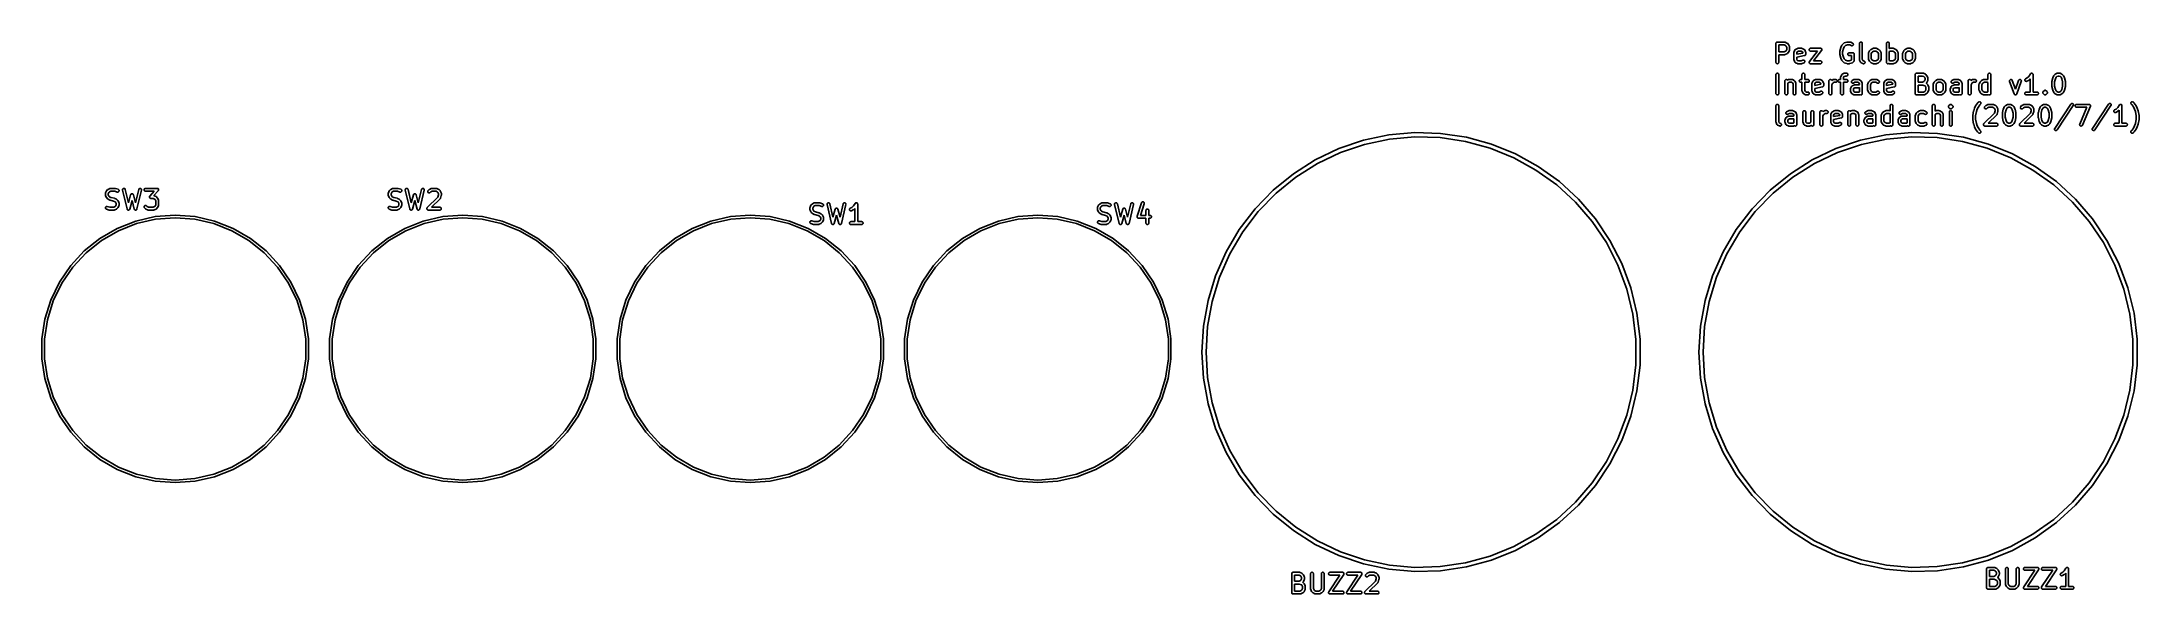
# Model space of a CAD drawing. Extents: x 0.77 to 5.15, y -1.76 to -0.61.
import ezdxf

# ---------------------------------------------------------------- set-up
doc = ezdxf.new("R2010")
doc.units = 0
doc.header["$MEASUREMENT"] = 0
doc.layers.add('BLACK', color=7, linetype='CONTINUOUS')

msp = doc.modelspace()

# ---------------------------------------------------------------- linework, layer by layer
at = {"layer": 'BLACK', "linetype": 'CONTINUOUS'}
for p, q in [((4.39032, -0.612866), (4.39041, -0.612602)), ((4.39041, -0.612602), (4.39049, -0.612335)), ((4.39049, -0.612335), (4.3905, -0.612326)), ((4.3905, -0.612316), (4.39063, -0.612072)), ((4.3905, -0.612326), (4.3905, -0.612316)), ((4.39063, -0.612072), (4.39076, -0.611828)), ((4.39076, -0.611828), (4.39077, -0.611821)), ((4.39077, -0.611821), (4.39078, -0.611811)), ((4.39078, -0.611811), (4.39096, -0.611598)), ((4.39096, -0.611598), (4.39113, -0.611384)), ((4.39113, -0.611384), (4.39114, -0.611378)), ((4.39114, -0.611378), (4.39115, -0.61137)), ((4.39115, -0.61137), (4.39136, -0.611197)), ((4.39136, -0.611197), (4.39158, -0.61102)), ((4.39158, -0.61102), (4.39159, -0.611015)), ((4.39159, -0.611015), (4.3916, -0.611009)), ((4.3916, -0.611009), (4.39184, -0.61088)), ((4.39184, -0.61088), (4.39209, -0.61075)), ((4.39209, -0.61075), (4.3921, -0.610747)), ((4.3921, -0.610747), (4.39211, -0.610742)), ((4.39211, -0.610742), (4.39237, -0.610663)), ((4.39237, -0.610663), (4.39264, -0.610583)), ((4.39264, -0.610583), (4.39265, -0.610582)), ((4.39265, -0.610582), (4.39266, -0.610579)), ((4.39266, -0.610579), (4.39294, -0.610554)), ((4.39294, -0.610554), (4.39321, -0.610527)), ((4.39321, -0.610527), (4.40821, -0.610527)), ((4.40821, -0.610527), (4.40825, -0.610527)), ((4.40825, -0.610527), (4.40834, -0.610537)), ((4.40834, -0.610537), (4.40843, -0.610535)), ((4.40843, -0.610535), (4.40862, -0.610569)), ((4.40862, -0.610569), (4.40882, -0.610591)), ((4.40882, -0.610591), (4.40891, -0.610618)), ((4.40891, -0.610618), (4.40899, -0.610632)), ((4.40899, -0.610632), (4.40918, -0.610705)), ((4.40918, -0.610705), (4.40937, -0.610766)), ((4.40937, -0.610766), (4.40945, -0.610807)), ((4.40945, -0.610807), (4.40953, -0.610839)), ((4.40953, -0.610839), (4.41328, -0.612713)), ((4.53254, -0.612706), (4.53272, -0.612613)), ((4.53272, -0.612613), (4.53281, -0.612588)), ((4.53281, -0.612588), (4.53289, -0.612553)), ((4.53289, -0.612553), (4.53851, -0.610678)), ((4.53851, -0.610678), (4.53855, -0.610666)), ((4.53855, -0.610666), (4.53871, -0.610631)), ((4.53871, -0.610631), (4.53887, -0.610583)), ((4.53887, -0.610583), (4.53899, -0.610571)), ((4.53899, -0.610571), (4.53911, -0.610545)), ((4.53911, -0.610545), (4.53928, -0.610543)), ((4.53928, -0.610543), (4.53944, -0.610527)), ((4.53944, -0.610527), (4.54507, -0.610527)), ((4.54507, -0.610527), (4.54511, -0.610527)), ((4.54511, -0.610527), (4.5452, -0.610537)), ((4.5452, -0.610537), (4.54528, -0.610535)), ((4.54528, -0.610535), (4.54548, -0.610569)), ((4.54548, -0.610569), (4.54568, -0.610591)), ((4.54568, -0.610591), (4.54576, -0.610618)), ((4.54576, -0.610618), (4.54585, -0.610632)), ((4.54585, -0.610632), (4.54604, -0.610705)), ((4.54604, -0.610705), (4.54623, -0.610766)), ((4.54623, -0.610766), (4.54631, -0.610807)), ((4.54631, -0.610807), (4.54639, -0.610839)), ((4.54639, -0.610839), (4.55014, -0.612713)), ((4.56468, -0.612866), (4.56485, -0.612316)), ((4.56485, -0.612316), (4.56513, -0.611811)), ((4.56513, -0.611811), (4.5655, -0.61137)), ((4.5655, -0.61137), (4.56595, -0.611009)), ((4.56595, -0.611009), (4.56646, -0.610742)), ((4.56646, -0.610742), (4.56701, -0.610579)), ((4.56701, -0.610579), (4.56759, -0.610527)), ((4.56759, -0.610527), (4.56816, -0.610587)), ((4.56816, -0.610587), (4.56871, -0.610757)), ((4.56871, -0.610757), (4.56922, -0.611032)), ((4.56922, -0.611032), (4.56966, -0.611399)), ((4.56966, -0.611399), (4.57003, -0.611846)), ((4.57003, -0.611846), (4.5703, -0.612354)), ((4.5703, -0.612354), (4.57046, -0.612906)), ((4.62092, -0.612866), (4.62109, -0.612316)), ((4.62109, -0.612316), (4.62137, -0.611811)), ((4.62137, -0.611811), (4.62174, -0.61137)), ((4.62174, -0.61137), (4.62219, -0.611009)), ((4.62219, -0.611009), (4.6227, -0.610742)), ((4.6227, -0.610742), (4.62326, -0.610579)), ((4.62326, -0.610579), (4.62383, -0.610527)), ((4.62383, -0.610527), (4.6244, -0.610587)), ((4.6244, -0.610587), (4.62495, -0.610757)), ((4.62495, -0.610757), (4.62546, -0.611032)), ((4.62546, -0.611032), (4.6259, -0.611399)), ((4.6259, -0.611399), (4.62627, -0.611846)), ((4.62627, -0.611846), (4.62654, -0.612354)), ((4.62654, -0.612354), (4.62671, -0.612906)), ((4.39026, -0.613438), (4.39029, -0.613161)), ((4.39026, -0.613458), (4.39026, -0.613438)), ((4.39026, -0.613459), (4.39026, -0.613458)), ((4.39026, -0.61348), (4.39026, -0.613459)), ((4.39026, -0.613459), (4.39026, -0.613459)), ((4.39026, -0.65285), (4.39026, -0.61348)), ((4.39032, -0.653423), (4.39026, -0.65285)), ((4.39029, -0.613161), (4.39032, -0.612886)), ((4.39032, -0.612876), (4.39032, -0.612866)), ((4.39032, -0.612886), (4.39032, -0.612876)), ((4.39048, -0.653975), (4.39032, -0.653423)), ((4.39075, -0.654484), (4.39048, -0.653975)), ((4.39112, -0.65493), (4.39075, -0.654484)), ((4.39156, -0.655298), (4.39112, -0.65493)), ((4.39207, -0.655572), (4.39156, -0.655298)), ((4.39262, -0.655742), (4.39207, -0.655572)), ((4.39319, -0.655802), (4.39262, -0.655742)), ((4.39377, -0.65575), (4.39319, -0.655802)), ((4.39432, -0.655587), (4.39377, -0.65575)), ((4.39483, -0.65532), (4.39432, -0.655587)), ((4.39528, -0.654959), (4.39483, -0.65532)), ((4.39565, -0.654518), (4.39528, -0.654959)), ((4.39593, -0.654013), (4.39565, -0.654518)), ((4.3961, -0.653464), (4.39593, -0.654013)), ((4.39616, -0.652891), (4.3961, -0.653464)), ((4.39617, -0.65285), (4.39616, -0.652891)), ((4.39617, -0.616432), (4.39617, -0.631149)), ((4.40751, -0.616432), (4.39617, -0.616432)), ((4.39617, -0.631149), (4.40751, -0.631149)), ((4.40821, -0.637055), (4.39617, -0.637055)), ((4.39617, -0.637055), (4.39617, -0.65285)), ((4.41021, -0.617781), (4.40751, -0.616432)), ((4.40751, -0.631149), (4.41021, -0.6298)), ((4.4083, -0.637046), (4.40821, -0.637055)), ((4.40838, -0.63705), (4.4083, -0.637046)), ((4.40858, -0.637018), (4.40838, -0.63705)), ((4.40878, -0.636999), (4.40858, -0.637018)), ((4.40887, -0.636973), (4.40878, -0.636999)), ((4.40895, -0.63696), (4.40887, -0.636973)), ((4.40914, -0.63689), (4.40895, -0.63696)), ((4.40934, -0.636832), (4.40914, -0.63689)), ((4.40941, -0.636791), (4.40934, -0.636832)), ((4.40949, -0.636761), (4.40941, -0.636791)), ((4.40953, -0.636743), (4.40949, -0.636761)), ((4.41328, -0.634868), (4.40953, -0.636743)), ((4.41141, -0.618978), (4.41021, -0.617781)), ((4.41021, -0.6298), (4.41141, -0.628603)), ((4.41276, -0.621676), (4.41141, -0.618978)), ((4.41141, -0.628603), (4.41276, -0.625906)), ((4.41276, -0.625906), (4.41276, -0.621676)), ((4.41328, -0.612713), (4.41332, -0.612732)), ((4.41342, -0.63478), (4.41328, -0.634868)), ((4.41332, -0.612732), (4.41346, -0.612822)), ((4.41357, -0.634704), (4.41342, -0.63478)), ((4.41346, -0.612822), (4.4136, -0.612901)), ((4.41366, -0.634627), (4.41357, -0.634704)), ((4.4136, -0.612901), (4.4137, -0.612979)), ((4.41377, -0.634561), (4.41366, -0.634627)), ((4.4137, -0.612979), (4.4138, -0.613046)), ((4.41389, -0.634448), (4.41377, -0.634561)), ((4.4138, -0.613046), (4.41392, -0.613161)), ((4.41402, -0.634344), (4.41389, -0.634448)), ((4.41392, -0.613161), (4.41405, -0.613266)), ((4.41405, -0.634315), (4.41402, -0.634344)), ((4.41405, -0.613266), (4.41592, -0.615141)), ((4.41592, -0.63244), (4.41405, -0.634315)), ((4.41592, -0.615141), (4.41595, -0.615171)), ((4.41603, -0.632312), (4.41592, -0.63244)), ((4.41595, -0.615171), (4.41606, -0.6153)), ((4.41614, -0.632193), (4.41603, -0.632312)), ((4.41606, -0.6153), (4.41617, -0.615421)), ((4.41621, -0.63209), (4.41614, -0.632193)), ((4.41617, -0.615421), (4.41623, -0.615525)), ((4.41629, -0.631995), (4.41621, -0.63209)), ((4.41623, -0.615525), (4.41631, -0.615621)), ((4.41637, -0.631849), (4.41629, -0.631995)), ((4.41631, -0.615621), (4.41639, -0.615768)), ((4.41646, -0.63171), (4.41637, -0.631849)), ((4.41639, -0.615768), (4.41648, -0.615909)), ((4.41648, -0.631673), (4.41646, -0.63171)), ((4.41648, -0.615909), (4.41835, -0.619658)), ((4.41835, -0.627923), (4.41648, -0.631673)), ((4.41835, -0.619658), (4.41837, -0.619695)), ((4.41838, -0.627842), (4.41835, -0.627923)), ((4.41837, -0.619695), (4.4184, -0.619777)), ((4.41842, -0.627766), (4.41838, -0.627842)), ((4.4184, -0.619777), (4.41844, -0.619853)), ((4.41848, -0.627574), (4.41842, -0.627766)), ((4.41844, -0.619853), (4.4185, -0.620047)), ((4.41856, -0.627385), (4.41848, -0.627574)), ((4.4185, -0.620047), (4.41857, -0.620236)), ((4.41857, -0.627299), (4.41856, -0.627385)), ((4.41857, -0.620236), (4.41858, -0.620322)), ((4.4186, -0.627217), (4.41857, -0.627299)), ((4.41858, -0.620322), (4.41861, -0.620405)), ((4.41862, -0.627016), (4.4186, -0.627217)), ((4.41861, -0.620405), (4.41863, -0.620606)), ((4.41865, -0.626817), (4.41862, -0.627016)), ((4.41863, -0.620606), (4.41866, -0.620805)), ((4.41866, -0.620805), (4.41865, -0.620892)), ((4.41865, -0.620892), (4.41866, -0.620979)), ((4.41866, -0.626644), (4.41865, -0.626731)), ((4.41865, -0.626731), (4.41865, -0.626817)), ((4.41866, -0.620979), (4.41866, -0.626603)), ((4.41866, -0.626603), (4.41866, -0.626644)), ((4.42775, -0.632227), (4.42776, -0.632186)), ((4.42775, -0.647225), (4.42775, -0.632227)), ((4.42776, -0.647312), (4.42775, -0.647225)), ((4.42776, -0.632013), (4.4278, -0.631814)), ((4.42776, -0.6321), (4.42776, -0.632013)), ((4.42776, -0.632186), (4.42776, -0.6321)), ((4.42776, -0.647399), (4.42776, -0.647312)), ((4.42779, -0.647598), (4.42776, -0.647399)), ((4.42781, -0.647799), (4.42779, -0.647598)), ((4.4278, -0.631814), (4.42782, -0.631613)), ((4.42784, -0.647882), (4.42781, -0.647799)), ((4.42782, -0.631613), (4.42785, -0.631531)), ((4.42785, -0.647968), (4.42784, -0.647882)), ((4.42785, -0.631531), (4.42786, -0.631445)), ((4.42792, -0.648157), (4.42785, -0.647968)), ((4.42786, -0.631445), (4.42793, -0.631256)), ((4.42798, -0.648351), (4.42792, -0.648157)), ((4.42793, -0.631256), (4.42799, -0.631064)), ((4.42802, -0.648427), (4.42798, -0.648351)), ((4.42799, -0.631064), (4.42804, -0.630988)), ((4.42805, -0.648509), (4.42802, -0.648427)), ((4.42804, -0.630988), (4.42807, -0.630907)), ((4.42807, -0.648546), (4.42805, -0.648509)), ((4.42807, -0.630907), (4.42994, -0.627157)), ((4.42994, -0.652295), (4.42807, -0.648546)), ((4.42994, -0.627157), (4.42996, -0.62712)), ((4.42998, -0.652349), (4.42994, -0.652295)), ((4.42996, -0.62712), (4.42999, -0.627067)), ((4.43, -0.652408), (4.42998, -0.652349)), ((4.42999, -0.627067), (4.43002, -0.627009)), ((4.43013, -0.652593), (4.43, -0.652408)), ((4.43002, -0.627009), (4.43015, -0.626826)), ((4.43025, -0.652783), (4.43013, -0.652593)), ((4.43015, -0.626826), (4.43027, -0.626637)), ((4.43029, -0.65283), (4.43025, -0.652783)), ((4.43027, -0.626637), (4.43032, -0.626591)), ((4.43033, -0.652882), (4.43029, -0.65283)), ((4.43032, -0.626591), (4.43036, -0.626539)), ((4.43049, -0.653039), (4.43033, -0.652882)), ((4.43036, -0.626539), (4.43052, -0.626385)), ((4.43064, -0.653202), (4.43049, -0.653039)), ((4.43052, -0.626385), (4.43068, -0.626224)), ((4.4307, -0.653239), (4.43064, -0.653202)), ((4.43068, -0.626224), (4.43073, -0.626187)), ((4.43074, -0.653284), (4.4307, -0.653239)), ((4.43073, -0.626187), (4.43077, -0.626143)), ((4.43093, -0.653406), (4.43074, -0.653284)), ((4.43077, -0.626143), (4.43096, -0.626024)), ((4.43111, -0.653536), (4.43093, -0.653406)), ((4.43096, -0.626024), (4.43115, -0.625896)), ((4.43117, -0.653562), (4.43111, -0.653536)), ((4.43115, -0.625896), (4.43121, -0.625871)), ((4.43123, -0.653597), (4.43117, -0.653562)), ((4.43121, -0.625871), (4.43126, -0.625837)), ((4.43126, -0.653616), (4.43123, -0.653597)), ((4.43126, -0.625837), (4.43501, -0.623962)), ((4.43501, -0.655491), (4.43126, -0.653616)), ((4.43478, -0.630679), (4.43366, -0.632924)), ((4.43366, -0.632924), (4.43366, -0.636124)), ((4.43366, -0.636124), (4.4465, -0.633556)), ((4.45003, -0.638872), (4.43366, -0.642147)), ((4.43366, -0.642147), (4.43366, -0.646528)), ((4.43366, -0.646528), (4.43478, -0.648774)), ((4.43703, -0.629556), (4.43478, -0.630679)), ((4.43478, -0.648774), (4.43703, -0.649897)), ((4.43501, -0.623962), (4.43505, -0.623944)), ((4.43509, -0.655522), (4.43501, -0.655491)), ((4.43505, -0.623944), (4.43513, -0.623914)), ((4.43517, -0.655564), (4.43509, -0.655522)), ((4.43513, -0.623914), (4.43521, -0.623873)), ((4.43536, -0.655624), (4.43517, -0.655564)), ((4.43521, -0.623873), (4.4354, -0.623815)), ((4.43555, -0.655697), (4.43536, -0.655624)), ((4.4354, -0.623815), (4.43559, -0.623745)), ((4.43564, -0.655712), (4.43555, -0.655697)), ((4.43559, -0.623745), (4.43568, -0.623732)), ((4.43572, -0.655738), (4.43564, -0.655712)), ((4.43568, -0.623732), (4.43576, -0.623706)), ((4.43592, -0.65576), (4.43572, -0.655738)), ((4.43576, -0.623706), (4.43596, -0.623687)), ((4.43612, -0.655795), (4.43592, -0.65576)), ((4.43596, -0.623687), (4.43616, -0.623655)), ((4.4362, -0.655792), (4.43612, -0.655795)), ((4.43616, -0.623655), (4.43625, -0.623659)), ((4.43629, -0.655802), (4.4362, -0.655792)), ((4.43625, -0.623659), (4.43633, -0.62365)), ((4.43633, -0.655802), (4.43629, -0.655802)), ((4.43633, -0.62365), (4.44383, -0.62365)), ((4.44383, -0.655802), (4.43633, -0.655802)), ((4.44313, -0.629556), (4.43703, -0.629556)), ((4.43703, -0.649897), (4.44313, -0.649897)), ((4.44538, -0.630679), (4.44313, -0.629556)), ((4.44313, -0.649897), (4.44626, -0.648334)), ((4.44383, -0.62365), (4.44387, -0.62365)), ((4.44392, -0.655794), (4.44383, -0.655802)), ((4.44387, -0.62365), (4.44396, -0.62366)), ((4.444, -0.655797), (4.44392, -0.655794)), ((4.44396, -0.62366), (4.44405, -0.623658)), ((4.4442, -0.655766), (4.444, -0.655797)), ((4.44405, -0.623658), (4.44424, -0.623692)), ((4.4444, -0.655746), (4.4442, -0.655766)), ((4.44424, -0.623692), (4.44444, -0.623715)), ((4.44449, -0.655721), (4.4444, -0.655746)), ((4.44444, -0.623715), (4.44453, -0.623741)), ((4.44457, -0.655707), (4.44449, -0.655721)), ((4.44453, -0.623741), (4.44461, -0.623756)), ((4.44476, -0.655638), (4.44457, -0.655707)), ((4.44461, -0.623756), (4.4448, -0.623828)), ((4.44496, -0.65558), (4.44476, -0.655638)), ((4.4448, -0.623828), (4.44499, -0.623889)), ((4.44503, -0.655539), (4.44496, -0.65558)), ((4.44499, -0.623889), (4.44507, -0.623931)), ((4.44511, -0.655509), (4.44503, -0.655539)), ((4.44507, -0.623931), (4.44515, -0.623962)), ((4.44515, -0.655491), (4.44511, -0.655509)), ((4.44515, -0.623962), (4.4489, -0.625837)), ((4.4489, -0.653616), (4.44515, -0.655491)), ((4.4465, -0.632924), (4.44538, -0.630679)), ((4.44626, -0.648334), (4.4463, -0.648316)), ((4.4463, -0.648316), (4.44684, -0.648117)), ((4.4465, -0.633556), (4.4465, -0.632924)), ((4.44684, -0.648117), (4.44741, -0.648027)), ((4.44741, -0.648027), (4.44798, -0.64805)), ((4.44798, -0.64805), (4.44854, -0.648184)), ((4.44854, -0.648184), (4.44907, -0.648424)), ((4.4489, -0.625837), (4.44894, -0.625855)), ((4.44939, -0.653309), (4.4489, -0.653616)), ((4.44894, -0.625855), (4.44899, -0.62589)), ((4.44899, -0.62589), (4.44905, -0.625916)), ((4.44905, -0.625916), (4.44923, -0.626046)), ((4.44907, -0.648424), (4.44953, -0.648761)), ((4.44923, -0.626046), (4.44942, -0.626169)), ((4.44981, -0.652913), (4.44939, -0.653309)), ((4.44942, -0.626169), (4.44947, -0.626213)), ((4.44947, -0.626213), (4.44952, -0.62625)), ((4.44952, -0.62625), (4.44967, -0.626414)), ((4.44953, -0.648761), (4.44993, -0.649183)), ((4.44967, -0.626414), (4.44983, -0.62657)), ((4.45014, -0.652444), (4.44981, -0.652913)), ((4.44983, -0.62657), (4.44987, -0.626623)), ((4.44987, -0.626623), (4.44991, -0.626669)), ((4.44991, -0.626669), (4.45003, -0.62686)), ((4.44993, -0.649183), (4.45023, -0.649673)), ((4.45003, -0.62686), (4.45016, -0.627045)), ((4.4503, -0.638792), (4.45003, -0.638872)), ((4.45038, -0.651918), (4.45014, -0.652444)), ((4.45016, -0.627045), (4.45019, -0.627103)), ((4.45019, -0.627103), (4.45022, -0.627157)), ((4.45022, -0.627157), (4.4521, -0.630907)), ((4.45023, -0.649673), (4.45043, -0.650212)), ((4.45056, -0.638714), (4.4503, -0.638792)), ((4.45051, -0.651357), (4.45038, -0.651918)), ((4.45043, -0.650212), (4.45053, -0.650781)), ((4.45053, -0.650781), (4.45051, -0.651357)), ((4.45057, -0.638708), (4.45056, -0.638714)), ((4.45059, -0.638705), (4.45057, -0.638708)), ((4.45083, -0.638575), (4.45059, -0.638705)), ((4.45107, -0.638447), (4.45083, -0.638575)), ((4.45108, -0.638439), (4.45107, -0.638447)), ((4.45109, -0.638433), (4.45108, -0.638439)), ((4.45131, -0.638259), (4.45109, -0.638433)), ((4.45152, -0.638086), (4.45131, -0.638259)), ((4.45153, -0.638076), (4.45152, -0.638086)), ((4.45154, -0.638068), (4.45153, -0.638076)), ((4.45171, -0.637858), (4.45154, -0.638068)), ((4.45189, -0.637645), (4.45171, -0.637858)), ((4.4519, -0.637633), (4.45189, -0.637645)), ((4.45191, -0.637623), (4.4519, -0.637633)), ((4.45204, -0.637383), (4.45191, -0.637623)), ((4.45217, -0.63714), (4.45204, -0.637383)), ((4.4521, -0.630907), (4.45211, -0.630944)), ((4.45211, -0.630944), (4.45214, -0.631025)), ((4.45214, -0.631025), (4.45219, -0.631102)), ((4.45218, -0.637116), (4.45217, -0.637127)), ((4.45217, -0.637127), (4.45217, -0.63714)), ((4.45226, -0.636853), (4.45218, -0.637116)), ((4.45219, -0.631102), (4.45224, -0.631295)), ((4.45224, -0.631295), (4.45231, -0.631485)), ((4.45234, -0.636591), (4.45226, -0.636853)), ((4.45231, -0.631485), (4.45233, -0.63157)), ((4.45233, -0.63157), (4.45235, -0.631654)), ((4.45235, -0.636578), (4.45234, -0.636591)), ((4.45235, -0.631654), (4.45237, -0.631855)), ((4.45238, -0.636292), (4.45235, -0.636565)), ((4.45235, -0.636565), (4.45235, -0.636578)), ((4.45237, -0.631855), (4.4524, -0.632054)), ((4.45241, -0.636018), (4.45238, -0.636292)), ((4.4524, -0.632054), (4.4524, -0.632141)), ((4.4524, -0.632141), (4.45241, -0.632227)), ((4.45241, -0.632227), (4.45241, -0.635977)), ((4.45241, -0.635977), (4.45241, -0.635991)), ((4.45241, -0.635991), (4.45241, -0.635992)), ((4.45241, -0.635992), (4.45241, -0.635992)), ((4.45241, -0.635992), (4.45241, -0.636018)), ((4.45963, -0.626582), (4.45969, -0.626009)), ((4.45968, -0.627156), (4.45963, -0.626582)), ((4.45963, -0.652829), (4.45964, -0.652722)), ((4.45964, -0.65301), (4.45963, -0.652829)), ((4.45964, -0.652615), (4.45967, -0.652436)), ((4.45964, -0.652722), (4.45964, -0.652615)), ((4.45965, -0.653191), (4.45964, -0.65301)), ((4.45967, -0.653296), (4.45965, -0.653191)), ((4.45967, -0.652436), (4.45969, -0.652256)), ((4.45968, -0.653403), (4.45967, -0.653296)), ((4.45984, -0.627709), (4.45968, -0.627156)), ((4.45973, -0.653577), (4.45968, -0.653403)), ((4.45969, -0.626009), (4.45986, -0.625459)), ((4.45969, -0.652256), (4.45972, -0.652153)), ((4.45972, -0.652153), (4.45974, -0.652048)), ((4.45977, -0.653754), (4.45973, -0.653577)), ((4.45974, -0.652048), (4.4598, -0.651879)), ((4.45981, -0.653853), (4.45977, -0.653754)), ((4.4598, -0.651879), (4.45986, -0.651705)), ((4.45984, -0.653956), (4.45981, -0.653853)), ((4.46011, -0.62822), (4.45984, -0.627709)), ((4.45992, -0.654116), (4.45984, -0.653956)), ((4.45986, -0.625459), (4.46013, -0.624952)), ((4.45986, -0.651705), (4.45991, -0.651611)), ((4.45991, -0.651611), (4.45995, -0.651511)), ((4.46, -0.654283), (4.45992, -0.654116)), ((4.45995, -0.651511), (4.46004, -0.651358)), ((4.46006, -0.654372), (4.46, -0.654283)), ((4.46004, -0.651358), (4.46013, -0.651198)), ((4.46011, -0.654466), (4.46006, -0.654372)), ((4.46047, -0.628669), (4.46011, -0.62822)), ((4.46022, -0.654608), (4.46011, -0.654466)), ((4.46013, -0.624952), (4.4605, -0.624508)), ((4.46013, -0.651198), (4.4602, -0.651116)), ((4.4602, -0.651116), (4.46026, -0.651025)), ((4.46032, -0.654757), (4.46022, -0.654608)), ((4.46026, -0.651025), (4.47713, -0.629556)), ((4.4604, -0.654832), (4.46032, -0.654757)), ((4.46047, -0.654916), (4.4604, -0.654832)), ((4.46091, -0.629039), (4.46047, -0.628669)), ((4.46061, -0.655032), (4.46047, -0.654916)), ((4.4605, -0.624508), (4.46094, -0.624144)), ((4.46074, -0.655159), (4.46061, -0.655032)), ((4.46083, -0.655217), (4.46074, -0.655159)), ((4.46091, -0.655286), (4.46083, -0.655217)), ((4.46142, -0.629317), (4.46091, -0.629039)), ((4.46107, -0.655373), (4.46091, -0.655286)), ((4.46094, -0.624144), (4.46145, -0.623873)), ((4.46122, -0.655472), (4.46107, -0.655373)), ((4.46132, -0.655512), (4.46122, -0.655472)), ((4.46142, -0.655564), (4.46132, -0.655512)), ((4.46196, -0.629491), (4.46142, -0.629317)), ((4.46159, -0.655618), (4.46142, -0.655564)), ((4.46145, -0.623873), (4.46201, -0.623706)), ((4.46176, -0.655686), (4.46159, -0.655618)), ((4.46186, -0.655705), (4.46176, -0.655686)), ((4.46196, -0.655738), (4.46186, -0.655705)), ((4.46254, -0.629555), (4.46196, -0.629491)), ((4.46215, -0.655758), (4.46196, -0.655738)), ((4.46201, -0.623706), (4.46258, -0.62365)), ((4.46232, -0.655791), (4.46215, -0.655758)), ((4.46243, -0.65579), (4.46232, -0.655791)), ((4.46254, -0.655802), (4.46243, -0.65579)), ((4.46258, -0.629556), (4.46254, -0.629555)), ((4.46258, -0.655802), (4.46254, -0.655802)), ((4.46258, -0.62365), (4.4832, -0.62365)), ((4.47713, -0.629556), (4.46258, -0.629556)), ((4.4832, -0.655802), (4.46258, -0.655802)), ((4.48552, -0.628427), (4.46865, -0.649897)), ((4.46865, -0.649897), (4.4832, -0.649897)), ((4.4832, -0.62365), (4.48324, -0.62365)), ((4.4832, -0.649897), (4.48324, -0.649897)), ((4.48377, -0.655746), (4.4832, -0.655802)), ((4.48324, -0.62365), (4.48335, -0.623662)), ((4.48324, -0.649897), (4.48382, -0.649961)), ((4.48335, -0.623662), (4.48346, -0.623661)), ((4.48346, -0.623661), (4.48363, -0.623694)), ((4.48363, -0.623694), (4.48382, -0.623715)), ((4.48433, -0.65558), (4.48377, -0.655746)), ((4.48382, -0.623715), (4.48392, -0.623747)), ((4.48382, -0.649961), (4.48436, -0.650136)), ((4.48392, -0.623747), (4.48402, -0.623767)), ((4.48402, -0.623767), (4.48419, -0.623834)), ((4.48419, -0.623834), (4.48436, -0.623889)), ((4.48484, -0.655309), (4.48433, -0.65558)), ((4.48436, -0.623889), (4.48446, -0.623941)), ((4.48436, -0.650136), (4.48487, -0.650413)), ((4.48446, -0.623941), (4.48456, -0.62398)), ((4.48456, -0.62398), (4.48471, -0.624079)), ((4.48471, -0.624079), (4.48487, -0.624167)), ((4.48528, -0.654945), (4.48484, -0.655309)), ((4.48487, -0.624167), (4.48495, -0.624236)), ((4.48487, -0.650413), (4.48531, -0.650784)), ((4.48495, -0.624236), (4.48504, -0.624294)), ((4.48504, -0.624294), (4.48517, -0.62442)), ((4.48517, -0.62442), (4.48531, -0.624537)), ((4.48565, -0.654501), (4.48528, -0.654945)), ((4.48531, -0.624537), (4.48538, -0.624621)), ((4.48531, -0.650784), (4.48567, -0.651233)), ((4.48538, -0.624621), (4.48545, -0.624695)), ((4.48545, -0.624695), (4.48556, -0.624845)), ((4.48558, -0.628337), (4.48552, -0.628427)), ((4.48556, -0.624845), (4.48567, -0.624986)), ((4.48565, -0.628254), (4.48558, -0.628337)), ((4.48574, -0.628094), (4.48565, -0.628254)), ((4.48592, -0.653994), (4.48565, -0.654501)), ((4.48567, -0.624986), (4.48572, -0.625081)), ((4.48567, -0.651233), (4.48594, -0.651744)), ((4.48572, -0.625081), (4.48578, -0.625169)), ((4.48583, -0.627941), (4.48574, -0.628094)), ((4.48578, -0.625169), (4.48585, -0.625336)), ((4.48587, -0.627842), (4.48583, -0.627941)), ((4.48585, -0.625336), (4.48594, -0.625497)), ((4.48592, -0.627747), (4.48587, -0.627842)), ((4.48598, -0.627573), (4.48592, -0.627747)), ((4.48609, -0.653443), (4.48592, -0.653994)), ((4.48594, -0.625497), (4.48597, -0.6256)), ((4.48594, -0.651744), (4.4861, -0.652296)), ((4.48597, -0.6256), (4.48601, -0.625698)), ((4.48604, -0.627405), (4.48598, -0.627573)), ((4.48601, -0.625698), (4.48605, -0.625875)), ((4.48606, -0.627299), (4.48604, -0.627405)), ((4.48605, -0.625875), (4.4861, -0.62605)), ((4.48609, -0.627197), (4.48606, -0.627299)), ((4.48611, -0.627016), (4.48609, -0.627197)), ((4.48615, -0.65287), (4.48609, -0.653443)), ((4.4861, -0.62605), (4.48611, -0.626156)), ((4.4861, -0.652296), (4.48615, -0.65287)), ((4.48611, -0.626156), (4.48613, -0.626261)), ((4.48614, -0.626838), (4.48611, -0.627016)), ((4.48613, -0.626261), (4.48614, -0.626443)), ((4.48614, -0.626443), (4.48615, -0.626624)), ((4.48615, -0.626624), (4.48614, -0.62673)), ((4.48614, -0.62673), (4.48614, -0.626838)), ((4.52337, -0.630206), (4.52341, -0.629972)), ((4.52337, -0.630259), (4.52337, -0.630206)), ((4.52337, -0.630311), (4.52337, -0.630259)), ((4.52337, -0.630352), (4.52337, -0.630311)), ((4.52337, -0.635977), (4.52337, -0.630352)), ((4.52337, -0.636029), (4.52337, -0.635977)), ((4.52337, -0.636082), (4.52337, -0.636029)), ((4.5234, -0.636315), (4.52337, -0.636082)), ((4.52342, -0.63655), (4.5234, -0.636315)), ((4.52341, -0.629972), (4.52343, -0.629739)), ((4.52344, -0.636601), (4.52342, -0.63655)), ((4.52343, -0.629739), (4.52345, -0.629688)), ((4.52345, -0.636653), (4.52344, -0.636601)), ((4.52345, -0.629688), (4.52346, -0.629636)), ((4.52346, -0.636693), (4.52345, -0.636653)), ((4.52346, -0.629636), (4.52533, -0.622137)), ((4.52533, -0.644192), (4.52346, -0.636693)), ((4.52533, -0.622137), (4.52534, -0.622097)), ((4.52534, -0.644205), (4.52533, -0.644192)), ((4.52534, -0.622097), (4.52535, -0.622085)), ((4.52534, -0.644218), (4.52534, -0.644205)), ((4.52543, -0.644474), (4.52534, -0.644218)), ((4.52535, -0.622071), (4.52545, -0.621814)), ((4.52535, -0.622085), (4.52535, -0.622071)), ((4.52552, -0.644735), (4.52543, -0.644474)), ((4.52545, -0.621814), (4.52554, -0.621557)), ((4.52553, -0.644747), (4.52552, -0.644735)), ((4.52554, -0.644759), (4.52553, -0.644747)), ((4.52554, -0.621557), (4.52555, -0.621546)), ((4.52555, -0.644796), (4.52554, -0.644759)), ((4.52555, -0.621533), (4.52743, -0.617783)), ((4.52555, -0.621546), (4.52555, -0.621533)), ((4.52743, -0.648546), (4.52555, -0.644796)), ((4.52743, -0.617783), (4.52745, -0.617747)), ((4.52752, -0.648686), (4.52743, -0.648546)), ((4.52745, -0.617747), (4.52754, -0.617607)), ((4.52759, -0.648834), (4.52752, -0.648686)), ((4.52754, -0.617607), (4.52762, -0.617461)), ((4.52767, -0.648929), (4.52759, -0.648834)), ((4.52762, -0.617461), (4.52769, -0.617366)), ((4.52774, -0.649034), (4.52767, -0.648929)), ((4.52769, -0.617366), (4.52776, -0.617263)), ((4.52785, -0.649154), (4.52774, -0.649034)), ((4.52776, -0.617263), (4.52788, -0.617144)), ((4.52795, -0.649284), (4.52785, -0.649154)), ((4.52788, -0.617144), (4.52798, -0.617016)), ((4.52798, -0.649313), (4.52795, -0.649284)), ((4.52798, -0.617016), (4.53173, -0.613266)), ((4.53173, -0.653063), (4.52798, -0.649313)), ((4.53098, -0.623884), (4.52927, -0.630716)), ((4.52927, -0.630716), (4.52927, -0.635613)), ((4.52927, -0.635613), (4.53098, -0.642445)), ((4.5325, -0.620853), (4.53098, -0.623884)), ((4.53098, -0.642445), (4.5325, -0.645476)), ((4.53173, -0.613266), (4.53176, -0.613237)), ((4.5318, -0.653118), (4.53173, -0.653063)), ((4.53176, -0.613237), (4.53183, -0.613183)), ((4.53186, -0.653182), (4.5318, -0.653118)), ((4.53183, -0.613183), (4.53189, -0.61312)), ((4.53202, -0.6533), (4.53186, -0.653182)), ((4.53189, -0.61312), (4.53205, -0.613004)), ((4.53218, -0.653429), (4.53202, -0.6533)), ((4.53205, -0.613004), (4.53221, -0.612878)), ((4.53225, -0.65347), (4.53218, -0.653429)), ((4.53221, -0.612878), (4.53229, -0.612838)), ((4.53232, -0.653521), (4.53225, -0.65347)), ((4.53229, -0.612838), (4.53236, -0.612788)), ((4.53251, -0.653605), (4.53232, -0.653521)), ((4.53236, -0.612788), (4.53254, -0.612706)), ((4.53541, -0.617935), (4.5325, -0.620853)), ((4.5325, -0.645476), (4.53541, -0.648394)), ((4.53269, -0.653701), (4.53251, -0.653605)), ((4.53277, -0.653726), (4.53269, -0.653701)), ((4.53285, -0.653763), (4.53277, -0.653726)), ((4.53289, -0.653776), (4.53285, -0.653763)), ((4.53851, -0.655651), (4.53289, -0.653776)), ((4.53992, -0.616432), (4.53541, -0.617935)), ((4.53541, -0.648394), (4.53992, -0.649897)), ((4.53867, -0.655688), (4.53851, -0.655651)), ((4.53883, -0.655738), (4.53867, -0.655688)), ((4.53895, -0.655752), (4.53883, -0.655738)), ((4.53907, -0.655779), (4.53895, -0.655752)), ((4.53924, -0.655784), (4.53907, -0.655779)), ((4.5394, -0.655802), (4.53924, -0.655784)), ((4.53944, -0.655802), (4.5394, -0.655802)), ((4.54319, -0.655802), (4.53944, -0.655802)), ((4.54437, -0.616432), (4.53992, -0.616432)), ((4.53992, -0.649897), (4.54271, -0.649897)), ((4.54024, -0.635956), (4.5403, -0.635383)), ((4.54029, -0.63653), (4.54024, -0.635956)), ((4.54046, -0.637083), (4.54029, -0.63653)), ((4.5403, -0.635383), (4.54047, -0.634832)), ((4.54072, -0.637594), (4.54046, -0.637083)), ((4.54047, -0.634832), (4.54075, -0.634326)), ((4.54108, -0.638043), (4.54072, -0.637594)), ((4.54075, -0.634326), (4.54111, -0.633882)), ((4.54153, -0.638413), (4.54108, -0.638043)), ((4.54111, -0.633882), (4.54156, -0.633517)), ((4.54203, -0.638691), (4.54153, -0.638413)), ((4.54156, -0.633517), (4.54207, -0.633247)), ((4.54258, -0.638865), (4.54203, -0.638691)), ((4.54207, -0.633247), (4.54262, -0.63308)), ((4.54315, -0.638929), (4.54258, -0.638865)), ((4.54262, -0.63308), (4.54319, -0.633024)), ((4.54271, -0.649897), (4.54722, -0.648394)), ((4.54319, -0.638929), (4.54315, -0.638929)), ((4.54319, -0.633024), (4.55069, -0.633024)), ((4.54774, -0.638929), (4.54319, -0.638929)), ((4.54336, -0.655786), (4.54319, -0.655802)), ((4.54352, -0.655784), (4.54336, -0.655786)), ((4.54364, -0.655758), (4.54352, -0.655784)), ((4.54377, -0.655746), (4.54364, -0.655758)), ((4.54393, -0.655698), (4.54377, -0.655746)), ((4.54409, -0.655664), (4.54393, -0.655698)), ((4.54413, -0.655651), (4.54409, -0.655664)), ((4.54975, -0.653776), (4.54413, -0.655651)), ((4.5475, -0.617995), (4.54437, -0.616432)), ((4.54722, -0.648394), (4.54774, -0.647877)), ((4.54804, -0.618202), (4.5475, -0.617995)), ((4.54774, -0.647877), (4.54774, -0.638929)), ((4.5486, -0.618299), (4.54804, -0.618202)), ((4.54918, -0.618285), (4.5486, -0.618299)), ((4.54974, -0.618159), (4.54918, -0.618285)), ((4.55027, -0.617926), (4.54974, -0.618159)), ((4.54983, -0.653741), (4.54975, -0.653776)), ((4.54991, -0.653716), (4.54983, -0.653741)), ((4.55009, -0.653624), (4.54991, -0.653716)), ((4.55028, -0.653541), (4.55009, -0.653624)), ((4.55014, -0.612713), (4.55018, -0.612732)), ((4.55018, -0.612732), (4.55066, -0.613046)), ((4.55074, -0.617595), (4.55027, -0.617926)), ((4.55035, -0.653491), (4.55028, -0.653541)), ((4.55043, -0.653451), (4.55035, -0.653491)), ((4.55058, -0.653325), (4.55043, -0.653451)), ((4.55075, -0.653209), (4.55058, -0.653325)), ((4.55066, -0.613046), (4.55107, -0.613447)), ((4.55069, -0.633024), (4.55071, -0.633024)), ((4.55071, -0.633024), (4.55071, -0.633024)), ((4.55071, -0.633024), (4.55071, -0.633024)), ((4.55071, -0.633024), (4.55073, -0.633024)), ((4.55073, -0.633024), (4.55101, -0.633055)), ((4.55114, -0.617179), (4.55074, -0.617595)), ((4.55081, -0.653146), (4.55075, -0.653209)), ((4.55088, -0.653092), (4.55081, -0.653146)), ((4.55091, -0.653063), (4.55088, -0.653092)), ((4.55278, -0.651188), (4.55091, -0.653063)), ((4.55101, -0.633055), (4.55129, -0.633084)), ((4.55107, -0.613447), (4.5514, -0.613921)), ((4.55145, -0.616693), (4.55114, -0.617179)), ((4.55129, -0.633084), (4.5513, -0.633087)), ((4.5513, -0.633087), (4.55131, -0.633089)), ((4.55131, -0.633089), (4.55157, -0.633172)), ((4.5514, -0.613921), (4.55163, -0.61445)), ((4.55166, -0.616157), (4.55145, -0.616693)), ((4.55157, -0.633172), (4.55184, -0.633255)), ((4.55163, -0.61445), (4.55175, -0.615013)), ((4.55176, -0.615589), (4.55166, -0.616157)), ((4.55175, -0.615013), (4.55176, -0.615589)), ((4.55184, -0.633255), (4.55185, -0.63326)), ((4.55185, -0.63326), (4.55186, -0.633263)), ((4.55186, -0.633263), (4.5521, -0.633397)), ((4.5521, -0.633397), (4.55234, -0.633529)), ((4.55234, -0.633529), (4.55235, -0.633535)), ((4.55235, -0.633535), (4.55236, -0.63354)), ((4.55236, -0.63354), (4.55257, -0.633719)), ((4.55257, -0.633719), (4.55279, -0.633896)), ((4.55295, -0.650978), (4.55278, -0.651188)), ((4.55279, -0.633896), (4.55279, -0.633904)), ((4.55279, -0.633904), (4.5528, -0.633911)), ((4.5528, -0.633911), (4.55298, -0.634126)), ((4.55313, -0.650768), (4.55295, -0.650978)), ((4.55298, -0.634126), (4.55315, -0.634343)), ((4.55314, -0.650755), (4.55313, -0.650768)), ((4.55315, -0.650743), (4.55314, -0.650755)), ((4.55315, -0.634343), (4.55316, -0.634352)), ((4.55327, -0.650504), (4.55315, -0.650743)), ((4.55316, -0.634352), (4.55316, -0.63436)), ((4.55316, -0.63436), (4.55329, -0.634606)), ((4.55341, -0.650263), (4.55327, -0.650504)), ((4.55329, -0.634606), (4.55342, -0.634852)), ((4.55342, -0.650235), (4.55341, -0.650248)), ((4.55341, -0.650248), (4.55341, -0.650263)), ((4.55342, -0.634852), (4.55343, -0.634861)), ((4.5535, -0.649975), (4.55342, -0.650235)), ((4.55343, -0.634861), (4.55343, -0.634871)), ((4.55343, -0.634871), (4.55351, -0.635138)), ((4.55358, -0.649714), (4.5535, -0.649975)), ((4.55351, -0.635138), (4.55359, -0.635403)), ((4.55359, -0.649684), (4.55358, -0.649699)), ((4.55358, -0.649699), (4.55358, -0.649714)), ((4.55359, -0.635403), (4.55359, -0.635413)), ((4.55359, -0.635413), (4.55359, -0.635423)), ((4.55359, -0.635423), (4.55362, -0.6357)), ((4.55361, -0.649412), (4.55359, -0.649684)), ((4.55365, -0.649141), (4.55361, -0.649412)), ((4.55362, -0.6357), (4.55365, -0.635977)), ((4.55365, -0.635977), (4.55365, -0.6491)), ((4.55365, -0.6491), (4.55365, -0.64911)), ((4.55365, -0.64911), (4.55365, -0.64911)), ((4.55365, -0.64911), (4.55365, -0.649111)), ((4.55365, -0.649111), (4.55365, -0.649141)), ((4.56461, -0.613438), (4.56468, -0.612866)), ((4.56461, -0.61348), (4.56461, -0.613438)), ((4.56461, -0.647225), (4.56461, -0.61348)), ((4.56462, -0.647312), (4.56461, -0.647225)), ((4.56462, -0.647399), (4.56462, -0.647312)), ((4.56465, -0.647598), (4.56462, -0.647399)), ((4.56467, -0.647799), (4.56465, -0.647598)), ((4.56469, -0.647882), (4.56467, -0.647799)), ((4.56471, -0.647968), (4.56469, -0.647882)), ((4.56478, -0.648157), (4.56471, -0.647968)), ((4.56484, -0.648351), (4.56478, -0.648157)), ((4.56488, -0.648427), (4.56484, -0.648351)), ((4.56491, -0.648509), (4.56488, -0.648427)), ((4.56492, -0.648546), (4.56491, -0.648509)), ((4.5668, -0.652295), (4.56492, -0.648546)), ((4.56683, -0.652349), (4.5668, -0.652295)), ((4.56686, -0.652408), (4.56683, -0.652349)), ((4.56699, -0.652593), (4.56686, -0.652408)), ((4.56711, -0.652783), (4.56699, -0.652593)), ((4.56715, -0.65283), (4.56711, -0.652783)), ((4.56719, -0.652882), (4.56715, -0.65283)), ((4.56735, -0.653039), (4.56719, -0.652882)), ((4.5675, -0.653202), (4.56735, -0.653039)), ((4.56755, -0.653239), (4.5675, -0.653202)), ((4.5676, -0.653284), (4.56755, -0.653239)), ((4.56779, -0.653406), (4.5676, -0.653284)), ((4.56797, -0.653536), (4.56779, -0.653406)), ((4.56803, -0.653562), (4.56797, -0.653536)), ((4.56808, -0.653597), (4.56803, -0.653562)), ((4.56812, -0.653616), (4.56808, -0.653597)), ((4.57187, -0.655491), (4.56812, -0.653616)), ((4.57046, -0.612906), (4.57052, -0.61348)), ((4.57052, -0.61348), (4.57052, -0.646528)), ((4.57052, -0.646528), (4.57164, -0.648774)), ((4.57164, -0.648774), (4.57451, -0.650209)), ((4.57241, -0.655697), (4.57187, -0.655491)), ((4.57298, -0.655795), (4.57241, -0.655697)), ((4.57355, -0.65578), (4.57298, -0.655795)), ((4.57411, -0.655654), (4.57355, -0.65578)), ((4.57464, -0.655421), (4.57411, -0.655654)), ((4.57451, -0.650209), (4.57455, -0.650227)), ((4.57455, -0.650227), (4.57503, -0.650541)), ((4.57511, -0.65509), (4.57464, -0.655421)), ((4.57503, -0.650541), (4.57544, -0.650942)), ((4.57551, -0.654674), (4.57511, -0.65509)), ((4.57544, -0.650942), (4.57577, -0.651416)), ((4.57582, -0.654189), (4.57551, -0.654674)), ((4.57577, -0.651416), (4.576, -0.651945)), ((4.57603, -0.653652), (4.57582, -0.654189)), ((4.576, -0.651945), (4.57612, -0.652508)), ((4.57613, -0.653085), (4.57603, -0.653652)), ((4.57612, -0.652508), (4.57613, -0.653085)), ((4.58336, -0.634061), (4.58337, -0.633974)), ((4.58336, -0.634102), (4.58336, -0.634061)), ((4.58336, -0.645351), (4.58336, -0.634102)), ((4.58337, -0.645437), (4.58336, -0.645351)), ((4.58337, -0.633887), (4.5834, -0.633688)), ((4.58337, -0.633974), (4.58337, -0.633887)), ((4.58337, -0.645524), (4.58337, -0.645437)), ((4.5834, -0.645723), (4.58337, -0.645524)), ((4.5834, -0.633688), (4.58343, -0.633488)), ((4.58342, -0.645924), (4.5834, -0.645723)), ((4.58344, -0.646008), (4.58342, -0.645924)), ((4.58343, -0.633488), (4.58345, -0.633405)), ((4.58346, -0.646093), (4.58344, -0.646008)), ((4.58345, -0.633405), (4.58347, -0.63332)), ((4.58352, -0.646282), (4.58346, -0.646093)), ((4.58347, -0.63332), (4.58354, -0.633131)), ((4.58358, -0.646476), (4.58352, -0.646282)), ((4.58354, -0.633131), (4.5836, -0.632939)), ((4.58362, -0.646552), (4.58358, -0.646476)), ((4.5836, -0.632939), (4.58364, -0.632863)), ((4.58365, -0.646634), (4.58362, -0.646552)), ((4.58364, -0.632863), (4.58367, -0.632781)), ((4.58367, -0.646671), (4.58365, -0.646634)), ((4.58367, -0.632781), (4.58555, -0.629032)), ((4.58555, -0.650421), (4.58367, -0.646671)), ((4.58555, -0.629032), (4.58557, -0.628995)), ((4.58564, -0.650561), (4.58555, -0.650421)), ((4.58557, -0.628995), (4.58566, -0.628856)), ((4.58571, -0.650708), (4.58564, -0.650561)), ((4.58566, -0.628856), (4.58573, -0.62871)), ((4.58579, -0.650804), (4.58571, -0.650708)), ((4.58573, -0.62871), (4.58581, -0.628615)), ((4.58585, -0.650908), (4.58579, -0.650804)), ((4.58581, -0.628615), (4.58588, -0.628512)), ((4.58597, -0.651029), (4.58585, -0.650908)), ((4.58588, -0.628512), (4.58599, -0.628393)), ((4.58607, -0.651159), (4.58597, -0.651029)), ((4.58599, -0.628393), (4.5861, -0.628265)), ((4.5861, -0.651188), (4.58607, -0.651159)), ((4.5861, -0.628265), (4.58797, -0.62639)), ((4.58797, -0.653063), (4.5861, -0.651188)), ((4.58797, -0.62639), (4.588, -0.626361)), ((4.5881, -0.653168), (4.58797, -0.653063)), ((4.588, -0.626361), (4.58813, -0.626257)), ((4.58822, -0.653284), (4.5881, -0.653168)), ((4.58813, -0.626257), (4.58825, -0.626143)), ((4.58833, -0.653351), (4.58822, -0.653284)), ((4.58825, -0.626143), (4.58836, -0.626078)), ((4.58842, -0.653429), (4.58833, -0.653351)), ((4.58836, -0.626078), (4.58845, -0.626001)), ((4.58857, -0.653507), (4.58842, -0.653429)), ((4.58845, -0.626001), (4.5886, -0.625925)), ((4.58871, -0.653597), (4.58857, -0.653507)), ((4.5886, -0.625925), (4.58874, -0.625837)), ((4.58874, -0.653616), (4.58871, -0.653597)), ((4.58874, -0.625837), (4.59249, -0.623962)), ((4.59249, -0.655491), (4.58874, -0.653616)), ((4.59061, -0.632102), (4.58927, -0.634799)), ((4.58927, -0.634799), (4.58927, -0.644654)), ((4.58927, -0.644654), (4.59061, -0.647351)), ((4.59181, -0.630904), (4.59061, -0.632102)), ((4.59061, -0.647351), (4.59181, -0.648548)), ((4.59451, -0.629556), (4.59181, -0.630904)), ((4.59181, -0.648548), (4.59451, -0.649897)), ((4.59249, -0.623962), (4.59253, -0.623944)), ((4.59257, -0.655522), (4.59249, -0.655491)), ((4.59253, -0.623944), (4.59261, -0.623914)), ((4.59265, -0.655564), (4.59257, -0.655522)), ((4.59261, -0.623914), (4.59269, -0.623873)), ((4.59284, -0.655624), (4.59265, -0.655564)), ((4.59269, -0.623873), (4.59288, -0.623815)), ((4.59303, -0.655697), (4.59284, -0.655624)), ((4.59288, -0.623815), (4.59307, -0.623745)), ((4.59312, -0.655712), (4.59303, -0.655697)), ((4.59307, -0.623745), (4.59316, -0.623732)), ((4.5932, -0.655738), (4.59312, -0.655712)), ((4.59316, -0.623732), (4.59324, -0.623706)), ((4.5934, -0.65576), (4.5932, -0.655738)), ((4.59324, -0.623706), (4.59344, -0.623687)), ((4.5936, -0.655795), (4.5934, -0.65576)), ((4.59344, -0.623687), (4.59364, -0.623655)), ((4.59368, -0.655792), (4.5936, -0.655795)), ((4.59364, -0.623655), (4.59373, -0.623659)), ((4.59377, -0.655802), (4.59368, -0.655792)), ((4.59373, -0.623659), (4.59381, -0.62365)), ((4.59381, -0.655802), (4.59377, -0.655802)), ((4.59381, -0.62365), (4.59944, -0.62365)), ((4.59944, -0.655802), (4.59381, -0.655802)), ((4.59874, -0.629556), (4.59451, -0.629556)), ((4.59451, -0.649897), (4.59874, -0.649897)), ((4.60144, -0.630904), (4.59874, -0.629556)), ((4.59874, -0.649897), (4.60144, -0.648548)), ((4.59944, -0.62365), (4.59948, -0.62365)), ((4.59952, -0.655794), (4.59944, -0.655802)), ((4.59948, -0.62365), (4.59956, -0.62366)), ((4.59961, -0.655797), (4.59952, -0.655794)), ((4.59956, -0.62366), (4.59965, -0.623658)), ((4.59981, -0.655766), (4.59961, -0.655797)), ((4.59965, -0.623658), (4.59985, -0.623692)), ((4.60001, -0.655746), (4.59981, -0.655766)), ((4.59985, -0.623692), (4.60005, -0.623715)), ((4.60009, -0.655721), (4.60001, -0.655746)), ((4.60005, -0.623715), (4.60013, -0.623741)), ((4.60018, -0.655707), (4.60009, -0.655721)), ((4.60013, -0.623741), (4.60022, -0.623756)), ((4.60037, -0.655638), (4.60018, -0.655707)), ((4.60022, -0.623756), (4.60041, -0.623828)), ((4.60056, -0.65558), (4.60037, -0.655638)), ((4.60041, -0.623828), (4.6006, -0.623889)), ((4.60064, -0.655539), (4.60056, -0.65558)), ((4.6006, -0.623889), (4.60068, -0.623931)), ((4.60072, -0.655509), (4.60064, -0.655539)), ((4.60068, -0.623931), (4.60076, -0.623962)), ((4.60076, -0.655491), (4.60072, -0.655509)), ((4.60076, -0.623962), (4.60451, -0.625837)), ((4.60451, -0.653616), (4.60076, -0.655491)), ((4.60263, -0.632102), (4.60144, -0.630904)), ((4.60144, -0.648548), (4.60263, -0.647351)), ((4.60398, -0.634799), (4.60263, -0.632102)), ((4.60263, -0.647351), (4.60398, -0.644654)), ((4.60398, -0.644654), (4.60398, -0.634799)), ((4.60451, -0.625837), (4.60454, -0.625855)), ((4.60465, -0.653528), (4.60451, -0.653616)), ((4.60454, -0.625855), (4.60468, -0.625946)), ((4.60479, -0.653451), (4.60465, -0.653528)), ((4.60468, -0.625946), (4.60483, -0.626024)), ((4.60489, -0.653375), (4.60479, -0.653451)), ((4.60483, -0.626024), (4.60492, -0.626102)), ((4.60499, -0.653309), (4.60489, -0.653375)), ((4.60492, -0.626102), (4.60503, -0.626169)), ((4.60512, -0.653195), (4.60499, -0.653309)), ((4.60503, -0.626169), (4.60515, -0.626284)), ((4.60524, -0.653092), (4.60512, -0.653195)), ((4.60515, -0.626284), (4.60527, -0.62639)), ((4.60527, -0.653063), (4.60524, -0.653092)), ((4.60527, -0.62639), (4.60715, -0.628265)), ((4.60715, -0.651188), (4.60527, -0.653063)), ((4.60715, -0.628265), (4.60718, -0.628294)), ((4.60725, -0.65106), (4.60715, -0.651188)), ((4.60718, -0.628294), (4.60728, -0.628423)), ((4.60737, -0.650941), (4.60725, -0.65106)), ((4.60728, -0.628423), (4.6074, -0.628544)), ((4.60744, -0.650838), (4.60737, -0.650941)), ((4.6074, -0.628544), (4.60746, -0.628648)), ((4.60751, -0.650743), (4.60744, -0.650838)), ((4.60746, -0.628648), (4.60754, -0.628744)), ((4.60759, -0.650597), (4.60751, -0.650743)), ((4.60754, -0.628744), (4.60761, -0.628891)), ((4.60768, -0.650457), (4.60759, -0.650597)), ((4.60761, -0.628891), (4.6077, -0.629032)), ((4.6077, -0.650421), (4.60768, -0.650457)), ((4.6077, -0.629032), (4.60958, -0.632781)), ((4.60958, -0.646671), (4.6077, -0.650421)), ((4.60958, -0.632781), (4.60959, -0.632818)), ((4.60961, -0.64659), (4.60958, -0.646671)), ((4.60959, -0.632818), (4.60962, -0.6329)), ((4.60965, -0.646514), (4.60961, -0.64659)), ((4.60962, -0.6329), (4.60967, -0.632977)), ((4.60971, -0.646322), (4.60965, -0.646514)), ((4.60967, -0.632977), (4.60972, -0.63317)), ((4.60978, -0.646133), (4.60971, -0.646322)), ((4.60972, -0.63317), (4.60979, -0.633359)), ((4.6098, -0.646047), (4.60978, -0.646133)), ((4.60979, -0.633359), (4.60981, -0.633445)), ((4.60982, -0.645964), (4.6098, -0.646047)), ((4.60981, -0.633445), (4.60983, -0.633528)), ((4.60985, -0.645764), (4.60982, -0.645964)), ((4.60983, -0.633528), (4.60985, -0.633729)), ((4.60985, -0.633729), (4.60988, -0.633929)), ((4.60988, -0.645565), (4.60985, -0.645764)), ((4.60988, -0.633929), (4.60988, -0.634016)), ((4.60988, -0.634016), (4.60989, -0.634102)), ((4.60989, -0.645392), (4.60988, -0.645478)), ((4.60988, -0.645478), (4.60988, -0.645565)), ((4.60989, -0.634102), (4.60989, -0.645351)), ((4.60989, -0.645351), (4.60989, -0.645392)), ((4.62086, -0.613438), (4.62092, -0.612866)), ((4.62086, -0.61348), (4.62086, -0.613438)), ((4.62086, -0.65285), (4.62086, -0.61348)), ((4.62091, -0.653423), (4.62086, -0.65285)), ((4.62108, -0.653975), (4.62091, -0.653423)), ((4.62135, -0.654484), (4.62108, -0.653975)), ((4.62171, -0.65493), (4.62135, -0.654484)), ((4.62216, -0.655298), (4.62171, -0.65493)), ((4.62266, -0.655572), (4.62216, -0.655298)), ((4.62321, -0.655742), (4.62266, -0.655572)), ((4.62379, -0.655802), (4.62321, -0.655742)), ((4.62436, -0.65575), (4.62379, -0.655802)), ((4.62491, -0.655587), (4.62436, -0.65575)), ((4.62543, -0.65532), (4.62491, -0.655587)), ((4.62561, -0.655175), (4.62543, -0.65532)), ((4.62624, -0.655491), (4.62561, -0.655175)), ((4.62632, -0.655522), (4.62624, -0.655491)), ((4.62639, -0.655564), (4.62632, -0.655522)), ((4.62659, -0.655624), (4.62639, -0.655564)), ((4.62678, -0.655697), (4.62659, -0.655624)), ((4.62671, -0.612906), (4.62676, -0.61348)), ((4.62676, -0.61348), (4.62676, -0.623765)), ((4.62676, -0.623765), (4.62682, -0.623745)), ((4.62826, -0.629556), (4.62676, -0.630303)), ((4.62676, -0.630303), (4.62676, -0.64915)), ((4.62676, -0.64915), (4.62826, -0.649897)), ((4.62686, -0.655712), (4.62678, -0.655697)), ((4.62682, -0.623745), (4.6269, -0.623732)), ((4.62694, -0.655738), (4.62686, -0.655712)), ((4.6269, -0.623732), (4.62698, -0.623706)), ((4.62714, -0.65576), (4.62694, -0.655738)), ((4.62698, -0.623706), (4.62719, -0.623687)), ((4.62734, -0.655795), (4.62714, -0.65576)), ((4.62719, -0.623687), (4.62738, -0.623655)), ((4.62743, -0.655792), (4.62734, -0.655795)), ((4.62738, -0.623655), (4.62747, -0.623659)), ((4.62752, -0.655802), (4.62743, -0.655792)), ((4.62747, -0.623659), (4.62756, -0.62365)), ((4.62756, -0.655802), (4.62752, -0.655802)), ((4.62756, -0.62365), (4.63506, -0.62365)), ((4.63506, -0.655802), (4.62756, -0.655802)), ((4.63436, -0.629556), (4.62826, -0.629556)), ((4.62826, -0.649897), (4.63436, -0.649897)), ((4.63706, -0.630904), (4.63436, -0.629556)), ((4.63436, -0.649897), (4.63706, -0.648548)), ((4.63506, -0.62365), (4.6351, -0.62365)), ((4.63514, -0.655794), (4.63506, -0.655802)), ((4.6351, -0.62365), (4.63518, -0.62366)), ((4.63523, -0.655797), (4.63514, -0.655794)), ((4.63518, -0.62366), (4.63527, -0.623658)), ((4.63543, -0.655766), (4.63523, -0.655797)), ((4.63527, -0.623658), (4.63547, -0.623692)), ((4.63563, -0.655746), (4.63543, -0.655766)), ((4.63547, -0.623692), (4.63567, -0.623715)), ((4.63571, -0.655721), (4.63563, -0.655746)), ((4.63567, -0.623715), (4.63575, -0.623741)), ((4.6358, -0.655707), (4.63571, -0.655721)), ((4.63575, -0.623741), (4.63584, -0.623756)), ((4.63599, -0.655638), (4.6358, -0.655707)), ((4.63584, -0.623756), (4.63603, -0.623828)), ((4.63618, -0.65558), (4.63599, -0.655638)), ((4.63603, -0.623828), (4.63622, -0.623889)), ((4.63626, -0.655539), (4.63618, -0.65558)), ((4.63622, -0.623889), (4.6363, -0.623931)), ((4.63634, -0.655509), (4.63626, -0.655539)), ((4.6363, -0.623931), (4.63638, -0.623962)), ((4.63638, -0.655491), (4.63634, -0.655509)), ((4.63638, -0.623962), (4.64013, -0.625837)), ((4.64013, -0.653616), (4.63638, -0.655491)), ((4.63825, -0.632102), (4.63706, -0.630904)), ((4.63706, -0.648548), (4.63825, -0.647351)), ((4.6396, -0.634799), (4.63825, -0.632102)), ((4.63825, -0.647351), (4.6396, -0.644654)), ((4.6396, -0.644654), (4.6396, -0.634799)), ((4.64013, -0.625837), (4.64016, -0.625855)), ((4.64027, -0.653528), (4.64013, -0.653616)), ((4.64016, -0.625855), (4.6403, -0.625946)), ((4.64041, -0.653451), (4.64027, -0.653528)), ((4.6403, -0.625946), (4.64045, -0.626024)), ((4.64051, -0.653375), (4.64041, -0.653451)), ((4.64045, -0.626024), (4.64054, -0.626102)), ((4.64062, -0.653309), (4.64051, -0.653375)), ((4.64054, -0.626102), (4.64065, -0.626169)), ((4.64074, -0.653195), (4.64062, -0.653309)), ((4.64065, -0.626169), (4.64077, -0.626284)), ((4.64087, -0.653092), (4.64074, -0.653195)), ((4.64077, -0.626284), (4.64089, -0.62639)), ((4.64089, -0.653063), (4.64087, -0.653092)), ((4.64089, -0.62639), (4.64277, -0.628265)), ((4.64277, -0.651188), (4.64089, -0.653063)), ((4.64277, -0.628265), (4.6428, -0.628294)), ((4.64287, -0.65106), (4.64277, -0.651188)), ((4.6428, -0.628294), (4.6429, -0.628423)), ((4.64299, -0.650941), (4.64287, -0.65106)), ((4.6429, -0.628423), (4.64302, -0.628544)), ((4.64306, -0.650838), (4.64299, -0.650941)), ((4.64302, -0.628544), (4.64308, -0.628648)), ((4.64314, -0.650743), (4.64306, -0.650838)), ((4.64308, -0.628648), (4.64316, -0.628744)), ((4.64321, -0.650597), (4.64314, -0.650743)), ((4.64316, -0.628744), (4.64323, -0.628891)), ((4.6433, -0.650457), (4.64321, -0.650597)), ((4.64323, -0.628891), (4.64332, -0.629032)), ((4.64332, -0.650421), (4.6433, -0.650457)), ((4.64332, -0.629032), (4.6452, -0.632781)), ((4.6452, -0.646671), (4.64332, -0.650421)), ((4.6452, -0.632781), (4.64522, -0.632818)), ((4.64523, -0.64659), (4.6452, -0.646671)), ((4.64522, -0.632818), (4.64525, -0.6329)), ((4.64527, -0.646514), (4.64523, -0.64659)), ((4.64525, -0.6329), (4.64529, -0.632977)), ((4.64533, -0.646322), (4.64527, -0.646514)), ((4.64529, -0.632977), (4.64534, -0.63317)), ((4.6454, -0.646133), (4.64533, -0.646322)), ((4.64534, -0.63317), (4.64541, -0.633359)), ((4.64542, -0.646047), (4.6454, -0.646133)), ((4.64541, -0.633359), (4.64543, -0.633445)), ((4.64544, -0.645964), (4.64542, -0.646047)), ((4.64543, -0.633445), (4.64545, -0.633528)), ((4.64547, -0.645764), (4.64544, -0.645964)), ((4.64545, -0.633528), (4.64547, -0.633729)), ((4.64547, -0.633729), (4.6455, -0.633929)), ((4.6455, -0.645565), (4.64547, -0.645764)), ((4.6455, -0.633929), (4.6455, -0.634016)), ((4.6455, -0.634016), (4.64551, -0.634102)), ((4.64551, -0.645392), (4.6455, -0.645478)), ((4.6455, -0.645478), (4.6455, -0.645565)), ((4.64551, -0.634102), (4.64551, -0.645351)), ((4.64551, -0.645351), (4.64551, -0.645392)), ((4.6546, -0.634061), (4.65461, -0.633974)), ((4.6546, -0.634102), (4.6546, -0.634061)), ((4.6546, -0.645351), (4.6546, -0.634102)), ((4.65461, -0.645437), (4.6546, -0.645351)), ((4.65461, -0.633887), (4.65464, -0.633688)), ((4.65461, -0.633974), (4.65461, -0.633887)), ((4.65461, -0.645524), (4.65461, -0.645437)), ((4.65464, -0.645723), (4.65461, -0.645524)), ((4.65464, -0.633688), (4.65467, -0.633488)), ((4.65466, -0.645924), (4.65464, -0.645723)), ((4.65468, -0.646007), (4.65466, -0.645924)), ((4.65467, -0.633488), (4.65469, -0.633405)), ((4.6547, -0.646093), (4.65468, -0.646007)), ((4.65469, -0.633405), (4.65471, -0.63332)), ((4.65477, -0.646282), (4.6547, -0.646093)), ((4.65471, -0.63332), (4.65478, -0.633131)), ((4.65482, -0.646476), (4.65477, -0.646282)), ((4.65478, -0.633131), (4.65484, -0.632939)), ((4.65487, -0.646552), (4.65482, -0.646476)), ((4.65484, -0.632939), (4.65488, -0.632863)), ((4.6549, -0.646634), (4.65487, -0.646552)), ((4.65488, -0.632863), (4.65491, -0.632781)), ((4.65491, -0.646671), (4.6549, -0.646634)), ((4.65491, -0.632781), (4.65679, -0.629032)), ((4.65679, -0.650421), (4.65491, -0.646671)), ((4.65679, -0.629032), (4.65681, -0.628995)), ((4.65688, -0.650561), (4.65679, -0.650421)), ((4.65681, -0.628995), (4.6569, -0.628856)), ((4.65695, -0.650708), (4.65688, -0.650561)), ((4.6569, -0.628856), (4.65698, -0.62871)), ((4.65703, -0.650804), (4.65695, -0.650708)), ((4.65698, -0.62871), (4.65705, -0.628615)), ((4.65709, -0.650908), (4.65703, -0.650804)), ((4.65705, -0.628615), (4.65712, -0.628512)), ((4.65721, -0.651029), (4.65709, -0.650908)), ((4.65712, -0.628512), (4.65724, -0.628393)), ((4.65731, -0.651159), (4.65721, -0.651029)), ((4.65724, -0.628393), (4.65734, -0.628265)), ((4.65734, -0.651188), (4.65731, -0.651159)), ((4.65734, -0.628265), (4.65922, -0.62639)), ((4.65922, -0.653063), (4.65734, -0.651188)), ((4.65922, -0.62639), (4.65925, -0.626361)), ((4.65934, -0.653168), (4.65922, -0.653063)), ((4.65925, -0.626361), (4.65937, -0.626257)), ((4.65946, -0.653284), (4.65934, -0.653168)), ((4.65937, -0.626257), (4.6595, -0.626143)), ((4.65957, -0.653351), (4.65946, -0.653284)), ((4.6595, -0.626143), (4.6596, -0.626078)), ((4.65966, -0.653429), (4.65957, -0.653351)), ((4.6596, -0.626078), (4.6597, -0.626001)), ((4.65981, -0.653507), (4.65966, -0.653429)), ((4.6597, -0.626001), (4.65984, -0.625925)), ((4.65995, -0.653597), (4.65981, -0.653507)), ((4.65984, -0.625925), (4.65998, -0.625837)), ((4.65998, -0.653616), (4.65995, -0.653597)), ((4.65998, -0.625837), (4.66373, -0.623962)), ((4.66373, -0.655491), (4.65998, -0.653616)), ((4.66186, -0.632102), (4.66051, -0.634799)), ((4.66051, -0.634799), (4.66051, -0.644653)), ((4.66051, -0.644653), (4.66186, -0.647351)), ((4.66305, -0.630904), (4.66186, -0.632102)), ((4.66186, -0.647351), (4.66305, -0.648548)), ((4.66575, -0.629556), (4.66305, -0.630904)), ((4.66305, -0.648548), (4.66575, -0.649897)), ((4.66373, -0.623962), (4.66377, -0.623944)), ((4.66381, -0.655522), (4.66373, -0.655491)), ((4.66377, -0.623944), (4.66385, -0.623914)), ((4.66389, -0.655564), (4.66381, -0.655522)), ((4.66385, -0.623914), (4.66393, -0.623873)), ((4.66408, -0.655624), (4.66389, -0.655564)), ((4.66393, -0.623873), (4.66412, -0.623815)), ((4.66427, -0.655697), (4.66408, -0.655624)), ((4.66412, -0.623815), (4.66431, -0.623745)), ((4.66436, -0.655712), (4.66427, -0.655697)), ((4.66431, -0.623745), (4.6644, -0.623732)), ((4.66444, -0.655738), (4.66436, -0.655712)), ((4.6644, -0.623732), (4.66448, -0.623706)), ((4.66464, -0.65576), (4.66444, -0.655738)), ((4.66448, -0.623706), (4.66468, -0.623687)), ((4.66484, -0.655795), (4.66464, -0.65576)), ((4.66468, -0.623687), (4.66488, -0.623655)), ((4.66493, -0.655792), (4.66484, -0.655795)), ((4.66488, -0.623655), (4.66497, -0.623659)), ((4.66501, -0.655802), (4.66493, -0.655792)), ((4.66497, -0.623659), (4.66505, -0.62365)), ((4.66505, -0.655802), (4.66501, -0.655802)), ((4.66505, -0.62365), (4.67068, -0.62365)), ((4.67068, -0.655802), (4.66505, -0.655802)), ((4.66998, -0.629556), (4.66575, -0.629556)), ((4.66575, -0.649897), (4.66998, -0.649897)), ((4.67268, -0.630904), (4.66998, -0.629556)), ((4.66998, -0.649897), (4.67268, -0.648548)), ((4.67068, -0.62365), (4.67072, -0.62365)), ((4.67076, -0.655794), (4.67068, -0.655802)), ((4.67072, -0.62365), (4.67081, -0.62366)), ((4.67085, -0.655797), (4.67076, -0.655794)), ((4.67081, -0.62366), (4.67089, -0.623658)), ((4.67105, -0.655766), (4.67085, -0.655797)), ((4.67089, -0.623658), (4.67109, -0.623692)), ((4.67125, -0.655746), (4.67105, -0.655766)), ((4.67109, -0.623692), (4.67129, -0.623715)), ((4.67133, -0.655721), (4.67125, -0.655746)), ((4.67129, -0.623715), (4.67137, -0.623741)), ((4.67142, -0.655707), (4.67133, -0.655721)), ((4.67137, -0.623741), (4.67146, -0.623756)), ((4.67161, -0.655638), (4.67142, -0.655707)), ((4.67146, -0.623756), (4.67165, -0.623828)), ((4.6718, -0.65558), (4.67161, -0.655638)), ((4.67165, -0.623828), (4.67184, -0.623889)), ((4.67188, -0.655539), (4.6718, -0.65558)), ((4.67184, -0.623889), (4.67192, -0.623931)), ((4.67196, -0.655509), (4.67188, -0.655539)), ((4.67192, -0.623931), (4.672, -0.623962)), ((4.672, -0.655491), (4.67196, -0.655509)), ((4.672, -0.623962), (4.67575, -0.625837)), ((4.67575, -0.653616), (4.672, -0.655491)), ((4.67388, -0.632102), (4.67268, -0.630904)), ((4.67268, -0.648548), (4.67388, -0.647351)), ((4.67522, -0.634799), (4.67388, -0.632102)), ((4.67388, -0.647351), (4.67522, -0.644654)), ((4.67522, -0.644654), (4.67522, -0.634799)), ((4.67575, -0.625837), (4.67578, -0.625855)), ((4.67589, -0.653528), (4.67575, -0.653616)), ((4.67578, -0.625855), (4.67592, -0.625946)), ((4.67604, -0.653451), (4.67589, -0.653528)), ((4.67592, -0.625946), (4.67607, -0.626024)), ((4.67613, -0.653375), (4.67604, -0.653451)), ((4.67607, -0.626024), (4.67616, -0.626102)), ((4.67624, -0.653309), (4.67613, -0.653375)), ((4.67616, -0.626102), (4.67627, -0.626169)), ((4.67636, -0.653195), (4.67624, -0.653309)), ((4.67627, -0.626169), (4.67639, -0.626284)), ((4.67649, -0.653092), (4.67636, -0.653195)), ((4.67639, -0.626284), (4.67652, -0.62639)), ((4.67652, -0.653063), (4.67649, -0.653092)), ((4.67652, -0.62639), (4.67839, -0.628265)), ((4.67839, -0.651188), (4.67652, -0.653063)), ((4.67839, -0.628265), (4.67842, -0.628294)), ((4.6785, -0.65106), (4.67839, -0.651188)), ((4.67842, -0.628294), (4.67852, -0.628423)), ((4.67861, -0.650941), (4.6785, -0.65106)), ((4.67852, -0.628423), (4.67864, -0.628544)), ((4.67868, -0.650838), (4.67861, -0.650941)), ((4.67864, -0.628544), (4.6787, -0.628648)), ((4.67876, -0.650743), (4.67868, -0.650838)), ((4.6787, -0.628648), (4.67878, -0.628744)), ((4.67883, -0.650597), (4.67876, -0.650743)), ((4.67878, -0.628744), (4.67885, -0.628891)), ((4.67892, -0.650457), (4.67883, -0.650597)), ((4.67885, -0.628891), (4.67894, -0.629032)), ((4.67894, -0.650421), (4.67892, -0.650457)), ((4.67894, -0.629032), (4.68082, -0.632781)), ((4.68082, -0.646671), (4.67894, -0.650421)), ((4.68082, -0.632781), (4.68084, -0.632818)), ((4.68085, -0.64659), (4.68082, -0.646671)), ((4.68084, -0.632818), (4.68087, -0.6329)), ((4.68089, -0.646514), (4.68085, -0.64659)), ((4.68087, -0.6329), (4.68091, -0.632977)), ((4.68095, -0.646322), (4.68089, -0.646514)), ((4.68091, -0.632977), (4.68097, -0.63317)), ((4.68102, -0.646133), (4.68095, -0.646322)), ((4.68097, -0.63317), (4.68103, -0.633359)), ((4.68104, -0.646047), (4.68102, -0.646133)), ((4.68103, -0.633359), (4.68105, -0.633445)), ((4.68107, -0.645964), (4.68104, -0.646047)), ((4.68105, -0.633445), (4.68107, -0.633528)), ((4.68107, -0.633528), (4.68109, -0.633729)), ((4.68109, -0.645764), (4.68107, -0.645964)), ((4.68109, -0.633729), (4.68112, -0.633929)), ((4.68112, -0.645565), (4.68109, -0.645764)), ((4.68112, -0.633929), (4.68112, -0.634016)), ((4.68112, -0.634016), (4.68113, -0.634102)), ((4.68113, -0.645392), (4.68112, -0.645478)), ((4.68112, -0.645478), (4.68112, -0.645565)), ((4.68113, -0.634102), (4.68113, -0.645351)), ((4.68113, -0.645351), (4.68113, -0.645392)), ((4.39026, -0.678399), (4.39032, -0.677826)), ((4.39026, -0.67844), (4.39026, -0.678399)), ((4.39026, -0.71781), (4.39026, -0.67844)), ((4.39032, -0.677826), (4.3905, -0.677277)), ((4.3905, -0.677277), (4.39078, -0.676772)), ((4.39078, -0.676772), (4.39115, -0.676331)), ((4.39115, -0.676331), (4.3916, -0.675969)), ((4.3916, -0.675969), (4.39211, -0.675702)), ((4.39211, -0.675702), (4.39266, -0.67554)), ((4.39266, -0.67554), (4.39323, -0.675487)), ((4.39323, -0.675487), (4.39381, -0.675548)), ((4.39381, -0.675548), (4.39436, -0.675718)), ((4.39436, -0.675718), (4.39486, -0.675992)), ((4.39486, -0.675992), (4.39531, -0.67636)), ((4.39531, -0.67636), (4.39567, -0.676806)), ((4.39567, -0.676806), (4.39594, -0.677315)), ((4.39594, -0.677315), (4.39611, -0.677867)), ((4.39611, -0.677867), (4.39617, -0.67844)), ((4.39617, -0.67844), (4.39617, -0.71781)), ((4.40901, -0.691522), (4.40907, -0.69095)), ((4.40901, -0.691564), (4.40901, -0.691522)), ((4.40901, -0.71781), (4.40901, -0.691564)), ((4.40907, -0.69095), (4.40925, -0.6904)), ((4.40925, -0.6904), (4.40952, -0.689895)), ((4.40952, -0.689895), (4.40989, -0.689454)), ((4.40989, -0.689454), (4.41034, -0.689093)), ((4.41034, -0.689093), (4.41085, -0.688826)), ((4.41085, -0.688826), (4.41141, -0.688663)), ((4.41141, -0.688663), (4.41198, -0.688611)), ((4.41198, -0.688611), (4.41255, -0.688671)), ((4.41255, -0.688671), (4.4131, -0.688841)), ((4.4131, -0.688841), (4.41361, -0.689116)), ((4.41361, -0.689116), (4.41406, -0.689483)), ((4.41406, -0.689483), (4.41437, -0.689869)), ((4.41437, -0.689869), (4.41626, -0.688923)), ((4.41558, -0.695865), (4.41491, -0.696536)), ((4.41491, -0.696536), (4.41491, -0.71781)), ((4.41828, -0.694516), (4.41558, -0.695865)), ((4.41626, -0.688923), (4.4163, -0.688904)), ((4.4163, -0.688904), (4.41638, -0.688874)), ((4.41638, -0.688874), (4.41646, -0.688834)), ((4.41646, -0.688834), (4.41665, -0.688775)), ((4.41665, -0.688775), (4.41684, -0.688706)), ((4.41684, -0.688706), (4.41693, -0.688692)), ((4.41693, -0.688692), (4.41701, -0.688667)), ((4.41701, -0.688667), (4.41721, -0.688647)), ((4.41721, -0.688647), (4.41741, -0.688616)), ((4.41741, -0.688616), (4.4175, -0.688619)), ((4.4175, -0.688619), (4.41758, -0.688611)), ((4.41758, -0.688611), (4.42321, -0.688611)), ((4.42251, -0.694516), (4.41828, -0.694516)), ((4.42476, -0.695639), (4.42251, -0.694516)), ((4.42321, -0.688611), (4.42325, -0.688611)), ((4.42325, -0.688611), (4.42334, -0.688621)), ((4.42334, -0.688621), (4.42342, -0.688619)), ((4.42342, -0.688619), (4.42362, -0.688653)), ((4.42362, -0.688653), (4.42382, -0.688675)), ((4.42382, -0.688675), (4.42391, -0.688702)), ((4.42391, -0.688702), (4.42399, -0.688716)), ((4.42399, -0.688716), (4.42418, -0.688789)), ((4.42418, -0.688789), (4.42437, -0.68885)), ((4.42437, -0.68885), (4.42445, -0.688891)), ((4.42445, -0.688891), (4.42453, -0.688923)), ((4.42453, -0.688923), (4.42828, -0.690797)), ((4.42588, -0.697885), (4.42476, -0.695639)), ((4.42588, -0.71781), (4.42588, -0.697885)), ((4.42828, -0.690797), (4.42832, -0.690816)), ((4.42832, -0.690816), (4.42837, -0.690851)), ((4.42837, -0.690851), (4.42843, -0.690877)), ((4.42843, -0.690877), (4.42861, -0.691007)), ((4.42861, -0.691007), (4.4288, -0.69113)), ((4.4288, -0.69113), (4.42884, -0.691174)), ((4.42884, -0.691174), (4.4289, -0.691211)), ((4.4289, -0.691211), (4.42905, -0.691375)), ((4.42905, -0.691375), (4.42921, -0.691531)), ((4.42921, -0.691531), (4.42925, -0.691583)), ((4.42925, -0.691583), (4.42929, -0.69163)), ((4.42929, -0.69163), (4.42941, -0.69182)), ((4.42941, -0.69182), (4.42954, -0.692005)), ((4.42954, -0.692005), (4.42957, -0.692064)), ((4.42957, -0.692064), (4.4296, -0.692118)), ((4.4296, -0.692118), (4.43147, -0.695867)), ((4.43147, -0.695867), (4.43149, -0.695904)), ((4.43149, -0.695904), (4.43152, -0.695986)), ((4.43152, -0.695986), (4.43156, -0.696063)), ((4.43156, -0.696063), (4.43162, -0.696256)), ((4.43162, -0.696256), (4.43169, -0.696445)), ((4.43169, -0.696445), (4.4317, -0.696531)), ((4.4317, -0.696531), (4.43173, -0.696614)), ((4.43173, -0.696614), (4.43175, -0.696815)), ((4.43175, -0.696815), (4.43178, -0.697015)), ((4.43178, -0.697015), (4.43178, -0.697101)), ((4.43178, -0.697101), (4.43179, -0.697188)), ((4.43179, -0.697188), (4.43179, -0.71781)), ((4.439, -0.691543), (4.43906, -0.69097)), ((4.43906, -0.692117), (4.439, -0.691543)), ((4.43906, -0.69097), (4.43923, -0.690419)), ((4.43922, -0.69267), (4.43906, -0.692117)), ((4.43949, -0.69318), (4.43922, -0.69267)), ((4.43923, -0.690419), (4.43951, -0.689912)), ((4.43985, -0.693629), (4.43949, -0.69318)), ((4.43951, -0.689912), (4.43988, -0.689468)), ((4.44029, -0.694), (4.43985, -0.693629)), ((4.43988, -0.689468), (4.44032, -0.689104)), ((4.44079, -0.694278), (4.44029, -0.694)), ((4.44032, -0.689104), (4.44083, -0.688834)), ((4.44134, -0.694452), (4.44079, -0.694278)), ((4.44083, -0.688834), (4.44138, -0.688667)), ((4.44192, -0.694516), (4.44134, -0.694452)), ((4.44138, -0.688667), (4.44196, -0.688611)), ((4.44196, -0.694516), (4.44192, -0.694516)), ((4.44196, -0.688611), (4.44463, -0.688611)), ((4.44463, -0.694516), (4.44196, -0.694516)), ((4.44463, -0.678399), (4.44469, -0.677826)), ((4.44463, -0.67844), (4.44463, -0.678399)), ((4.44463, -0.688611), (4.44463, -0.67844)), ((4.44463, -0.712186), (4.44463, -0.694516)), ((4.44469, -0.677826), (4.44487, -0.677277)), ((4.44487, -0.677277), (4.44514, -0.676772)), ((4.44514, -0.676772), (4.44551, -0.676331)), ((4.44551, -0.676331), (4.44596, -0.675969)), ((4.44596, -0.675969), (4.44647, -0.675702)), ((4.44647, -0.675702), (4.44703, -0.67554)), ((4.44703, -0.67554), (4.4476, -0.675487)), ((4.4476, -0.675487), (4.44817, -0.675548)), ((4.44817, -0.675548), (4.44872, -0.675718)), ((4.44872, -0.675718), (4.44923, -0.675992)), ((4.44923, -0.675992), (4.44968, -0.67636)), ((4.44968, -0.67636), (4.45004, -0.676806)), ((4.45004, -0.676806), (4.45031, -0.677315)), ((4.45031, -0.677315), (4.45048, -0.677867)), ((4.45048, -0.677867), (4.45053, -0.67844)), ((4.45053, -0.67844), (4.45053, -0.688611)), ((4.45053, -0.688611), (4.45695, -0.688611)), ((4.45695, -0.694516), (4.45053, -0.694516)), ((4.45053, -0.694516), (4.45053, -0.711489)), ((4.45695, -0.688611), (4.457, -0.688611)), ((4.45753, -0.69446), (4.45695, -0.694516)), ((4.457, -0.688611), (4.45757, -0.688675)), ((4.45808, -0.694294), (4.45753, -0.69446)), ((4.45757, -0.688675), (4.45812, -0.68885)), ((4.45859, -0.694023), (4.45808, -0.694294)), ((4.45812, -0.68885), (4.45862, -0.689127)), ((4.45904, -0.693659), (4.45859, -0.694023)), ((4.45862, -0.689127), (4.45906, -0.689498)), ((4.4594, -0.693215), (4.45904, -0.693659)), ((4.45906, -0.689498), (4.45943, -0.689947)), ((4.45968, -0.692708), (4.4594, -0.693215)), ((4.45943, -0.689947), (4.45969, -0.690457)), ((4.45985, -0.692157), (4.45968, -0.692708)), ((4.45969, -0.690457), (4.45985, -0.69101)), ((4.45985, -0.69101), (4.45991, -0.691584)), ((4.45991, -0.691584), (4.45985, -0.692157)), ((4.46525, -0.697147), (4.46526, -0.69706)), ((4.46525, -0.697188), (4.46525, -0.697147)), ((4.46525, -0.712186), (4.46525, -0.697188)), ((4.46526, -0.696973), (4.46529, -0.696774)), ((4.46526, -0.69706), (4.46526, -0.696973)), ((4.46529, -0.696774), (4.46531, -0.696574)), ((4.46531, -0.696574), (4.46534, -0.696491)), ((4.46534, -0.696491), (4.46536, -0.696405)), ((4.46536, -0.696405), (4.46543, -0.696217)), ((4.46543, -0.696217), (4.46549, -0.696025)), ((4.46549, -0.696025), (4.46553, -0.695948)), ((4.46553, -0.695948), (4.46556, -0.695867)), ((4.46556, -0.695867), (4.46744, -0.692118)), ((4.46744, -0.692118), (4.46746, -0.692081)), ((4.46746, -0.692081), (4.46749, -0.692027)), ((4.46749, -0.692027), (4.46752, -0.691969)), ((4.46752, -0.691969), (4.46765, -0.691787)), ((4.46765, -0.691787), (4.46777, -0.691598)), ((4.46777, -0.691598), (4.46781, -0.691552)), ((4.46781, -0.691552), (4.46785, -0.6915)), ((4.46785, -0.6915), (4.46801, -0.691345)), ((4.46801, -0.691345), (4.46817, -0.691184)), ((4.46817, -0.691184), (4.46822, -0.691148)), ((4.46822, -0.691148), (4.46827, -0.691104)), ((4.46827, -0.691104), (4.46846, -0.690984)), ((4.46846, -0.690984), (4.46864, -0.690857)), ((4.46864, -0.690857), (4.4687, -0.690831)), ((4.4687, -0.690831), (4.46876, -0.690797)), ((4.46876, -0.690797), (4.47251, -0.688923)), ((4.47228, -0.695639), (4.47116, -0.697885)), ((4.47116, -0.697885), (4.47116, -0.701085)), ((4.47116, -0.701085), (4.484, -0.698517)), ((4.47452, -0.694516), (4.47228, -0.695639)), ((4.47251, -0.688923), (4.47254, -0.688904)), ((4.47254, -0.688904), (4.47263, -0.688874)), ((4.47263, -0.688874), (4.4727, -0.688834)), ((4.4727, -0.688834), (4.4729, -0.688775)), ((4.4729, -0.688775), (4.47308, -0.688706)), ((4.47308, -0.688706), (4.47317, -0.688692)), ((4.47317, -0.688692), (4.47325, -0.688667)), ((4.47325, -0.688667), (4.47345, -0.688647)), ((4.47345, -0.688647), (4.47365, -0.688616)), ((4.47365, -0.688616), (4.47374, -0.688619)), ((4.47374, -0.688619), (4.47383, -0.688611)), ((4.47383, -0.688611), (4.48133, -0.688611)), ((4.48063, -0.694516), (4.47452, -0.694516)), ((4.48288, -0.695639), (4.48063, -0.694516)), ((4.48133, -0.688611), (4.48137, -0.688611)), ((4.48137, -0.688611), (4.48145, -0.688621)), ((4.48145, -0.688621), (4.48154, -0.688619)), ((4.48154, -0.688619), (4.48174, -0.688653)), ((4.48174, -0.688653), (4.48194, -0.688675)), ((4.48194, -0.688675), (4.48202, -0.688702)), ((4.48202, -0.688702), (4.48211, -0.688716)), ((4.48211, -0.688716), (4.4823, -0.688789)), ((4.4823, -0.688789), (4.48249, -0.68885)), ((4.48249, -0.68885), (4.48257, -0.688891)), ((4.48257, -0.688891), (4.48265, -0.688923)), ((4.48265, -0.688923), (4.4864, -0.690797)), ((4.484, -0.697885), (4.48288, -0.695639)), ((4.484, -0.698517), (4.484, -0.697885)), ((4.4864, -0.690797), (4.48643, -0.690816)), ((4.48643, -0.690816), (4.48649, -0.690851)), ((4.48649, -0.690851), (4.48654, -0.690877)), ((4.48654, -0.690877), (4.48673, -0.691007)), ((4.48673, -0.691007), (4.48692, -0.69113)), ((4.48692, -0.69113), (4.48696, -0.691174)), ((4.48696, -0.691174), (4.48701, -0.691211)), ((4.48701, -0.691211), (4.48717, -0.691375)), ((4.48717, -0.691375), (4.48733, -0.691531)), ((4.48733, -0.691531), (4.48737, -0.691583)), ((4.48737, -0.691583), (4.48741, -0.69163)), ((4.48741, -0.69163), (4.48753, -0.69182)), ((4.48753, -0.69182), (4.48766, -0.692005)), ((4.48766, -0.692005), (4.48768, -0.692064)), ((4.48768, -0.692064), (4.48772, -0.692118)), ((4.48772, -0.692118), (4.48959, -0.695867)), ((4.48959, -0.695867), (4.48961, -0.695904)), ((4.48961, -0.695904), (4.48964, -0.695986)), ((4.48964, -0.695986), (4.48968, -0.696063)), ((4.48968, -0.696063), (4.48974, -0.696256)), ((4.48974, -0.696256), (4.48981, -0.696445)), ((4.48981, -0.696445), (4.48982, -0.696531)), ((4.48982, -0.696531), (4.48985, -0.696614)), ((4.48985, -0.696614), (4.48987, -0.696815)), ((4.48987, -0.696815), (4.4899, -0.697015)), ((4.4899, -0.697015), (4.48989, -0.697101)), ((4.48989, -0.697101), (4.4899, -0.697188)), ((4.4899, -0.697188), (4.4899, -0.700937)), ((4.50087, -0.691522), (4.50094, -0.69095)), ((4.50087, -0.691564), (4.50087, -0.691522)), ((4.50087, -0.71781), (4.50087, -0.691564)), ((4.50094, -0.69095), (4.50111, -0.6904)), ((4.50111, -0.6904), (4.50139, -0.689895)), ((4.50139, -0.689895), (4.50176, -0.689454)), ((4.50176, -0.689454), (4.50221, -0.689093)), ((4.50221, -0.689093), (4.50272, -0.688826)), ((4.50272, -0.688826), (4.50327, -0.688663)), ((4.50327, -0.688663), (4.50384, -0.688611)), ((4.50384, -0.688611), (4.50442, -0.688671)), ((4.50442, -0.688671), (4.50497, -0.688841)), ((4.50497, -0.688841), (4.50547, -0.689116)), ((4.50547, -0.689116), (4.50592, -0.689483)), ((4.50592, -0.689483), (4.50628, -0.68993)), ((4.50628, -0.68993), (4.50655, -0.690438)), ((4.50655, -0.690438), (4.50661, -0.690619)), ((4.50661, -0.690619), (4.51, -0.688923)), ((4.50813, -0.697062), (4.50678, -0.69976)), ((4.50678, -0.69976), (4.50678, -0.71781)), ((4.50932, -0.695865), (4.50813, -0.697062)), ((4.51202, -0.694516), (4.50932, -0.695865)), ((4.51, -0.688923), (4.51004, -0.688904)), ((4.51004, -0.688904), (4.51012, -0.688874)), ((4.51012, -0.688874), (4.5102, -0.688834)), ((4.5102, -0.688834), (4.51039, -0.688775)), ((4.51039, -0.688775), (4.51058, -0.688706)), ((4.51058, -0.688706), (4.51067, -0.688692)), ((4.51067, -0.688692), (4.51075, -0.688667)), ((4.51075, -0.688667), (4.51095, -0.688647)), ((4.51095, -0.688647), (4.51115, -0.688616)), ((4.51115, -0.688616), (4.51124, -0.688619)), ((4.51124, -0.688619), (4.51132, -0.688611)), ((4.51132, -0.688611), (4.51507, -0.688611)), ((4.51507, -0.694516), (4.51202, -0.694516)), ((4.51507, -0.688611), (4.51511, -0.688611)), ((4.51565, -0.69446), (4.51507, -0.694516)), ((4.51511, -0.688611), (4.51569, -0.688675)), ((4.5162, -0.694294), (4.51565, -0.69446)), ((4.51569, -0.688675), (4.51624, -0.68885)), ((4.51671, -0.694023), (4.5162, -0.694294)), ((4.51624, -0.68885), (4.51674, -0.689127)), ((4.51715, -0.693659), (4.51671, -0.694023)), ((4.51674, -0.689127), (4.51718, -0.689498)), ((4.51752, -0.693215), (4.51715, -0.693659)), ((4.51718, -0.689498), (4.51754, -0.689947)), ((4.51779, -0.692708), (4.51752, -0.693215)), ((4.51754, -0.689947), (4.51781, -0.690457)), ((4.51796, -0.692157), (4.51779, -0.692708)), ((4.51781, -0.690457), (4.51797, -0.69101)), ((4.51802, -0.691584), (4.51796, -0.692157)), ((4.51797, -0.69101), (4.51802, -0.691584)), ((4.51962, -0.691543), (4.51968, -0.69097)), ((4.51967, -0.692117), (4.51962, -0.691543)), ((4.51983, -0.69267), (4.51967, -0.692117)), ((4.51968, -0.69097), (4.51985, -0.690419)), ((4.5201, -0.69318), (4.51983, -0.69267)), ((4.51985, -0.690419), (4.52012, -0.689912)), ((4.52046, -0.693629), (4.5201, -0.69318)), ((4.52012, -0.689912), (4.52049, -0.689468)), ((4.5209, -0.694), (4.52046, -0.693629)), ((4.52049, -0.689468), (4.52094, -0.689104)), ((4.52141, -0.694278), (4.5209, -0.694)), ((4.52094, -0.689104), (4.52145, -0.688834)), ((4.52196, -0.694452), (4.52141, -0.694278)), ((4.52145, -0.688834), (4.522, -0.688667)), ((4.52253, -0.694516), (4.52196, -0.694452)), ((4.522, -0.688667), (4.52257, -0.688611)), ((4.52257, -0.694516), (4.52253, -0.694516)), ((4.52257, -0.688611), (4.52524, -0.688611)), ((4.52524, -0.694516), (4.52257, -0.694516)), ((4.52524, -0.684023), (4.52525, -0.683937)), ((4.52524, -0.684064), (4.52524, -0.684023)), ((4.52524, -0.688611), (4.52524, -0.684064)), ((4.52524, -0.71781), (4.52524, -0.694516)), ((4.52525, -0.68385), (4.52528, -0.683651)), ((4.52525, -0.683937), (4.52525, -0.68385)), ((4.52528, -0.683651), (4.52531, -0.683451)), ((4.52531, -0.683451), (4.52533, -0.683368)), ((4.52533, -0.683368), (4.52535, -0.683282)), ((4.52535, -0.683282), (4.52542, -0.683093)), ((4.52542, -0.683093), (4.52548, -0.682901)), ((4.52548, -0.682901), (4.52552, -0.682825)), ((4.52552, -0.682825), (4.52555, -0.682744)), ((4.52555, -0.682744), (4.52743, -0.678994)), ((4.52743, -0.678994), (4.52745, -0.678958)), ((4.52745, -0.678958), (4.52748, -0.678904)), ((4.52748, -0.678904), (4.52751, -0.678846)), ((4.52751, -0.678846), (4.52764, -0.678663)), ((4.52764, -0.678663), (4.52776, -0.678474)), ((4.52776, -0.678474), (4.52781, -0.678428)), ((4.52781, -0.678428), (4.52784, -0.678376)), ((4.52784, -0.678376), (4.52801, -0.678222)), ((4.52801, -0.678222), (4.52816, -0.678061)), ((4.52816, -0.678061), (4.52822, -0.678025)), ((4.52822, -0.678025), (4.52826, -0.677981)), ((4.52826, -0.677981), (4.52845, -0.677861)), ((4.52845, -0.677861), (4.52864, -0.677733)), ((4.52864, -0.677733), (4.5287, -0.677708)), ((4.5287, -0.677708), (4.52875, -0.677674)), ((4.52875, -0.677674), (4.5325, -0.675799)), ((4.53227, -0.682516), (4.53115, -0.684762)), ((4.53115, -0.684762), (4.53115, -0.688611)), ((4.53115, -0.688611), (4.53757, -0.688611)), ((4.53757, -0.694516), (4.53115, -0.694516)), ((4.53115, -0.694516), (4.53115, -0.71781)), ((4.53452, -0.681393), (4.53227, -0.682516)), ((4.5325, -0.675799), (4.53254, -0.675781)), ((4.53254, -0.675781), (4.53262, -0.675751)), ((4.53262, -0.675751), (4.53269, -0.67571)), ((4.53269, -0.67571), (4.53289, -0.675652)), ((4.53289, -0.675652), (4.53308, -0.675582)), ((4.53308, -0.675582), (4.53316, -0.675569)), ((4.53316, -0.675569), (4.53325, -0.675544)), ((4.53325, -0.675544), (4.53345, -0.675524)), ((4.53345, -0.675524), (4.53365, -0.675492)), ((4.53365, -0.675492), (4.53373, -0.675496)), ((4.53373, -0.675496), (4.53382, -0.675487)), ((4.53382, -0.675487), (4.53757, -0.675487)), ((4.53757, -0.681393), (4.53452, -0.681393)), ((4.53757, -0.675487), (4.53761, -0.675488)), ((4.53814, -0.681337), (4.53757, -0.681393)), ((4.53757, -0.688611), (4.53761, -0.688611)), ((4.53814, -0.69446), (4.53757, -0.694516)), ((4.53761, -0.675488), (4.53818, -0.675552)), ((4.53761, -0.688611), (4.53818, -0.688675)), ((4.53869, -0.68117), (4.53814, -0.681337)), ((4.53869, -0.694294), (4.53814, -0.69446)), ((4.53818, -0.675552), (4.53873, -0.675726)), ((4.53818, -0.688675), (4.53873, -0.68885)), ((4.5392, -0.6809), (4.53869, -0.68117)), ((4.5392, -0.694023), (4.53869, -0.694294)), ((4.53873, -0.675726), (4.53924, -0.676004)), ((4.53873, -0.68885), (4.53924, -0.689127)), ((4.53965, -0.680535), (4.5392, -0.6809)), ((4.53965, -0.693659), (4.5392, -0.694023)), ((4.53924, -0.676004), (4.53968, -0.676374)), ((4.53924, -0.689127), (4.53968, -0.689498)), ((4.54002, -0.680091), (4.53965, -0.680535)), ((4.54002, -0.693215), (4.53965, -0.693659)), ((4.53968, -0.676374), (4.54004, -0.676823)), ((4.53968, -0.689498), (4.54004, -0.689947)), ((4.54029, -0.679584), (4.54002, -0.680091)), ((4.54029, -0.692708), (4.54002, -0.693215)), ((4.54004, -0.676823), (4.54031, -0.677334)), ((4.54004, -0.689947), (4.54031, -0.690457)), ((4.54046, -0.679034), (4.54029, -0.679584)), ((4.54046, -0.692157), (4.54029, -0.692708)), ((4.54031, -0.677334), (4.54047, -0.677887)), ((4.54031, -0.690457), (4.54047, -0.69101)), ((4.54052, -0.678461), (4.54046, -0.679034)), ((4.54052, -0.691584), (4.54046, -0.692157)), ((4.54047, -0.677887), (4.54052, -0.678461)), ((4.54047, -0.69101), (4.54052, -0.691584)), ((4.54775, -0.693632), (4.54776, -0.693056)), ((4.54784, -0.694201), (4.54775, -0.693632)), ((4.54776, -0.693056), (4.54789, -0.692495)), ((4.54804, -0.69474), (4.54784, -0.694201)), ((4.54789, -0.692495), (4.54813, -0.691969)), ((4.54835, -0.69523), (4.54804, -0.69474)), ((4.54813, -0.691969), (4.54847, -0.6915)), ((4.54874, -0.695652), (4.54835, -0.69523)), ((4.54847, -0.6915), (4.54888, -0.691104)), ((4.54921, -0.695989), (4.54874, -0.695652)), ((4.54888, -0.691104), (4.54937, -0.690797)), ((4.54973, -0.69623), (4.54921, -0.695989)), ((4.54937, -0.690797), (4.55312, -0.688923)), ((4.55029, -0.696364), (4.54973, -0.69623)), ((4.55087, -0.696386), (4.55029, -0.696364)), ((4.55144, -0.696296), (4.55087, -0.696386)), ((4.55198, -0.696098), (4.55144, -0.696296)), ((4.55201, -0.696079), (4.55198, -0.696098)), ((4.55514, -0.694516), (4.55201, -0.696079)), ((4.55312, -0.688923), (4.55316, -0.688904)), ((4.55316, -0.688904), (4.55324, -0.688874)), ((4.55316, -0.700153), (4.55324, -0.700123)), ((4.55324, -0.688874), (4.55332, -0.688834)), ((4.55324, -0.700123), (4.55332, -0.700082)), ((4.55332, -0.688834), (4.55351, -0.688775)), ((4.55332, -0.700082), (4.55351, -0.700024)), ((4.55351, -0.688775), (4.5537, -0.688706)), ((4.55351, -0.700024), (4.5537, -0.699954)), ((4.5537, -0.688706), (4.55379, -0.688692)), ((4.5537, -0.699954), (4.55379, -0.699941)), ((4.55379, -0.688692), (4.55387, -0.688667)), ((4.55379, -0.699941), (4.55387, -0.699916)), ((4.55387, -0.688667), (4.55407, -0.688647)), ((4.55387, -0.699916), (4.55407, -0.699896)), ((4.55407, -0.688647), (4.55427, -0.688616)), ((4.55407, -0.699896), (4.55427, -0.699864)), ((4.55427, -0.688616), (4.55436, -0.688619)), ((4.55427, -0.699864), (4.55436, -0.699868)), ((4.55436, -0.688619), (4.55444, -0.688611)), ((4.55436, -0.699868), (4.55444, -0.699859)), ((4.55444, -0.688611), (4.56194, -0.688611)), ((4.55444, -0.699859), (4.56312, -0.699859)), ((4.56124, -0.694516), (4.55514, -0.694516)), ((4.56349, -0.695639), (4.56124, -0.694516)), ((4.56194, -0.688611), (4.56198, -0.688611)), ((4.56198, -0.688611), (4.56207, -0.688621)), ((4.56207, -0.688621), (4.56216, -0.688619)), ((4.56216, -0.688619), (4.56235, -0.688653)), ((4.56235, -0.688653), (4.56256, -0.688675)), ((4.56256, -0.688675), (4.56264, -0.688702)), ((4.56264, -0.688702), (4.56272, -0.688716)), ((4.56272, -0.688716), (4.56291, -0.688789)), ((4.56291, -0.688789), (4.5631, -0.68885)), ((4.5631, -0.68885), (4.56318, -0.688891)), ((4.56312, -0.699859), (4.56461, -0.699112)), ((4.56318, -0.688891), (4.56326, -0.688923)), ((4.56326, -0.688923), (4.56701, -0.690797)), ((4.56461, -0.697885), (4.56349, -0.695639)), ((4.56461, -0.699112), (4.56461, -0.697885)), ((4.56701, -0.690797), (4.56705, -0.690816)), ((4.56705, -0.690816), (4.5671, -0.690851)), ((4.5671, -0.690851), (4.56716, -0.690877)), ((4.56716, -0.690877), (4.56734, -0.691007)), ((4.56734, -0.691007), (4.56753, -0.69113)), ((4.56753, -0.69113), (4.56758, -0.691174)), ((4.56758, -0.691174), (4.56763, -0.691211)), ((4.56763, -0.691211), (4.56778, -0.691375)), ((4.56778, -0.691375), (4.56794, -0.691531)), ((4.56794, -0.691531), (4.56798, -0.691583)), ((4.56798, -0.691583), (4.56803, -0.69163)), ((4.56803, -0.69163), (4.56814, -0.69182)), ((4.56814, -0.69182), (4.56827, -0.692005)), ((4.56827, -0.692005), (4.5683, -0.692064)), ((4.5683, -0.692064), (4.56833, -0.692118)), ((4.56833, -0.692118), (4.57021, -0.695867)), ((4.57021, -0.695867), (4.57022, -0.695904)), ((4.57022, -0.695904), (4.57025, -0.695986)), ((4.57025, -0.695986), (4.5703, -0.696063)), ((4.5703, -0.696063), (4.57035, -0.696256)), ((4.57035, -0.696256), (4.57042, -0.696445)), ((4.57042, -0.696445), (4.57044, -0.696531)), ((4.57044, -0.696531), (4.57046, -0.696614)), ((4.57046, -0.696614), (4.57048, -0.696815)), ((4.57048, -0.696815), (4.57051, -0.697015)), ((4.57051, -0.697015), (4.57051, -0.697101)), ((4.57051, -0.697101), (4.57052, -0.697188)), ((4.57052, -0.697188), (4.57052, -0.71781)), ((4.58149, -0.698848), (4.58153, -0.698649)), ((4.5815, -0.698935), (4.58149, -0.698848)), ((4.58149, -0.699021), (4.5815, -0.698935)), ((4.58149, -0.699063), (4.58149, -0.699021)), ((4.58149, -0.710311), (4.58149, -0.699063)), ((4.58153, -0.698649), (4.58155, -0.698449)), ((4.58155, -0.698449), (4.58158, -0.698366)), ((4.58158, -0.698366), (4.58159, -0.69828)), ((4.58159, -0.69828), (4.58166, -0.698092)), ((4.58166, -0.698092), (4.58172, -0.697899)), ((4.58172, -0.697899), (4.58177, -0.697823)), ((4.58177, -0.697823), (4.5818, -0.697742)), ((4.5818, -0.697742), (4.58367, -0.693993)), ((4.58367, -0.693993), (4.58369, -0.693956)), ((4.58369, -0.693956), (4.58378, -0.693816)), ((4.58378, -0.693816), (4.58386, -0.69367)), ((4.58386, -0.69367), (4.58394, -0.693576)), ((4.58394, -0.693576), (4.584, -0.693472)), ((4.584, -0.693472), (4.58412, -0.693353)), ((4.58412, -0.693353), (4.58423, -0.693225)), ((4.58423, -0.693225), (4.5861, -0.69135)), ((4.5861, -0.69135), (4.58613, -0.691321)), ((4.58613, -0.691321), (4.58626, -0.691218)), ((4.58626, -0.691218), (4.58638, -0.691104)), ((4.58638, -0.691104), (4.58648, -0.691039)), ((4.58648, -0.691039), (4.58658, -0.690962)), ((4.58658, -0.690962), (4.58673, -0.690886)), ((4.58673, -0.690886), (4.58687, -0.690797)), ((4.58687, -0.690797), (4.59062, -0.688923)), ((4.58874, -0.697062), (4.58739, -0.69976)), ((4.58739, -0.69976), (4.58739, -0.709614)), ((4.58994, -0.695865), (4.58874, -0.697062)), ((4.59263, -0.694516), (4.58994, -0.695865)), ((4.59062, -0.688923), (4.59065, -0.688904)), ((4.59065, -0.688904), (4.59074, -0.688874)), ((4.59074, -0.688874), (4.59081, -0.688834)), ((4.59081, -0.688834), (4.59101, -0.688775)), ((4.59101, -0.688775), (4.59119, -0.688706)), ((4.59119, -0.688706), (4.59128, -0.688692)), ((4.59128, -0.688692), (4.59136, -0.688667)), ((4.59136, -0.688667), (4.59157, -0.688647)), ((4.59157, -0.688647), (4.59176, -0.688616)), ((4.59176, -0.688616), (4.59185, -0.688619)), ((4.59185, -0.688619), (4.59194, -0.688611)), ((4.59194, -0.688611), (4.59944, -0.688611)), ((4.59874, -0.694516), (4.59263, -0.694516)), ((4.60187, -0.696079), (4.59874, -0.694516)), ((4.59944, -0.688611), (4.59948, -0.688611)), ((4.59948, -0.688611), (4.59956, -0.688621)), ((4.59956, -0.688621), (4.59965, -0.688619)), ((4.59965, -0.688619), (4.59985, -0.688653)), ((4.59985, -0.688653), (4.60005, -0.688675)), ((4.60005, -0.688675), (4.60013, -0.688702)), ((4.60013, -0.688702), (4.60022, -0.688716)), ((4.60022, -0.688716), (4.60041, -0.688789)), ((4.60041, -0.688789), (4.6006, -0.68885)), ((4.6006, -0.68885), (4.60068, -0.688891)), ((4.60068, -0.688891), (4.60076, -0.688923)), ((4.60076, -0.688923), (4.60451, -0.690797)), ((4.6024, -0.696286), (4.60187, -0.696079)), ((4.60297, -0.696383), (4.6024, -0.696286)), ((4.60355, -0.696369), (4.60297, -0.696383)), ((4.60411, -0.696243), (4.60355, -0.696369)), ((4.60464, -0.69601), (4.60411, -0.696243)), ((4.60451, -0.690797), (4.60454, -0.690816)), ((4.60454, -0.690816), (4.60503, -0.69113)), ((4.60511, -0.695679), (4.60464, -0.69601)), ((4.60503, -0.69113), (4.60544, -0.691531)), ((4.60551, -0.695263), (4.60511, -0.695679)), ((4.60544, -0.691531), (4.60577, -0.692005)), ((4.60582, -0.694777), (4.60551, -0.695263)), ((4.60577, -0.692005), (4.606, -0.692534)), ((4.60603, -0.694241), (4.60582, -0.694777)), ((4.606, -0.692534), (4.60612, -0.693097)), ((4.60613, -0.693673), (4.60603, -0.694241)), ((4.60612, -0.693097), (4.60613, -0.693673)), ((4.61523, -0.697147), (4.61524, -0.69706)), ((4.61523, -0.697188), (4.61523, -0.697147)), ((4.61523, -0.712186), (4.61523, -0.697188)), ((4.61524, -0.696973), (4.61527, -0.696774)), ((4.61524, -0.69706), (4.61524, -0.696973)), ((4.61527, -0.696774), (4.6153, -0.696574)), ((4.6153, -0.696574), (4.61532, -0.696491)), ((4.61532, -0.696491), (4.61534, -0.696405)), ((4.61534, -0.696405), (4.61541, -0.696217)), ((4.61541, -0.696217), (4.61547, -0.696025)), ((4.61547, -0.696025), (4.61551, -0.695949)), ((4.61551, -0.695949), (4.61554, -0.695867)), ((4.61554, -0.695867), (4.61742, -0.692118)), ((4.61742, -0.692118), (4.61744, -0.692081)), ((4.61744, -0.692081), (4.61747, -0.692027)), ((4.61747, -0.692027), (4.6175, -0.691969)), ((4.6175, -0.691969), (4.61763, -0.691786)), ((4.61763, -0.691786), (4.61775, -0.691598)), ((4.61775, -0.691598), (4.61779, -0.691552)), ((4.61779, -0.691552), (4.61783, -0.6915)), ((4.61783, -0.6915), (4.618, -0.691345)), ((4.618, -0.691345), (4.61815, -0.691184)), ((4.61815, -0.691184), (4.6182, -0.691148)), ((4.6182, -0.691148), (4.61825, -0.691104)), ((4.61825, -0.691104), (4.61844, -0.690984)), ((4.61844, -0.690984), (4.61863, -0.690857)), ((4.61863, -0.690857), (4.61868, -0.690831)), ((4.61868, -0.690831), (4.61874, -0.690797)), ((4.61874, -0.690797), (4.62249, -0.688923)), ((4.62226, -0.695639), (4.62114, -0.697885)), ((4.62114, -0.697885), (4.62114, -0.701085)), ((4.62114, -0.701085), (4.63398, -0.698517)), ((4.62451, -0.694516), (4.62226, -0.695639)), ((4.62249, -0.688923), (4.62253, -0.688904)), ((4.62253, -0.688904), (4.62261, -0.688874)), ((4.62261, -0.688874), (4.62268, -0.688834)), ((4.62268, -0.688834), (4.62288, -0.688775)), ((4.62288, -0.688775), (4.62307, -0.688706)), ((4.62307, -0.688706), (4.62315, -0.688692)), ((4.62315, -0.688692), (4.62324, -0.688667)), ((4.62324, -0.688667), (4.62344, -0.688647)), ((4.62344, -0.688647), (4.62364, -0.688616)), ((4.62364, -0.688616), (4.62372, -0.688619)), ((4.62372, -0.688619), (4.62381, -0.688611)), ((4.62381, -0.688611), (4.63131, -0.688611)), ((4.63061, -0.694516), (4.62451, -0.694516)), ((4.63286, -0.695639), (4.63061, -0.694516)), ((4.63131, -0.688611), (4.63135, -0.688611)), ((4.63135, -0.688611), (4.63144, -0.688621)), ((4.63144, -0.688621), (4.63152, -0.688619)), ((4.63152, -0.688619), (4.63172, -0.688653)), ((4.63172, -0.688653), (4.63192, -0.688675)), ((4.63192, -0.688675), (4.632, -0.688702)), ((4.632, -0.688702), (4.63209, -0.688716)), ((4.63209, -0.688716), (4.63228, -0.688789)), ((4.63228, -0.688789), (4.63247, -0.68885)), ((4.63247, -0.68885), (4.63255, -0.688891)), ((4.63255, -0.688891), (4.63263, -0.688923)), ((4.63263, -0.688923), (4.63638, -0.690797)), ((4.63398, -0.697885), (4.63286, -0.695639)), ((4.63398, -0.698517), (4.63398, -0.697885)), ((4.63638, -0.690797), (4.63641, -0.690816)), ((4.63641, -0.690816), (4.63647, -0.690851)), ((4.63647, -0.690851), (4.63653, -0.690877)), ((4.63653, -0.690877), (4.63671, -0.691007)), ((4.63671, -0.691007), (4.6369, -0.69113)), ((4.6369, -0.69113), (4.63694, -0.691174)), ((4.63694, -0.691174), (4.637, -0.691211)), ((4.637, -0.691211), (4.63715, -0.691375)), ((4.63715, -0.691375), (4.63731, -0.691531)), ((4.63731, -0.691531), (4.63735, -0.691583)), ((4.63735, -0.691583), (4.63739, -0.69163)), ((4.63739, -0.69163), (4.63751, -0.69182)), ((4.63751, -0.69182), (4.63764, -0.692005)), ((4.63764, -0.692005), (4.63766, -0.692064)), ((4.63766, -0.692064), (4.6377, -0.692118)), ((4.6377, -0.692118), (4.63957, -0.695867)), ((4.63957, -0.695867), (4.63959, -0.695904)), ((4.63959, -0.695904), (4.63962, -0.695986)), ((4.63962, -0.695986), (4.63966, -0.696063)), ((4.63966, -0.696063), (4.63972, -0.696256)), ((4.63972, -0.696256), (4.63979, -0.696445)), ((4.63979, -0.696445), (4.6398, -0.696531)), ((4.6398, -0.696531), (4.63983, -0.696614)), ((4.63983, -0.696614), (4.63985, -0.696815)), ((4.63985, -0.696815), (4.63988, -0.697015)), ((4.63988, -0.697015), (4.63988, -0.697101)), ((4.63988, -0.697101), (4.63988, -0.697188)), ((4.63988, -0.697188), (4.63988, -0.700937)), ((4.68085, -0.678399), (4.68088, -0.678122)), ((4.68085, -0.678419), (4.68085, -0.678399)), ((4.68085, -0.67842), (4.68085, -0.678419)), ((4.68085, -0.67844), (4.68085, -0.67842)), ((4.68085, -0.67842), (4.68085, -0.67842)), ((4.68085, -0.71781), (4.68085, -0.67844)), ((4.68088, -0.678122), (4.68091, -0.677846)), ((4.68091, -0.677826), (4.681, -0.677563)), ((4.68091, -0.677837), (4.68091, -0.677826)), ((4.68091, -0.677846), (4.68091, -0.677837)), ((4.681, -0.677563), (4.68108, -0.677296)), ((4.68108, -0.677287), (4.68109, -0.677277)), ((4.68108, -0.677296), (4.68108, -0.677287)), ((4.68109, -0.677277), (4.68122, -0.677033)), ((4.68122, -0.677033), (4.68135, -0.676789)), ((4.68135, -0.676789), (4.68136, -0.676781)), ((4.68136, -0.676772), (4.68154, -0.676558)), ((4.68136, -0.676781), (4.68136, -0.676772)), ((4.68154, -0.676558), (4.68172, -0.676345)), ((4.68172, -0.676345), (4.68173, -0.676338)), ((4.68173, -0.676338), (4.68174, -0.676331)), ((4.68174, -0.676331), (4.68195, -0.676158)), ((4.68195, -0.676158), (4.68217, -0.675981)), ((4.68217, -0.675981), (4.68218, -0.675976)), ((4.68218, -0.675969), (4.68243, -0.675841)), ((4.68218, -0.675976), (4.68218, -0.675969)), ((4.68243, -0.675841), (4.68268, -0.67571)), ((4.68268, -0.67571), (4.68269, -0.675707)), ((4.68269, -0.675702), (4.68296, -0.675624)), ((4.68269, -0.675707), (4.68269, -0.675702)), ((4.68296, -0.675624), (4.68323, -0.675544)), ((4.68323, -0.675544), (4.68324, -0.675543)), ((4.68324, -0.675543), (4.68325, -0.67554)), ((4.68325, -0.67554), (4.68352, -0.675515)), ((4.68352, -0.675515), (4.6838, -0.675487)), ((4.6838, -0.675487), (4.69692, -0.675487)), ((4.68675, -0.681393), (4.68675, -0.694235)), ((4.69623, -0.681393), (4.68675, -0.681393)), ((4.68675, -0.694235), (4.69623, -0.694235)), ((4.68675, -0.700141), (4.68675, -0.714857)), ((4.69645, -0.700141), (4.68675, -0.700141)), ((4.69892, -0.682742), (4.69623, -0.681393)), ((4.69623, -0.694235), (4.69892, -0.692886)), ((4.70095, -0.701643), (4.69645, -0.700141)), ((4.69692, -0.675487), (4.69697, -0.675488)), ((4.69697, -0.675488), (4.69705, -0.675497)), ((4.69705, -0.675497), (4.69714, -0.675495)), ((4.69714, -0.675495), (4.69734, -0.675529)), ((4.69734, -0.675529), (4.69754, -0.675552)), ((4.69754, -0.675552), (4.69762, -0.675578)), ((4.69762, -0.675578), (4.69771, -0.675593)), ((4.69771, -0.675593), (4.6979, -0.675665)), ((4.6979, -0.675665), (4.69809, -0.675726)), ((4.69809, -0.675726), (4.69816, -0.675768)), ((4.69816, -0.675768), (4.69824, -0.675799)), ((4.69824, -0.675799), (4.70199, -0.677674)), ((4.70012, -0.683939), (4.69892, -0.682742)), ((4.69892, -0.692886), (4.70012, -0.691689)), ((4.70147, -0.686636), (4.70012, -0.683939)), ((4.70012, -0.691689), (4.70147, -0.688992)), ((4.70147, -0.688992), (4.70147, -0.686636)), ((4.70199, -0.677674), (4.70203, -0.677693)), ((4.70203, -0.677693), (4.70217, -0.677783)), ((4.70217, -0.677783), (4.70232, -0.677861)), ((4.70232, -0.677861), (4.70241, -0.677939)), ((4.70241, -0.677939), (4.70251, -0.678006)), ((4.70251, -0.678006), (4.70263, -0.678122)), ((4.70263, -0.678122), (4.70276, -0.678227)), ((4.70276, -0.678227), (4.70464, -0.680102)), ((4.70464, -0.695526), (4.70378, -0.696386)), ((4.70378, -0.696386), (4.70386, -0.696432)), ((4.70386, -0.696432), (4.70404, -0.696517)), ((4.70404, -0.696517), (4.70411, -0.696568)), ((4.70411, -0.696568), (4.70419, -0.696609)), ((4.70419, -0.696609), (4.70435, -0.696737)), ((4.70435, -0.696737), (4.70451, -0.696856)), ((4.70451, -0.696856), (4.70457, -0.696919)), ((4.70457, -0.696919), (4.70464, -0.696975)), ((4.70464, -0.680102), (4.70467, -0.680131)), ((4.70474, -0.695398), (4.70464, -0.695526)), ((4.70464, -0.696975), (4.70651, -0.698849)), ((4.70467, -0.680131), (4.70477, -0.680261)), ((4.70486, -0.695279), (4.70474, -0.695398)), ((4.70477, -0.680261), (4.70488, -0.680381)), ((4.70492, -0.695176), (4.70486, -0.695279)), ((4.70488, -0.680381), (4.70495, -0.680486)), ((4.705, -0.695081), (4.70492, -0.695176)), ((4.70495, -0.680486), (4.70503, -0.680582)), ((4.70508, -0.694935), (4.705, -0.695081)), ((4.70503, -0.680582), (4.7051, -0.680729)), ((4.70517, -0.694796), (4.70508, -0.694935)), ((4.7051, -0.680729), (4.70519, -0.680869)), ((4.70519, -0.694759), (4.70517, -0.694796)), ((4.70519, -0.680869), (4.70706, -0.684619)), ((4.70706, -0.691009), (4.70519, -0.694759)), ((4.70651, -0.698849), (4.70654, -0.698879)), ((4.70654, -0.698879), (4.70664, -0.699008)), ((4.70664, -0.699008), (4.70676, -0.699129)), ((4.70676, -0.699129), (4.70682, -0.699233)), ((4.70682, -0.699233), (4.7069, -0.699329)), ((4.7069, -0.699329), (4.70698, -0.699476)), ((4.70698, -0.699476), (4.70706, -0.699617)), ((4.70706, -0.684619), (4.70708, -0.684656)), ((4.7071, -0.690928), (4.70706, -0.691009)), ((4.70706, -0.699617), (4.70894, -0.703366)), ((4.70708, -0.684656), (4.70711, -0.684737)), ((4.70714, -0.690852), (4.7071, -0.690928)), ((4.70711, -0.684737), (4.70715, -0.684814)), ((4.7072, -0.69066), (4.70714, -0.690852)), ((4.70715, -0.684814), (4.70721, -0.685007)), ((4.70727, -0.690471), (4.7072, -0.69066)), ((4.70721, -0.685007), (4.70728, -0.685197)), ((4.70729, -0.690385), (4.70727, -0.690471)), ((4.70728, -0.685197), (4.70729, -0.685282)), ((4.70729, -0.685282), (4.70732, -0.685366)), ((4.70731, -0.690303), (4.70729, -0.690385)), ((4.70733, -0.690102), (4.70731, -0.690303)), ((4.70732, -0.685366), (4.70734, -0.685567)), ((4.70737, -0.689903), (4.70733, -0.690102)), ((4.70734, -0.685567), (4.70737, -0.685766)), ((4.70737, -0.685766), (4.70737, -0.685853)), ((4.70737, -0.685853), (4.70738, -0.685939)), ((4.70738, -0.68973), (4.70737, -0.689816)), ((4.70737, -0.689816), (4.70737, -0.689903)), ((4.70738, -0.685939), (4.70738, -0.689689)), ((4.70738, -0.689689), (4.70738, -0.68973)), ((4.71834, -0.699021), (4.71835, -0.698935)), ((4.71834, -0.699063), (4.71834, -0.699021)), ((4.71834, -0.710311), (4.71834, -0.699063)), ((4.71835, -0.698848), (4.71839, -0.698649)), ((4.71835, -0.698935), (4.71835, -0.698848)), ((4.71839, -0.698649), (4.71841, -0.698449)), ((4.71841, -0.698449), (4.71843, -0.698366)), ((4.71843, -0.698366), (4.71845, -0.69828)), ((4.71845, -0.69828), (4.71852, -0.698092)), ((4.71852, -0.698092), (4.71858, -0.697899)), ((4.71858, -0.697899), (4.71862, -0.697823)), ((4.71862, -0.697823), (4.71866, -0.697742)), ((4.71866, -0.697742), (4.72053, -0.693993)), ((4.72053, -0.693993), (4.72055, -0.693956)), ((4.72055, -0.693956), (4.72064, -0.693816)), ((4.72064, -0.693816), (4.72072, -0.69367)), ((4.72072, -0.69367), (4.7208, -0.693576)), ((4.7208, -0.693576), (4.72086, -0.693472)), ((4.72086, -0.693472), (4.72098, -0.693353)), ((4.72098, -0.693353), (4.72108, -0.693225)), ((4.72108, -0.693225), (4.72296, -0.69135)), ((4.72296, -0.69135), (4.72299, -0.691321)), ((4.72299, -0.691321), (4.72312, -0.691218)), ((4.72312, -0.691218), (4.72324, -0.691104)), ((4.72324, -0.691104), (4.72334, -0.691039)), ((4.72334, -0.691039), (4.72344, -0.690962)), ((4.72344, -0.690962), (4.72358, -0.690886)), ((4.72358, -0.690886), (4.72373, -0.690797)), ((4.72373, -0.690797), (4.72747, -0.688923)), ((4.7256, -0.697062), (4.72425, -0.69976)), ((4.72425, -0.69976), (4.72425, -0.709614)), ((4.7268, -0.695865), (4.7256, -0.697062)), ((4.72949, -0.694516), (4.7268, -0.695865)), ((4.72747, -0.688923), (4.72751, -0.688904)), ((4.72751, -0.688904), (4.72759, -0.688874)), ((4.72759, -0.688874), (4.72767, -0.688834)), ((4.72767, -0.688834), (4.72786, -0.688775)), ((4.72786, -0.688775), (4.72805, -0.688706)), ((4.72805, -0.688706), (4.72814, -0.688692)), ((4.72814, -0.688692), (4.72822, -0.688667)), ((4.72822, -0.688667), (4.72842, -0.688647)), ((4.72842, -0.688647), (4.72862, -0.688616)), ((4.72862, -0.688616), (4.72871, -0.688619)), ((4.72871, -0.688619), (4.7288, -0.688611)), ((4.7288, -0.688611), (4.73442, -0.688611)), ((4.73372, -0.694516), (4.72949, -0.694516)), ((4.73642, -0.695865), (4.73372, -0.694516)), ((4.73442, -0.688611), (4.73446, -0.688611)), ((4.73446, -0.688611), (4.73455, -0.688621)), ((4.73455, -0.688621), (4.73463, -0.688619)), ((4.73463, -0.688619), (4.73483, -0.688653)), ((4.73483, -0.688653), (4.73503, -0.688675)), ((4.73503, -0.688675), (4.73512, -0.688702)), ((4.73512, -0.688702), (4.7352, -0.688716)), ((4.7352, -0.688716), (4.73539, -0.688789)), ((4.73539, -0.688789), (4.73558, -0.68885)), ((4.73558, -0.68885), (4.73566, -0.688891)), ((4.73566, -0.688891), (4.73574, -0.688923)), ((4.73574, -0.688923), (4.73949, -0.690797)), ((4.73762, -0.697062), (4.73642, -0.695865)), ((4.73897, -0.69976), (4.73762, -0.697062)), ((4.73897, -0.709614), (4.73897, -0.69976)), ((4.73949, -0.690797), (4.73953, -0.690816)), ((4.73953, -0.690816), (4.73967, -0.690906)), ((4.73967, -0.690906), (4.73981, -0.690985)), ((4.73981, -0.690985), (4.73991, -0.691063)), ((4.73991, -0.691063), (4.74001, -0.69113)), ((4.74001, -0.69113), (4.74013, -0.691245)), ((4.74013, -0.691245), (4.74026, -0.69135)), ((4.74026, -0.69135), (4.74213, -0.693225)), ((4.74213, -0.693225), (4.74216, -0.693254)), ((4.74216, -0.693254), (4.74226, -0.693384)), ((4.74226, -0.693384), (4.74238, -0.693505)), ((4.74238, -0.693505), (4.74244, -0.693609)), ((4.74244, -0.693609), (4.74252, -0.693705)), ((4.74252, -0.693705), (4.7426, -0.693852)), ((4.7426, -0.693852), (4.74269, -0.693993)), ((4.74269, -0.693993), (4.74456, -0.697742)), ((4.74456, -0.697742), (4.74458, -0.697779)), ((4.74458, -0.697779), (4.74461, -0.697861)), ((4.74461, -0.697861), (4.74465, -0.697937)), ((4.74465, -0.697937), (4.74471, -0.698131)), ((4.74471, -0.698131), (4.74478, -0.69832)), ((4.74478, -0.69832), (4.74479, -0.698406)), ((4.74479, -0.698406), (4.74482, -0.698489)), ((4.74482, -0.698489), (4.74484, -0.69869)), ((4.74484, -0.69869), (4.74487, -0.698889)), ((4.74487, -0.698889), (4.74486, -0.698976)), ((4.74486, -0.698976), (4.74487, -0.699063)), ((4.74487, -0.699063), (4.74487, -0.710311)), ((4.75585, -0.693632), (4.75586, -0.693056)), ((4.75594, -0.694201), (4.75585, -0.693632)), ((4.75586, -0.693056), (4.75599, -0.692495)), ((4.75614, -0.69474), (4.75594, -0.694201)), ((4.75599, -0.692495), (4.75623, -0.691969)), ((4.75644, -0.69523), (4.75614, -0.69474)), ((4.75623, -0.691969), (4.75656, -0.6915)), ((4.75684, -0.695652), (4.75644, -0.69523)), ((4.75656, -0.6915), (4.75698, -0.691104)), ((4.7573, -0.695989), (4.75684, -0.695652)), ((4.75698, -0.691104), (4.75747, -0.690797)), ((4.75783, -0.69623), (4.7573, -0.695989)), ((4.75747, -0.690797), (4.76122, -0.688923)), ((4.75839, -0.696364), (4.75783, -0.69623)), ((4.75896, -0.696386), (4.75839, -0.696364)), ((4.75953, -0.696296), (4.75896, -0.696386)), ((4.76008, -0.696098), (4.75953, -0.696296)), ((4.76011, -0.696079), (4.76008, -0.696098)), ((4.76324, -0.694516), (4.76011, -0.696079)), ((4.76122, -0.688923), (4.76126, -0.688904)), ((4.76126, -0.688904), (4.76134, -0.688874)), ((4.76126, -0.700153), (4.76134, -0.700123)), ((4.76134, -0.688874), (4.76142, -0.688834)), ((4.76134, -0.700123), (4.76142, -0.700082)), ((4.76142, -0.688834), (4.76161, -0.688775)), ((4.76142, -0.700082), (4.76161, -0.700024)), ((4.76161, -0.688775), (4.7618, -0.688706)), ((4.76161, -0.700024), (4.7618, -0.699954)), ((4.7618, -0.688706), (4.76188, -0.688692)), ((4.7618, -0.699954), (4.76188, -0.699941)), ((4.76188, -0.688692), (4.76197, -0.688667)), ((4.76188, -0.699941), (4.76197, -0.699916)), ((4.76197, -0.688667), (4.76217, -0.688647)), ((4.76197, -0.699916), (4.76217, -0.699896)), ((4.76217, -0.688647), (4.76237, -0.688616)), ((4.76217, -0.699896), (4.76237, -0.699864)), ((4.76237, -0.688616), (4.76245, -0.688619)), ((4.76237, -0.699864), (4.76245, -0.699868)), ((4.76245, -0.688619), (4.76254, -0.688611)), ((4.76245, -0.699868), (4.76254, -0.699859)), ((4.76254, -0.688611), (4.77004, -0.688611)), ((4.76254, -0.699859), (4.77122, -0.699859)), ((4.76934, -0.694516), (4.76324, -0.694516)), ((4.77159, -0.695639), (4.76934, -0.694516)), ((4.77004, -0.688611), (4.77008, -0.688611)), ((4.77008, -0.688611), (4.77017, -0.688621)), ((4.77017, -0.688621), (4.77025, -0.688619)), ((4.77025, -0.688619), (4.77045, -0.688653)), ((4.77045, -0.688653), (4.77065, -0.688675)), ((4.77065, -0.688675), (4.77074, -0.688702)), ((4.77074, -0.688702), (4.77082, -0.688716)), ((4.77082, -0.688716), (4.77101, -0.688789)), ((4.77101, -0.688789), (4.7712, -0.68885)), ((4.7712, -0.68885), (4.77128, -0.688891)), ((4.77122, -0.699859), (4.77271, -0.699112)), ((4.77128, -0.688891), (4.77136, -0.688923)), ((4.77136, -0.688923), (4.77511, -0.690797)), ((4.77271, -0.697885), (4.77159, -0.695639)), ((4.77271, -0.699112), (4.77271, -0.697885)), ((4.77511, -0.690797), (4.77515, -0.690816)), ((4.77515, -0.690816), (4.7752, -0.690851)), ((4.7752, -0.690851), (4.77526, -0.690877)), ((4.77526, -0.690877), (4.77544, -0.691007)), ((4.77544, -0.691007), (4.77563, -0.69113)), ((4.77563, -0.69113), (4.77568, -0.691174)), ((4.77568, -0.691174), (4.77573, -0.691211)), ((4.77573, -0.691211), (4.77588, -0.691375)), ((4.77588, -0.691375), (4.77604, -0.691531)), ((4.77604, -0.691531), (4.77608, -0.691583)), ((4.77608, -0.691583), (4.77612, -0.69163)), ((4.77612, -0.69163), (4.77624, -0.69182)), ((4.77624, -0.69182), (4.77637, -0.692005)), ((4.77637, -0.692005), (4.7764, -0.692064)), ((4.7764, -0.692064), (4.77643, -0.692118)), ((4.77643, -0.692118), (4.77831, -0.695867)), ((4.77831, -0.695867), (4.77832, -0.695904)), ((4.77832, -0.695904), (4.77835, -0.695986)), ((4.77835, -0.695986), (4.77839, -0.696063)), ((4.77839, -0.696063), (4.77845, -0.696256)), ((4.77845, -0.696256), (4.77852, -0.696445)), ((4.77852, -0.696445), (4.77854, -0.696531)), ((4.77854, -0.696531), (4.77856, -0.696614)), ((4.77856, -0.696614), (4.77858, -0.696815)), ((4.77858, -0.696815), (4.77861, -0.697015)), ((4.77861, -0.697015), (4.77861, -0.697101)), ((4.77861, -0.697101), (4.77862, -0.697188)), ((4.77862, -0.697188), (4.77862, -0.71781)), ((4.79146, -0.691522), (4.79152, -0.69095)), ((4.79146, -0.691564), (4.79146, -0.691522)), ((4.79146, -0.71781), (4.79146, -0.691564)), ((4.79152, -0.69095), (4.7917, -0.6904)), ((4.7917, -0.6904), (4.79198, -0.689895)), ((4.79198, -0.689895), (4.79235, -0.689454)), ((4.79235, -0.689454), (4.7928, -0.689093)), ((4.7928, -0.689093), (4.79331, -0.688826)), ((4.79331, -0.688826), (4.79386, -0.688663)), ((4.79386, -0.688663), (4.79443, -0.688611)), ((4.79443, -0.688611), (4.79501, -0.688671)), ((4.79501, -0.688671), (4.79556, -0.688841)), ((4.79556, -0.688841), (4.79606, -0.689116)), ((4.79606, -0.689116), (4.79651, -0.689483)), ((4.79651, -0.689483), (4.79687, -0.68993)), ((4.79687, -0.68993), (4.79714, -0.690438)), ((4.79714, -0.690438), (4.7972, -0.690619)), ((4.7972, -0.690619), (4.80059, -0.688923)), ((4.79871, -0.697062), (4.79737, -0.69976)), ((4.79737, -0.69976), (4.79737, -0.71781)), ((4.79991, -0.695865), (4.79871, -0.697062)), ((4.80261, -0.694516), (4.79991, -0.695865)), ((4.80059, -0.688923), (4.80063, -0.688904)), ((4.80063, -0.688904), (4.80071, -0.688874)), ((4.80071, -0.688874), (4.80079, -0.688834)), ((4.80079, -0.688834), (4.80098, -0.688775)), ((4.80098, -0.688775), (4.80117, -0.688706)), ((4.80117, -0.688706), (4.80125, -0.688692)), ((4.80125, -0.688692), (4.80134, -0.688667)), ((4.80134, -0.688667), (4.80154, -0.688647)), ((4.80154, -0.688647), (4.80174, -0.688616)), ((4.80174, -0.688616), (4.80182, -0.688619)), ((4.80182, -0.688619), (4.80191, -0.688611)), ((4.80191, -0.688611), (4.80566, -0.688611)), ((4.80566, -0.694516), (4.80261, -0.694516)), ((4.80566, -0.688611), (4.8057, -0.688611)), ((4.80623, -0.69446), (4.80566, -0.694516)), ((4.8057, -0.688611), (4.80627, -0.688675)), ((4.80679, -0.694294), (4.80623, -0.69446)), ((4.80627, -0.688675), (4.80682, -0.68885)), ((4.80729, -0.694023), (4.80679, -0.694294)), ((4.80682, -0.68885), (4.80733, -0.689127)), ((4.80774, -0.693659), (4.80729, -0.694023)), ((4.80733, -0.689127), (4.80777, -0.689498)), ((4.80811, -0.693215), (4.80774, -0.693659)), ((4.80777, -0.689498), (4.80813, -0.689947)), ((4.80838, -0.692708), (4.80811, -0.693215)), ((4.80813, -0.689947), (4.8084, -0.690457)), ((4.80855, -0.692157), (4.80838, -0.692708)), ((4.8084, -0.690457), (4.80856, -0.69101)), ((4.80861, -0.691584), (4.80855, -0.692157)), ((4.80856, -0.69101), (4.80861, -0.691584)), ((4.81396, -0.698848), (4.814, -0.698649)), ((4.81397, -0.698935), (4.81396, -0.698848)), ((4.81396, -0.699021), (4.81397, -0.698935)), ((4.81396, -0.699063), (4.81396, -0.699021)), ((4.81396, -0.710311), (4.81396, -0.699063)), ((4.814, -0.698649), (4.81402, -0.698449)), ((4.81402, -0.698449), (4.81405, -0.698366)), ((4.81405, -0.698366), (4.81406, -0.69828)), ((4.81406, -0.69828), (4.81413, -0.698092)), ((4.81413, -0.698092), (4.8142, -0.697899)), ((4.8142, -0.697899), (4.81424, -0.697823)), ((4.81424, -0.697823), (4.81427, -0.697742)), ((4.81427, -0.697742), (4.81614, -0.693993)), ((4.81614, -0.693993), (4.81616, -0.693956)), ((4.81616, -0.693956), (4.81625, -0.693816)), ((4.81625, -0.693816), (4.81633, -0.69367)), ((4.81633, -0.69367), (4.81641, -0.693576)), ((4.81641, -0.693576), (4.81648, -0.693472)), ((4.81648, -0.693472), (4.81659, -0.693353)), ((4.81659, -0.693353), (4.8167, -0.693225)), ((4.8167, -0.693225), (4.81857, -0.69135)), ((4.81857, -0.69135), (4.8186, -0.691321)), ((4.8186, -0.691321), (4.81873, -0.691218)), ((4.81873, -0.691218), (4.81885, -0.691104)), ((4.81885, -0.691104), (4.81895, -0.691039)), ((4.81895, -0.691039), (4.81905, -0.690962)), ((4.81905, -0.690962), (4.8192, -0.690886)), ((4.8192, -0.690886), (4.81934, -0.690797)), ((4.81934, -0.690797), (4.82309, -0.688923)), ((4.82121, -0.697062), (4.81986, -0.69976)), ((4.81986, -0.69976), (4.81986, -0.709614)), ((4.82241, -0.695865), (4.82121, -0.697062)), ((4.82511, -0.694516), (4.82241, -0.695865)), ((4.82309, -0.688923), (4.82312, -0.688904)), ((4.82312, -0.688904), (4.82321, -0.688874)), ((4.82321, -0.688874), (4.82328, -0.688834)), ((4.82328, -0.688834), (4.82348, -0.688775)), ((4.82348, -0.688775), (4.82367, -0.688706)), ((4.82367, -0.688706), (4.82375, -0.688692)), ((4.82375, -0.688692), (4.82383, -0.688667)), ((4.82383, -0.688667), (4.82404, -0.688647)), ((4.82404, -0.688647), (4.82424, -0.688616)), ((4.82424, -0.688616), (4.82432, -0.688619)), ((4.82432, -0.688619), (4.82441, -0.688611)), ((4.82441, -0.688611), (4.83191, -0.688611)), ((4.83121, -0.694516), (4.82511, -0.694516)), ((4.8327, -0.695263), (4.83121, -0.694516)), ((4.83191, -0.688611), (4.83195, -0.688611)), ((4.83195, -0.688611), (4.83204, -0.688621)), ((4.83204, -0.688621), (4.83212, -0.688619)), ((4.83212, -0.688619), (4.83232, -0.688653)), ((4.83232, -0.688653), (4.83252, -0.688675)), ((4.83252, -0.688675), (4.8326, -0.688702)), ((4.8326, -0.688702), (4.83269, -0.688716)), ((4.83269, -0.688716), (4.8327, -0.688722)), ((4.8327, -0.678399), (4.83277, -0.677826)), ((4.8327, -0.67844), (4.8327, -0.678399)), ((4.8327, -0.688722), (4.8327, -0.67844)), ((4.8327, -0.714111), (4.8327, -0.695263)), ((4.83277, -0.677826), (4.83294, -0.677277)), ((4.83294, -0.677277), (4.83322, -0.676772)), ((4.83322, -0.676772), (4.83359, -0.676331)), ((4.83359, -0.676331), (4.83404, -0.675969)), ((4.83404, -0.675969), (4.83455, -0.675702)), ((4.83455, -0.675702), (4.8351, -0.67554)), ((4.8351, -0.67554), (4.83568, -0.675487)), ((4.83568, -0.675487), (4.83625, -0.675548)), ((4.83625, -0.675548), (4.8368, -0.675718)), ((4.8368, -0.675718), (4.83731, -0.675992)), ((4.83731, -0.675992), (4.83775, -0.67636)), ((4.83775, -0.67636), (4.83812, -0.676806)), ((4.83812, -0.676806), (4.83839, -0.677315)), ((4.83839, -0.677315), (4.83855, -0.677867)), ((4.83855, -0.677867), (4.83861, -0.67844)), ((4.83861, -0.67844), (4.83861, -0.71781)), ((4.8777, -0.691381), (4.8778, -0.690812)), ((4.87772, -0.691957), (4.8777, -0.691381)), ((4.87786, -0.692518), (4.87772, -0.691957)), ((4.8778, -0.690812), (4.878, -0.690272)), ((4.87787, -0.692557), (4.87786, -0.692518)), ((4.88724, -0.718803), (4.87787, -0.692557)), ((4.878, -0.690272), (4.8783, -0.689781)), ((4.8783, -0.689781), (4.87869, -0.689357)), ((4.87869, -0.689357), (4.87915, -0.689018)), ((4.87915, -0.689018), (4.87968, -0.688776)), ((4.87968, -0.688776), (4.88024, -0.68864)), ((4.88024, -0.68864), (4.88081, -0.688615)), ((4.88081, -0.688615), (4.88138, -0.688703)), ((4.88138, -0.688703), (4.88192, -0.688899)), ((4.88192, -0.688899), (4.88242, -0.689198)), ((4.88242, -0.689198), (4.88284, -0.689586)), ((4.88284, -0.689586), (4.88319, -0.690049)), ((4.88319, -0.690049), (4.88343, -0.69057)), ((4.88343, -0.69057), (4.89003, -0.709031)), ((4.89003, -0.709031), (4.89662, -0.69057)), ((4.90218, -0.692557), (4.89281, -0.718803)), ((4.89662, -0.69057), (4.89663, -0.690532)), ((4.89663, -0.690532), (4.89689, -0.690014)), ((4.89689, -0.690014), (4.89723, -0.689555)), ((4.89723, -0.689555), (4.89767, -0.689173)), ((4.89767, -0.689173), (4.89816, -0.688882)), ((4.89816, -0.688882), (4.89871, -0.688693)), ((4.89871, -0.688693), (4.89928, -0.688613)), ((4.89928, -0.688613), (4.89985, -0.688646)), ((4.89985, -0.688646), (4.90041, -0.68879)), ((4.90041, -0.68879), (4.90093, -0.689039)), ((4.90093, -0.689039), (4.90139, -0.689385)), ((4.90139, -0.689385), (4.90178, -0.689814)), ((4.90178, -0.689814), (4.90207, -0.690309)), ((4.90207, -0.690309), (4.90226, -0.690852)), ((4.90232, -0.691998), (4.90218, -0.692557)), ((4.90226, -0.690852), (4.90235, -0.691422)), ((4.90235, -0.691422), (4.90232, -0.691998)), ((4.90958, -0.689883), (4.90959, -0.689307)), ((4.90967, -0.690451), (4.90958, -0.689883)), ((4.90959, -0.689307), (4.90972, -0.688745)), ((4.90987, -0.690991), (4.90967, -0.690451)), ((4.90972, -0.688745), (4.90996, -0.68822)), ((4.91018, -0.691481), (4.90987, -0.690991)), ((4.90996, -0.68822), (4.9103, -0.68775)), ((4.91057, -0.691902), (4.91018, -0.691481)), ((4.9103, -0.68775), (4.91071, -0.687355)), ((4.91104, -0.69224), (4.91057, -0.691902)), ((4.91071, -0.687355), (4.9112, -0.687048)), ((4.91156, -0.69248), (4.91104, -0.69224)), ((4.9112, -0.687048), (4.91452, -0.685387)), ((4.91212, -0.692614), (4.91156, -0.69248)), ((4.9127, -0.692636), (4.91212, -0.692614)), ((4.91327, -0.692547), (4.9127, -0.692636)), ((4.91381, -0.692348), (4.91327, -0.692547)), ((4.91384, -0.69233), (4.91381, -0.692348)), ((4.91759, -0.690455), (4.91384, -0.69233)), ((4.91452, -0.685387), (4.91773, -0.682183)), ((4.91773, -0.690367), (4.91759, -0.690455)), ((4.91773, -0.682183), (4.92131, -0.676802)), ((4.91788, -0.69029), (4.91773, -0.690367)), ((4.91798, -0.690214), (4.91788, -0.69029)), ((4.91808, -0.690148), (4.91798, -0.690214)), ((4.9182, -0.690034), (4.91808, -0.690148)), ((4.91833, -0.689931), (4.9182, -0.690034)), ((4.91836, -0.689902), (4.91833, -0.689931)), ((4.92082, -0.687444), (4.91836, -0.689902)), ((4.92082, -0.714857), (4.92082, -0.687444)), ((4.92131, -0.676802), (4.92133, -0.676772)), ((4.92133, -0.676772), (4.92134, -0.676768)), ((4.92133, -0.676772), (4.92133, -0.676772)), ((4.92133, -0.676772), (4.92133, -0.676772)), ((4.92134, -0.676768), (4.92152, -0.676547)), ((4.92152, -0.676547), (4.92171, -0.676331)), ((4.92171, -0.676327), (4.92194, -0.676142)), ((4.92171, -0.676329), (4.92171, -0.676327)), ((4.92171, -0.676331), (4.92171, -0.676329)), ((4.92194, -0.676142), (4.92215, -0.675969)), ((4.92215, -0.675969), (4.92216, -0.675968)), ((4.92216, -0.675967), (4.92243, -0.675827)), ((4.92216, -0.675968), (4.92216, -0.675967)), ((4.92243, -0.675827), (4.92266, -0.675702)), ((4.92266, -0.675702), (4.92267, -0.675702)), ((4.92267, -0.675701), (4.92295, -0.675617)), ((4.92267, -0.675702), (4.92267, -0.675701)), ((4.92295, -0.675617), (4.92322, -0.67554)), ((4.92322, -0.675539), (4.92351, -0.675513)), ((4.92322, -0.67554), (4.92322, -0.675539)), ((4.92322, -0.675539), (4.92322, -0.675539)), ((4.92351, -0.675513), (4.92379, -0.675487)), ((4.92379, -0.675487), (4.92379, -0.675488)), ((4.92379, -0.675488), (4.9238, -0.675488)), ((4.9238, -0.675488), (4.92409, -0.675519)), ((4.92409, -0.675519), (4.92436, -0.675548)), ((4.92436, -0.675548), (4.92437, -0.675548)), ((4.92437, -0.675548), (4.92437, -0.675549)), ((4.92437, -0.675549), (4.92466, -0.675639)), ((4.92466, -0.675639), (4.92492, -0.675718)), ((4.92492, -0.675718), (4.92492, -0.675719)), ((4.92492, -0.675719), (4.92492, -0.67572)), ((4.92492, -0.67572), (4.92518, -0.675859)), ((4.92518, -0.675859), (4.92542, -0.675992)), ((4.92542, -0.675992), (4.92542, -0.675994)), ((4.92542, -0.675994), (4.92543, -0.675995)), ((4.92543, -0.675995), (4.92565, -0.676177)), ((4.92565, -0.676177), (4.92587, -0.67636)), ((4.92587, -0.67636), (4.92587, -0.676361)), ((4.92587, -0.676361), (4.92587, -0.676363)), ((4.92587, -0.676363), (4.92606, -0.676598)), ((4.92606, -0.676598), (4.92623, -0.676806)), ((4.92623, -0.676806), (4.92623, -0.676808)), ((4.92623, -0.676808), (4.92623, -0.67681)), ((4.92623, -0.67681), (4.92638, -0.677084)), ((4.92638, -0.677084), (4.9265, -0.677315)), ((4.9265, -0.677315), (4.9265, -0.677317)), ((4.9265, -0.677317), (4.9265, -0.677319)), ((4.9265, -0.677319), (4.92659, -0.677597)), ((4.92659, -0.677597), (4.92667, -0.677867)), ((4.92667, -0.677867), (4.92667, -0.677869)), ((4.92667, -0.677869), (4.92667, -0.677871)), ((4.92667, -0.677871), (4.9267, -0.67816)), ((4.9267, -0.67816), (4.92672, -0.67844)), ((4.92672, -0.67844), (4.92672, -0.714857)), ((4.96581, -0.693397), (4.96582, -0.693345)), ((4.96581, -0.693438), (4.96581, -0.693397)), ((4.96581, -0.702812), (4.96581, -0.693438)), ((4.96582, -0.693292), (4.96585, -0.693058)), ((4.96582, -0.693345), (4.96582, -0.693292)), ((4.96585, -0.693058), (4.96588, -0.692824)), ((4.96588, -0.692824), (4.96589, -0.692774)), ((4.96589, -0.692774), (4.9659, -0.692722)), ((4.9659, -0.692722), (4.96778, -0.685223)), ((4.96778, -0.685223), (4.96779, -0.685183)), ((4.96779, -0.685157), (4.96789, -0.6849)), ((4.96779, -0.68517), (4.96779, -0.685157)), ((4.96779, -0.685183), (4.96779, -0.68517)), ((4.96789, -0.6849), (4.96799, -0.684643)), ((4.96799, -0.684632), (4.968, -0.684619)), ((4.96799, -0.684643), (4.96799, -0.684632)), ((4.968, -0.684619), (4.96987, -0.680869)), ((4.96987, -0.680869), (4.96989, -0.680832)), ((4.96989, -0.680832), (4.96998, -0.680693)), ((4.96998, -0.680693), (4.97006, -0.680547)), ((4.97006, -0.680547), (4.97014, -0.680452)), ((4.97014, -0.680452), (4.97021, -0.680349)), ((4.97021, -0.680349), (4.97032, -0.68023)), ((4.97032, -0.68023), (4.97043, -0.680102)), ((4.97043, -0.680102), (4.9723, -0.678227)), ((4.97343, -0.68697), (4.97172, -0.693802)), ((4.97172, -0.693802), (4.97172, -0.702449)), ((4.9723, -0.678227), (4.97233, -0.678198)), ((4.97233, -0.678198), (4.97246, -0.678095)), ((4.97246, -0.678095), (4.97258, -0.677981)), ((4.97258, -0.677981), (4.97269, -0.677915)), ((4.97269, -0.677915), (4.97278, -0.677839)), ((4.97278, -0.677839), (4.97293, -0.677762)), ((4.97293, -0.677762), (4.97307, -0.677674)), ((4.97307, -0.677674), (4.97682, -0.675799)), ((4.97494, -0.683939), (4.97343, -0.68697)), ((4.97614, -0.682742), (4.97494, -0.683939)), ((4.97884, -0.681393), (4.97614, -0.682742)), ((4.97682, -0.675799), (4.97686, -0.675781)), ((4.97686, -0.675781), (4.97694, -0.675751)), ((4.97694, -0.675751), (4.97701, -0.67571)), ((4.97701, -0.67571), (4.97721, -0.675652)), ((4.97721, -0.675652), (4.9774, -0.675582)), ((4.9774, -0.675582), (4.97748, -0.675569)), ((4.97748, -0.675569), (4.97757, -0.675544)), ((4.97757, -0.675544), (4.97777, -0.675524)), ((4.97777, -0.675524), (4.97797, -0.675492)), ((4.97797, -0.675492), (4.97805, -0.675496)), ((4.97805, -0.675496), (4.97814, -0.675487)), ((4.97814, -0.675487), (4.98189, -0.675487)), ((4.98119, -0.681393), (4.97884, -0.681393)), ((4.98389, -0.682742), (4.98119, -0.681393)), ((4.98189, -0.675487), (4.98193, -0.675488)), ((4.98193, -0.675488), (4.98202, -0.675497)), ((4.98202, -0.675497), (4.9821, -0.675495)), ((4.9821, -0.675495), (4.9823, -0.675529)), ((4.9823, -0.675529), (4.9825, -0.675552)), ((4.9825, -0.675552), (4.98259, -0.675578)), ((4.98259, -0.675578), (4.98267, -0.675593)), ((4.98267, -0.675593), (4.98286, -0.675665)), ((4.98286, -0.675665), (4.98305, -0.675726)), ((4.98305, -0.675726), (4.98313, -0.675768)), ((4.98313, -0.675768), (4.98321, -0.675799)), ((4.98321, -0.675799), (4.98696, -0.677674)), ((4.98509, -0.683939), (4.98389, -0.682742)), ((4.9866, -0.68697), (4.98509, -0.683939)), ((4.98831, -0.693802), (4.9866, -0.68697)), ((4.98696, -0.677674), (4.987, -0.677693)), ((4.987, -0.677693), (4.98713, -0.677783)), ((4.98713, -0.677783), (4.98728, -0.677861)), ((4.98728, -0.677861), (4.98738, -0.677939)), ((4.98738, -0.677939), (4.98748, -0.678006)), ((4.98748, -0.678006), (4.9876, -0.678122)), ((4.9876, -0.678122), (4.98773, -0.678227)), ((4.98773, -0.678227), (4.9896, -0.680102)), ((4.98831, -0.702449), (4.98831, -0.693802)), ((4.9896, -0.680102), (4.98963, -0.680131)), ((4.98963, -0.680131), (4.98973, -0.680261)), ((4.98973, -0.680261), (4.98985, -0.680381)), ((4.98985, -0.680381), (4.98991, -0.680486)), ((4.98991, -0.680486), (4.98999, -0.680582)), ((4.98999, -0.680582), (4.99007, -0.680729)), ((4.99007, -0.680729), (4.99015, -0.680869)), ((4.99015, -0.680869), (4.99203, -0.684619)), ((4.99203, -0.684619), (4.99205, -0.684656)), ((4.99205, -0.684656), (4.99205, -0.684669)), ((4.99205, -0.684669), (4.99206, -0.68468)), ((4.99206, -0.68468), (4.99215, -0.68494)), ((4.99215, -0.68494), (4.99225, -0.685197)), ((4.99225, -0.685197), (4.99225, -0.68521)), ((4.99225, -0.68521), (4.99225, -0.685223)), ((4.99225, -0.685223), (4.99413, -0.692722)), ((4.99413, -0.692722), (4.99414, -0.692762)), ((4.99414, -0.692762), (4.99414, -0.692814)), ((4.99414, -0.692814), (4.99416, -0.692865)), ((4.99416, -0.692865), (4.99418, -0.693099)), ((4.99418, -0.693099), (4.99421, -0.693333)), ((4.99421, -0.693333), (4.99421, -0.693386)), ((4.99421, -0.693386), (4.99422, -0.693438)), ((4.99422, -0.693438), (4.99422, -0.702812)), ((4.39032, -0.718384), (4.39026, -0.71781)), ((4.39026, -0.74336), (4.39032, -0.742787)), ((4.39026, -0.743401), (4.39026, -0.74336)), ((4.39026, -0.777147), (4.39026, -0.743401)), ((4.39048, -0.718935), (4.39032, -0.718384)), ((4.39032, -0.742787), (4.3905, -0.742238)), ((4.39075, -0.719444), (4.39048, -0.718935)), ((4.3905, -0.742238), (4.39078, -0.741733)), ((4.39112, -0.719891), (4.39075, -0.719444)), ((4.39078, -0.741733), (4.39115, -0.741291)), ((4.39156, -0.720258), (4.39112, -0.719891)), ((4.39115, -0.741291), (4.3916, -0.74093)), ((4.39207, -0.720532), (4.39156, -0.720258)), ((4.3916, -0.74093), (4.39211, -0.740663)), ((4.39262, -0.720703), (4.39207, -0.720532)), ((4.39211, -0.740663), (4.39266, -0.7405)), ((4.39319, -0.720763), (4.39262, -0.720703)), ((4.39266, -0.7405), (4.39323, -0.740448)), ((4.39377, -0.720711), (4.39319, -0.720763)), ((4.39323, -0.740448), (4.39381, -0.740508)), ((4.39432, -0.720548), (4.39377, -0.720711)), ((4.39381, -0.740508), (4.39436, -0.740679)), ((4.39483, -0.720281), (4.39432, -0.720548)), ((4.39436, -0.740679), (4.39486, -0.740953)), ((4.39528, -0.71992), (4.39483, -0.720281)), ((4.39486, -0.740953), (4.39531, -0.74132)), ((4.39565, -0.719478), (4.39528, -0.71992)), ((4.39531, -0.74132), (4.39567, -0.741767)), ((4.39593, -0.718973), (4.39565, -0.719478)), ((4.39567, -0.741767), (4.39594, -0.742276)), ((4.3961, -0.718424), (4.39593, -0.718973)), ((4.39594, -0.742276), (4.39611, -0.742827)), ((4.39616, -0.717851), (4.3961, -0.718424)), ((4.39611, -0.742827), (4.39617, -0.743401)), ((4.39617, -0.71781), (4.39616, -0.717851)), ((4.39617, -0.743401), (4.39617, -0.77645)), ((4.40906, -0.718384), (4.40901, -0.71781)), ((4.40923, -0.718935), (4.40906, -0.718384)), ((4.4095, -0.719444), (4.40923, -0.718935)), ((4.40986, -0.719891), (4.4095, -0.719444)), ((4.41031, -0.720258), (4.40986, -0.719891)), ((4.41082, -0.720532), (4.41031, -0.720258)), ((4.41137, -0.720703), (4.41082, -0.720532)), ((4.41194, -0.720763), (4.41137, -0.720703)), ((4.41251, -0.720711), (4.41194, -0.720763)), ((4.41307, -0.720548), (4.41251, -0.720711)), ((4.41358, -0.720281), (4.41307, -0.720548)), ((4.41403, -0.71992), (4.41358, -0.720281)), ((4.4144, -0.719478), (4.41403, -0.71992)), ((4.41467, -0.718973), (4.4144, -0.719478)), ((4.41485, -0.718424), (4.41467, -0.718973)), ((4.41491, -0.717851), (4.41485, -0.718424)), ((4.41491, -0.71781), (4.41491, -0.717851)), ((4.42594, -0.718384), (4.42588, -0.71781)), ((4.4261, -0.718935), (4.42594, -0.718384)), ((4.42637, -0.719444), (4.4261, -0.718935)), ((4.42674, -0.719891), (4.42637, -0.719444)), ((4.42718, -0.720258), (4.42674, -0.719891)), ((4.42769, -0.720532), (4.42718, -0.720258)), ((4.42824, -0.720703), (4.42769, -0.720532)), ((4.42881, -0.720763), (4.42824, -0.720703)), ((4.42939, -0.720711), (4.42881, -0.720763)), ((4.42994, -0.720548), (4.42939, -0.720711)), ((4.43045, -0.720281), (4.42994, -0.720548)), ((4.4309, -0.71992), (4.43045, -0.720281)), ((4.43127, -0.719478), (4.4309, -0.71992)), ((4.43155, -0.718973), (4.43127, -0.719478)), ((4.43172, -0.718424), (4.43155, -0.718973)), ((4.43179, -0.717851), (4.43172, -0.718424)), ((4.43179, -0.71781), (4.43179, -0.717851)), ((4.44464, -0.712272), (4.44463, -0.712186)), ((4.44463, -0.712359), (4.44464, -0.712272)), ((4.44466, -0.712558), (4.44463, -0.712359)), ((4.44468, -0.712759), (4.44466, -0.712558)), ((4.44471, -0.712843), (4.44468, -0.712759)), ((4.44472, -0.712929), (4.44471, -0.712843)), ((4.44479, -0.713118), (4.44472, -0.712929)), ((4.44485, -0.713311), (4.44479, -0.713118)), ((4.44489, -0.713388), (4.44485, -0.713311)), ((4.44492, -0.713469), (4.44489, -0.713388)), ((4.44494, -0.713506), (4.44492, -0.713469)), ((4.44681, -0.717256), (4.44494, -0.713506)), ((4.44685, -0.71731), (4.44681, -0.717256)), ((4.44687, -0.717369), (4.44685, -0.71731)), ((4.447, -0.717554), (4.44687, -0.717369)), ((4.44712, -0.717744), (4.447, -0.717554)), ((4.44717, -0.71779), (4.44712, -0.717744)), ((4.4472, -0.717843), (4.44717, -0.71779)), ((4.44736, -0.717999), (4.4472, -0.717843)), ((4.44752, -0.718163), (4.44736, -0.717999)), ((4.44757, -0.7182), (4.44752, -0.718163)), ((4.44761, -0.718244), (4.44757, -0.7182)), ((4.4478, -0.718367), (4.44761, -0.718244)), ((4.44799, -0.718497), (4.4478, -0.718367)), ((4.44804, -0.718523), (4.44799, -0.718497)), ((4.4481, -0.718558), (4.44804, -0.718523)), ((4.44813, -0.718576), (4.4481, -0.718558)), ((4.45188, -0.720451), (4.44813, -0.718576)), ((4.45053, -0.711489), (4.45166, -0.713735)), ((4.45166, -0.713735), (4.4539, -0.714857)), ((4.45197, -0.720482), (4.45188, -0.720451)), ((4.45204, -0.720524), (4.45197, -0.720482)), ((4.45223, -0.720585), (4.45204, -0.720524)), ((4.45242, -0.720657), (4.45223, -0.720585)), ((4.45251, -0.720672), (4.45242, -0.720657)), ((4.45259, -0.720698), (4.45251, -0.720672)), ((4.45279, -0.720721), (4.45259, -0.720698)), ((4.45299, -0.720755), (4.45279, -0.720721)), ((4.45308, -0.720753), (4.45299, -0.720755)), ((4.45316, -0.720763), (4.45308, -0.720753)), ((4.4532, -0.720763), (4.45316, -0.720763)), ((4.45695, -0.720763), (4.4532, -0.720763)), ((4.4539, -0.714857), (4.45695, -0.714857)), ((4.45695, -0.714857), (4.457, -0.714858)), ((4.45753, -0.720707), (4.45695, -0.720763)), ((4.457, -0.714858), (4.45757, -0.714922)), ((4.45808, -0.72054), (4.45753, -0.720707)), ((4.45757, -0.714922), (4.45812, -0.715096)), ((4.45859, -0.72027), (4.45808, -0.72054)), ((4.45812, -0.715096), (4.45862, -0.715374)), ((4.45904, -0.719905), (4.45859, -0.72027)), ((4.45862, -0.715374), (4.45906, -0.715744)), ((4.4594, -0.719461), (4.45904, -0.719905)), ((4.45906, -0.715744), (4.45943, -0.716193)), ((4.45968, -0.718954), (4.4594, -0.719461)), ((4.45943, -0.716193), (4.45969, -0.716704)), ((4.45985, -0.718404), (4.45968, -0.718954)), ((4.45969, -0.716704), (4.45985, -0.717257)), ((4.45985, -0.717257), (4.45991, -0.717831)), ((4.45991, -0.717831), (4.45985, -0.718404)), ((4.46526, -0.712272), (4.46525, -0.712186)), ((4.46526, -0.712359), (4.46526, -0.712272)), ((4.46529, -0.712558), (4.46526, -0.712359)), ((4.46531, -0.712759), (4.46529, -0.712558)), ((4.46533, -0.712843), (4.46531, -0.712759)), ((4.46535, -0.712929), (4.46533, -0.712843)), ((4.46541, -0.713118), (4.46535, -0.712929)), ((4.46547, -0.713311), (4.46541, -0.713118)), ((4.46551, -0.713388), (4.46547, -0.713311)), ((4.46554, -0.713469), (4.46551, -0.713388)), ((4.46556, -0.713506), (4.46554, -0.713469)), ((4.46744, -0.717256), (4.46556, -0.713506)), ((4.46747, -0.71731), (4.46744, -0.717256)), ((4.4675, -0.717369), (4.46747, -0.71731)), ((4.46762, -0.717554), (4.4675, -0.717369)), ((4.46774, -0.717744), (4.46762, -0.717554)), ((4.46779, -0.71779), (4.46774, -0.717744)), ((4.46782, -0.717843), (4.46779, -0.71779)), ((4.46798, -0.717999), (4.46782, -0.717843)), ((4.46814, -0.718163), (4.46798, -0.717999)), ((4.46819, -0.7182), (4.46814, -0.718163)), ((4.46824, -0.718244), (4.46819, -0.7182)), ((4.46843, -0.718367), (4.46824, -0.718244)), ((4.46861, -0.718497), (4.46843, -0.718367)), ((4.46867, -0.718523), (4.46861, -0.718497)), ((4.46872, -0.718558), (4.46867, -0.718523)), ((4.46876, -0.718576), (4.46872, -0.718558)), ((4.47251, -0.720451), (4.46876, -0.718576)), ((4.48753, -0.703833), (4.47116, -0.707108)), ((4.47116, -0.707108), (4.47116, -0.711489)), ((4.47116, -0.711489), (4.47228, -0.713735)), ((4.47228, -0.713735), (4.47452, -0.714857)), ((4.47259, -0.720482), (4.47251, -0.720451)), ((4.47266, -0.720524), (4.47259, -0.720482)), ((4.47286, -0.720585), (4.47266, -0.720524)), ((4.47304, -0.720657), (4.47286, -0.720585)), ((4.47313, -0.720672), (4.47304, -0.720657)), ((4.47321, -0.720698), (4.47313, -0.720672)), ((4.47341, -0.720721), (4.47321, -0.720698)), ((4.47361, -0.720755), (4.47341, -0.720721)), ((4.4737, -0.720753), (4.47361, -0.720755)), ((4.47379, -0.720763), (4.4737, -0.720753)), ((4.47383, -0.720763), (4.47379, -0.720763)), ((4.48133, -0.720763), (4.47383, -0.720763)), ((4.47452, -0.714857), (4.48063, -0.714857)), ((4.48063, -0.714857), (4.48376, -0.713294)), ((4.48141, -0.720755), (4.48133, -0.720763)), ((4.4815, -0.720758), (4.48141, -0.720755)), ((4.4817, -0.720726), (4.4815, -0.720758)), ((4.4819, -0.720707), (4.4817, -0.720726)), ((4.48198, -0.720682), (4.4819, -0.720707)), ((4.48207, -0.720668), (4.48198, -0.720682)), ((4.48226, -0.720599), (4.48207, -0.720668)), ((4.48245, -0.72054), (4.48226, -0.720599)), ((4.48253, -0.720499), (4.48245, -0.72054)), ((4.48261, -0.720469), (4.48253, -0.720499)), ((4.48265, -0.720451), (4.48261, -0.720469)), ((4.4864, -0.718576), (4.48265, -0.720451)), ((4.48376, -0.713294), (4.48379, -0.713276)), ((4.48379, -0.713276), (4.48433, -0.713078)), ((4.48433, -0.713078), (4.4849, -0.712988)), ((4.4849, -0.712988), (4.48548, -0.71301)), ((4.48548, -0.71301), (4.48604, -0.713144)), ((4.48604, -0.713144), (4.48656, -0.713384)), ((4.48688, -0.71827), (4.4864, -0.718576)), ((4.48656, -0.713384), (4.48703, -0.713722)), ((4.4873, -0.717874), (4.48688, -0.71827)), ((4.48703, -0.713722), (4.48742, -0.714143)), ((4.48764, -0.717404), (4.4873, -0.717874)), ((4.48742, -0.714143), (4.48773, -0.714633)), ((4.48779, -0.703753), (4.48753, -0.703833)), ((4.48787, -0.716879), (4.48764, -0.717404)), ((4.48773, -0.714633), (4.48793, -0.715173)), ((4.48806, -0.703675), (4.48779, -0.703753)), ((4.488, -0.716318), (4.48787, -0.716879)), ((4.48793, -0.715173), (4.48802, -0.715742)), ((4.48802, -0.715742), (4.488, -0.716318)), ((4.48807, -0.703669), (4.48806, -0.703675)), ((4.48808, -0.703665), (4.48807, -0.703669)), ((4.48832, -0.703535), (4.48808, -0.703665)), ((4.48857, -0.703408), (4.48832, -0.703535)), ((4.48858, -0.7034), (4.48857, -0.703408)), ((4.48859, -0.703394), (4.48858, -0.7034)), ((4.4888, -0.70322), (4.48859, -0.703394)), ((4.48902, -0.703047), (4.4888, -0.70322)), ((4.48903, -0.703037), (4.48902, -0.703047)), ((4.48904, -0.703029), (4.48903, -0.703037)), ((4.48921, -0.702819), (4.48904, -0.703029)), ((4.48939, -0.702606), (4.48921, -0.702819)), ((4.4894, -0.702584), (4.48939, -0.702594)), ((4.48939, -0.702594), (4.48939, -0.702606)), ((4.48953, -0.702342), (4.4894, -0.702584)), ((4.48966, -0.702101), (4.48953, -0.702342)), ((4.48967, -0.702088), (4.48966, -0.702101)), ((4.48976, -0.701814), (4.48967, -0.702076)), ((4.48967, -0.702076), (4.48967, -0.702088)), ((4.48984, -0.701551), (4.48976, -0.701814)), ((4.48987, -0.701252), (4.48984, -0.701526)), ((4.48984, -0.701526), (4.48984, -0.701538)), ((4.48984, -0.701538), (4.48984, -0.701551)), ((4.4899, -0.700979), (4.48987, -0.701252)), ((4.4899, -0.700937), (4.4899, -0.700952)), ((4.4899, -0.700952), (4.4899, -0.700952)), ((4.4899, -0.700952), (4.4899, -0.700953)), ((4.4899, -0.700953), (4.4899, -0.700979)), ((4.50093, -0.718384), (4.50087, -0.71781)), ((4.50109, -0.718935), (4.50093, -0.718384)), ((4.50136, -0.719444), (4.50109, -0.718935)), ((4.50173, -0.719891), (4.50136, -0.719444)), ((4.50217, -0.720258), (4.50173, -0.719891)), ((4.50268, -0.720532), (4.50217, -0.720258)), ((4.50323, -0.720703), (4.50268, -0.720532)), ((4.5038, -0.720763), (4.50323, -0.720703)), ((4.50438, -0.720711), (4.5038, -0.720763)), ((4.50493, -0.720548), (4.50438, -0.720711)), ((4.50544, -0.720281), (4.50493, -0.720548)), ((4.50589, -0.71992), (4.50544, -0.720281)), ((4.50626, -0.719478), (4.50589, -0.71992)), ((4.50654, -0.718973), (4.50626, -0.719478)), ((4.50671, -0.718424), (4.50654, -0.718973)), ((4.50678, -0.717851), (4.50671, -0.718424)), ((4.50678, -0.71781), (4.50678, -0.717851)), ((4.5253, -0.718384), (4.52524, -0.71781)), ((4.52547, -0.718935), (4.5253, -0.718384)), ((4.52574, -0.719444), (4.52547, -0.718935)), ((4.5261, -0.719891), (4.52574, -0.719444)), ((4.52654, -0.720258), (4.5261, -0.719891)), ((4.52705, -0.720532), (4.52654, -0.720258)), ((4.5276, -0.720703), (4.52705, -0.720532)), ((4.52817, -0.720763), (4.5276, -0.720703)), ((4.52875, -0.720711), (4.52817, -0.720763)), ((4.5293, -0.720548), (4.52875, -0.720711)), ((4.52981, -0.720281), (4.5293, -0.720548)), ((4.53026, -0.71992), (4.52981, -0.720281)), ((4.53063, -0.719478), (4.53026, -0.71992)), ((4.53091, -0.718973), (4.53063, -0.719478)), ((4.53108, -0.718424), (4.53091, -0.718973)), ((4.53115, -0.717851), (4.53108, -0.718424)), ((4.53115, -0.71781), (4.53115, -0.717851)), ((4.54587, -0.708222), (4.54591, -0.708023)), ((4.54588, -0.708309), (4.54587, -0.708222)), ((4.54587, -0.708395), (4.54588, -0.708309)), ((4.54587, -0.708436), (4.54587, -0.708395)), ((4.54587, -0.712186), (4.54587, -0.708436)), ((4.54587, -0.712272), (4.54587, -0.712186)), ((4.54587, -0.712359), (4.54587, -0.712272)), ((4.5459, -0.712558), (4.54587, -0.712359)), ((4.54592, -0.712759), (4.5459, -0.712558)), ((4.54591, -0.708023), (4.54593, -0.707823)), ((4.54595, -0.712843), (4.54592, -0.712759)), ((4.54593, -0.707823), (4.54596, -0.70774)), ((4.54596, -0.712929), (4.54595, -0.712843)), ((4.54596, -0.70774), (4.54597, -0.707654)), ((4.54603, -0.713118), (4.54596, -0.712929)), ((4.54597, -0.707654), (4.54604, -0.707465)), ((4.54609, -0.713311), (4.54603, -0.713118)), ((4.54604, -0.707465), (4.5461, -0.707273)), ((4.54613, -0.713388), (4.54609, -0.713311)), ((4.5461, -0.707273), (4.54615, -0.707197)), ((4.54616, -0.713469), (4.54613, -0.713388)), ((4.54615, -0.707197), (4.54618, -0.707116)), ((4.54618, -0.713506), (4.54616, -0.713469)), ((4.54618, -0.707116), (4.54805, -0.703366)), ((4.54805, -0.717256), (4.54618, -0.713506)), ((4.54805, -0.703366), (4.54807, -0.70333)), ((4.54809, -0.71731), (4.54805, -0.717256)), ((4.54807, -0.70333), (4.54811, -0.703276)), ((4.54811, -0.717369), (4.54809, -0.71731)), ((4.54811, -0.703276), (4.54813, -0.703218)), ((4.54824, -0.717554), (4.54811, -0.717369)), ((4.54813, -0.703218), (4.54826, -0.703035)), ((4.54836, -0.717744), (4.54824, -0.717554)), ((4.54826, -0.703035), (4.54838, -0.702846)), ((4.5484, -0.71779), (4.54836, -0.717744)), ((4.54838, -0.702846), (4.54843, -0.7028)), ((4.54844, -0.717843), (4.5484, -0.71779)), ((4.54843, -0.7028), (4.54847, -0.702748)), ((4.5486, -0.717999), (4.54844, -0.717843)), ((4.54847, -0.702748), (4.54863, -0.702594)), ((4.54875, -0.718163), (4.5486, -0.717999)), ((4.54863, -0.702594), (4.54879, -0.702433)), ((4.54881, -0.7182), (4.54875, -0.718163)), ((4.54879, -0.702433), (4.54884, -0.702397)), ((4.54885, -0.718244), (4.54881, -0.7182)), ((4.54884, -0.702397), (4.54888, -0.702353)), ((4.54904, -0.718367), (4.54885, -0.718244)), ((4.54888, -0.702353), (4.54907, -0.702233)), ((4.54922, -0.718497), (4.54904, -0.718367)), ((4.54907, -0.702233), (4.54926, -0.702105)), ((4.54928, -0.718523), (4.54922, -0.718497)), ((4.54926, -0.702105), (4.54932, -0.70208)), ((4.54934, -0.718558), (4.54928, -0.718523)), ((4.54932, -0.70208), (4.54937, -0.702046)), ((4.54937, -0.718576), (4.54934, -0.718558)), ((4.54937, -0.702046), (4.55312, -0.700171)), ((4.55312, -0.720451), (4.54937, -0.718576)), ((4.55289, -0.706888), (4.55177, -0.709133)), ((4.55177, -0.709133), (4.55177, -0.711489)), ((4.55177, -0.711489), (4.55289, -0.713735)), ((4.55514, -0.705765), (4.55289, -0.706888)), ((4.55289, -0.713735), (4.55514, -0.714857)), ((4.55312, -0.700171), (4.55316, -0.700153)), ((4.5532, -0.720482), (4.55312, -0.720451)), ((4.55328, -0.720524), (4.5532, -0.720482)), ((4.55347, -0.720585), (4.55328, -0.720524)), ((4.55366, -0.720657), (4.55347, -0.720585)), ((4.55375, -0.720672), (4.55366, -0.720657)), ((4.55383, -0.720698), (4.55375, -0.720672)), ((4.55403, -0.720721), (4.55383, -0.720698)), ((4.55423, -0.720755), (4.55403, -0.720721)), ((4.55431, -0.720753), (4.55423, -0.720755)), ((4.5544, -0.720763), (4.55431, -0.720753)), ((4.55444, -0.720763), (4.5544, -0.720763)), ((4.56382, -0.720763), (4.55444, -0.720763)), ((4.56382, -0.705765), (4.55514, -0.705765)), ((4.55514, -0.714857), (4.56312, -0.714857)), ((4.56312, -0.714857), (4.56461, -0.714111)), ((4.5639, -0.705756), (4.56382, -0.705765)), ((4.5639, -0.720755), (4.56382, -0.720763)), ((4.56399, -0.70576), (4.5639, -0.705756)), ((4.56399, -0.720758), (4.5639, -0.720755)), ((4.56419, -0.705728), (4.56399, -0.70576)), ((4.56419, -0.720726), (4.56399, -0.720758)), ((4.56439, -0.705709), (4.56419, -0.705728)), ((4.56439, -0.720707), (4.56419, -0.720726)), ((4.56447, -0.705683), (4.56439, -0.705709)), ((4.56447, -0.720682), (4.56439, -0.720707)), ((4.56456, -0.70567), (4.56447, -0.705683)), ((4.56456, -0.720668), (4.56447, -0.720682)), ((4.56461, -0.70565), (4.56456, -0.70567)), ((4.56475, -0.720599), (4.56456, -0.720668)), ((4.56461, -0.714111), (4.56461, -0.70565)), ((4.56494, -0.72054), (4.56475, -0.720599)), ((4.56502, -0.720499), (4.56494, -0.72054)), ((4.5651, -0.720469), (4.56502, -0.720499)), ((4.56514, -0.720451), (4.5651, -0.720469)), ((4.56577, -0.720136), (4.56514, -0.720451)), ((4.56591, -0.720258), (4.56577, -0.720136)), ((4.56642, -0.720532), (4.56591, -0.720258)), ((4.56697, -0.720703), (4.56642, -0.720532)), ((4.56754, -0.720763), (4.56697, -0.720703)), ((4.56812, -0.720711), (4.56754, -0.720763)), ((4.56867, -0.720548), (4.56812, -0.720711)), ((4.56918, -0.720281), (4.56867, -0.720548)), ((4.56963, -0.71992), (4.56918, -0.720281)), ((4.57, -0.719478), (4.56963, -0.71992)), ((4.57028, -0.718973), (4.57, -0.719478)), ((4.57045, -0.718424), (4.57028, -0.718973)), ((4.57052, -0.717851), (4.57045, -0.718424)), ((4.57052, -0.71781), (4.57052, -0.717851)), ((4.58149, -0.710398), (4.58149, -0.710311)), ((4.58149, -0.710484), (4.58149, -0.710398)), ((4.58152, -0.710684), (4.58149, -0.710484)), ((4.58154, -0.710885), (4.58152, -0.710684)), ((4.58157, -0.710968), (4.58154, -0.710885)), ((4.58158, -0.711054), (4.58157, -0.710968)), ((4.58165, -0.711243), (4.58158, -0.711054)), ((4.58171, -0.711436), (4.58165, -0.711243)), ((4.58175, -0.711513), (4.58171, -0.711436)), ((4.58178, -0.711595), (4.58175, -0.711513)), ((4.5818, -0.711632), (4.58178, -0.711595)), ((4.58367, -0.715381), (4.5818, -0.711632)), ((4.58376, -0.715522), (4.58367, -0.715381)), ((4.58384, -0.715669), (4.58376, -0.715522)), ((4.58391, -0.715765), (4.58384, -0.715669)), ((4.58398, -0.715869), (4.58391, -0.715765)), ((4.58409, -0.71599), (4.58398, -0.715869)), ((4.5842, -0.716119), (4.58409, -0.71599)), ((4.58423, -0.716149), (4.5842, -0.716119)), ((4.5861, -0.718023), (4.58423, -0.716149)), ((4.58623, -0.718129), (4.5861, -0.718023)), ((4.58635, -0.718244), (4.58623, -0.718129)), ((4.58645, -0.718311), (4.58635, -0.718244)), ((4.58655, -0.718389), (4.58645, -0.718311)), ((4.58669, -0.718467), (4.58655, -0.718389)), ((4.58683, -0.718558), (4.58669, -0.718467)), ((4.58687, -0.718576), (4.58683, -0.718558)), ((4.59062, -0.720451), (4.58687, -0.718576)), ((4.58739, -0.709614), (4.58874, -0.712312)), ((4.58874, -0.712312), (4.58994, -0.713509)), ((4.58994, -0.713509), (4.59263, -0.714857)), ((4.5907, -0.720482), (4.59062, -0.720451)), ((4.59077, -0.720524), (4.5907, -0.720482)), ((4.59097, -0.720585), (4.59077, -0.720524)), ((4.59116, -0.720657), (4.59097, -0.720585)), ((4.59124, -0.720672), (4.59116, -0.720657)), ((4.59132, -0.720698), (4.59124, -0.720672)), ((4.59152, -0.720721), (4.59132, -0.720698)), ((4.59172, -0.720755), (4.59152, -0.720721)), ((4.59181, -0.720753), (4.59172, -0.720755)), ((4.5919, -0.720763), (4.59181, -0.720753)), ((4.59194, -0.720763), (4.5919, -0.720763)), ((4.59944, -0.720763), (4.59194, -0.720763)), ((4.59263, -0.714857), (4.59874, -0.714857)), ((4.59874, -0.714857), (4.60187, -0.713294)), ((4.59952, -0.720755), (4.59944, -0.720763)), ((4.59961, -0.720758), (4.59952, -0.720755)), ((4.59981, -0.720726), (4.59961, -0.720758)), ((4.60001, -0.720707), (4.59981, -0.720726)), ((4.60009, -0.720682), (4.60001, -0.720707)), ((4.60018, -0.720668), (4.60009, -0.720682)), ((4.60037, -0.720599), (4.60018, -0.720668)), ((4.60056, -0.72054), (4.60037, -0.720599)), ((4.60064, -0.720499), (4.60056, -0.72054)), ((4.60072, -0.720469), (4.60064, -0.720499)), ((4.60076, -0.720451), (4.60072, -0.720469)), ((4.60451, -0.718576), (4.60076, -0.720451)), ((4.60187, -0.713294), (4.6019, -0.713276)), ((4.6019, -0.713276), (4.60244, -0.713078)), ((4.60244, -0.713078), (4.60301, -0.712988)), ((4.60301, -0.712988), (4.60359, -0.71301)), ((4.60359, -0.71301), (4.60415, -0.713144)), ((4.60415, -0.713144), (4.60467, -0.713384)), ((4.60499, -0.71827), (4.60451, -0.718576)), ((4.60467, -0.713384), (4.60514, -0.713722)), ((4.60541, -0.717874), (4.60499, -0.71827)), ((4.60514, -0.713722), (4.60553, -0.714143)), ((4.60575, -0.717404), (4.60541, -0.717874)), ((4.60553, -0.714143), (4.60584, -0.714633)), ((4.60598, -0.716879), (4.60575, -0.717404)), ((4.60584, -0.714633), (4.60604, -0.715173)), ((4.60611, -0.716318), (4.60598, -0.716879)), ((4.60604, -0.715173), (4.60613, -0.715742)), ((4.60613, -0.715742), (4.60611, -0.716318)), ((4.61524, -0.712272), (4.61523, -0.712186)), ((4.61524, -0.712359), (4.61524, -0.712272)), ((4.61527, -0.712559), (4.61524, -0.712359)), ((4.61529, -0.712759), (4.61527, -0.712559)), ((4.61531, -0.712843), (4.61529, -0.712759)), ((4.61533, -0.712929), (4.61531, -0.712843)), ((4.6154, -0.713118), (4.61533, -0.712929)), ((4.61545, -0.713311), (4.6154, -0.713118)), ((4.6155, -0.713388), (4.61545, -0.713311)), ((4.61553, -0.713469), (4.6155, -0.713388)), ((4.61554, -0.713506), (4.61553, -0.713469)), ((4.61742, -0.717256), (4.61554, -0.713506)), ((4.61745, -0.71731), (4.61742, -0.717256)), ((4.61748, -0.717369), (4.61745, -0.71731)), ((4.61761, -0.717554), (4.61748, -0.717369)), ((4.61772, -0.717744), (4.61761, -0.717554)), ((4.61777, -0.71779), (4.61772, -0.717744)), ((4.6178, -0.717843), (4.61777, -0.71779)), ((4.61797, -0.717999), (4.6178, -0.717843)), ((4.61812, -0.718163), (4.61797, -0.717999)), ((4.61817, -0.7182), (4.61812, -0.718163)), ((4.61822, -0.718244), (4.61817, -0.7182)), ((4.61841, -0.718367), (4.61822, -0.718244)), ((4.61859, -0.718497), (4.61841, -0.718367)), ((4.61865, -0.718523), (4.61859, -0.718497)), ((4.6187, -0.718558), (4.61865, -0.718523)), ((4.61874, -0.718576), (4.6187, -0.718558)), ((4.62249, -0.720451), (4.61874, -0.718576)), ((4.63751, -0.703833), (4.62114, -0.707108)), ((4.62114, -0.707108), (4.62114, -0.711489)), ((4.62114, -0.711489), (4.62226, -0.713735)), ((4.62226, -0.713735), (4.62451, -0.714857)), ((4.62257, -0.720482), (4.62249, -0.720451)), ((4.62265, -0.720524), (4.62257, -0.720482)), ((4.62284, -0.720585), (4.62265, -0.720524)), ((4.62303, -0.720657), (4.62284, -0.720585)), ((4.62311, -0.720672), (4.62303, -0.720657)), ((4.62319, -0.720698), (4.62311, -0.720672)), ((4.62339, -0.720721), (4.62319, -0.720698)), ((4.62359, -0.720755), (4.62339, -0.720721)), ((4.62368, -0.720753), (4.62359, -0.720755)), ((4.62377, -0.720763), (4.62368, -0.720753)), ((4.62381, -0.720763), (4.62377, -0.720763)), ((4.63131, -0.720763), (4.62381, -0.720763)), ((4.62451, -0.714857), (4.63061, -0.714857)), ((4.62835, -0.743401), (4.62836, -0.74336)), ((4.62835, -0.753682), (4.62835, -0.743401)), ((4.62836, -0.74336), (4.62842, -0.742787)), ((4.62842, -0.742787), (4.62859, -0.742238)), ((4.62859, -0.742238), (4.62887, -0.741733)), ((4.62887, -0.741733), (4.62924, -0.741291)), ((4.62924, -0.741291), (4.62969, -0.74093)), ((4.62969, -0.74093), (4.6302, -0.740663)), ((4.6302, -0.740663), (4.63075, -0.7405)), ((4.63061, -0.714857), (4.63374, -0.713294)), ((4.63075, -0.7405), (4.63133, -0.740448)), ((4.63139, -0.720755), (4.63131, -0.720763)), ((4.63133, -0.740448), (4.6319, -0.740508)), ((4.63148, -0.720758), (4.63139, -0.720755)), ((4.63168, -0.720726), (4.63148, -0.720758)), ((4.63188, -0.720707), (4.63168, -0.720726)), ((4.63196, -0.720682), (4.63188, -0.720707)), ((4.6319, -0.740508), (4.63245, -0.740679)), ((4.63205, -0.720668), (4.63196, -0.720682)), ((4.63224, -0.720599), (4.63205, -0.720668)), ((4.63243, -0.72054), (4.63224, -0.720599)), ((4.63251, -0.720499), (4.63243, -0.72054)), ((4.63245, -0.740679), (4.63296, -0.740953)), ((4.63259, -0.720469), (4.63251, -0.720499)), ((4.63263, -0.720451), (4.63259, -0.720469)), ((4.63638, -0.718576), (4.63263, -0.720451)), ((4.63296, -0.740953), (4.6334, -0.74132)), ((4.6334, -0.74132), (4.63377, -0.741767)), ((4.63374, -0.713294), (4.63377, -0.713276)), ((4.63377, -0.713276), (4.63431, -0.713078)), ((4.63377, -0.741767), (4.63404, -0.742276)), ((4.63404, -0.742276), (4.6342, -0.742827)), ((4.6342, -0.742827), (4.63426, -0.743401)), ((4.63426, -0.743401), (4.63426, -0.782771)), ((4.63431, -0.713078), (4.63488, -0.712988)), ((4.63488, -0.712988), (4.63546, -0.71301)), ((4.63546, -0.71301), (4.63602, -0.713144)), ((4.63602, -0.713144), (4.63654, -0.713384)), ((4.63687, -0.71827), (4.63638, -0.718576)), ((4.63654, -0.713384), (4.63701, -0.713722)), ((4.63728, -0.717874), (4.63687, -0.71827)), ((4.63701, -0.713722), (4.6374, -0.714143)), ((4.63762, -0.717404), (4.63728, -0.717874)), ((4.6374, -0.714143), (4.63771, -0.714633)), ((4.63777, -0.703753), (4.63751, -0.703833)), ((4.63786, -0.716879), (4.63762, -0.717404)), ((4.63771, -0.714633), (4.63791, -0.715173)), ((4.63804, -0.703675), (4.63777, -0.703753)), ((4.63799, -0.716318), (4.63786, -0.716879)), ((4.63791, -0.715173), (4.638, -0.715742)), ((4.638, -0.715742), (4.63799, -0.716318)), ((4.63805, -0.703669), (4.63804, -0.703675)), ((4.63806, -0.703665), (4.63805, -0.703669)), ((4.63831, -0.703535), (4.63806, -0.703665)), ((4.63855, -0.703408), (4.63831, -0.703535)), ((4.63856, -0.7034), (4.63855, -0.703408)), ((4.63857, -0.703394), (4.63856, -0.7034)), ((4.63878, -0.70322), (4.63857, -0.703394)), ((4.639, -0.703047), (4.63878, -0.70322)), ((4.63901, -0.703037), (4.639, -0.703047)), ((4.63902, -0.703029), (4.63901, -0.703037)), ((4.63919, -0.702819), (4.63902, -0.703029)), ((4.63937, -0.702606), (4.63919, -0.702819)), ((4.63938, -0.702584), (4.63937, -0.702594)), ((4.63937, -0.702594), (4.63937, -0.702606)), ((4.63951, -0.702342), (4.63938, -0.702584)), ((4.63965, -0.702101), (4.63951, -0.702342)), ((4.63966, -0.702076), (4.63965, -0.702088)), ((4.63965, -0.702088), (4.63965, -0.702101)), ((4.63974, -0.701814), (4.63966, -0.702076)), ((4.63982, -0.701551), (4.63974, -0.701814)), ((4.63983, -0.701526), (4.63982, -0.701538)), ((4.63982, -0.701538), (4.63982, -0.701551)), ((4.63985, -0.701252), (4.63983, -0.701526)), ((4.63988, -0.700979), (4.63985, -0.701252)), ((4.63988, -0.700937), (4.63988, -0.700952)), ((4.63988, -0.700952), (4.63988, -0.700952)), ((4.63988, -0.700952), (4.63988, -0.700953)), ((4.63988, -0.700953), (4.63988, -0.700979)), ((4.68088, -0.718087), (4.68085, -0.71781)), ((4.6809, -0.718364), (4.68088, -0.718087)), ((4.6809, -0.718374), (4.6809, -0.718364)), ((4.6809, -0.718384), (4.6809, -0.718374)), ((4.68098, -0.718649), (4.6809, -0.718384)), ((4.68106, -0.718916), (4.68098, -0.718649)), ((4.68107, -0.718926), (4.68106, -0.718916)), ((4.68107, -0.718935), (4.68107, -0.718926)), ((4.6812, -0.719181), (4.68107, -0.718935)), ((4.68133, -0.719427), (4.6812, -0.719181)), ((4.68134, -0.719435), (4.68133, -0.719427)), ((4.68134, -0.719444), (4.68134, -0.719435)), ((4.68152, -0.719661), (4.68134, -0.719444)), ((4.68169, -0.719876), (4.68152, -0.719661)), ((4.6817, -0.719883), (4.68169, -0.719876)), ((4.68171, -0.719891), (4.6817, -0.719883)), ((4.68192, -0.720067), (4.68171, -0.719891)), ((4.68213, -0.720247), (4.68192, -0.720067)), ((4.68214, -0.720252), (4.68213, -0.720247)), ((4.68215, -0.720258), (4.68214, -0.720252)), ((4.68239, -0.72039), (4.68215, -0.720258)), ((4.68264, -0.720524), (4.68239, -0.72039)), ((4.68265, -0.720527), (4.68264, -0.720524)), ((4.68266, -0.720532), (4.68265, -0.720527)), ((4.68292, -0.720615), (4.68266, -0.720532)), ((4.68319, -0.720698), (4.68292, -0.720615)), ((4.6832, -0.7207), (4.68319, -0.720698)), ((4.68321, -0.720703), (4.6832, -0.7207)), ((4.68348, -0.720732), (4.68321, -0.720703)), ((4.68376, -0.720763), (4.68348, -0.720732)), ((4.68378, -0.720763), (4.68376, -0.720763)), ((4.6838, -0.720763), (4.68378, -0.720763)), ((4.68378, -0.720763), (4.68378, -0.720763)), ((4.68378, -0.720763), (4.68378, -0.720763)), ((4.6988, -0.720763), (4.6838, -0.720763)), ((4.68675, -0.714857), (4.6981, -0.714857)), ((4.6981, -0.714857), (4.7008, -0.713509)), ((4.69889, -0.720755), (4.6988, -0.720763)), ((4.69897, -0.720758), (4.69889, -0.720755)), ((4.69917, -0.720726), (4.69897, -0.720758)), ((4.69937, -0.720707), (4.69917, -0.720726)), ((4.69946, -0.720682), (4.69937, -0.720707)), ((4.69954, -0.720668), (4.69946, -0.720682)), ((4.69973, -0.720599), (4.69954, -0.720668)), ((4.69992, -0.72054), (4.69973, -0.720599)), ((4.7, -0.720499), (4.69992, -0.72054)), ((4.70008, -0.720469), (4.7, -0.720499)), ((4.70012, -0.720451), (4.70008, -0.720469)), ((4.70387, -0.718576), (4.70012, -0.720451)), ((4.7008, -0.713509), (4.702, -0.712312)), ((4.702, -0.702686), (4.70095, -0.701643)), ((4.70335, -0.705384), (4.702, -0.702686)), ((4.702, -0.712312), (4.70335, -0.709614)), ((4.70335, -0.709614), (4.70335, -0.705384)), ((4.70401, -0.718488), (4.70387, -0.718576)), ((4.70416, -0.718412), (4.70401, -0.718488)), ((4.70425, -0.718335), (4.70416, -0.718412)), ((4.70436, -0.71827), (4.70425, -0.718335)), ((4.70448, -0.718156), (4.70436, -0.71827)), ((4.70461, -0.718052), (4.70448, -0.718156)), ((4.70464, -0.718023), (4.70461, -0.718052)), ((4.70651, -0.716149), (4.70464, -0.718023)), ((4.70662, -0.71602), (4.70651, -0.716149)), ((4.70673, -0.715901), (4.70662, -0.71602)), ((4.7068, -0.715798), (4.70673, -0.715901)), ((4.70688, -0.715703), (4.7068, -0.715798)), ((4.70696, -0.715557), (4.70688, -0.715703)), ((4.70705, -0.715418), (4.70696, -0.715557)), ((4.70706, -0.715381), (4.70705, -0.715418)), ((4.70894, -0.711632), (4.70706, -0.715381)), ((4.70894, -0.703366), (4.70896, -0.703403)), ((4.70897, -0.711551), (4.70894, -0.711632)), ((4.70896, -0.703403), (4.70899, -0.703485)), ((4.70901, -0.711474), (4.70897, -0.711551)), ((4.70899, -0.703485), (4.70903, -0.703562)), ((4.70907, -0.711282), (4.70901, -0.711474)), ((4.70903, -0.703562), (4.70909, -0.703755)), ((4.70915, -0.711094), (4.70907, -0.711282)), ((4.70909, -0.703755), (4.70916, -0.703944)), ((4.70916, -0.711008), (4.70915, -0.711094)), ((4.70916, -0.703944), (4.70917, -0.70403)), ((4.70919, -0.710925), (4.70916, -0.711008)), ((4.70917, -0.70403), (4.70919, -0.704113)), ((4.70919, -0.704113), (4.70921, -0.704314)), ((4.70921, -0.710725), (4.70919, -0.710925)), ((4.70921, -0.704314), (4.70925, -0.704514)), ((4.70924, -0.710526), (4.70921, -0.710725)), ((4.70925, -0.704514), (4.70924, -0.7046)), ((4.70924, -0.7046), (4.70925, -0.704687)), ((4.70925, -0.710352), (4.70924, -0.710439)), ((4.70924, -0.710439), (4.70924, -0.710526)), ((4.70925, -0.704687), (4.70925, -0.710311)), ((4.70925, -0.710311), (4.70925, -0.710352)), ((4.71647, -0.74336), (4.71653, -0.742787)), ((4.71647, -0.743401), (4.71647, -0.74336)), ((4.71647, -0.782771), (4.71647, -0.743401)), ((4.71653, -0.742787), (4.71671, -0.742238)), ((4.71671, -0.742238), (4.71699, -0.741733)), ((4.71699, -0.741733), (4.71736, -0.741291)), ((4.71736, -0.741291), (4.7178, -0.74093)), ((4.7178, -0.74093), (4.71832, -0.740663)), ((4.71832, -0.740663), (4.71887, -0.7405)), ((4.71835, -0.710398), (4.71834, -0.710311)), ((4.71835, -0.710484), (4.71835, -0.710398)), ((4.71838, -0.710684), (4.71835, -0.710484)), ((4.7184, -0.710885), (4.71838, -0.710684)), ((4.71843, -0.710968), (4.7184, -0.710885)), ((4.71844, -0.711054), (4.71843, -0.710968)), ((4.71851, -0.711243), (4.71844, -0.711054)), ((4.71857, -0.711436), (4.71851, -0.711243)), ((4.71861, -0.711513), (4.71857, -0.711436)), ((4.71864, -0.711595), (4.71861, -0.711513)), ((4.71866, -0.711632), (4.71864, -0.711595)), ((4.72053, -0.715381), (4.71866, -0.711632)), ((4.71887, -0.7405), (4.71944, -0.740448)), ((4.71944, -0.740448), (4.72002, -0.740508)), ((4.72002, -0.740508), (4.72057, -0.740679)), ((4.72062, -0.715522), (4.72053, -0.715381)), ((4.72057, -0.740679), (4.72107, -0.740953)), ((4.72069, -0.715669), (4.72062, -0.715522)), ((4.72077, -0.715765), (4.72069, -0.715669)), ((4.72084, -0.715869), (4.72077, -0.715765)), ((4.72095, -0.71599), (4.72084, -0.715869)), ((4.72105, -0.716119), (4.72095, -0.71599)), ((4.72108, -0.716149), (4.72105, -0.716119)), ((4.72107, -0.740953), (4.72152, -0.74132)), ((4.72296, -0.718023), (4.72108, -0.716149)), ((4.72152, -0.74132), (4.72188, -0.741767)), ((4.72188, -0.741767), (4.72215, -0.742276)), ((4.72215, -0.742276), (4.72232, -0.742827)), ((4.72232, -0.742827), (4.72237, -0.743401)), ((4.72237, -0.743401), (4.72237, -0.754559)), ((4.72309, -0.718129), (4.72296, -0.718023)), ((4.72321, -0.718244), (4.72309, -0.718129)), ((4.72331, -0.718311), (4.72321, -0.718244)), ((4.7234, -0.718389), (4.72331, -0.718311)), ((4.72355, -0.718467), (4.7234, -0.718389)), ((4.72369, -0.718558), (4.72355, -0.718467)), ((4.72373, -0.718576), (4.72369, -0.718558)), ((4.72747, -0.720451), (4.72373, -0.718576)), ((4.72425, -0.709614), (4.7256, -0.712312)), ((4.7256, -0.712312), (4.7268, -0.713509)), ((4.7268, -0.713509), (4.72949, -0.714857)), ((4.72756, -0.720482), (4.72747, -0.720451)), ((4.72763, -0.720524), (4.72756, -0.720482)), ((4.72782, -0.720585), (4.72763, -0.720524)), ((4.72801, -0.720657), (4.72782, -0.720585)), ((4.7281, -0.720672), (4.72801, -0.720657)), ((4.72818, -0.720698), (4.7281, -0.720672)), ((4.72838, -0.720721), (4.72818, -0.720698)), ((4.72858, -0.720755), (4.72838, -0.720721)), ((4.72867, -0.720753), (4.72858, -0.720755)), ((4.72875, -0.720763), (4.72867, -0.720753)), ((4.7288, -0.720763), (4.72875, -0.720763)), ((4.73442, -0.720763), (4.7288, -0.720763)), ((4.72949, -0.714857), (4.73372, -0.714857)), ((4.73372, -0.714857), (4.73642, -0.713509)), ((4.73451, -0.720755), (4.73442, -0.720763)), ((4.73459, -0.720758), (4.73451, -0.720755)), ((4.73479, -0.720726), (4.73459, -0.720758)), ((4.73499, -0.720707), (4.73479, -0.720726)), ((4.73508, -0.720682), (4.73499, -0.720707)), ((4.73516, -0.720668), (4.73508, -0.720682)), ((4.73535, -0.720599), (4.73516, -0.720668)), ((4.73554, -0.72054), (4.73535, -0.720599)), ((4.73562, -0.720499), (4.73554, -0.72054)), ((4.7357, -0.720469), (4.73562, -0.720499)), ((4.73574, -0.720451), (4.7357, -0.720469)), ((4.73949, -0.718576), (4.73574, -0.720451)), ((4.73642, -0.713509), (4.73762, -0.712312)), ((4.73762, -0.712312), (4.73897, -0.709614)), ((4.73963, -0.718488), (4.73949, -0.718576)), ((4.73978, -0.718412), (4.73963, -0.718488)), ((4.73987, -0.718335), (4.73978, -0.718412)), ((4.73998, -0.71827), (4.73987, -0.718335)), ((4.7401, -0.718156), (4.73998, -0.71827)), ((4.74023, -0.718052), (4.7401, -0.718156)), ((4.74026, -0.718023), (4.74023, -0.718052)), ((4.74213, -0.716149), (4.74026, -0.718023)), ((4.74224, -0.71602), (4.74213, -0.716149)), ((4.74235, -0.715901), (4.74224, -0.71602)), ((4.74242, -0.715798), (4.74235, -0.715901)), ((4.7425, -0.715703), (4.74242, -0.715798)), ((4.74258, -0.715557), (4.7425, -0.715703)), ((4.74267, -0.715418), (4.74258, -0.715557)), ((4.74269, -0.715381), (4.74267, -0.715418)), ((4.74456, -0.711632), (4.74269, -0.715381)), ((4.74459, -0.711551), (4.74456, -0.711632)), ((4.74463, -0.711474), (4.74459, -0.711551)), ((4.74469, -0.711282), (4.74463, -0.711474)), ((4.74477, -0.711094), (4.74469, -0.711282)), ((4.74478, -0.711008), (4.74477, -0.711094)), ((4.74481, -0.710925), (4.74478, -0.711008)), ((4.74483, -0.710725), (4.74481, -0.710925)), ((4.74486, -0.710526), (4.74483, -0.710725)), ((4.74487, -0.710352), (4.74486, -0.710439)), ((4.74486, -0.710439), (4.74486, -0.710526)), ((4.74487, -0.710311), (4.74487, -0.710352)), ((4.75045, -0.744122), (4.75058, -0.743877)), ((4.75058, -0.743877), (4.75071, -0.743633)), ((4.75071, -0.743633), (4.75072, -0.743625)), ((4.75072, -0.743625), (4.75073, -0.743616)), ((4.75073, -0.743616), (4.7509, -0.743401)), ((4.7509, -0.743401), (4.75108, -0.743188)), ((4.75108, -0.743188), (4.75295, -0.741313)), ((4.75295, -0.741313), (4.75297, -0.741299)), ((4.75297, -0.741298), (4.75298, -0.741291)), ((4.75297, -0.741299), (4.75297, -0.741298)), ((4.75297, -0.741298), (4.75297, -0.741298)), ((4.75298, -0.741284), (4.7532, -0.741111)), ((4.75298, -0.741291), (4.75298, -0.741284)), ((4.75298, -0.741291), (4.75298, -0.741291)), ((4.75298, -0.741291), (4.75298, -0.741291)), ((4.7532, -0.741111), (4.75342, -0.740936)), ((4.75342, -0.740933), (4.75343, -0.74093)), ((4.75342, -0.740936), (4.75342, -0.740933)), ((4.75343, -0.740924), (4.75368, -0.740798)), ((4.75343, -0.740928), (4.75343, -0.740924)), ((4.75343, -0.74093), (4.75343, -0.740928)), ((4.75368, -0.740798), (4.75393, -0.740667)), ((4.75393, -0.740665), (4.75394, -0.740663)), ((4.75393, -0.740667), (4.75393, -0.740665)), ((4.75394, -0.740662), (4.75395, -0.740659)), ((4.75394, -0.740663), (4.75394, -0.740662)), ((4.75395, -0.740659), (4.75421, -0.740581)), ((4.75396, -0.708395), (4.75397, -0.708309)), ((4.75396, -0.708436), (4.75396, -0.708395)), ((4.75396, -0.712186), (4.75396, -0.708436)), ((4.75397, -0.712272), (4.75396, -0.712186)), ((4.75397, -0.708222), (4.75401, -0.708023)), ((4.75397, -0.708309), (4.75397, -0.708222)), ((4.75397, -0.712359), (4.75397, -0.712272)), ((4.754, -0.712558), (4.75397, -0.712359)), ((4.75402, -0.712759), (4.754, -0.712558)), ((4.75401, -0.708023), (4.75403, -0.707823)), ((4.75405, -0.712843), (4.75402, -0.712759)), ((4.75403, -0.707823), (4.75405, -0.70774)), ((4.75405, -0.70774), (4.75407, -0.707654)), ((4.75406, -0.712929), (4.75405, -0.712843)), ((4.75413, -0.713118), (4.75406, -0.712929)), ((4.75407, -0.707654), (4.75414, -0.707465)), ((4.75419, -0.713311), (4.75413, -0.713118)), ((4.75414, -0.707465), (4.7542, -0.707273)), ((4.75423, -0.713388), (4.75419, -0.713311)), ((4.7542, -0.707273), (4.75424, -0.707197)), ((4.75421, -0.740581), (4.75448, -0.740502)), ((4.75426, -0.713469), (4.75423, -0.713388)), ((4.75424, -0.707197), (4.75428, -0.707116)), ((4.75428, -0.713506), (4.75426, -0.713469)), ((4.75428, -0.707116), (4.75615, -0.703366)), ((4.75615, -0.717256), (4.75428, -0.713506)), ((4.75448, -0.740502), (4.75449, -0.7405)), ((4.75448, -0.740502), (4.75448, -0.740502)), ((4.75449, -0.7405), (4.7545, -0.740498)), ((4.75449, -0.7405), (4.75449, -0.7405)), ((4.7545, -0.740498), (4.75478, -0.740474)), ((4.75478, -0.740474), (4.75505, -0.740448)), ((4.75505, -0.740448), (4.75506, -0.740449)), ((4.75506, -0.740449), (4.75506, -0.740448)), ((4.75506, -0.740448), (4.75507, -0.740449)), ((4.75507, -0.740449), (4.75507, -0.740448)), ((4.75507, -0.740448), (4.75535, -0.740478)), ((4.75535, -0.740478), (4.75563, -0.740506)), ((4.75563, -0.740506), (4.75563, -0.740508)), ((4.75563, -0.740508), (4.75564, -0.740508)), ((4.75564, -0.740508), (4.75564, -0.74051)), ((4.75564, -0.74051), (4.75565, -0.74051)), ((4.75565, -0.74051), (4.75591, -0.740594)), ((4.75591, -0.740594), (4.75618, -0.740675)), ((4.75615, -0.703366), (4.75617, -0.70333)), ((4.75618, -0.71731), (4.75615, -0.717256)), ((4.75617, -0.70333), (4.7562, -0.703276)), ((4.75621, -0.717369), (4.75618, -0.71731)), ((4.75618, -0.740675), (4.75618, -0.740677)), ((4.75618, -0.740677), (4.75619, -0.740679)), ((4.75619, -0.740679), (4.75619, -0.740681)), ((4.75619, -0.740681), (4.7562, -0.740683)), ((4.7562, -0.703276), (4.75623, -0.703218)), ((4.7562, -0.740683), (4.75644, -0.740817)), ((4.75634, -0.717554), (4.75621, -0.717369)), ((4.75623, -0.703218), (4.75636, -0.703035)), ((4.75646, -0.717744), (4.75634, -0.717554)), ((4.75636, -0.703035), (4.75648, -0.702846)), ((4.75644, -0.740817), (4.75668, -0.740947)), ((4.7565, -0.71779), (4.75646, -0.717744)), ((4.75648, -0.702846), (4.75653, -0.7028)), ((4.75654, -0.717843), (4.7565, -0.71779)), ((4.75653, -0.7028), (4.75656, -0.702748)), ((4.7567, -0.717999), (4.75654, -0.717843)), ((4.75656, -0.702748), (4.75673, -0.702594)), ((4.75668, -0.740947), (4.75669, -0.74095)), ((4.75669, -0.74095), (4.75669, -0.740953)), ((4.75669, -0.740953), (4.7567, -0.740956)), ((4.75685, -0.718163), (4.7567, -0.717999)), ((4.7567, -0.740956), (4.7567, -0.740959)), ((4.7567, -0.740959), (4.75692, -0.741136)), ((4.75673, -0.702594), (4.75688, -0.702433)), ((4.75691, -0.7182), (4.75685, -0.718163)), ((4.75688, -0.702433), (4.75694, -0.702397)), ((4.75695, -0.718244), (4.75691, -0.7182)), ((4.75692, -0.741136), (4.75713, -0.741313)), ((4.75694, -0.702397), (4.75698, -0.702353)), ((4.75714, -0.718367), (4.75695, -0.718244)), ((4.75698, -0.702353), (4.75717, -0.702233)), ((4.75713, -0.741313), (4.759, -0.743188)), ((4.75732, -0.718497), (4.75714, -0.718367)), ((4.75717, -0.702233), (4.75736, -0.702105)), ((4.75738, -0.718523), (4.75732, -0.718497)), ((4.75736, -0.702105), (4.75742, -0.70208)), ((4.75743, -0.718558), (4.75738, -0.718523)), ((4.75742, -0.70208), (4.75747, -0.702046)), ((4.75747, -0.718576), (4.75743, -0.718558)), ((4.75747, -0.702046), (4.76122, -0.700171)), ((4.76122, -0.720451), (4.75747, -0.718576)), ((4.759, -0.743188), (4.75902, -0.743202)), ((4.75902, -0.743202), (4.75902, -0.743202)), ((4.75902, -0.743202), (4.75902, -0.743203)), ((4.75902, -0.743203), (4.75903, -0.743217)), ((4.75903, -0.743217), (4.75921, -0.743436)), ((4.75921, -0.743436), (4.75938, -0.74365)), ((4.75938, -0.74365), (4.75939, -0.743659)), ((4.75939, -0.743659), (4.75939, -0.743667)), ((4.75939, -0.743667), (4.75952, -0.743916)), ((4.76099, -0.706888), (4.75987, -0.709133)), ((4.75987, -0.709133), (4.75987, -0.711489)), ((4.75987, -0.711489), (4.76099, -0.713735)), ((4.76324, -0.705765), (4.76099, -0.706888)), ((4.76099, -0.713735), (4.76324, -0.714857)), ((4.76122, -0.700171), (4.76126, -0.700153)), ((4.7613, -0.720482), (4.76122, -0.720451)), ((4.76138, -0.720524), (4.7613, -0.720482)), ((4.76157, -0.720585), (4.76138, -0.720524)), ((4.76176, -0.720657), (4.76157, -0.720585)), ((4.76184, -0.720672), (4.76176, -0.720657)), ((4.76193, -0.720698), (4.76184, -0.720672)), ((4.76213, -0.720721), (4.76193, -0.720698)), ((4.76233, -0.720755), (4.76213, -0.720721)), ((4.76241, -0.720753), (4.76233, -0.720755)), ((4.7625, -0.720763), (4.76241, -0.720753)), ((4.76254, -0.720763), (4.7625, -0.720763)), ((4.77192, -0.720763), (4.76254, -0.720763)), ((4.77192, -0.705765), (4.76324, -0.705765)), ((4.76324, -0.714857), (4.77122, -0.714857)), ((4.77122, -0.714857), (4.77271, -0.714111)), ((4.772, -0.705756), (4.77192, -0.705765)), ((4.772, -0.720755), (4.77192, -0.720763)), ((4.77209, -0.70576), (4.772, -0.705756)), ((4.77209, -0.720758), (4.772, -0.720755)), ((4.77229, -0.705728), (4.77209, -0.70576)), ((4.77229, -0.720726), (4.77209, -0.720758)), ((4.77249, -0.705709), (4.77229, -0.705728)), ((4.77249, -0.720707), (4.77229, -0.720726)), ((4.77257, -0.705683), (4.77249, -0.705709)), ((4.77257, -0.720682), (4.77249, -0.720707)), ((4.77266, -0.70567), (4.77257, -0.705683)), ((4.77266, -0.720668), (4.77257, -0.720682)), ((4.77271, -0.70565), (4.77266, -0.70567)), ((4.77285, -0.720599), (4.77266, -0.720668)), ((4.77271, -0.714111), (4.77271, -0.70565)), ((4.77304, -0.72054), (4.77285, -0.720599)), ((4.77312, -0.720499), (4.77304, -0.72054)), ((4.7732, -0.720469), (4.77312, -0.720499)), ((4.77324, -0.720451), (4.7732, -0.720469)), ((4.77387, -0.720136), (4.77324, -0.720451)), ((4.77401, -0.720258), (4.77387, -0.720136)), ((4.77452, -0.720532), (4.77401, -0.720258)), ((4.77507, -0.720703), (4.77452, -0.720532)), ((4.77564, -0.720763), (4.77507, -0.720703)), ((4.77622, -0.720711), (4.77564, -0.720763)), ((4.77677, -0.720548), (4.77622, -0.720711)), ((4.77728, -0.720281), (4.77677, -0.720548)), ((4.77773, -0.71992), (4.77728, -0.720281)), ((4.7781, -0.719478), (4.77773, -0.71992)), ((4.77838, -0.718973), (4.7781, -0.719478)), ((4.77855, -0.718424), (4.77838, -0.718973)), ((4.77862, -0.717851), (4.77855, -0.718424)), ((4.77862, -0.71781), (4.77862, -0.717851)), ((4.79152, -0.718384), (4.79146, -0.71781)), ((4.79168, -0.718935), (4.79152, -0.718384)), ((4.79195, -0.719444), (4.79168, -0.718935)), ((4.79232, -0.719891), (4.79195, -0.719444)), ((4.79276, -0.720258), (4.79232, -0.719891)), ((4.79327, -0.720532), (4.79276, -0.720258)), ((4.79382, -0.720703), (4.79327, -0.720532)), ((4.79439, -0.720763), (4.79382, -0.720703)), ((4.79497, -0.720711), (4.79439, -0.720763)), ((4.79552, -0.720548), (4.79497, -0.720711)), ((4.79603, -0.720281), (4.79552, -0.720548)), ((4.79648, -0.71992), (4.79603, -0.720281)), ((4.79685, -0.719478), (4.79648, -0.71992)), ((4.79713, -0.718973), (4.79685, -0.719478)), ((4.7973, -0.718424), (4.79713, -0.718973)), ((4.79736, -0.717851), (4.7973, -0.718424)), ((4.79737, -0.71781), (4.79736, -0.717851)), ((4.80679, -0.743918), (4.80688, -0.743781)), ((4.80688, -0.743781), (4.80695, -0.743638)), ((4.80695, -0.743638), (4.8107, -0.738013)), ((4.8107, -0.738013), (4.81071, -0.738009)), ((4.81071, -0.738009), (4.81073, -0.737979)), ((4.81071, -0.738009), (4.81071, -0.738009)), ((4.81071, -0.738009), (4.81071, -0.738009)), ((4.81073, -0.737979), (4.8109, -0.737771)), ((4.8109, -0.737771), (4.81107, -0.737563)), ((4.81107, -0.737563), (4.81295, -0.735689)), ((4.81545, -0.741532), (4.81197, -0.746761)), ((4.81295, -0.735689), (4.81298, -0.73566)), ((4.81298, -0.73566), (4.81343, -0.7353)), ((4.81343, -0.7353), (4.81394, -0.735035)), ((4.81394, -0.735035), (4.81449, -0.734874)), ((4.81397, -0.710398), (4.81396, -0.710311)), ((4.81396, -0.710484), (4.81397, -0.710398)), ((4.81399, -0.710684), (4.81396, -0.710484)), ((4.81401, -0.710885), (4.81399, -0.710684)), ((4.81404, -0.710968), (4.81401, -0.710885)), ((4.81405, -0.711054), (4.81404, -0.710968)), ((4.81412, -0.711243), (4.81405, -0.711054)), ((4.81418, -0.711436), (4.81412, -0.711243)), ((4.81422, -0.711513), (4.81418, -0.711436)), ((4.81425, -0.711595), (4.81422, -0.711513)), ((4.81427, -0.711632), (4.81425, -0.711595)), ((4.81614, -0.715381), (4.81427, -0.711632)), ((4.81449, -0.734874), (4.81507, -0.734824)), ((4.81507, -0.734824), (4.81564, -0.734886)), ((4.81712, -0.739864), (4.81545, -0.741532)), ((4.81564, -0.734886), (4.81619, -0.735059)), ((4.81623, -0.715522), (4.81614, -0.715381)), ((4.81619, -0.735059), (4.81669, -0.735334)), ((4.81631, -0.715669), (4.81623, -0.715522)), ((4.81638, -0.715765), (4.81631, -0.715669)), ((4.81645, -0.715869), (4.81638, -0.715765)), ((4.81656, -0.71599), (4.81645, -0.715869)), ((4.81667, -0.716119), (4.81656, -0.71599)), ((4.8167, -0.716149), (4.81667, -0.716119)), ((4.81669, -0.735334), (4.81714, -0.735703)), ((4.81857, -0.718023), (4.8167, -0.716149)), ((4.81749, -0.739419), (4.81712, -0.739864)), ((4.81714, -0.735703), (4.8175, -0.736151)), ((4.81776, -0.738911), (4.81749, -0.739419)), ((4.8175, -0.736151), (4.81777, -0.736661)), ((4.81793, -0.73836), (4.81776, -0.738911)), ((4.81777, -0.736661), (4.81793, -0.737213)), ((4.81793, -0.737213), (4.81799, -0.737787)), ((4.81799, -0.737787), (4.81793, -0.73836)), ((4.8187, -0.718129), (4.81857, -0.718023)), ((4.81882, -0.718244), (4.8187, -0.718129)), ((4.81892, -0.718311), (4.81882, -0.718244)), ((4.81902, -0.718389), (4.81892, -0.718311)), ((4.81916, -0.718467), (4.81902, -0.718389)), ((4.8193, -0.718558), (4.81916, -0.718467)), ((4.81934, -0.718576), (4.8193, -0.718558)), ((4.82309, -0.720451), (4.81934, -0.718576)), ((4.81986, -0.709614), (4.82121, -0.712312)), ((4.82121, -0.712312), (4.82241, -0.713509)), ((4.82241, -0.713509), (4.82511, -0.714857)), ((4.82317, -0.720482), (4.82309, -0.720451)), ((4.82325, -0.720524), (4.82317, -0.720482)), ((4.82344, -0.720585), (4.82325, -0.720524)), ((4.82363, -0.720657), (4.82344, -0.720585)), ((4.82371, -0.720672), (4.82363, -0.720657)), ((4.82379, -0.720698), (4.82371, -0.720672)), ((4.82399, -0.720721), (4.82379, -0.720698)), ((4.82419, -0.720755), (4.82399, -0.720721)), ((4.82428, -0.720753), (4.82419, -0.720755)), ((4.82437, -0.720763), (4.82428, -0.720753)), ((4.82441, -0.720763), (4.82437, -0.720763)), ((4.83191, -0.720763), (4.82441, -0.720763)), ((4.82511, -0.714857), (4.83121, -0.714857)), ((4.82607, -0.745062), (4.82794, -0.743188)), ((4.82794, -0.743188), (4.82797, -0.743159)), ((4.82797, -0.743159), (4.8281, -0.743055)), ((4.8281, -0.743055), (4.82822, -0.742941)), ((4.82822, -0.742941), (4.82833, -0.742876)), ((4.82833, -0.742876), (4.82842, -0.742799)), ((4.82842, -0.742799), (4.82857, -0.742723)), ((4.82857, -0.742723), (4.82871, -0.742635)), ((4.82871, -0.742635), (4.83246, -0.74076)), ((4.83121, -0.714857), (4.8327, -0.714111)), ((4.83199, -0.720755), (4.83191, -0.720763)), ((4.83208, -0.720758), (4.83199, -0.720755)), ((4.83228, -0.720726), (4.83208, -0.720758)), ((4.83248, -0.720707), (4.83228, -0.720726)), ((4.83246, -0.74076), (4.8325, -0.740742)), ((4.83256, -0.720682), (4.83248, -0.720707)), ((4.8325, -0.740742), (4.83258, -0.740712)), ((4.83265, -0.720668), (4.83256, -0.720682)), ((4.83258, -0.740712), (4.83266, -0.740671)), ((4.83284, -0.720599), (4.83265, -0.720668)), ((4.83266, -0.740671), (4.83285, -0.740612)), ((4.83303, -0.72054), (4.83284, -0.720599)), ((4.83285, -0.740612), (4.83304, -0.740543)), ((4.83311, -0.720499), (4.83303, -0.72054)), ((4.83304, -0.740543), (4.83313, -0.740529)), ((4.83319, -0.720469), (4.83311, -0.720499)), ((4.83313, -0.740529), (4.83321, -0.740504)), ((4.83323, -0.720451), (4.83319, -0.720469)), ((4.83321, -0.740504), (4.83341, -0.740485)), ((4.83386, -0.720136), (4.83323, -0.720451)), ((4.83341, -0.740485), (4.83361, -0.740453)), ((4.83361, -0.740453), (4.8337, -0.740456)), ((4.8337, -0.740456), (4.83378, -0.740448)), ((4.83378, -0.740448), (4.84316, -0.740448)), ((4.83401, -0.720258), (4.83386, -0.720136)), ((4.83451, -0.720532), (4.83401, -0.720258)), ((4.83506, -0.720703), (4.83451, -0.720532)), ((4.83564, -0.720763), (4.83506, -0.720703)), ((4.83621, -0.720711), (4.83564, -0.720763)), ((4.83676, -0.720548), (4.83621, -0.720711)), ((4.83727, -0.720281), (4.83676, -0.720548)), ((4.83772, -0.71992), (4.83727, -0.720281)), ((4.83809, -0.719478), (4.83772, -0.71992)), ((4.83837, -0.718973), (4.83809, -0.719478)), ((4.83855, -0.718424), (4.83837, -0.718973)), ((4.83861, -0.717851), (4.83855, -0.718424)), ((4.83861, -0.71781), (4.83861, -0.717851)), ((4.84316, -0.740448), (4.8432, -0.740448)), ((4.8432, -0.740448), (4.84328, -0.740458)), ((4.84328, -0.740458), (4.84337, -0.740456)), ((4.84337, -0.740456), (4.84357, -0.74049)), ((4.84357, -0.74049), (4.84377, -0.740513)), ((4.84377, -0.740513), (4.84385, -0.740539)), ((4.84385, -0.740539), (4.84394, -0.740554)), ((4.84394, -0.740554), (4.84413, -0.740626)), ((4.84413, -0.740626), (4.84432, -0.740687)), ((4.84432, -0.740687), (4.8444, -0.740729)), ((4.8444, -0.740729), (4.84448, -0.74076)), ((4.84448, -0.74076), (4.84823, -0.742635)), ((4.84823, -0.742635), (4.84826, -0.742653)), ((4.84826, -0.742653), (4.8484, -0.742744)), ((4.8484, -0.742744), (4.84855, -0.742822)), ((4.84855, -0.742822), (4.84864, -0.7429)), ((4.84864, -0.7429), (4.84875, -0.742967)), ((4.84875, -0.742967), (4.84887, -0.743082)), ((4.84887, -0.743082), (4.84899, -0.743188)), ((4.84899, -0.743188), (4.85087, -0.745062)), ((4.86731, -0.745062), (4.86919, -0.743188)), ((4.86919, -0.743188), (4.86922, -0.743159)), ((4.86922, -0.743159), (4.86935, -0.743055)), ((4.86935, -0.743055), (4.86947, -0.742941)), ((4.86947, -0.742941), (4.86957, -0.742876)), ((4.86957, -0.742876), (4.86967, -0.742799)), ((4.86967, -0.742799), (4.86982, -0.742723)), ((4.86982, -0.742723), (4.86996, -0.742635)), ((4.86996, -0.742635), (4.87371, -0.74076)), ((4.87371, -0.74076), (4.87374, -0.740742)), ((4.87374, -0.740742), (4.87383, -0.740712)), ((4.87383, -0.740712), (4.8739, -0.740671)), ((4.8739, -0.740671), (4.8741, -0.740612)), ((4.8741, -0.740612), (4.87428, -0.740543)), ((4.87428, -0.740543), (4.87437, -0.740529)), ((4.87437, -0.740529), (4.87445, -0.740504)), ((4.87445, -0.740504), (4.87465, -0.740485)), ((4.87465, -0.740485), (4.87485, -0.740453)), ((4.87485, -0.740453), (4.87494, -0.740456)), ((4.87494, -0.740456), (4.87503, -0.740448)), ((4.87503, -0.740448), (4.87878, -0.740448)), ((4.87878, -0.740448), (4.87882, -0.740448)), ((4.87882, -0.740448), (4.8789, -0.740458)), ((4.8789, -0.740458), (4.87899, -0.740456)), ((4.87899, -0.740456), (4.87919, -0.74049)), ((4.87919, -0.74049), (4.87939, -0.740513)), ((4.87939, -0.740513), (4.87947, -0.740539)), ((4.87947, -0.740539), (4.87956, -0.740554)), ((4.87956, -0.740554), (4.87975, -0.740626)), ((4.87975, -0.740626), (4.87994, -0.740687)), ((4.87994, -0.740687), (4.88002, -0.740729)), ((4.88002, -0.740729), (4.8801, -0.74076)), ((4.8801, -0.74076), (4.88385, -0.742635)), ((4.88385, -0.742635), (4.88388, -0.742653)), ((4.88388, -0.742653), (4.88402, -0.742744)), ((4.88402, -0.742744), (4.88417, -0.742822)), ((4.88417, -0.742822), (4.88426, -0.7429)), ((4.88426, -0.7429), (4.88437, -0.742967)), ((4.88437, -0.742967), (4.88449, -0.743082)), ((4.88449, -0.743082), (4.88461, -0.743188)), ((4.88461, -0.743188), (4.88649, -0.745062)), ((4.8873, -0.718932), (4.88724, -0.718803)), ((4.88735, -0.719065), (4.8873, -0.718932)), ((4.88743, -0.719191), (4.88735, -0.719065)), ((4.88749, -0.719325), (4.88743, -0.719191)), ((4.88757, -0.719439), (4.88749, -0.719325)), ((4.88765, -0.71956), (4.88757, -0.719439)), ((4.88775, -0.71967), (4.88765, -0.71956)), ((4.88783, -0.719788), (4.88775, -0.71967)), ((4.88794, -0.719883), (4.88783, -0.719788)), ((4.88803, -0.719989), (4.88794, -0.719883)), ((4.88815, -0.720077), (4.88803, -0.719989)), ((4.88826, -0.720176), (4.88815, -0.720077)), ((4.88838, -0.720249), (4.88826, -0.720176)), ((4.88849, -0.720334), (4.88838, -0.720249)), ((4.88863, -0.720398), (4.88849, -0.720334)), ((4.88875, -0.720474), (4.88863, -0.720398)), ((4.88889, -0.720523), (4.88875, -0.720474)), ((4.88901, -0.720584), (4.88889, -0.720523)), ((4.88916, -0.720621), (4.88901, -0.720584)), ((4.88929, -0.720671), (4.88916, -0.720621)), ((4.88943, -0.720692), (4.88929, -0.720671)), ((4.88957, -0.720728), (4.88943, -0.720692)), ((4.88972, -0.720736), (4.88957, -0.720728)), ((4.88986, -0.720759), (4.88972, -0.720736)), ((4.89, -0.720752), (4.88986, -0.720759)), ((4.89015, -0.720761), (4.89, -0.720752)), ((4.89029, -0.72074), (4.89015, -0.720761)), ((4.89044, -0.720734), (4.89029, -0.72074)), ((4.89058, -0.7207), (4.89044, -0.720734)), ((4.89072, -0.720681), (4.89058, -0.7207)), ((4.89086, -0.720633), (4.89072, -0.720681)), ((4.891, -0.720598), (4.89086, -0.720633)), ((4.89113, -0.720538), (4.891, -0.720598)), ((4.89126, -0.720492), (4.89113, -0.720538)), ((4.89139, -0.720418), (4.89126, -0.720492)), ((4.89152, -0.720356), (4.89139, -0.720418)), ((4.89164, -0.720272), (4.89152, -0.720356)), ((4.89176, -0.720201), (4.89164, -0.720272)), ((4.89187, -0.720103), (4.89176, -0.720201)), ((4.89199, -0.720016), (4.89187, -0.720103)), ((4.89208, -0.719913), (4.89199, -0.720016)), ((4.89219, -0.719819), (4.89208, -0.719913)), ((4.89228, -0.719701), (4.89219, -0.719819)), ((4.89238, -0.719593), (4.89228, -0.719701)), ((4.89245, -0.719473), (4.89238, -0.719593)), ((4.89254, -0.71936), (4.89245, -0.719473)), ((4.8926, -0.719227), (4.89254, -0.71936)), ((4.89268, -0.719102), (4.8926, -0.719227)), ((4.89273, -0.71897), (4.89268, -0.719102)), ((4.89279, -0.718842), (4.89273, -0.71897)), ((4.89281, -0.718803), (4.89279, -0.718842)), ((4.90106, -0.745062), (4.90294, -0.743188)), ((4.90294, -0.743188), (4.90296, -0.743159)), ((4.90296, -0.743159), (4.90309, -0.743055)), ((4.90309, -0.743055), (4.90322, -0.742941)), ((4.90322, -0.742941), (4.90332, -0.742876)), ((4.90332, -0.742876), (4.90342, -0.742799)), ((4.90342, -0.742799), (4.90356, -0.742723)), ((4.90356, -0.742723), (4.9037, -0.742635)), ((4.9037, -0.742635), (4.90745, -0.74076)), ((4.90745, -0.74076), (4.90749, -0.740742)), ((4.90749, -0.740742), (4.90757, -0.740712)), ((4.90757, -0.740712), (4.90765, -0.740671)), ((4.90765, -0.740671), (4.90784, -0.740612)), ((4.90784, -0.740612), (4.90803, -0.740543)), ((4.90803, -0.740543), (4.90812, -0.740529)), ((4.90812, -0.740529), (4.9082, -0.740504)), ((4.9082, -0.740504), (4.9084, -0.740485)), ((4.9084, -0.740485), (4.9086, -0.740453)), ((4.9086, -0.740453), (4.90869, -0.740456)), ((4.90869, -0.740456), (4.90877, -0.740448)), ((4.90877, -0.740448), (4.91815, -0.740448)), ((4.90957, -0.71779), (4.90963, -0.717216)), ((4.90962, -0.718364), (4.90957, -0.71779)), ((4.90978, -0.718916), (4.90962, -0.718364)), ((4.90963, -0.717216), (4.9098, -0.716666)), ((4.91005, -0.719427), (4.90978, -0.718916)), ((4.9098, -0.716666), (4.91007, -0.716159)), ((4.91041, -0.719876), (4.91005, -0.719427)), ((4.91007, -0.716159), (4.91044, -0.715715)), ((4.91085, -0.720247), (4.91041, -0.719876)), ((4.91044, -0.715715), (4.91089, -0.715351)), ((4.91136, -0.720524), (4.91085, -0.720247)), ((4.91089, -0.715351), (4.9114, -0.71508)), ((4.91191, -0.720698), (4.91136, -0.720524)), ((4.9114, -0.71508), (4.91195, -0.714914)), ((4.91248, -0.720763), (4.91191, -0.720698)), ((4.91195, -0.714914), (4.91252, -0.714857)), ((4.91252, -0.720763), (4.91248, -0.720763)), ((4.91252, -0.714857), (4.92082, -0.714857)), ((4.93502, -0.720763), (4.91252, -0.720763)), ((4.91815, -0.740448), (4.91819, -0.740448)), ((4.91819, -0.740448), (4.91827, -0.740458)), ((4.91827, -0.740458), (4.91836, -0.740456)), ((4.91836, -0.740456), (4.91856, -0.74049)), ((4.91856, -0.74049), (4.91876, -0.740513)), ((4.91876, -0.740513), (4.91884, -0.740539)), ((4.91884, -0.740539), (4.91893, -0.740554)), ((4.91893, -0.740554), (4.91912, -0.740626)), ((4.91912, -0.740626), (4.91931, -0.740687)), ((4.91931, -0.740687), (4.91939, -0.740729)), ((4.91939, -0.740729), (4.91947, -0.74076)), ((4.91947, -0.74076), (4.92322, -0.742635)), ((4.92322, -0.742635), (4.92325, -0.742653)), ((4.92325, -0.742653), (4.92339, -0.742744)), ((4.92339, -0.742744), (4.92354, -0.742822)), ((4.92354, -0.742822), (4.92363, -0.7429)), ((4.92363, -0.7429), (4.92374, -0.742967)), ((4.92374, -0.742967), (4.92386, -0.743082)), ((4.92386, -0.743082), (4.92398, -0.743188)), ((4.92398, -0.743188), (4.92586, -0.745062)), ((4.92672, -0.714857), (4.93502, -0.714857)), ((4.93502, -0.714857), (4.93506, -0.714858)), ((4.93559, -0.720707), (4.93502, -0.720763)), ((4.93506, -0.714858), (4.93563, -0.714922)), ((4.93614, -0.72054), (4.93559, -0.720707)), ((4.93563, -0.714922), (4.93618, -0.715096)), ((4.93665, -0.72027), (4.93614, -0.72054)), ((4.93618, -0.715096), (4.93669, -0.715374)), ((4.9371, -0.719905), (4.93665, -0.72027)), ((4.93669, -0.715374), (4.93713, -0.715744)), ((4.93747, -0.719461), (4.9371, -0.719905)), ((4.93713, -0.715744), (4.93749, -0.716193)), ((4.93774, -0.718954), (4.93747, -0.719461)), ((4.93749, -0.716193), (4.93776, -0.716704)), ((4.93791, -0.718404), (4.93774, -0.718954)), ((4.93776, -0.716704), (4.93792, -0.717257)), ((4.93797, -0.717831), (4.93791, -0.718404)), ((4.93792, -0.717257), (4.93797, -0.717831)), ((4.94231, -0.745062), (4.94418, -0.743188)), ((4.94418, -0.743188), (4.94421, -0.743159)), ((4.94421, -0.743159), (4.94434, -0.743055)), ((4.94434, -0.743055), (4.94446, -0.742941)), ((4.94446, -0.742941), (4.94456, -0.742876)), ((4.94456, -0.742876), (4.94466, -0.742799)), ((4.94466, -0.742799), (4.94481, -0.742723)), ((4.94481, -0.742723), (4.94495, -0.742635)), ((4.94495, -0.742635), (4.9487, -0.74076)), ((4.94707, -0.715905), (4.9471, -0.715629)), ((4.94707, -0.715915), (4.94707, -0.715905)), ((4.94707, -0.715925), (4.94707, -0.715915)), ((4.94709, -0.7162), (4.94707, -0.715925)), ((4.94712, -0.716479), (4.94709, -0.7162)), ((4.9471, -0.715629), (4.94712, -0.715352)), ((4.94712, -0.715352), (4.94713, -0.715342)), ((4.94712, -0.716489), (4.94712, -0.716479)), ((4.94712, -0.716499), (4.94712, -0.716489)), ((4.9472, -0.716764), (4.94712, -0.716499)), ((4.94713, -0.715332), (4.94721, -0.715066)), ((4.94713, -0.715342), (4.94713, -0.715332)), ((4.94728, -0.717032), (4.9472, -0.716764)), ((4.94721, -0.715066), (4.94729, -0.714801)), ((4.94728, -0.717041), (4.94728, -0.717032)), ((4.94728, -0.717051), (4.94728, -0.717041)), ((4.94741, -0.717299), (4.94728, -0.717051)), ((4.94729, -0.714801), (4.9473, -0.714792)), ((4.9473, -0.714782), (4.94743, -0.714536)), ((4.9473, -0.714792), (4.9473, -0.714782)), ((4.94754, -0.717544), (4.94741, -0.717299)), ((4.94743, -0.714536), (4.94756, -0.714293)), ((4.94755, -0.717552), (4.94754, -0.717544)), ((4.94755, -0.717561), (4.94755, -0.717552)), ((4.94773, -0.717777), (4.94755, -0.717561)), ((4.94756, -0.714293), (4.94757, -0.714285)), ((4.94757, -0.714285), (4.94758, -0.714276)), ((4.94758, -0.714276), (4.94775, -0.714061)), ((4.9479, -0.717994), (4.94773, -0.717777)), ((4.94775, -0.714061), (4.94793, -0.713848)), ((4.94792, -0.718008), (4.9479, -0.717994)), ((4.94792, -0.718009), (4.94792, -0.718008)), ((4.94793, -0.718023), (4.94792, -0.718009)), ((4.94792, -0.718009), (4.94792, -0.718009)), ((4.94793, -0.713848), (4.9498, -0.711973)), ((4.9498, -0.719898), (4.94793, -0.718023)), ((4.9487, -0.74076), (4.94873, -0.740742)), ((4.94873, -0.740742), (4.94882, -0.740712)), ((4.94882, -0.740712), (4.94889, -0.740671)), ((4.94889, -0.740671), (4.94909, -0.740612)), ((4.94909, -0.740612), (4.94928, -0.740543)), ((4.94928, -0.740543), (4.94936, -0.740529)), ((4.94936, -0.740529), (4.94944, -0.740504)), ((4.94944, -0.740504), (4.94965, -0.740485)), ((4.94965, -0.740485), (4.94984, -0.740453)), ((4.9498, -0.711973), (4.94982, -0.711959)), ((4.95002, -0.720074), (4.9498, -0.719898)), ((4.94982, -0.711958), (4.94983, -0.711951)), ((4.94982, -0.711959), (4.94982, -0.711958)), ((4.94982, -0.711958), (4.94982, -0.711958)), ((4.94983, -0.711944), (4.95005, -0.711771)), ((4.94983, -0.711951), (4.94983, -0.711944)), ((4.94983, -0.711951), (4.94983, -0.711951)), ((4.94983, -0.711951), (4.94983, -0.711951)), ((4.94984, -0.740453), (4.94993, -0.740456)), ((4.94993, -0.740456), (4.95002, -0.740448)), ((4.95023, -0.720252), (4.95002, -0.720074)), ((4.95002, -0.740448), (4.95377, -0.740448)), ((4.95005, -0.711771), (4.95027, -0.711596)), ((4.95024, -0.720255), (4.95023, -0.720252)), ((4.95024, -0.720258), (4.95024, -0.720255)), ((4.95025, -0.720261), (4.95024, -0.720258)), ((4.95025, -0.720264), (4.95025, -0.720261)), ((4.95049, -0.720394), (4.95025, -0.720264)), ((4.95027, -0.711593), (4.95028, -0.71159)), ((4.95027, -0.711596), (4.95027, -0.711593)), ((4.95028, -0.711584), (4.95053, -0.711458)), ((4.95028, -0.711588), (4.95028, -0.711584)), ((4.95028, -0.71159), (4.95028, -0.711588)), ((4.95074, -0.720528), (4.95049, -0.720394)), ((4.95053, -0.711458), (4.95078, -0.711327)), ((4.95074, -0.72053), (4.95074, -0.720528)), ((4.95075, -0.720532), (4.95074, -0.72053)), ((4.95075, -0.720534), (4.95075, -0.720532)), ((4.95076, -0.720536), (4.95075, -0.720534)), ((4.95102, -0.720617), (4.95076, -0.720536)), ((4.95078, -0.711325), (4.95079, -0.711323)), ((4.95078, -0.711327), (4.95078, -0.711325)), ((4.95079, -0.711321), (4.9508, -0.711319)), ((4.95079, -0.711323), (4.95079, -0.711321)), ((4.9508, -0.711319), (4.95106, -0.711242)), ((4.95129, -0.720701), (4.95102, -0.720617)), ((4.95106, -0.711242), (4.95133, -0.711162)), ((4.9513, -0.720703), (4.95129, -0.720701)), ((4.95129, -0.720701), (4.95129, -0.720701)), ((4.95131, -0.720705), (4.9513, -0.720703)), ((4.9513, -0.720703), (4.9513, -0.720703)), ((4.95159, -0.720733), (4.95131, -0.720705)), ((4.95133, -0.711162), (4.95134, -0.71116)), ((4.95133, -0.711162), (4.95133, -0.711162)), ((4.95134, -0.71116), (4.95135, -0.711158)), ((4.95134, -0.71116), (4.95134, -0.71116)), ((4.95135, -0.711158), (4.95163, -0.711134)), ((4.95186, -0.720763), (4.95159, -0.720733)), ((4.95163, -0.711134), (4.9519, -0.711108)), ((4.95187, -0.720762), (4.95186, -0.720763)), ((4.95188, -0.720762), (4.95187, -0.720763)), ((4.95187, -0.720763), (4.95187, -0.720762)), ((4.95216, -0.720737), (4.95188, -0.720763)), ((4.95188, -0.720763), (4.95188, -0.720762)), ((4.9519, -0.711108), (4.95191, -0.711109)), ((4.95191, -0.711109), (4.95191, -0.711108)), ((4.95191, -0.711108), (4.95192, -0.711109)), ((4.95192, -0.711109), (4.95192, -0.711108)), ((4.95192, -0.711108), (4.95219, -0.711138)), ((4.95244, -0.720713), (4.95216, -0.720737)), ((4.95219, -0.711138), (4.95248, -0.711166)), ((4.95245, -0.720711), (4.95244, -0.720711)), ((4.95244, -0.720711), (4.95244, -0.720713)), ((4.95246, -0.720709), (4.95245, -0.720709)), ((4.95245, -0.720709), (4.95245, -0.720711)), ((4.95272, -0.72063), (4.95246, -0.720709)), ((4.95248, -0.711166), (4.95248, -0.711168)), ((4.95248, -0.711168), (4.95249, -0.711168)), ((4.95249, -0.711168), (4.95249, -0.71117)), ((4.95249, -0.71117), (4.9525, -0.71117)), ((4.9525, -0.71117), (4.95276, -0.711251)), ((4.95299, -0.720552), (4.95272, -0.72063)), ((4.95276, -0.711251), (4.95276, -0.711253)), ((4.95276, -0.711253), (4.95303, -0.711335)), ((4.953, -0.720548), (4.95299, -0.720549)), ((4.95299, -0.720549), (4.95299, -0.720552)), ((4.95301, -0.720544), (4.953, -0.720546)), ((4.953, -0.720546), (4.953, -0.720548)), ((4.95325, -0.720416), (4.95301, -0.720544)), ((4.95303, -0.711335), (4.95303, -0.711337)), ((4.95303, -0.711337), (4.95304, -0.711339)), ((4.95304, -0.711339), (4.95304, -0.711341)), ((4.95304, -0.711341), (4.95305, -0.711343)), ((4.95305, -0.711343), (4.95329, -0.711474)), ((4.9535, -0.720287), (4.95325, -0.720416)), ((4.95329, -0.711474), (4.95354, -0.711607)), ((4.95351, -0.720281), (4.9535, -0.720283)), ((4.9535, -0.720283), (4.9535, -0.720287)), ((4.95352, -0.720275), (4.95351, -0.720278)), ((4.95351, -0.720278), (4.95351, -0.720281)), ((4.95373, -0.720102), (4.95352, -0.720275)), ((4.95354, -0.711607), (4.95354, -0.71161)), ((4.95354, -0.71161), (4.95354, -0.711613)), ((4.95354, -0.711613), (4.95355, -0.711616)), ((4.95355, -0.711616), (4.95355, -0.711619)), ((4.95355, -0.711619), (4.95376, -0.711795)), ((4.95395, -0.719927), (4.95373, -0.720102)), ((4.95376, -0.711795), (4.95398, -0.711973)), ((4.95377, -0.740448), (4.95381, -0.740448)), ((4.95381, -0.740448), (4.95389, -0.740458)), ((4.95389, -0.740458), (4.95398, -0.740456)), ((4.95396, -0.71992), (4.95395, -0.719927)), ((4.95397, -0.719913), (4.95396, -0.71992)), ((4.95396, -0.71992), (4.95396, -0.71992)), ((4.95396, -0.71992), (4.95396, -0.71992)), ((4.95398, -0.719898), (4.95397, -0.719912)), ((4.95397, -0.719912), (4.95397, -0.719913)), ((4.95397, -0.719913), (4.95397, -0.719913)), ((4.95398, -0.711973), (4.95586, -0.713848)), ((4.95586, -0.718023), (4.95398, -0.719898)), ((4.95398, -0.740456), (4.95418, -0.74049)), ((4.95418, -0.74049), (4.95438, -0.740513)), ((4.95438, -0.740513), (4.95446, -0.740539)), ((4.95446, -0.740539), (4.95455, -0.740554)), ((4.95455, -0.740554), (4.95474, -0.740626)), ((4.95474, -0.740626), (4.95493, -0.740687)), ((4.95493, -0.740687), (4.95501, -0.740729)), ((4.95501, -0.740729), (4.95509, -0.74076)), ((4.95509, -0.74076), (4.95884, -0.742635)), ((4.95586, -0.713848), (4.95587, -0.713862)), ((4.95603, -0.717807), (4.95586, -0.718023)), ((4.95587, -0.713862), (4.95587, -0.713862)), ((4.95587, -0.713862), (4.95587, -0.713863)), ((4.95587, -0.713863), (4.95588, -0.713877)), ((4.95588, -0.713877), (4.95606, -0.714096)), ((4.95621, -0.717595), (4.95603, -0.717807)), ((4.95606, -0.714096), (4.95623, -0.71431)), ((4.95622, -0.717578), (4.95621, -0.717586)), ((4.95621, -0.717586), (4.95621, -0.717595)), ((4.95635, -0.717332), (4.95622, -0.717578)), ((4.95623, -0.71431), (4.95624, -0.714319)), ((4.95624, -0.714319), (4.95624, -0.714327)), ((4.95624, -0.714327), (4.95637, -0.714575)), ((4.95649, -0.717089), (4.95635, -0.717332)), ((4.95637, -0.714575), (4.9565, -0.71482)), ((4.95658, -0.716801), (4.95649, -0.71707)), ((4.95649, -0.71707), (4.95649, -0.717079)), ((4.95649, -0.717079), (4.95649, -0.717089)), ((4.9565, -0.71482), (4.9565, -0.71483)), ((4.9565, -0.71483), (4.95651, -0.714839)), ((4.95651, -0.714839), (4.95659, -0.715108)), ((4.95666, -0.716539), (4.95658, -0.716801)), ((4.95659, -0.715108), (4.95667, -0.715372)), ((4.95669, -0.716237), (4.95666, -0.716519)), ((4.95666, -0.716519), (4.95666, -0.716529)), ((4.95666, -0.716529), (4.95666, -0.716539)), ((4.95667, -0.715372), (4.95667, -0.715382)), ((4.95667, -0.715382), (4.95667, -0.715392)), ((4.95667, -0.715392), (4.95669, -0.715668)), ((4.95669, -0.715668), (4.95672, -0.715946)), ((4.95672, -0.715966), (4.95669, -0.716237)), ((4.95672, -0.715946), (4.95672, -0.715956)), ((4.95672, -0.715956), (4.95672, -0.715966)), ((4.95884, -0.742635), (4.95887, -0.742653)), ((4.95887, -0.742653), (4.95901, -0.742744)), ((4.95901, -0.742744), (4.95916, -0.742822)), ((4.95916, -0.742822), (4.95925, -0.7429)), ((4.95925, -0.7429), (4.95936, -0.742967)), ((4.95936, -0.742967), (4.95948, -0.743082)), ((4.95948, -0.743082), (4.9596, -0.743188)), ((4.9596, -0.743188), (4.96148, -0.745062)), ((4.96582, -0.702865), (4.96581, -0.702812)), ((4.96581, -0.702917), (4.96582, -0.702865)), ((4.96585, -0.70315), (4.96581, -0.702917)), ((4.96587, -0.703386), (4.96585, -0.70315)), ((4.96588, -0.703436), (4.96587, -0.703386)), ((4.96589, -0.703488), (4.96588, -0.703436)), ((4.9659, -0.703528), (4.96589, -0.703488)), ((4.96778, -0.711027), (4.9659, -0.703528)), ((4.96778, -0.71104), (4.96778, -0.711027)), ((4.96778, -0.711054), (4.96778, -0.71104)), ((4.96788, -0.711309), (4.96778, -0.711054)), ((4.96797, -0.71157), (4.96788, -0.711309)), ((4.96798, -0.711582), (4.96797, -0.71157)), ((4.96798, -0.711595), (4.96798, -0.711582)), ((4.968, -0.711632), (4.96798, -0.711595)), ((4.96987, -0.715381), (4.968, -0.711632)), ((4.96996, -0.715522), (4.96987, -0.715381)), ((4.97004, -0.715669), (4.96996, -0.715522)), ((4.97012, -0.715765), (4.97004, -0.715669)), ((4.97018, -0.715869), (4.97012, -0.715765)), ((4.97029, -0.71599), (4.97018, -0.715869)), ((4.9704, -0.716119), (4.97029, -0.71599)), ((4.97043, -0.716149), (4.9704, -0.716119)), ((4.9723, -0.718023), (4.97043, -0.716149)), ((4.97172, -0.702449), (4.97343, -0.709281)), ((4.97193, -0.790507), (5.00568, -0.739888)), ((4.97243, -0.718129), (4.9723, -0.718023)), ((4.97255, -0.718244), (4.97243, -0.718129)), ((4.97265, -0.718311), (4.97255, -0.718244)), ((4.97275, -0.718389), (4.97265, -0.718311)), ((4.97289, -0.718468), (4.97275, -0.718389)), ((4.97303, -0.718558), (4.97289, -0.718468)), ((4.97307, -0.718576), (4.97303, -0.718558)), ((4.97682, -0.720451), (4.97307, -0.718576)), ((4.97343, -0.709281), (4.97494, -0.712312)), ((4.97494, -0.712312), (4.97614, -0.713509)), ((4.97614, -0.713509), (4.97884, -0.714857)), ((4.9769, -0.720482), (4.97682, -0.720451)), ((5.01059, -0.743164), (4.97685, -0.793783)), ((4.97698, -0.720524), (4.9769, -0.720482)), ((4.97717, -0.720585), (4.97698, -0.720524)), ((4.97736, -0.720657), (4.97717, -0.720585)), ((4.97744, -0.720672), (4.97736, -0.720657)), ((4.97753, -0.720698), (4.97744, -0.720672)), ((4.97773, -0.720721), (4.97753, -0.720698)), ((4.97792, -0.720755), (4.97773, -0.720721)), ((4.97801, -0.720753), (4.97792, -0.720755)), ((4.9781, -0.720763), (4.97801, -0.720753)), ((4.97814, -0.720763), (4.9781, -0.720763)), ((4.98189, -0.720763), (4.97814, -0.720763)), ((4.97884, -0.714857), (4.98119, -0.714857)), ((4.98119, -0.714857), (4.98389, -0.713509)), ((4.98198, -0.720755), (4.98189, -0.720763)), ((4.98206, -0.720758), (4.98198, -0.720755)), ((4.98226, -0.720726), (4.98206, -0.720758)), ((4.98246, -0.720707), (4.98226, -0.720726)), ((4.98255, -0.720682), (4.98246, -0.720707)), ((4.98263, -0.720668), (4.98255, -0.720682)), ((4.98282, -0.720599), (4.98263, -0.720668)), ((4.98301, -0.72054), (4.98282, -0.720599)), ((4.98309, -0.720499), (4.98301, -0.72054)), ((4.98317, -0.720469), (4.98309, -0.720499)), ((4.98321, -0.720451), (4.98317, -0.720469)), ((4.98696, -0.718576), (4.98321, -0.720451)), ((4.98389, -0.713509), (4.98509, -0.712312)), ((4.98509, -0.712312), (4.9866, -0.709281)), ((4.9866, -0.709281), (4.98831, -0.702449)), ((4.9871, -0.718488), (4.98696, -0.718576)), ((4.98725, -0.718412), (4.9871, -0.718488)), ((4.98734, -0.718335), (4.98725, -0.718412)), ((4.98745, -0.71827), (4.98734, -0.718335)), ((4.98757, -0.718156), (4.98745, -0.71827)), ((4.9877, -0.718052), (4.98757, -0.718156)), ((4.98773, -0.718023), (4.9877, -0.718052)), ((4.9896, -0.716149), (4.98773, -0.718023)), ((4.98971, -0.71602), (4.9896, -0.716149)), ((4.98982, -0.715901), (4.98971, -0.71602)), ((4.98989, -0.715798), (4.98982, -0.715901)), ((4.98997, -0.715703), (4.98989, -0.715798)), ((4.99005, -0.715557), (4.98997, -0.715703)), ((4.99014, -0.715418), (4.99005, -0.715557)), ((4.99015, -0.715381), (4.99014, -0.715418)), ((4.99203, -0.711632), (4.99015, -0.715381)), ((4.99204, -0.711607), (4.99203, -0.711619)), ((4.99203, -0.711619), (4.99203, -0.711632)), ((4.99214, -0.711351), (4.99204, -0.711607)), ((4.99224, -0.711094), (4.99214, -0.711351)), ((4.99225, -0.711027), (4.99224, -0.711067)), ((4.99224, -0.711067), (4.99224, -0.71108)), ((4.99224, -0.71108), (4.99224, -0.711094)), ((4.99413, -0.703528), (4.99225, -0.711027)), ((4.99415, -0.703426), (4.99413, -0.703476)), ((4.99413, -0.703476), (4.99413, -0.703528)), ((4.99418, -0.703192), (4.99415, -0.703426)), ((4.99421, -0.702958), (4.99418, -0.703192)), ((4.99422, -0.702853), (4.99421, -0.702906)), ((4.99421, -0.702906), (4.99421, -0.702958)), ((4.99422, -0.702812), (4.99422, -0.702853)), ((5.00568, -0.739888), (5.0057, -0.739854)), ((5.0057, -0.739854), (5.00607, -0.739413)), ((5.00607, -0.739413), (5.00652, -0.739053)), ((5.00652, -0.739053), (5.00703, -0.738787)), ((5.00703, -0.738787), (5.00759, -0.738625)), ((5.00759, -0.738625), (5.00816, -0.738573)), ((5.00816, -0.738573), (5.00873, -0.738635)), ((5.00873, -0.738635), (5.00928, -0.738806)), ((5.00928, -0.738806), (5.00979, -0.739081)), ((5.00979, -0.739081), (5.01023, -0.739449)), ((5.01023, -0.739449), (5.0106, -0.739896)), ((5.01086, -0.742656), (5.01059, -0.743164)), ((5.0106, -0.739896), (5.01087, -0.740405)), ((5.01103, -0.742104), (5.01086, -0.742656)), ((5.01087, -0.740405), (5.01103, -0.740957)), ((5.01103, -0.740957), (5.01109, -0.741531)), ((5.01109, -0.741531), (5.01103, -0.742104)), ((5.01456, -0.74338), (5.01462, -0.742807)), ((5.01461, -0.743954), (5.01456, -0.74338)), ((5.01462, -0.742807), (5.01479, -0.742257)), ((5.01479, -0.742257), (5.01506, -0.74175)), ((5.01506, -0.74175), (5.01543, -0.741306)), ((5.01543, -0.741306), (5.01588, -0.740941)), ((5.01588, -0.740941), (5.01638, -0.740671)), ((5.01638, -0.740671), (5.01694, -0.740504)), ((5.01694, -0.740504), (5.01751, -0.740448)), ((5.01751, -0.740448), (5.04376, -0.740448)), ((5.04376, -0.740448), (5.0438, -0.740448)), ((5.0438, -0.740448), (5.04381, -0.740449)), ((5.04381, -0.740449), (5.04382, -0.740449)), ((5.04382, -0.740449), (5.04409, -0.740481)), ((5.04409, -0.740481), (5.04437, -0.740513)), ((5.04437, -0.740513), (5.04438, -0.740516)), ((5.04438, -0.740516), (5.04439, -0.740517)), ((5.04439, -0.740517), (5.04465, -0.740602)), ((5.04465, -0.740602), (5.04492, -0.740687)), ((5.04492, -0.740687), (5.04493, -0.740692)), ((5.04493, -0.740692), (5.04494, -0.740695)), ((5.04494, -0.740695), (5.04518, -0.740828)), ((5.04518, -0.740828), (5.04542, -0.740964)), ((5.04542, -0.740964), (5.04543, -0.740971)), ((5.04543, -0.740971), (5.04544, -0.740976)), ((5.04544, -0.740976), (5.04565, -0.741154)), ((5.04565, -0.741154), (5.04587, -0.741335)), ((5.04587, -0.741335), (5.04587, -0.741343)), ((5.04587, -0.741343), (5.04588, -0.74135)), ((5.04588, -0.74135), (5.04605, -0.741567)), ((5.04605, -0.741567), (5.04623, -0.741784)), ((5.04623, -0.741784), (5.04623, -0.741793)), ((5.04623, -0.741793), (5.04624, -0.741801)), ((5.04624, -0.741801), (5.04637, -0.74205)), ((5.04637, -0.74205), (5.04649, -0.742295)), ((5.04649, -0.742295), (5.0465, -0.742304)), ((5.0465, -0.742304), (5.0465, -0.742314)), ((5.0465, -0.742314), (5.04658, -0.742579)), ((5.04658, -0.742579), (5.04666, -0.742847)), ((5.04668, -0.743719), (5.04665, -0.743995)), ((5.04666, -0.742847), (5.04666, -0.742858)), ((5.04666, -0.742858), (5.04666, -0.742868)), ((5.04666, -0.742868), (5.04668, -0.74314)), ((5.04668, -0.74314), (5.04671, -0.743421)), ((5.04671, -0.743442), (5.04668, -0.743719)), ((5.04671, -0.743421), (5.04671, -0.743432)), ((5.04671, -0.743432), (5.04671, -0.743442)), ((5.05067, -0.790507), (5.08442, -0.739888)), ((5.08933, -0.743164), (5.05559, -0.793783)), ((5.08442, -0.739888), (5.08444, -0.739854)), ((5.08444, -0.739854), (5.08481, -0.739413)), ((5.08481, -0.739413), (5.08526, -0.739053)), ((5.08526, -0.739053), (5.08577, -0.738787)), ((5.08577, -0.738787), (5.08633, -0.738625)), ((5.08633, -0.738625), (5.0869, -0.738573)), ((5.0869, -0.738573), (5.08747, -0.738635)), ((5.08747, -0.738635), (5.08802, -0.738806)), ((5.08802, -0.738806), (5.08853, -0.739081)), ((5.08853, -0.739081), (5.08897, -0.739449)), ((5.08897, -0.739449), (5.08934, -0.739896)), ((5.0896, -0.742656), (5.08933, -0.743164)), ((5.08934, -0.739896), (5.08961, -0.740405)), ((5.08977, -0.742104), (5.0896, -0.742656)), ((5.08961, -0.740405), (5.08977, -0.740957)), ((5.08977, -0.740957), (5.08983, -0.741531)), ((5.08983, -0.741531), (5.08977, -0.742104)), ((5.10333, -0.747144), (5.10692, -0.741763)), ((5.10692, -0.741763), (5.10694, -0.741733)), ((5.10694, -0.741729), (5.10713, -0.741508)), ((5.10694, -0.741732), (5.10694, -0.741729)), ((5.10694, -0.741733), (5.10694, -0.741732)), ((5.10694, -0.741733), (5.10694, -0.741733)), ((5.10713, -0.741508), (5.10731, -0.741291)), ((5.10731, -0.741288), (5.10754, -0.741102)), ((5.10731, -0.74129), (5.10731, -0.741288)), ((5.10731, -0.741291), (5.10731, -0.74129)), ((5.10754, -0.741102), (5.10776, -0.74093)), ((5.10776, -0.740927), (5.10803, -0.740788)), ((5.10776, -0.740929), (5.10776, -0.740927)), ((5.10776, -0.74093), (5.10776, -0.740929)), ((5.10803, -0.740788), (5.10827, -0.740663)), ((5.10827, -0.740661), (5.10856, -0.740578)), ((5.10827, -0.740662), (5.10827, -0.740661)), ((5.10827, -0.740663), (5.10827, -0.740662)), ((5.10856, -0.740578), (5.10882, -0.7405)), ((5.10882, -0.740499), (5.10911, -0.740474)), ((5.10882, -0.7405), (5.10882, -0.740499)), ((5.10882, -0.7405), (5.10882, -0.7405)), ((5.10911, -0.740474), (5.10939, -0.740448)), ((5.10939, -0.740448), (5.1094, -0.740448)), ((5.1094, -0.740448), (5.1094, -0.740448)), ((5.1094, -0.740448), (5.10969, -0.74048)), ((5.10969, -0.74048), (5.10997, -0.740508)), ((5.10997, -0.740508), (5.10997, -0.740509)), ((5.10997, -0.740509), (5.10997, -0.740509)), ((5.10997, -0.740509), (5.11026, -0.7406)), ((5.11026, -0.7406), (5.11052, -0.740679)), ((5.11052, -0.740679), (5.11052, -0.74068)), ((5.11052, -0.74068), (5.11052, -0.740681)), ((5.11052, -0.740681), (5.11078, -0.74082)), ((5.11078, -0.74082), (5.11102, -0.740953)), ((5.11102, -0.740953), (5.11103, -0.740954)), ((5.11103, -0.740954), (5.11103, -0.740955)), ((5.11103, -0.740955), (5.11125, -0.741138)), ((5.11125, -0.741138), (5.11147, -0.74132)), ((5.11147, -0.74132), (5.11147, -0.741322)), ((5.11147, -0.741322), (5.11147, -0.741323)), ((5.11147, -0.741323), (5.11166, -0.741558)), ((5.11166, -0.741558), (5.11183, -0.741767)), ((5.11183, -0.741767), (5.11183, -0.741769)), ((5.11183, -0.741769), (5.11183, -0.741771)), ((5.11183, -0.741771), (5.11198, -0.742044)), ((5.11198, -0.742044), (5.1121, -0.742276)), ((5.1121, -0.742276), (5.1121, -0.742278)), ((5.1121, -0.742278), (5.1121, -0.74228)), ((5.1121, -0.74228), (5.11219, -0.74255)), ((5.11219, -0.74255), (5.11227, -0.742827)), ((5.11227, -0.742827), (5.11227, -0.742829)), ((5.11227, -0.742829), (5.11227, -0.742832)), ((5.11227, -0.742832), (5.1123, -0.743121)), ((5.1123, -0.743121), (5.11233, -0.743401)), ((5.11233, -0.743401), (5.11233, -0.779818)), ((5.13079, -0.737746), (5.13085, -0.737173)), ((5.13084, -0.73832), (5.13079, -0.737746)), ((5.131, -0.738873), (5.13084, -0.73832)), ((5.13085, -0.737173), (5.13103, -0.736623)), ((5.13127, -0.739385), (5.131, -0.738873)), ((5.13103, -0.736623), (5.1313, -0.736117)), ((5.13163, -0.739835), (5.13127, -0.739385)), ((5.1313, -0.736117), (5.13167, -0.735674)), ((5.13166, -0.739864), (5.13163, -0.739835)), ((5.13332, -0.741532), (5.13166, -0.739864)), ((5.13167, -0.735674), (5.13212, -0.735311)), ((5.13212, -0.735311), (5.13263, -0.735043)), ((5.13263, -0.735043), (5.13318, -0.734878)), ((5.13318, -0.734878), (5.13376, -0.734824)), ((5.13681, -0.746761), (5.13332, -0.741532)), ((5.13376, -0.734824), (5.13433, -0.734882)), ((5.13433, -0.734882), (5.13488, -0.73505)), ((5.13488, -0.73505), (5.13539, -0.735323)), ((5.13539, -0.735323), (5.13583, -0.735689)), ((5.13583, -0.735689), (5.13771, -0.737563)), ((5.13771, -0.737563), (5.13771, -0.737567)), ((5.13771, -0.737567), (5.13771, -0.737567)), ((5.13771, -0.737567), (5.13771, -0.737568)), ((5.13771, -0.737568), (5.13774, -0.737593)), ((5.13774, -0.737593), (5.1379, -0.737803)), ((5.1379, -0.737803), (5.13808, -0.738013)), ((5.13808, -0.738013), (5.14183, -0.743638)), ((5.14183, -0.743638), (5.14185, -0.743672)), ((5.14185, -0.743672), (5.14192, -0.743817)), ((5.14192, -0.743817), (5.14201, -0.743955)), ((4.39027, -0.777233), (4.39026, -0.777147)), ((4.39026, -0.77732), (4.39027, -0.777233)), ((4.3903, -0.777519), (4.39026, -0.77732)), ((4.39032, -0.77772), (4.3903, -0.777519)), ((4.39034, -0.777804), (4.39032, -0.77772)), ((4.39035, -0.777889), (4.39034, -0.777804)), ((4.39042, -0.778078), (4.39035, -0.777889)), ((4.39048, -0.778272), (4.39042, -0.778078)), ((4.39052, -0.778348), (4.39048, -0.778272)), ((4.39055, -0.77843), (4.39052, -0.778348)), ((4.39057, -0.778467), (4.39055, -0.77843)), ((4.39245, -0.782217), (4.39057, -0.778467)), ((4.39248, -0.782271), (4.39245, -0.782217)), ((4.39251, -0.782329), (4.39248, -0.782271)), ((4.39263, -0.782514), (4.39251, -0.782329)), ((4.39275, -0.782704), (4.39263, -0.782514)), ((4.3928, -0.782751), (4.39275, -0.782704)), ((4.39283, -0.782803), (4.3928, -0.782751)), ((4.39299, -0.78296), (4.39283, -0.782803)), ((4.39315, -0.783123), (4.39299, -0.78296)), ((4.3932, -0.78316), (4.39315, -0.783123)), ((4.39325, -0.783205), (4.3932, -0.78316)), ((4.39344, -0.783328), (4.39325, -0.783205)), ((4.39362, -0.783457), (4.39344, -0.783328)), ((4.39368, -0.783484), (4.39362, -0.783457)), ((4.39373, -0.783518), (4.39368, -0.783484)), ((4.39377, -0.783537), (4.39373, -0.783518)), ((4.39752, -0.785412), (4.39377, -0.783537)), ((4.39617, -0.77645), (4.39729, -0.778695)), ((4.39729, -0.778695), (4.40016, -0.78013)), ((4.39805, -0.785618), (4.39752, -0.785412)), ((4.39862, -0.785716), (4.39805, -0.785618)), ((4.3992, -0.785701), (4.39862, -0.785716)), ((4.39976, -0.785575), (4.3992, -0.785701)), ((4.40029, -0.785342), (4.39976, -0.785575)), ((4.40016, -0.78013), (4.40019, -0.780149)), ((4.40019, -0.780149), (4.40068, -0.780462)), ((4.40076, -0.785012), (4.40029, -0.785342)), ((4.40068, -0.780462), (4.40109, -0.780864)), ((4.40116, -0.784595), (4.40076, -0.785012)), ((4.40109, -0.780864), (4.40142, -0.781338)), ((4.40147, -0.78411), (4.40116, -0.784595)), ((4.40142, -0.781338), (4.40165, -0.781866)), ((4.40168, -0.783573), (4.40147, -0.78411)), ((4.40165, -0.781866), (4.40177, -0.78243)), ((4.40178, -0.783006), (4.40168, -0.783573)), ((4.40177, -0.78243), (4.40178, -0.783006)), ((4.40901, -0.773356), (4.40902, -0.773269)), ((4.40901, -0.773397), (4.40901, -0.773356)), ((4.40901, -0.777147), (4.40901, -0.773397)), ((4.40902, -0.777233), (4.40901, -0.777147)), ((4.40901, -0.77732), (4.40902, -0.777233)), ((4.40904, -0.777519), (4.40901, -0.77732)), ((4.40902, -0.773183), (4.40905, -0.772984)), ((4.40902, -0.773269), (4.40902, -0.773183)), ((4.40906, -0.77772), (4.40904, -0.777519)), ((4.40905, -0.772984), (4.40907, -0.772783)), ((4.40909, -0.777804), (4.40906, -0.77772)), ((4.40907, -0.772783), (4.4091, -0.772701)), ((4.4091, -0.777889), (4.40909, -0.777804)), ((4.4091, -0.772701), (4.40911, -0.772615)), ((4.40917, -0.778078), (4.4091, -0.777889)), ((4.40911, -0.772615), (4.40919, -0.772426)), ((4.40923, -0.778272), (4.40917, -0.778078)), ((4.40919, -0.772426), (4.40925, -0.772234)), ((4.40927, -0.778348), (4.40923, -0.778272)), ((4.40925, -0.772234), (4.40929, -0.772158)), ((4.4093, -0.77843), (4.40927, -0.778348)), ((4.40929, -0.772158), (4.40932, -0.772077)), ((4.40932, -0.778467), (4.4093, -0.77843)), ((4.40932, -0.772077), (4.41119, -0.768327)), ((4.41119, -0.782217), (4.40932, -0.778467)), ((4.41089, -0.758593), (4.41091, -0.758017)), ((4.41098, -0.759161), (4.41089, -0.758593)), ((4.41091, -0.758017), (4.41104, -0.757455)), ((4.41118, -0.759701), (4.41098, -0.759161)), ((4.41104, -0.757455), (4.41127, -0.75693)), ((4.41149, -0.760191), (4.41118, -0.759701)), ((4.41119, -0.768327), (4.41121, -0.76829)), ((4.41123, -0.782271), (4.41119, -0.782217)), ((4.41121, -0.76829), (4.41125, -0.768237)), ((4.41125, -0.782329), (4.41123, -0.782271)), ((4.41125, -0.768237), (4.41127, -0.768179)), ((4.41138, -0.782514), (4.41125, -0.782329)), ((4.41127, -0.75693), (4.41161, -0.75646)), ((4.41127, -0.768179), (4.4114, -0.767996)), ((4.4115, -0.782704), (4.41138, -0.782514)), ((4.4114, -0.767996), (4.41153, -0.767807)), ((4.41188, -0.760613), (4.41149, -0.760191)), ((4.41154, -0.782751), (4.4115, -0.782704)), ((4.41153, -0.767807), (4.41157, -0.767761)), ((4.41158, -0.782803), (4.41154, -0.782751)), ((4.41157, -0.767761), (4.41161, -0.767709)), ((4.41174, -0.78296), (4.41158, -0.782803)), ((4.41161, -0.75646), (4.41203, -0.756065)), ((4.41161, -0.767709), (4.41177, -0.767554)), ((4.4119, -0.783123), (4.41174, -0.78296)), ((4.41177, -0.767554), (4.41193, -0.767393)), ((4.41235, -0.76095), (4.41188, -0.760613)), ((4.41195, -0.78316), (4.4119, -0.783123)), ((4.41193, -0.767393), (4.41198, -0.767357)), ((4.41199, -0.783205), (4.41195, -0.78316)), ((4.41198, -0.767357), (4.41203, -0.767313)), ((4.41218, -0.783328), (4.41199, -0.783205)), ((4.41203, -0.756065), (4.41251, -0.755758)), ((4.41203, -0.767313), (4.41222, -0.767194)), ((4.41237, -0.783457), (4.41218, -0.783328)), ((4.41222, -0.767194), (4.4124, -0.767066)), ((4.41287, -0.76119), (4.41235, -0.76095)), ((4.41242, -0.783484), (4.41237, -0.783457)), ((4.4124, -0.767066), (4.41246, -0.76704)), ((4.41248, -0.783518), (4.41242, -0.783484)), ((4.41246, -0.76704), (4.41251, -0.767006)), ((4.41251, -0.783537), (4.41248, -0.783518)), ((4.41251, -0.755758), (4.41626, -0.753883)), ((4.41251, -0.767006), (4.41626, -0.765132)), ((4.41626, -0.785412), (4.41251, -0.783537)), ((4.41343, -0.761324), (4.41287, -0.76119)), ((4.41401, -0.761347), (4.41343, -0.761324)), ((4.41458, -0.761257), (4.41401, -0.761347)), ((4.41512, -0.761058), (4.41458, -0.761257)), ((4.41604, -0.771848), (4.41491, -0.774094)), ((4.41491, -0.774094), (4.41491, -0.77645)), ((4.41491, -0.77645), (4.41604, -0.778695)), ((4.41516, -0.76104), (4.41512, -0.761058)), ((4.41828, -0.759477), (4.41516, -0.76104)), ((4.41828, -0.770726), (4.41604, -0.771848)), ((4.41604, -0.778695), (4.41828, -0.779818)), ((4.41626, -0.753883), (4.4163, -0.753865)), ((4.41626, -0.765132), (4.4163, -0.765114)), ((4.41634, -0.785443), (4.41626, -0.785412)), ((4.4163, -0.753865), (4.41638, -0.753835)), ((4.4163, -0.765114), (4.41638, -0.765084)), ((4.41642, -0.785485), (4.41634, -0.785443)), ((4.41638, -0.753835), (4.41646, -0.753794)), ((4.41638, -0.765084), (4.41646, -0.765043)), ((4.41661, -0.785546), (4.41642, -0.785485)), ((4.41646, -0.753794), (4.41665, -0.753736)), ((4.41646, -0.765043), (4.41665, -0.764984)), ((4.4168, -0.785618), (4.41661, -0.785546)), ((4.41665, -0.753736), (4.41684, -0.753666)), ((4.41665, -0.764984), (4.41684, -0.764915)), ((4.41689, -0.785633), (4.4168, -0.785618)), ((4.41684, -0.753666), (4.41693, -0.753653)), ((4.41684, -0.764915), (4.41693, -0.764901)), ((4.41697, -0.785659), (4.41689, -0.785633)), ((4.41693, -0.753653), (4.41701, -0.753628)), ((4.41693, -0.764901), (4.41701, -0.764876)), ((4.41717, -0.785682), (4.41697, -0.785659)), ((4.41701, -0.753628), (4.41721, -0.753608)), ((4.41701, -0.764876), (4.41721, -0.764856)), ((4.41737, -0.785716), (4.41717, -0.785682)), ((4.41721, -0.753608), (4.41741, -0.753576)), ((4.41721, -0.764856), (4.41741, -0.764825)), ((4.41746, -0.785714), (4.41737, -0.785716)), ((4.41741, -0.753576), (4.4175, -0.75358)), ((4.41741, -0.764825), (4.4175, -0.764828)), ((4.41754, -0.785723), (4.41746, -0.785714)), ((4.4175, -0.75358), (4.41758, -0.753571)), ((4.4175, -0.764828), (4.41758, -0.76482)), ((4.41758, -0.785724), (4.41754, -0.785723)), ((4.41758, -0.753571), (4.42508, -0.753571)), ((4.41758, -0.76482), (4.42626, -0.76482)), ((4.42696, -0.785724), (4.41758, -0.785724)), ((4.42439, -0.759477), (4.41828, -0.759477)), ((4.42696, -0.770726), (4.41828, -0.770726)), ((4.41828, -0.779818), (4.42626, -0.779818)), ((4.42663, -0.7606), (4.42439, -0.759477)), ((4.42508, -0.753571), (4.42512, -0.753572)), ((4.42512, -0.753572), (4.42521, -0.753581)), ((4.42521, -0.753581), (4.4253, -0.753579)), ((4.4253, -0.753579), (4.4255, -0.753613)), ((4.4255, -0.753613), (4.4257, -0.753636)), ((4.4257, -0.753636), (4.42578, -0.753662)), ((4.42578, -0.753662), (4.42587, -0.753677)), ((4.42587, -0.753677), (4.42605, -0.753749)), ((4.42605, -0.753749), (4.42625, -0.75381)), ((4.42625, -0.75381), (4.42632, -0.753852)), ((4.42626, -0.76482), (4.42775, -0.764073)), ((4.42626, -0.779818), (4.42775, -0.779071)), ((4.42632, -0.753852), (4.4264, -0.753883)), ((4.4264, -0.753883), (4.43015, -0.755758)), ((4.42775, -0.762846), (4.42663, -0.7606)), ((4.42704, -0.770717), (4.42696, -0.770726)), ((4.42704, -0.785715), (4.42696, -0.785724)), ((4.42713, -0.77072), (4.42704, -0.770717)), ((4.42713, -0.785719), (4.42704, -0.785715)), ((4.42733, -0.770689), (4.42713, -0.77072)), ((4.42733, -0.785687), (4.42713, -0.785719)), ((4.42753, -0.770669), (4.42733, -0.770689)), ((4.42753, -0.785667), (4.42733, -0.785687)), ((4.42762, -0.770644), (4.42753, -0.770669)), ((4.42762, -0.785642), (4.42753, -0.785667)), ((4.4277, -0.770631), (4.42762, -0.770644)), ((4.4277, -0.785629), (4.42762, -0.785642)), ((4.42775, -0.770611), (4.4277, -0.770631)), ((4.42789, -0.785559), (4.4277, -0.785629)), ((4.42775, -0.764073), (4.42775, -0.762846)), ((4.42775, -0.779071), (4.42775, -0.770611)), ((4.42808, -0.785501), (4.42789, -0.785559)), ((4.42816, -0.78546), (4.42808, -0.785501)), ((4.42824, -0.78543), (4.42816, -0.78546)), ((4.42828, -0.785412), (4.42824, -0.78543)), ((4.42891, -0.785097), (4.42828, -0.785412)), ((4.42906, -0.785219), (4.42891, -0.785097)), ((4.42956, -0.785493), (4.42906, -0.785219)), ((4.43011, -0.785663), (4.42956, -0.785493)), ((4.43069, -0.785724), (4.43011, -0.785663)), ((4.43015, -0.755758), (4.43019, -0.755777)), ((4.43019, -0.755777), (4.43024, -0.755811)), ((4.43024, -0.755811), (4.4303, -0.755838)), ((4.4303, -0.755838), (4.43048, -0.755968)), ((4.43048, -0.755968), (4.43067, -0.75609)), ((4.43067, -0.75609), (4.43072, -0.756135)), ((4.43126, -0.785671), (4.43069, -0.785724)), ((4.43072, -0.756135), (4.43077, -0.756172)), ((4.43077, -0.756172), (4.43093, -0.756335)), ((4.43093, -0.756335), (4.43109, -0.756492)), ((4.43109, -0.756492), (4.43112, -0.756544)), ((4.43112, -0.756544), (4.43117, -0.756591)), ((4.43117, -0.756591), (4.43129, -0.756781)), ((4.43181, -0.785509), (4.43126, -0.785671)), ((4.43129, -0.756781), (4.43141, -0.756966)), ((4.43141, -0.756966), (4.43144, -0.757025)), ((4.43144, -0.757025), (4.43147, -0.757078)), ((4.43147, -0.757078), (4.43335, -0.760828)), ((4.43232, -0.785242), (4.43181, -0.785509)), ((4.43277, -0.784881), (4.43232, -0.785242)), ((4.43314, -0.784439), (4.43277, -0.784881)), ((4.43342, -0.783934), (4.43314, -0.784439)), ((4.43335, -0.760828), (4.43337, -0.760865)), ((4.43337, -0.760865), (4.4334, -0.760947)), ((4.4334, -0.760947), (4.43344, -0.761023)), ((4.4336, -0.783385), (4.43342, -0.783934)), ((4.43344, -0.761023), (4.4335, -0.761217)), ((4.4335, -0.761217), (4.43357, -0.761406)), ((4.43357, -0.761406), (4.43358, -0.761492)), ((4.43358, -0.761492), (4.4336, -0.761575)), ((4.4336, -0.761575), (4.43362, -0.761776)), ((4.43366, -0.782812), (4.4336, -0.783385)), ((4.43362, -0.761776), (4.43366, -0.761975)), ((4.43366, -0.761975), (4.43365, -0.762062)), ((4.43365, -0.762062), (4.43366, -0.762148)), ((4.43366, -0.762148), (4.43366, -0.782771)), ((4.43366, -0.782771), (4.43366, -0.782812)), ((4.4465, -0.756483), (4.44657, -0.75591)), ((4.4465, -0.756524), (4.4465, -0.756483)), ((4.4465, -0.777147), (4.4465, -0.756524)), ((4.44651, -0.777233), (4.4465, -0.777147)), ((4.44651, -0.77732), (4.44651, -0.777233)), ((4.44654, -0.777519), (4.44651, -0.77732)), ((4.44656, -0.77772), (4.44654, -0.777519)), ((4.44658, -0.777804), (4.44656, -0.77772)), ((4.44657, -0.75591), (4.44674, -0.755361)), ((4.4466, -0.777889), (4.44658, -0.777804)), ((4.44667, -0.778078), (4.4466, -0.777889)), ((4.44673, -0.778272), (4.44667, -0.778078)), ((4.44677, -0.778348), (4.44673, -0.778272)), ((4.44674, -0.755361), (4.44702, -0.754856)), ((4.4468, -0.77843), (4.44677, -0.778348)), ((4.44681, -0.778467), (4.4468, -0.77843)), ((4.44869, -0.782217), (4.44681, -0.778467)), ((4.44702, -0.754856), (4.44739, -0.754415)), ((4.44739, -0.754415), (4.44784, -0.754053)), ((4.44784, -0.754053), (4.44835, -0.753786)), ((4.44835, -0.753786), (4.4489, -0.753624)), ((4.44872, -0.782271), (4.44869, -0.782217)), ((4.44875, -0.782329), (4.44872, -0.782271)), ((4.44888, -0.782514), (4.44875, -0.782329)), ((4.449, -0.782704), (4.44888, -0.782514)), ((4.4489, -0.753624), (4.44948, -0.753571)), ((4.44904, -0.782751), (4.449, -0.782704)), ((4.44908, -0.782803), (4.44904, -0.782751)), ((4.44924, -0.78296), (4.44908, -0.782803)), ((4.44939, -0.783123), (4.44924, -0.78296)), ((4.44944, -0.78316), (4.44939, -0.783123)), ((4.44949, -0.783205), (4.44944, -0.78316)), ((4.44948, -0.753571), (4.45005, -0.753632)), ((4.44968, -0.783328), (4.44949, -0.783205)), ((4.44986, -0.783457), (4.44968, -0.783328)), ((4.44992, -0.783484), (4.44986, -0.783457)), ((4.44997, -0.783518), (4.44992, -0.783484)), ((4.45001, -0.783537), (4.44997, -0.783518)), ((4.45376, -0.785412), (4.45001, -0.783537)), ((4.45005, -0.753632), (4.4506, -0.753802)), ((4.4506, -0.753802), (4.45111, -0.754076)), ((4.45111, -0.754076), (4.45155, -0.754444)), ((4.45155, -0.754444), (4.45191, -0.75489)), ((4.45191, -0.75489), (4.45219, -0.755399)), ((4.45219, -0.755399), (4.45235, -0.755951)), ((4.45235, -0.755951), (4.45241, -0.756524)), ((4.45241, -0.756524), (4.45241, -0.77645)), ((4.45241, -0.77645), (4.45353, -0.778695)), ((4.45353, -0.778695), (4.45578, -0.779818)), ((4.45384, -0.785443), (4.45376, -0.785412)), ((4.45392, -0.785485), (4.45384, -0.785443)), ((4.45411, -0.785546), (4.45392, -0.785485)), ((4.4543, -0.785618), (4.45411, -0.785546)), ((4.45438, -0.785633), (4.4543, -0.785618)), ((4.45447, -0.785659), (4.45438, -0.785633)), ((4.45467, -0.785682), (4.45447, -0.785659)), ((4.45487, -0.785716), (4.45467, -0.785682)), ((4.45495, -0.785714), (4.45487, -0.785716)), ((4.45504, -0.785723), (4.45495, -0.785714)), ((4.45508, -0.785724), (4.45504, -0.785723)), ((4.4607, -0.785724), (4.45508, -0.785724)), ((4.45578, -0.779818), (4.46001, -0.779818)), ((4.46001, -0.779818), (4.4627, -0.778469)), ((4.46079, -0.785715), (4.4607, -0.785724)), ((4.46088, -0.785719), (4.46079, -0.785715)), ((4.46108, -0.785687), (4.46088, -0.785719)), ((4.46128, -0.785667), (4.46108, -0.785687)), ((4.46136, -0.785642), (4.46128, -0.785667)), ((4.46145, -0.785629), (4.46136, -0.785642)), ((4.46164, -0.785559), (4.46145, -0.785629)), ((4.46183, -0.785501), (4.46164, -0.785559)), ((4.46191, -0.78546), (4.46183, -0.785501)), ((4.46199, -0.78543), (4.46191, -0.78546)), ((4.46202, -0.785412), (4.46199, -0.78543)), ((4.46392, -0.784465), (4.46202, -0.785412)), ((4.4627, -0.778469), (4.46338, -0.777798)), ((4.46338, -0.756483), (4.46344, -0.75591)), ((4.46338, -0.756524), (4.46338, -0.756483)), ((4.46338, -0.777798), (4.46338, -0.756524)), ((4.46344, -0.75591), (4.46361, -0.755361)), ((4.46361, -0.755361), (4.46389, -0.754856)), ((4.46389, -0.754856), (4.46426, -0.754415)), ((4.46423, -0.784851), (4.46392, -0.784465)), ((4.46468, -0.785219), (4.46423, -0.784851)), ((4.46426, -0.754415), (4.46471, -0.754053)), ((4.46518, -0.785493), (4.46468, -0.785219)), ((4.46471, -0.754053), (4.46522, -0.753786)), ((4.46573, -0.785663), (4.46518, -0.785493)), ((4.46522, -0.753786), (4.46577, -0.753624)), ((4.46631, -0.785724), (4.46573, -0.785663)), ((4.46577, -0.753624), (4.46635, -0.753571)), ((4.46688, -0.785671), (4.46631, -0.785724)), ((4.46635, -0.753571), (4.46692, -0.753632)), ((4.46743, -0.785509), (4.46688, -0.785671)), ((4.46692, -0.753632), (4.46747, -0.753802)), ((4.46795, -0.785242), (4.46743, -0.785509)), ((4.46747, -0.753802), (4.46798, -0.754076)), ((4.46839, -0.784881), (4.46795, -0.785242)), ((4.46798, -0.754076), (4.46842, -0.754444)), ((4.46876, -0.784439), (4.46839, -0.784881)), ((4.46842, -0.754444), (4.46879, -0.75489)), ((4.46904, -0.783934), (4.46876, -0.784439)), ((4.46879, -0.75489), (4.46906, -0.755399)), ((4.46922, -0.783385), (4.46904, -0.783934)), ((4.46906, -0.755399), (4.46922, -0.755951)), ((4.46922, -0.755951), (4.46928, -0.756524)), ((4.46928, -0.782812), (4.46922, -0.783385)), ((4.46928, -0.756524), (4.46928, -0.782771)), ((4.46928, -0.782771), (4.46928, -0.782812)), ((4.48212, -0.756483), (4.48219, -0.75591)), ((4.48212, -0.756524), (4.48212, -0.756483)), ((4.48212, -0.782771), (4.48212, -0.756524)), ((4.48218, -0.783344), (4.48212, -0.782771)), ((4.48235, -0.783896), (4.48218, -0.783344)), ((4.48219, -0.75591), (4.48236, -0.755361)), ((4.48262, -0.784405), (4.48235, -0.783896)), ((4.48236, -0.755361), (4.48264, -0.754856)), ((4.48298, -0.784851), (4.48262, -0.784405)), ((4.48264, -0.754856), (4.48301, -0.754415)), ((4.48342, -0.785219), (4.48298, -0.784851)), ((4.48301, -0.754415), (4.48346, -0.754053)), ((4.48393, -0.785493), (4.48342, -0.785219)), ((4.48346, -0.754053), (4.48397, -0.753786)), ((4.48448, -0.785663), (4.48393, -0.785493)), ((4.48397, -0.753786), (4.48452, -0.753624)), ((4.48506, -0.785724), (4.48448, -0.785663)), ((4.48452, -0.753624), (4.4851, -0.753571)), ((4.48563, -0.785671), (4.48506, -0.785724)), ((4.4851, -0.753571), (4.48567, -0.753632)), ((4.48618, -0.785509), (4.48563, -0.785671)), ((4.48567, -0.753632), (4.48622, -0.753802)), ((4.48669, -0.785242), (4.48618, -0.785509)), ((4.48622, -0.753802), (4.48673, -0.754076)), ((4.48714, -0.784881), (4.48669, -0.785242)), ((4.48673, -0.754076), (4.48717, -0.754444)), ((4.48751, -0.784439), (4.48714, -0.784881)), ((4.48717, -0.754444), (4.48754, -0.75489)), ((4.48779, -0.783934), (4.48751, -0.784439)), ((4.48754, -0.75489), (4.48781, -0.755399)), ((4.48796, -0.783385), (4.48779, -0.783934)), ((4.48781, -0.755399), (4.48786, -0.75558)), ((4.48786, -0.75558), (4.49125, -0.753883)), ((4.48803, -0.782812), (4.48796, -0.783385)), ((4.48938, -0.762023), (4.48803, -0.76472)), ((4.48803, -0.76472), (4.48803, -0.782771)), ((4.48803, -0.782771), (4.48803, -0.782812)), ((4.49057, -0.760826), (4.48938, -0.762023)), ((4.49327, -0.759477), (4.49057, -0.760826)), ((4.49125, -0.753883), (4.49129, -0.753865)), ((4.49129, -0.753865), (4.49137, -0.753835)), ((4.49137, -0.753835), (4.49145, -0.753794)), ((4.49145, -0.753794), (4.49164, -0.753736)), ((4.49164, -0.753736), (4.49183, -0.753666)), ((4.49183, -0.753666), (4.49192, -0.753653)), ((4.49192, -0.753653), (4.492, -0.753628)), ((4.492, -0.753628), (4.4922, -0.753608)), ((4.4922, -0.753608), (4.4924, -0.753576)), ((4.4924, -0.753576), (4.49249, -0.75358)), ((4.49249, -0.75358), (4.49257, -0.753571)), ((4.49257, -0.753571), (4.49632, -0.753571)), ((4.49632, -0.759477), (4.49327, -0.759477)), ((4.49632, -0.753571), (4.49637, -0.753572)), ((4.4969, -0.759421), (4.49632, -0.759477)), ((4.49637, -0.753572), (4.49694, -0.753636)), ((4.49745, -0.759254), (4.4969, -0.759421)), ((4.49694, -0.753636), (4.49749, -0.75381)), ((4.49796, -0.758984), (4.49745, -0.759254)), ((4.49749, -0.75381), (4.49799, -0.754088)), ((4.49841, -0.758619), (4.49796, -0.758984)), ((4.49799, -0.754088), (4.49843, -0.754458)), ((4.49877, -0.758175), (4.49841, -0.758619)), ((4.49843, -0.754458), (4.4988, -0.754907)), ((4.49905, -0.757668), (4.49877, -0.758175)), ((4.4988, -0.754907), (4.49906, -0.755418)), ((4.49922, -0.757118), (4.49905, -0.757668)), ((4.49906, -0.755418), (4.49922, -0.755971)), ((4.49922, -0.755971), (4.49928, -0.756545)), ((4.49928, -0.756545), (4.49922, -0.757118)), ((4.50462, -0.762107), (4.50463, -0.762021)), ((4.50462, -0.762148), (4.50462, -0.762107)), ((4.50462, -0.777147), (4.50462, -0.762148)), ((4.50463, -0.777233), (4.50462, -0.777147)), ((4.50463, -0.761934), (4.50466, -0.761735)), ((4.50463, -0.762021), (4.50463, -0.761934)), ((4.50463, -0.77732), (4.50463, -0.777233)), ((4.50466, -0.777519), (4.50463, -0.77732)), ((4.50466, -0.761735), (4.50468, -0.761535)), ((4.50468, -0.77772), (4.50466, -0.777519)), ((4.50468, -0.761535), (4.50471, -0.761452)), ((4.5047, -0.777804), (4.50468, -0.77772)), ((4.50472, -0.777889), (4.5047, -0.777804)), ((4.50471, -0.761452), (4.50473, -0.761366)), ((4.50478, -0.778078), (4.50472, -0.777889)), ((4.50473, -0.761366), (4.5048, -0.761177)), ((4.50484, -0.778272), (4.50478, -0.778078)), ((4.5048, -0.761177), (4.50486, -0.760985)), ((4.50488, -0.778348), (4.50484, -0.778272)), ((4.50486, -0.760985), (4.5049, -0.760909)), ((4.50491, -0.77843), (4.50488, -0.778348)), ((4.5049, -0.760909), (4.50493, -0.760828)), ((4.50493, -0.778467), (4.50491, -0.77843)), ((4.50493, -0.760828), (4.50681, -0.757078)), ((4.50681, -0.782217), (4.50493, -0.778467)), ((4.50681, -0.757078), (4.50683, -0.757042)), ((4.50684, -0.782271), (4.50681, -0.782217)), ((4.50683, -0.757042), (4.50686, -0.756988)), ((4.50687, -0.782329), (4.50684, -0.782271)), ((4.50686, -0.756988), (4.50689, -0.75693)), ((4.50699, -0.782514), (4.50687, -0.782329)), ((4.50689, -0.75693), (4.50702, -0.756747)), ((4.50711, -0.782704), (4.50699, -0.782514)), ((4.50702, -0.756747), (4.50714, -0.756558)), ((4.50716, -0.782751), (4.50711, -0.782704)), ((4.50714, -0.756558), (4.50718, -0.756512)), ((4.50719, -0.782803), (4.50716, -0.782751)), ((4.50718, -0.756512), (4.50722, -0.75646)), ((4.50735, -0.78296), (4.50719, -0.782803)), ((4.50722, -0.75646), (4.50738, -0.756306)), ((4.50751, -0.783123), (4.50735, -0.78296)), ((4.50738, -0.756306), (4.50754, -0.756145)), ((4.50756, -0.78316), (4.50751, -0.783123)), ((4.50754, -0.756145), (4.50759, -0.756109)), ((4.50761, -0.783205), (4.50756, -0.78316)), ((4.50759, -0.756109), (4.50764, -0.756065)), ((4.5078, -0.783328), (4.50761, -0.783205)), ((4.50764, -0.756065), (4.50783, -0.755945)), ((4.50798, -0.783457), (4.5078, -0.783328)), ((4.50783, -0.755945), (4.50801, -0.755817)), ((4.50804, -0.783484), (4.50798, -0.783457)), ((4.50801, -0.755817), (4.50807, -0.755792)), ((4.50809, -0.783518), (4.50804, -0.783484)), ((4.50807, -0.755792), (4.50813, -0.755758)), ((4.50813, -0.783537), (4.50809, -0.783518)), ((4.50813, -0.755758), (4.51188, -0.753883)), ((4.51188, -0.785412), (4.50813, -0.783537)), ((4.51165, -0.7606), (4.51053, -0.762846)), ((4.51053, -0.762846), (4.51053, -0.766046)), ((4.51053, -0.766046), (4.52337, -0.763477)), ((4.5269, -0.768793), (4.51053, -0.772068)), ((4.51053, -0.772068), (4.51053, -0.77645)), ((4.51053, -0.77645), (4.51165, -0.778695)), ((4.51389, -0.759477), (4.51165, -0.7606)), ((4.51165, -0.778695), (4.51389, -0.779818)), ((4.51188, -0.753883), (4.51191, -0.753865)), ((4.51196, -0.785443), (4.51188, -0.785412)), ((4.51191, -0.753865), (4.512, -0.753835)), ((4.51203, -0.785485), (4.51196, -0.785443)), ((4.512, -0.753835), (4.51207, -0.753794)), ((4.51223, -0.785546), (4.51203, -0.785485)), ((4.51207, -0.753794), (4.51227, -0.753736)), ((4.51241, -0.785618), (4.51223, -0.785546)), ((4.51227, -0.753736), (4.51245, -0.753666)), ((4.5125, -0.785633), (4.51241, -0.785618)), ((4.51245, -0.753666), (4.51254, -0.753653)), ((4.51258, -0.785659), (4.5125, -0.785633)), ((4.51254, -0.753653), (4.51262, -0.753628)), ((4.51278, -0.785682), (4.51258, -0.785659)), ((4.51262, -0.753628), (4.51282, -0.753608)), ((4.51298, -0.785716), (4.51278, -0.785682)), ((4.51282, -0.753608), (4.51302, -0.753576)), ((4.51307, -0.785714), (4.51298, -0.785716)), ((4.51302, -0.753576), (4.51311, -0.75358)), ((4.51316, -0.785723), (4.51307, -0.785714)), ((4.51311, -0.75358), (4.5132, -0.753571)), ((4.5132, -0.785724), (4.51316, -0.785723)), ((4.5132, -0.753571), (4.5207, -0.753571)), ((4.5207, -0.785724), (4.5132, -0.785724)), ((4.52, -0.759477), (4.51389, -0.759477)), ((4.51389, -0.779818), (4.52, -0.779818)), ((4.52225, -0.7606), (4.52, -0.759477)), ((4.52, -0.779818), (4.52313, -0.778255)), ((4.5207, -0.753571), (4.52074, -0.753572)), ((4.52078, -0.785715), (4.5207, -0.785724)), ((4.52074, -0.753572), (4.52082, -0.753581)), ((4.52087, -0.785719), (4.52078, -0.785715)), ((4.52082, -0.753581), (4.52091, -0.753579)), ((4.52107, -0.785687), (4.52087, -0.785719)), ((4.52091, -0.753579), (4.52111, -0.753613)), ((4.52127, -0.785667), (4.52107, -0.785687)), ((4.52111, -0.753613), (4.52131, -0.753636)), ((4.52135, -0.785642), (4.52127, -0.785667)), ((4.52131, -0.753636), (4.52139, -0.753662)), ((4.52144, -0.785629), (4.52135, -0.785642)), ((4.52139, -0.753662), (4.52148, -0.753677)), ((4.52163, -0.785559), (4.52144, -0.785629)), ((4.52148, -0.753677), (4.52167, -0.753749)), ((4.52182, -0.785501), (4.52163, -0.785559)), ((4.52167, -0.753749), (4.52186, -0.75381)), ((4.5219, -0.78546), (4.52182, -0.785501)), ((4.52186, -0.75381), (4.52194, -0.753852)), ((4.52198, -0.78543), (4.5219, -0.78546)), ((4.52194, -0.753852), (4.52202, -0.753883)), ((4.52202, -0.785412), (4.52198, -0.78543)), ((4.52202, -0.753883), (4.52577, -0.755758)), ((4.52577, -0.783537), (4.52202, -0.785412)), ((4.52337, -0.762846), (4.52225, -0.7606)), ((4.52313, -0.778255), (4.52316, -0.778237)), ((4.52316, -0.778237), (4.5237, -0.778038)), ((4.52337, -0.763477), (4.52337, -0.762846)), ((4.5237, -0.778038), (4.52427, -0.777948)), ((4.52427, -0.777948), (4.52485, -0.777971)), ((4.52485, -0.777971), (4.52541, -0.778105)), ((4.52541, -0.778105), (4.52593, -0.778345)), ((4.52577, -0.755758), (4.5258, -0.755777)), ((4.52625, -0.78323), (4.52577, -0.783537)), ((4.5258, -0.755777), (4.52586, -0.755811)), ((4.52586, -0.755811), (4.52591, -0.755838)), ((4.52591, -0.755838), (4.5261, -0.755968)), ((4.52593, -0.778345), (4.5264, -0.778682)), ((4.5261, -0.755968), (4.52629, -0.75609)), ((4.52667, -0.782835), (4.52625, -0.78323)), ((4.52629, -0.75609), (4.52633, -0.756135)), ((4.52633, -0.756135), (4.52638, -0.756172)), ((4.52638, -0.756172), (4.52654, -0.756335)), ((4.5264, -0.778682), (4.52679, -0.779104)), ((4.52654, -0.756335), (4.5267, -0.756492)), ((4.52701, -0.782365), (4.52667, -0.782835)), ((4.5267, -0.756492), (4.52674, -0.756544)), ((4.52674, -0.756544), (4.52678, -0.756591)), ((4.52678, -0.756591), (4.5269, -0.756781)), ((4.52679, -0.779104), (4.5271, -0.779594)), ((4.5269, -0.756781), (4.52703, -0.756966)), ((4.52716, -0.768714), (4.5269, -0.768793)), ((4.52724, -0.78184), (4.52701, -0.782365)), ((4.52703, -0.756966), (4.52705, -0.757025)), ((4.52705, -0.757025), (4.52709, -0.757078)), ((4.52709, -0.757078), (4.52896, -0.760828)), ((4.5271, -0.779594), (4.5273, -0.780134)), ((4.52743, -0.768636), (4.52716, -0.768714)), ((4.52737, -0.781278), (4.52724, -0.78184)), ((4.5273, -0.780134), (4.52739, -0.780702)), ((4.52739, -0.780702), (4.52737, -0.781278)), ((4.52744, -0.76863), (4.52743, -0.768636)), ((4.52745, -0.768626), (4.52744, -0.76863)), ((4.52769, -0.768496), (4.52745, -0.768626)), ((4.52794, -0.768369), (4.52769, -0.768496)), ((4.52795, -0.768361), (4.52794, -0.768369)), ((4.52796, -0.768354), (4.52795, -0.768361)), ((4.52817, -0.76818), (4.52796, -0.768354)), ((4.52839, -0.768008), (4.52817, -0.76818)), ((4.5284, -0.767997), (4.52839, -0.768008)), ((4.52841, -0.767989), (4.5284, -0.767997)), ((4.52858, -0.767779), (4.52841, -0.767989)), ((4.52876, -0.767566), (4.52858, -0.767779)), ((4.52877, -0.767544), (4.52876, -0.767554)), ((4.52876, -0.767554), (4.52876, -0.767566)), ((4.5289, -0.767302), (4.52877, -0.767544)), ((4.52903, -0.767061), (4.5289, -0.767302)), ((4.52896, -0.760828), (4.52898, -0.760865)), ((4.52898, -0.760865), (4.52901, -0.760947)), ((4.52901, -0.760947), (4.52905, -0.761023)), ((4.52904, -0.767049), (4.52903, -0.767061)), ((4.52913, -0.766774), (4.52904, -0.767037)), ((4.52904, -0.767037), (4.52904, -0.767049)), ((4.52905, -0.761023), (4.52911, -0.761217)), ((4.52911, -0.761217), (4.52918, -0.761406)), ((4.52921, -0.766512), (4.52913, -0.766774)), ((4.52918, -0.761406), (4.52919, -0.761492)), ((4.52919, -0.761492), (4.52922, -0.761575)), ((4.52924, -0.766213), (4.52921, -0.766486)), ((4.52921, -0.766486), (4.52921, -0.766499)), ((4.52921, -0.766499), (4.52921, -0.766512)), ((4.52922, -0.761575), (4.52924, -0.761776)), ((4.52924, -0.761776), (4.52927, -0.761975)), ((4.52927, -0.765939), (4.52924, -0.766213)), ((4.52927, -0.761975), (4.52927, -0.762062)), ((4.52927, -0.762062), (4.52927, -0.762148)), ((4.52927, -0.762148), (4.52927, -0.765898)), ((4.52927, -0.765898), (4.52927, -0.765912)), ((4.52927, -0.765912), (4.52927, -0.765913)), ((4.52927, -0.765913), (4.52927, -0.765914)), ((4.52927, -0.765914), (4.52927, -0.765939)), ((4.54024, -0.756483), (4.54031, -0.75591)), ((4.54024, -0.756524), (4.54024, -0.756483)), ((4.54024, -0.782771), (4.54024, -0.756524)), ((4.5403, -0.783344), (4.54024, -0.782771)), ((4.54046, -0.783896), (4.5403, -0.783344)), ((4.54031, -0.75591), (4.54048, -0.755361)), ((4.54073, -0.784405), (4.54046, -0.783896)), ((4.54048, -0.755361), (4.54076, -0.754856)), ((4.5411, -0.784851), (4.54073, -0.784405)), ((4.54076, -0.754856), (4.54113, -0.754415)), ((4.54154, -0.785219), (4.5411, -0.784851)), ((4.54113, -0.754415), (4.54158, -0.754053)), ((4.54205, -0.785493), (4.54154, -0.785219)), ((4.54158, -0.754053), (4.54209, -0.753786)), ((4.5426, -0.785663), (4.54205, -0.785493)), ((4.54209, -0.753786), (4.54264, -0.753624)), ((4.54317, -0.785724), (4.5426, -0.785663)), ((4.54264, -0.753624), (4.54321, -0.753571)), ((4.54375, -0.785671), (4.54317, -0.785724)), ((4.54321, -0.753571), (4.54379, -0.753632)), ((4.5443, -0.785509), (4.54375, -0.785671)), ((4.54379, -0.753632), (4.54434, -0.753802)), ((4.54481, -0.785242), (4.5443, -0.785509)), ((4.54434, -0.753802), (4.54484, -0.754076)), ((4.54526, -0.784881), (4.54481, -0.785242)), ((4.54484, -0.754076), (4.54529, -0.754444)), ((4.54563, -0.784439), (4.54526, -0.784881)), ((4.54529, -0.754444), (4.5456, -0.75483)), ((4.5456, -0.75483), (4.5475, -0.753883)), ((4.54591, -0.783934), (4.54563, -0.784439)), ((4.54608, -0.783385), (4.54591, -0.783934)), ((4.54615, -0.782812), (4.54608, -0.783385)), ((4.54682, -0.760826), (4.54615, -0.761497)), ((4.54615, -0.761497), (4.54615, -0.782771)), ((4.54615, -0.782771), (4.54615, -0.782812)), ((4.54951, -0.759477), (4.54682, -0.760826)), ((4.5475, -0.753883), (4.54753, -0.753865)), ((4.54753, -0.753865), (4.54762, -0.753835)), ((4.54762, -0.753835), (4.54769, -0.753794)), ((4.54769, -0.753794), (4.54789, -0.753736)), ((4.54789, -0.753736), (4.54808, -0.753666)), ((4.54808, -0.753666), (4.54816, -0.753653)), ((4.54816, -0.753653), (4.54824, -0.753628)), ((4.54824, -0.753628), (4.54845, -0.753608)), ((4.54845, -0.753608), (4.54864, -0.753576)), ((4.54864, -0.753576), (4.54873, -0.75358)), ((4.54873, -0.75358), (4.54882, -0.753571)), ((4.54882, -0.753571), (4.55444, -0.753571)), ((4.55375, -0.759477), (4.54951, -0.759477)), ((4.55599, -0.7606), (4.55375, -0.759477)), ((4.55444, -0.753571), (4.55448, -0.753572)), ((4.55448, -0.753572), (4.55457, -0.753581)), ((4.55457, -0.753581), (4.55466, -0.753579)), ((4.55466, -0.753579), (4.55486, -0.753613)), ((4.55486, -0.753613), (4.55506, -0.753636)), ((4.55506, -0.753636), (4.55514, -0.753662)), ((4.55514, -0.753662), (4.55522, -0.753677)), ((4.55522, -0.753677), (4.55541, -0.753749)), ((4.55541, -0.753749), (4.55561, -0.75381)), ((4.55561, -0.75381), (4.55568, -0.753852)), ((4.55568, -0.753852), (4.55576, -0.753883)), ((4.55576, -0.753883), (4.55951, -0.755758)), ((4.55711, -0.762846), (4.55599, -0.7606)), ((4.55711, -0.782771), (4.55711, -0.762846)), ((4.55717, -0.783344), (4.55711, -0.782771)), ((4.55734, -0.783896), (4.55717, -0.783344)), ((4.55761, -0.784405), (4.55734, -0.783896)), ((4.55797, -0.784851), (4.55761, -0.784405)), ((4.55842, -0.785219), (4.55797, -0.784851)), ((4.55892, -0.785493), (4.55842, -0.785219)), ((4.55947, -0.785663), (4.55892, -0.785493)), ((4.56005, -0.785724), (4.55947, -0.785663)), ((4.55951, -0.755758), (4.55955, -0.755777)), ((4.55955, -0.755777), (4.5596, -0.755811)), ((4.5596, -0.755811), (4.55966, -0.755838)), ((4.55966, -0.755838), (4.55984, -0.755968)), ((4.55984, -0.755968), (4.56003, -0.75609)), ((4.56003, -0.75609), (4.56008, -0.756135)), ((4.56062, -0.785671), (4.56005, -0.785724)), ((4.56008, -0.756135), (4.56013, -0.756172)), ((4.56013, -0.756172), (4.56028, -0.756335)), ((4.56028, -0.756335), (4.56045, -0.756492)), ((4.56045, -0.756492), (4.56048, -0.756544)), ((4.56048, -0.756544), (4.56053, -0.756591)), ((4.56053, -0.756591), (4.56065, -0.756781)), ((4.56117, -0.785509), (4.56062, -0.785671)), ((4.56065, -0.756781), (4.56077, -0.756966)), ((4.56077, -0.756966), (4.5608, -0.757025)), ((4.5608, -0.757025), (4.56083, -0.757078)), ((4.56083, -0.757078), (4.56271, -0.760828)), ((4.56168, -0.785242), (4.56117, -0.785509)), ((4.56213, -0.784881), (4.56168, -0.785242)), ((4.5625, -0.784439), (4.56213, -0.784881)), ((4.56278, -0.783934), (4.5625, -0.784439)), ((4.56271, -0.760828), (4.56273, -0.760865)), ((4.56273, -0.760865), (4.56276, -0.760947)), ((4.56276, -0.760947), (4.5628, -0.761023)), ((4.56295, -0.783385), (4.56278, -0.783934)), ((4.5628, -0.761023), (4.56285, -0.761217)), ((4.56285, -0.761217), (4.56292, -0.761406)), ((4.56292, -0.761406), (4.56294, -0.761492)), ((4.56294, -0.761492), (4.56296, -0.761575)), ((4.56302, -0.782812), (4.56295, -0.783385)), ((4.56296, -0.761575), (4.56298, -0.761776)), ((4.56298, -0.761776), (4.56301, -0.761975)), ((4.56301, -0.761975), (4.56301, -0.762062)), ((4.56301, -0.762062), (4.56302, -0.762148)), ((4.56302, -0.762148), (4.56302, -0.782771)), ((4.56302, -0.782771), (4.56302, -0.782812)), ((4.57399, -0.773183), (4.57403, -0.772984)), ((4.574, -0.773269), (4.57399, -0.773183)), ((4.57399, -0.773356), (4.574, -0.773269)), ((4.57399, -0.773397), (4.57399, -0.773356)), ((4.57399, -0.777147), (4.57399, -0.773397)), ((4.574, -0.777233), (4.57399, -0.777147)), ((4.57399, -0.77732), (4.574, -0.777233)), ((4.57402, -0.777519), (4.57399, -0.77732)), ((4.57404, -0.77772), (4.57402, -0.777519)), ((4.57403, -0.772984), (4.57405, -0.772783)), ((4.57407, -0.777804), (4.57404, -0.77772)), ((4.57405, -0.772783), (4.57408, -0.772701)), ((4.57408, -0.777889), (4.57407, -0.777804)), ((4.57408, -0.772701), (4.57409, -0.772615)), ((4.57415, -0.778078), (4.57408, -0.777889)), ((4.57409, -0.772615), (4.57416, -0.772426)), ((4.57421, -0.778272), (4.57415, -0.778078)), ((4.57416, -0.772426), (4.57423, -0.772234)), ((4.57425, -0.778348), (4.57421, -0.778272)), ((4.57423, -0.772234), (4.57427, -0.772158)), ((4.57428, -0.77843), (4.57425, -0.778348)), ((4.57427, -0.772158), (4.5743, -0.772077)), ((4.5743, -0.778467), (4.57428, -0.77843)), ((4.5743, -0.772077), (4.57617, -0.768327)), ((4.57617, -0.782217), (4.5743, -0.778467)), ((4.57587, -0.758593), (4.57589, -0.758017)), ((4.57596, -0.759161), (4.57587, -0.758593)), ((4.57589, -0.758017), (4.57602, -0.757455)), ((4.57616, -0.759701), (4.57596, -0.759161)), ((4.57602, -0.757455), (4.57625, -0.75693)), ((4.57647, -0.760191), (4.57616, -0.759701)), ((4.57617, -0.768327), (4.57619, -0.76829)), ((4.57621, -0.782271), (4.57617, -0.782217)), ((4.57619, -0.76829), (4.57623, -0.768237)), ((4.57623, -0.782329), (4.57621, -0.782271)), ((4.57623, -0.768237), (4.57625, -0.768179)), ((4.57636, -0.782514), (4.57623, -0.782329)), ((4.57625, -0.75693), (4.57659, -0.75646)), ((4.57625, -0.768179), (4.57638, -0.767996)), ((4.57648, -0.782704), (4.57636, -0.782514)), ((4.57638, -0.767996), (4.57651, -0.767807)), ((4.57686, -0.760613), (4.57647, -0.760191)), ((4.57652, -0.782751), (4.57648, -0.782704)), ((4.57651, -0.767807), (4.57655, -0.767761)), ((4.57656, -0.782803), (4.57652, -0.782751)), ((4.57655, -0.767761), (4.57659, -0.767709)), ((4.57672, -0.78296), (4.57656, -0.782803)), ((4.57659, -0.75646), (4.57701, -0.756065)), ((4.57659, -0.767709), (4.57675, -0.767554)), ((4.57688, -0.783123), (4.57672, -0.78296)), ((4.57675, -0.767554), (4.57691, -0.767393)), ((4.57733, -0.76095), (4.57686, -0.760613)), ((4.57693, -0.78316), (4.57688, -0.783123)), ((4.57691, -0.767393), (4.57696, -0.767357)), ((4.57697, -0.783205), (4.57693, -0.78316)), ((4.57696, -0.767357), (4.57701, -0.767313)), ((4.57716, -0.783328), (4.57697, -0.783205)), ((4.57701, -0.756065), (4.57749, -0.755758)), ((4.57701, -0.767313), (4.5772, -0.767194)), ((4.57735, -0.783457), (4.57716, -0.783328)), ((4.5772, -0.767194), (4.57738, -0.767066)), ((4.57785, -0.76119), (4.57733, -0.76095)), ((4.5774, -0.783484), (4.57735, -0.783457)), ((4.57738, -0.767066), (4.57744, -0.76704)), ((4.57746, -0.783518), (4.5774, -0.783484)), ((4.57744, -0.76704), (4.57749, -0.767006)), ((4.57749, -0.783537), (4.57746, -0.783518)), ((4.57749, -0.755758), (4.58124, -0.753883)), ((4.57749, -0.767006), (4.58124, -0.765132)), ((4.58124, -0.785412), (4.57749, -0.783537)), ((4.57841, -0.761324), (4.57785, -0.76119)), ((4.57899, -0.761347), (4.57841, -0.761324)), ((4.57956, -0.761257), (4.57899, -0.761347)), ((4.5801, -0.761058), (4.57956, -0.761257)), ((4.58102, -0.771848), (4.57989, -0.774094)), ((4.57989, -0.774094), (4.57989, -0.77645)), ((4.57989, -0.77645), (4.58102, -0.778695)), ((4.58013, -0.76104), (4.5801, -0.761058)), ((4.58326, -0.759477), (4.58013, -0.76104)), ((4.58326, -0.770726), (4.58102, -0.771848)), ((4.58102, -0.778695), (4.58326, -0.779818)), ((4.58124, -0.753883), (4.58128, -0.753865)), ((4.58124, -0.765132), (4.58128, -0.765114)), ((4.58132, -0.785443), (4.58124, -0.785412)), ((4.58128, -0.753865), (4.58136, -0.753835)), ((4.58128, -0.765114), (4.58136, -0.765084)), ((4.5814, -0.785485), (4.58132, -0.785443)), ((4.58136, -0.753835), (4.58144, -0.753794)), ((4.58136, -0.765084), (4.58144, -0.765043)), ((4.58159, -0.785546), (4.5814, -0.785485)), ((4.58144, -0.753794), (4.58163, -0.753736)), ((4.58144, -0.765043), (4.58163, -0.764984)), ((4.58178, -0.785618), (4.58159, -0.785546)), ((4.58163, -0.753736), (4.58182, -0.753666)), ((4.58163, -0.764984), (4.58182, -0.764915)), ((4.58187, -0.785633), (4.58178, -0.785618)), ((4.58182, -0.753666), (4.58191, -0.753653)), ((4.58182, -0.764915), (4.58191, -0.764901)), ((4.58195, -0.785659), (4.58187, -0.785633)), ((4.58191, -0.753653), (4.58199, -0.753628)), ((4.58191, -0.764901), (4.58199, -0.764876)), ((4.58215, -0.785682), (4.58195, -0.785659)), ((4.58199, -0.753628), (4.58219, -0.753608)), ((4.58199, -0.764876), (4.58219, -0.764856)), ((4.58235, -0.785716), (4.58215, -0.785682)), ((4.58219, -0.753608), (4.58239, -0.753576)), ((4.58219, -0.764856), (4.58239, -0.764825)), ((4.58244, -0.785714), (4.58235, -0.785716)), ((4.58239, -0.753576), (4.58248, -0.75358)), ((4.58239, -0.764825), (4.58248, -0.764828)), ((4.58252, -0.785723), (4.58244, -0.785714)), ((4.58248, -0.75358), (4.58256, -0.753571)), ((4.58248, -0.764828), (4.58256, -0.76482)), ((4.58256, -0.785724), (4.58252, -0.785723)), ((4.58256, -0.753571), (4.59006, -0.753571)), ((4.58256, -0.76482), (4.59124, -0.76482)), ((4.59194, -0.785724), (4.58256, -0.785724)), ((4.58937, -0.759477), (4.58326, -0.759477)), ((4.59194, -0.770726), (4.58326, -0.770726)), ((4.58326, -0.779818), (4.59124, -0.779818)), ((4.59161, -0.7606), (4.58937, -0.759477)), ((4.59006, -0.753571), (4.5901, -0.753572)), ((4.5901, -0.753572), (4.59019, -0.753581)), ((4.59019, -0.753581), (4.59028, -0.753579)), ((4.59028, -0.753579), (4.59048, -0.753613)), ((4.59048, -0.753613), (4.59068, -0.753636)), ((4.59068, -0.753636), (4.59076, -0.753662)), ((4.59076, -0.753662), (4.59085, -0.753677)), ((4.59085, -0.753677), (4.59103, -0.753749)), ((4.59103, -0.753749), (4.59123, -0.75381)), ((4.59123, -0.75381), (4.5913, -0.753852)), ((4.59124, -0.76482), (4.59273, -0.764073)), ((4.59124, -0.779818), (4.59273, -0.779071)), ((4.5913, -0.753852), (4.59138, -0.753883)), ((4.59138, -0.753883), (4.59513, -0.755758)), ((4.59273, -0.762846), (4.59161, -0.7606)), ((4.59202, -0.770717), (4.59194, -0.770726)), ((4.59202, -0.785715), (4.59194, -0.785724)), ((4.59211, -0.77072), (4.59202, -0.770717)), ((4.59211, -0.785719), (4.59202, -0.785715)), ((4.59231, -0.770689), (4.59211, -0.77072)), ((4.59231, -0.785687), (4.59211, -0.785719)), ((4.59251, -0.770669), (4.59231, -0.770689)), ((4.59251, -0.785667), (4.59231, -0.785687)), ((4.59259, -0.770644), (4.59251, -0.770669)), ((4.59259, -0.785642), (4.59251, -0.785667)), ((4.59268, -0.770631), (4.59259, -0.770644)), ((4.59268, -0.785629), (4.59259, -0.785642)), ((4.59273, -0.770611), (4.59268, -0.770631)), ((4.59287, -0.785559), (4.59268, -0.785629)), ((4.59273, -0.764073), (4.59273, -0.762846)), ((4.59273, -0.779071), (4.59273, -0.770611)), ((4.59306, -0.785501), (4.59287, -0.785559)), ((4.59314, -0.78546), (4.59306, -0.785501)), ((4.59322, -0.78543), (4.59314, -0.78546)), ((4.59326, -0.785412), (4.59322, -0.78543)), ((4.59389, -0.785097), (4.59326, -0.785412)), ((4.59404, -0.785219), (4.59389, -0.785097)), ((4.59454, -0.785493), (4.59404, -0.785219)), ((4.59509, -0.785663), (4.59454, -0.785493)), ((4.59567, -0.785724), (4.59509, -0.785663)), ((4.59513, -0.755758), (4.59517, -0.755777)), ((4.59517, -0.755777), (4.59522, -0.755811)), ((4.59522, -0.755811), (4.59528, -0.755838)), ((4.59528, -0.755838), (4.59546, -0.755968)), ((4.59546, -0.755968), (4.59565, -0.75609)), ((4.59565, -0.75609), (4.5957, -0.756135)), ((4.59624, -0.785671), (4.59567, -0.785724)), ((4.5957, -0.756135), (4.59575, -0.756172)), ((4.59575, -0.756172), (4.59591, -0.756335)), ((4.59591, -0.756335), (4.59607, -0.756492)), ((4.59607, -0.756492), (4.5961, -0.756544)), ((4.5961, -0.756544), (4.59615, -0.756591)), ((4.59615, -0.756591), (4.59627, -0.756781)), ((4.59679, -0.785509), (4.59624, -0.785671)), ((4.59627, -0.756781), (4.59639, -0.756966)), ((4.59639, -0.756966), (4.59642, -0.757025)), ((4.59642, -0.757025), (4.59645, -0.757078)), ((4.59645, -0.757078), (4.59833, -0.760828)), ((4.5973, -0.785242), (4.59679, -0.785509)), ((4.59775, -0.784881), (4.5973, -0.785242)), ((4.59812, -0.784439), (4.59775, -0.784881)), ((4.5984, -0.783934), (4.59812, -0.784439)), ((4.59833, -0.760828), (4.59835, -0.760865)), ((4.59835, -0.760865), (4.59838, -0.760947)), ((4.59838, -0.760947), (4.59842, -0.761023)), ((4.59858, -0.783385), (4.5984, -0.783934)), ((4.59842, -0.761023), (4.59848, -0.761217)), ((4.59848, -0.761217), (4.59854, -0.761406)), ((4.59854, -0.761406), (4.59856, -0.761492)), ((4.59856, -0.761492), (4.59858, -0.761575)), ((4.59858, -0.761575), (4.5986, -0.761776)), ((4.59864, -0.782812), (4.59858, -0.783385)), ((4.5986, -0.761776), (4.59863, -0.761975)), ((4.59863, -0.761975), (4.59863, -0.762062)), ((4.59863, -0.762062), (4.59864, -0.762148)), ((4.59864, -0.762148), (4.59864, -0.782771)), ((4.59864, -0.782771), (4.59864, -0.782812)), ((4.60961, -0.763809), (4.60965, -0.76361)), ((4.60962, -0.763896), (4.60961, -0.763809)), ((4.60961, -0.763982), (4.60962, -0.763896)), ((4.60961, -0.764023), (4.60961, -0.763982)), ((4.60961, -0.775272), (4.60961, -0.764023)), ((4.60962, -0.775358), (4.60961, -0.775272)), ((4.60961, -0.775445), (4.60962, -0.775358)), ((4.60964, -0.775644), (4.60961, -0.775445)), ((4.60966, -0.775845), (4.60964, -0.775644)), ((4.60965, -0.76361), (4.60967, -0.763409)), ((4.60969, -0.775929), (4.60966, -0.775845)), ((4.60967, -0.763409), (4.6097, -0.763327)), ((4.6097, -0.776014), (4.60969, -0.775929)), ((4.6097, -0.763327), (4.60971, -0.763241)), ((4.60977, -0.776204), (4.6097, -0.776014)), ((4.60971, -0.763241), (4.60979, -0.763052)), ((4.60983, -0.776397), (4.60977, -0.776204)), ((4.60979, -0.763052), (4.60985, -0.76286)), ((4.60987, -0.776474), (4.60983, -0.776397)), ((4.60985, -0.76286), (4.60989, -0.762784)), ((4.6099, -0.776555), (4.60987, -0.776474)), ((4.60989, -0.762784), (4.60992, -0.762703)), ((4.60992, -0.776592), (4.6099, -0.776555)), ((4.60992, -0.762703), (4.61179, -0.758953)), ((4.61179, -0.780342), (4.60992, -0.776592)), ((4.61179, -0.758953), (4.61181, -0.758916)), ((4.61188, -0.780482), (4.61179, -0.780342)), ((4.61181, -0.758916), (4.6119, -0.758777)), ((4.61196, -0.78063), (4.61188, -0.780482)), ((4.6119, -0.758777), (4.61198, -0.758631)), ((4.61203, -0.780726), (4.61196, -0.78063)), ((4.61198, -0.758631), (4.61206, -0.758536)), ((4.6121, -0.78083), (4.61203, -0.780726)), ((4.61206, -0.758536), (4.61213, -0.758433)), ((4.61221, -0.78095), (4.6121, -0.78083)), ((4.61213, -0.758433), (4.61224, -0.758314)), ((4.61232, -0.78108), (4.61221, -0.78095)), ((4.61224, -0.758314), (4.61235, -0.758186)), ((4.61235, -0.781109), (4.61232, -0.78108)), ((4.61235, -0.758186), (4.61422, -0.756311)), ((4.61422, -0.782984), (4.61235, -0.781109)), ((4.61422, -0.756311), (4.61425, -0.756282)), ((4.61435, -0.783089), (4.61422, -0.782984)), ((4.61425, -0.756282), (4.61438, -0.756179)), ((4.61447, -0.783205), (4.61435, -0.783089)), ((4.61438, -0.756179), (4.6145, -0.756065)), ((4.61457, -0.783272), (4.61447, -0.783205)), ((4.6145, -0.756065), (4.61461, -0.755999)), ((4.61467, -0.78335), (4.61457, -0.783272)), ((4.61461, -0.755999), (4.6147, -0.755923)), ((4.61481, -0.783428), (4.61467, -0.78335)), ((4.6147, -0.755923), (4.61485, -0.755846)), ((4.61495, -0.783518), (4.61481, -0.783428)), ((4.61485, -0.755846), (4.61499, -0.755758)), ((4.61499, -0.783537), (4.61495, -0.783518)), ((4.61499, -0.755758), (4.61874, -0.753883)), ((4.61874, -0.785412), (4.61499, -0.783537)), ((4.61686, -0.762023), (4.61551, -0.76472)), ((4.61551, -0.76472), (4.61551, -0.774575)), ((4.61551, -0.774575), (4.61686, -0.777272)), ((4.61806, -0.760826), (4.61686, -0.762023)), ((4.61686, -0.777272), (4.61806, -0.778469)), ((4.62076, -0.759477), (4.61806, -0.760826)), ((4.61806, -0.778469), (4.62076, -0.779818)), ((4.61874, -0.753883), (4.61878, -0.753865)), ((4.61882, -0.785443), (4.61874, -0.785412)), ((4.61878, -0.753865), (4.61886, -0.753835)), ((4.6189, -0.785485), (4.61882, -0.785443)), ((4.61886, -0.753835), (4.61893, -0.753794)), ((4.61909, -0.785546), (4.6189, -0.785485)), ((4.61893, -0.753794), (4.61913, -0.753736)), ((4.61928, -0.785618), (4.61909, -0.785546)), ((4.61913, -0.753736), (4.61932, -0.753666)), ((4.61936, -0.785633), (4.61928, -0.785618)), ((4.61932, -0.753666), (4.6194, -0.753653)), ((4.61945, -0.785659), (4.61936, -0.785633)), ((4.6194, -0.753653), (4.61949, -0.753628)), ((4.61965, -0.785682), (4.61945, -0.785659)), ((4.61949, -0.753628), (4.61969, -0.753608)), ((4.61984, -0.785716), (4.61965, -0.785682)), ((4.61969, -0.753608), (4.61989, -0.753576)), ((4.61993, -0.785714), (4.61984, -0.785716)), ((4.61989, -0.753576), (4.61997, -0.75358)), ((4.62002, -0.785723), (4.61993, -0.785714)), ((4.61997, -0.75358), (4.62006, -0.753571)), ((4.62006, -0.785724), (4.62002, -0.785723)), ((4.62006, -0.753571), (4.62756, -0.753571)), ((4.62756, -0.785724), (4.62006, -0.785724)), ((4.62686, -0.759477), (4.62076, -0.759477)), ((4.62076, -0.779818), (4.62686, -0.779818)), ((4.62835, -0.760224), (4.62686, -0.759477)), ((4.62686, -0.779818), (4.62835, -0.779071)), ((4.62756, -0.753571), (4.6276, -0.753572)), ((4.62764, -0.785715), (4.62756, -0.785724)), ((4.6276, -0.753572), (4.62769, -0.753581)), ((4.62773, -0.785719), (4.62764, -0.785715)), ((4.62769, -0.753581), (4.62777, -0.753579)), ((4.62793, -0.785687), (4.62773, -0.785719)), ((4.62777, -0.753579), (4.62797, -0.753613)), ((4.62813, -0.785667), (4.62793, -0.785687)), ((4.62797, -0.753613), (4.62817, -0.753636)), ((4.62822, -0.785642), (4.62813, -0.785667)), ((4.62817, -0.753636), (4.62825, -0.753662)), ((4.6283, -0.785629), (4.62822, -0.785642)), ((4.62825, -0.753662), (4.62834, -0.753677)), ((4.62849, -0.785559), (4.6283, -0.785629)), ((4.62834, -0.753677), (4.62835, -0.753682)), ((4.62835, -0.779071), (4.62835, -0.760224)), ((4.62868, -0.785501), (4.62849, -0.785559)), ((4.62876, -0.78546), (4.62868, -0.785501)), ((4.62884, -0.78543), (4.62876, -0.78546)), ((4.62888, -0.785412), (4.62884, -0.78543)), ((4.62951, -0.785097), (4.62888, -0.785412)), ((4.62966, -0.785219), (4.62951, -0.785097)), ((4.63016, -0.785493), (4.62966, -0.785219)), ((4.63071, -0.785663), (4.63016, -0.785493)), ((4.63129, -0.785724), (4.63071, -0.785663)), ((4.63186, -0.785671), (4.63129, -0.785724)), ((4.63241, -0.785509), (4.63186, -0.785671)), ((4.63292, -0.785242), (4.63241, -0.785509)), ((4.63337, -0.784881), (4.63292, -0.785242)), ((4.63374, -0.784439), (4.63337, -0.784881)), ((4.63402, -0.783934), (4.63374, -0.784439)), ((4.6342, -0.783385), (4.63402, -0.783934)), ((4.63426, -0.782812), (4.6342, -0.783385)), ((4.63426, -0.782771), (4.63426, -0.782812)), ((4.64523, -0.773356), (4.64524, -0.773269)), ((4.64523, -0.773397), (4.64523, -0.773356)), ((4.64523, -0.777147), (4.64523, -0.773397)), ((4.64524, -0.777233), (4.64523, -0.777147)), ((4.64523, -0.77732), (4.64524, -0.777233)), ((4.64526, -0.777519), (4.64523, -0.77732)), ((4.64524, -0.773183), (4.64527, -0.772984)), ((4.64524, -0.773269), (4.64524, -0.773183)), ((4.64528, -0.77772), (4.64526, -0.777519)), ((4.64527, -0.772984), (4.64529, -0.772783)), ((4.64531, -0.777804), (4.64528, -0.77772)), ((4.64529, -0.772783), (4.64532, -0.772701)), ((4.64532, -0.777889), (4.64531, -0.777804)), ((4.64532, -0.772701), (4.64533, -0.772615)), ((4.64539, -0.778078), (4.64532, -0.777889)), ((4.64533, -0.772615), (4.64541, -0.772426)), ((4.64545, -0.778272), (4.64539, -0.778078)), ((4.64541, -0.772426), (4.64547, -0.772234)), ((4.64549, -0.778348), (4.64545, -0.778272)), ((4.64547, -0.772234), (4.64551, -0.772158)), ((4.64552, -0.77843), (4.64549, -0.778348)), ((4.64551, -0.772158), (4.64554, -0.772077)), ((4.64554, -0.778467), (4.64552, -0.77843)), ((4.64554, -0.772077), (4.64741, -0.768327)), ((4.64741, -0.782217), (4.64554, -0.778467)), ((4.64711, -0.758593), (4.64713, -0.758017)), ((4.6472, -0.759161), (4.64711, -0.758593)), ((4.64713, -0.758017), (4.64726, -0.757455)), ((4.64741, -0.759701), (4.6472, -0.759161)), ((4.64726, -0.757455), (4.64749, -0.75693)), ((4.64771, -0.760191), (4.64741, -0.759701)), ((4.64741, -0.768327), (4.64743, -0.76829)), ((4.64745, -0.782271), (4.64741, -0.782217)), ((4.64743, -0.76829), (4.64747, -0.768237)), ((4.64747, -0.782329), (4.64745, -0.782271)), ((4.64747, -0.768237), (4.64749, -0.768179)), ((4.6476, -0.782514), (4.64747, -0.782329)), ((4.64749, -0.75693), (4.64783, -0.75646)), ((4.64749, -0.768179), (4.64762, -0.767996)), ((4.64772, -0.782704), (4.6476, -0.782514)), ((4.64762, -0.767996), (4.64775, -0.767807)), ((4.6481, -0.760613), (4.64771, -0.760191)), ((4.64776, -0.782751), (4.64772, -0.782704)), ((4.64775, -0.767807), (4.64779, -0.767761)), ((4.6478, -0.782803), (4.64776, -0.782751)), ((4.64779, -0.767761), (4.64783, -0.767709)), ((4.64796, -0.78296), (4.6478, -0.782803)), ((4.64783, -0.75646), (4.64825, -0.756065)), ((4.64783, -0.767709), (4.64799, -0.767554)), ((4.64812, -0.783123), (4.64796, -0.78296)), ((4.64799, -0.767554), (4.64815, -0.767393)), ((4.64857, -0.76095), (4.6481, -0.760613)), ((4.64817, -0.78316), (4.64812, -0.783123)), ((4.64815, -0.767393), (4.6482, -0.767357)), ((4.64821, -0.783205), (4.64817, -0.78316)), ((4.6482, -0.767357), (4.64825, -0.767313)), ((4.6484, -0.783328), (4.64821, -0.783205)), ((4.64825, -0.756065), (4.64873, -0.755758)), ((4.64825, -0.767313), (4.64844, -0.767194)), ((4.64859, -0.783457), (4.6484, -0.783328)), ((4.64844, -0.767194), (4.64862, -0.767066)), ((4.64909, -0.76119), (4.64857, -0.76095)), ((4.64864, -0.783484), (4.64859, -0.783457)), ((4.64862, -0.767066), (4.64868, -0.76704)), ((4.6487, -0.783518), (4.64864, -0.783484)), ((4.64868, -0.76704), (4.64873, -0.767006)), ((4.64873, -0.783537), (4.6487, -0.783518)), ((4.64873, -0.755758), (4.65248, -0.753883)), ((4.64873, -0.767006), (4.65248, -0.765132)), ((4.65248, -0.785412), (4.64873, -0.783537)), ((4.64965, -0.761324), (4.64909, -0.76119)), ((4.65023, -0.761347), (4.64965, -0.761324)), ((4.6508, -0.761257), (4.65023, -0.761347)), ((4.65134, -0.761058), (4.6508, -0.761257)), ((4.65226, -0.771848), (4.65113, -0.774094)), ((4.65113, -0.774094), (4.65113, -0.77645)), ((4.65113, -0.77645), (4.65226, -0.778695)), ((4.65138, -0.76104), (4.65134, -0.761058)), ((4.6545, -0.759477), (4.65138, -0.76104)), ((4.6545, -0.770726), (4.65226, -0.771848)), ((4.65226, -0.778695), (4.6545, -0.779818)), ((4.65248, -0.753883), (4.65252, -0.753865)), ((4.65248, -0.765132), (4.65252, -0.765114)), ((4.65257, -0.785443), (4.65248, -0.785412)), ((4.65252, -0.753865), (4.6526, -0.753835)), ((4.65252, -0.765114), (4.6526, -0.765084)), ((4.65264, -0.785485), (4.65257, -0.785443)), ((4.6526, -0.753835), (4.65268, -0.753794)), ((4.6526, -0.765084), (4.65268, -0.765043)), ((4.65283, -0.785546), (4.65264, -0.785485)), ((4.65268, -0.753794), (4.65287, -0.753736)), ((4.65268, -0.765043), (4.65287, -0.764984)), ((4.65302, -0.785618), (4.65283, -0.785546)), ((4.65287, -0.753736), (4.65306, -0.753666)), ((4.65287, -0.764984), (4.65306, -0.764915)), ((4.65311, -0.785633), (4.65302, -0.785618)), ((4.65306, -0.753666), (4.65315, -0.753653)), ((4.65306, -0.764915), (4.65315, -0.764901)), ((4.65319, -0.785659), (4.65311, -0.785633)), ((4.65315, -0.753653), (4.65323, -0.753628)), ((4.65315, -0.764901), (4.65323, -0.764876)), ((4.65339, -0.785682), (4.65319, -0.785659)), ((4.65323, -0.753628), (4.65343, -0.753608)), ((4.65323, -0.764876), (4.65343, -0.764856)), ((4.65359, -0.785716), (4.65339, -0.785682)), ((4.65343, -0.753608), (4.65363, -0.753576)), ((4.65343, -0.764856), (4.65363, -0.764825)), ((4.65368, -0.785714), (4.65359, -0.785716)), ((4.65363, -0.753576), (4.65372, -0.75358)), ((4.65363, -0.764825), (4.65372, -0.764828)), ((4.65376, -0.785723), (4.65368, -0.785714)), ((4.65372, -0.75358), (4.6538, -0.753571)), ((4.65372, -0.764828), (4.6538, -0.76482)), ((4.6538, -0.785724), (4.65376, -0.785723)), ((4.6538, -0.753571), (4.6613, -0.753571)), ((4.6538, -0.76482), (4.66248, -0.76482)), ((4.66318, -0.785724), (4.6538, -0.785724)), ((4.66061, -0.759477), (4.6545, -0.759477)), ((4.66318, -0.770726), (4.6545, -0.770726)), ((4.6545, -0.779818), (4.66248, -0.779818)), ((4.66285, -0.7606), (4.66061, -0.759477)), ((4.6613, -0.753571), (4.66135, -0.753572)), ((4.66135, -0.753572), (4.66143, -0.753581)), ((4.66143, -0.753581), (4.66152, -0.753579)), ((4.66152, -0.753579), (4.66172, -0.753613)), ((4.66172, -0.753613), (4.66192, -0.753636)), ((4.66192, -0.753636), (4.662, -0.753662)), ((4.662, -0.753662), (4.66209, -0.753677)), ((4.66209, -0.753677), (4.66227, -0.753749)), ((4.66227, -0.753749), (4.66247, -0.75381)), ((4.66247, -0.75381), (4.66254, -0.753852)), ((4.66248, -0.76482), (4.66398, -0.764073)), ((4.66248, -0.779818), (4.66398, -0.779071)), ((4.66254, -0.753852), (4.66262, -0.753883)), ((4.66262, -0.753883), (4.66637, -0.755758)), ((4.66398, -0.762846), (4.66285, -0.7606)), ((4.66327, -0.770717), (4.66318, -0.770726)), ((4.66327, -0.785715), (4.66318, -0.785724)), ((4.66335, -0.77072), (4.66327, -0.770717)), ((4.66335, -0.785719), (4.66327, -0.785715)), ((4.66355, -0.770689), (4.66335, -0.77072)), ((4.66355, -0.785687), (4.66335, -0.785719)), ((4.66375, -0.770669), (4.66355, -0.770689)), ((4.66375, -0.785667), (4.66355, -0.785687)), ((4.66384, -0.770644), (4.66375, -0.770669)), ((4.66384, -0.785642), (4.66375, -0.785667)), ((4.66392, -0.770631), (4.66384, -0.770644)), ((4.66392, -0.785629), (4.66384, -0.785642)), ((4.66398, -0.770611), (4.66392, -0.770631)), ((4.66411, -0.785559), (4.66392, -0.785629)), ((4.66398, -0.764073), (4.66398, -0.762846)), ((4.66398, -0.779071), (4.66398, -0.770611)), ((4.6643, -0.785501), (4.66411, -0.785559)), ((4.66438, -0.78546), (4.6643, -0.785501)), ((4.66446, -0.78543), (4.66438, -0.78546)), ((4.6645, -0.785412), (4.66446, -0.78543)), ((4.66513, -0.785097), (4.6645, -0.785412)), ((4.66528, -0.785219), (4.66513, -0.785097)), ((4.66578, -0.785493), (4.66528, -0.785219)), ((4.66633, -0.785663), (4.66578, -0.785493)), ((4.66691, -0.785724), (4.66633, -0.785663)), ((4.66637, -0.755758), (4.66641, -0.755777)), ((4.66641, -0.755777), (4.66646, -0.755811)), ((4.66646, -0.755811), (4.66652, -0.755838)), ((4.66652, -0.755838), (4.66671, -0.755968)), ((4.66671, -0.755968), (4.66689, -0.75609)), ((4.66689, -0.75609), (4.66694, -0.756135)), ((4.66748, -0.785671), (4.66691, -0.785724)), ((4.66694, -0.756135), (4.66699, -0.756172)), ((4.66699, -0.756172), (4.66715, -0.756335)), ((4.66715, -0.756335), (4.66731, -0.756492)), ((4.66731, -0.756492), (4.66734, -0.756544)), ((4.66734, -0.756544), (4.66739, -0.756591)), ((4.66739, -0.756591), (4.66751, -0.756781)), ((4.66803, -0.785509), (4.66748, -0.785671)), ((4.66751, -0.756781), (4.66764, -0.756966)), ((4.66764, -0.756966), (4.66766, -0.757025)), ((4.66766, -0.757025), (4.66769, -0.757078)), ((4.66769, -0.757078), (4.66957, -0.760828)), ((4.66854, -0.785242), (4.66803, -0.785509)), ((4.66899, -0.784881), (4.66854, -0.785242)), ((4.66936, -0.784439), (4.66899, -0.784881)), ((4.66964, -0.783934), (4.66936, -0.784439)), ((4.66957, -0.760828), (4.66959, -0.760865)), ((4.66959, -0.760865), (4.66962, -0.760947)), ((4.66962, -0.760947), (4.66966, -0.761023)), ((4.66982, -0.783385), (4.66964, -0.783934)), ((4.66966, -0.761023), (4.66972, -0.761217)), ((4.66972, -0.761217), (4.66979, -0.761406)), ((4.66979, -0.761406), (4.6698, -0.761492)), ((4.6698, -0.761492), (4.66982, -0.761575)), ((4.66982, -0.761575), (4.66984, -0.761776)), ((4.66988, -0.782812), (4.66982, -0.783385)), ((4.66984, -0.761776), (4.66988, -0.761975)), ((4.66988, -0.761975), (4.66987, -0.762062)), ((4.66987, -0.762062), (4.66988, -0.762148)), ((4.66988, -0.762148), (4.66988, -0.782771)), ((4.66988, -0.782771), (4.66988, -0.782812)), ((4.68085, -0.763982), (4.68086, -0.763896)), ((4.68085, -0.764023), (4.68085, -0.763982)), ((4.68085, -0.775272), (4.68085, -0.764023)), ((4.68086, -0.775358), (4.68085, -0.775272)), ((4.68085, -0.775445), (4.68086, -0.775358)), ((4.68088, -0.775644), (4.68085, -0.775445)), ((4.68086, -0.763809), (4.68089, -0.76361)), ((4.68086, -0.763896), (4.68086, -0.763809)), ((4.6809, -0.775845), (4.68088, -0.775644)), ((4.68089, -0.76361), (4.68091, -0.763409)), ((4.68093, -0.775929), (4.6809, -0.775845)), ((4.68091, -0.763409), (4.68094, -0.763327)), ((4.68094, -0.776014), (4.68093, -0.775929)), ((4.68094, -0.763327), (4.68095, -0.763241)), ((4.68101, -0.776204), (4.68094, -0.776014)), ((4.68095, -0.763241), (4.68103, -0.763052)), ((4.68107, -0.776397), (4.68101, -0.776204)), ((4.68103, -0.763052), (4.68109, -0.76286)), ((4.68111, -0.776474), (4.68107, -0.776397)), ((4.68109, -0.76286), (4.68113, -0.762784)), ((4.68114, -0.776555), (4.68111, -0.776474)), ((4.68113, -0.762784), (4.68116, -0.762703)), ((4.68116, -0.776592), (4.68114, -0.776555)), ((4.68116, -0.762703), (4.68303, -0.758953)), ((4.68303, -0.780342), (4.68116, -0.776592)), ((4.68303, -0.758953), (4.68305, -0.758916)), ((4.68312, -0.780482), (4.68303, -0.780342)), ((4.68305, -0.758916), (4.68314, -0.758777)), ((4.6832, -0.78063), (4.68312, -0.780482)), ((4.68314, -0.758777), (4.68322, -0.758631)), ((4.68328, -0.780726), (4.6832, -0.78063)), ((4.68322, -0.758631), (4.6833, -0.758536)), ((4.68334, -0.78083), (4.68328, -0.780726)), ((4.6833, -0.758536), (4.68337, -0.758433)), ((4.68346, -0.78095), (4.68334, -0.78083)), ((4.68337, -0.758433), (4.68348, -0.758314)), ((4.68356, -0.78108), (4.68346, -0.78095)), ((4.68348, -0.758314), (4.68359, -0.758186)), ((4.68359, -0.781109), (4.68356, -0.78108)), ((4.68359, -0.758186), (4.68546, -0.756311)), ((4.68546, -0.782984), (4.68359, -0.781109)), ((4.68546, -0.756311), (4.68549, -0.756282)), ((4.68559, -0.783089), (4.68546, -0.782984)), ((4.68549, -0.756282), (4.68562, -0.756179)), ((4.68571, -0.783205), (4.68559, -0.783089)), ((4.68562, -0.756179), (4.68574, -0.756065)), ((4.68581, -0.783272), (4.68571, -0.783205)), ((4.68574, -0.756065), (4.68585, -0.755999)), ((4.68591, -0.78335), (4.68581, -0.783272)), ((4.68585, -0.755999), (4.68594, -0.755923)), ((4.68605, -0.783428), (4.68591, -0.78335)), ((4.68594, -0.755923), (4.68609, -0.755846)), ((4.68619, -0.783518), (4.68605, -0.783428)), ((4.68609, -0.755846), (4.68623, -0.755758)), ((4.68623, -0.783537), (4.68619, -0.783518)), ((4.68623, -0.755758), (4.68998, -0.753883)), ((4.68998, -0.785412), (4.68623, -0.783537)), ((4.6881, -0.762023), (4.68675, -0.76472)), ((4.68675, -0.76472), (4.68675, -0.774575)), ((4.68675, -0.774575), (4.6881, -0.777272)), ((4.6893, -0.760826), (4.6881, -0.762023)), ((4.6881, -0.777272), (4.6893, -0.778469)), ((4.692, -0.759477), (4.6893, -0.760826)), ((4.6893, -0.778469), (4.692, -0.779818)), ((4.68998, -0.753883), (4.69002, -0.753865)), ((4.69006, -0.785443), (4.68998, -0.785412)), ((4.69002, -0.753865), (4.6901, -0.753835)), ((4.69014, -0.785485), (4.69006, -0.785443)), ((4.6901, -0.753835), (4.69017, -0.753794)), ((4.69033, -0.785546), (4.69014, -0.785485)), ((4.69017, -0.753794), (4.69037, -0.753736)), ((4.69052, -0.785618), (4.69033, -0.785546)), ((4.69037, -0.753736), (4.69056, -0.753666)), ((4.6906, -0.785633), (4.69052, -0.785618)), ((4.69056, -0.753666), (4.69064, -0.753653)), ((4.69069, -0.785659), (4.6906, -0.785633)), ((4.69064, -0.753653), (4.69073, -0.753628)), ((4.69089, -0.785682), (4.69069, -0.785659)), ((4.69073, -0.753628), (4.69093, -0.753608)), ((4.69109, -0.785716), (4.69089, -0.785682)), ((4.69093, -0.753608), (4.69113, -0.753576)), ((4.69117, -0.785714), (4.69109, -0.785716)), ((4.69113, -0.753576), (4.69121, -0.75358)), ((4.69126, -0.785723), (4.69117, -0.785714)), ((4.69121, -0.75358), (4.6913, -0.753571)), ((4.6913, -0.785724), (4.69126, -0.785723)), ((4.6913, -0.753571), (4.6988, -0.753571)), ((4.6988, -0.785724), (4.6913, -0.785724)), ((4.6981, -0.759477), (4.692, -0.759477)), ((4.692, -0.779818), (4.6981, -0.779818)), ((4.70123, -0.76104), (4.6981, -0.759477)), ((4.6981, -0.779818), (4.70123, -0.778255)), ((4.6988, -0.753571), (4.69884, -0.753572)), ((4.69889, -0.785715), (4.6988, -0.785724)), ((4.69884, -0.753572), (4.69893, -0.753581)), ((4.69897, -0.785719), (4.69889, -0.785715)), ((4.69893, -0.753581), (4.69901, -0.753579)), ((4.69917, -0.785687), (4.69897, -0.785719)), ((4.69901, -0.753579), (4.69921, -0.753613)), ((4.69937, -0.785667), (4.69917, -0.785687)), ((4.69921, -0.753613), (4.69941, -0.753636)), ((4.69946, -0.785642), (4.69937, -0.785667)), ((4.69941, -0.753636), (4.6995, -0.753662)), ((4.69954, -0.785629), (4.69946, -0.785642)), ((4.6995, -0.753662), (4.69958, -0.753677)), ((4.69973, -0.785559), (4.69954, -0.785629)), ((4.69958, -0.753677), (4.69977, -0.753749)), ((4.69992, -0.785501), (4.69973, -0.785559)), ((4.69977, -0.753749), (4.69996, -0.75381)), ((4.7, -0.78546), (4.69992, -0.785501)), ((4.69996, -0.75381), (4.70004, -0.753852)), ((4.70008, -0.78543), (4.7, -0.78546)), ((4.70004, -0.753852), (4.70012, -0.753883)), ((4.70012, -0.785412), (4.70008, -0.78543)), ((4.70012, -0.753883), (4.70387, -0.755758)), ((4.70387, -0.783537), (4.70012, -0.785412)), ((4.70177, -0.761246), (4.70123, -0.76104)), ((4.70123, -0.778255), (4.70127, -0.778237)), ((4.70127, -0.778237), (4.70181, -0.778038)), ((4.70233, -0.761344), (4.70177, -0.761246)), ((4.70181, -0.778038), (4.70238, -0.777948)), ((4.70291, -0.761329), (4.70233, -0.761344)), ((4.70238, -0.777948), (4.70295, -0.777971)), ((4.70347, -0.761203), (4.70291, -0.761329)), ((4.70295, -0.777971), (4.70351, -0.778105)), ((4.704, -0.760971), (4.70347, -0.761203)), ((4.70351, -0.778105), (4.70404, -0.778345)), ((4.70387, -0.755758), (4.70391, -0.755777)), ((4.70436, -0.78323), (4.70387, -0.783537)), ((4.70391, -0.755777), (4.70439, -0.75609)), ((4.70447, -0.76064), (4.704, -0.760971)), ((4.70404, -0.778345), (4.7045, -0.778682)), ((4.70478, -0.782835), (4.70436, -0.78323)), ((4.70439, -0.75609), (4.7048, -0.756492)), ((4.70487, -0.760224), (4.70447, -0.76064)), ((4.7045, -0.778682), (4.7049, -0.779104)), ((4.70511, -0.782365), (4.70478, -0.782835)), ((4.7048, -0.756492), (4.70513, -0.756966)), ((4.70518, -0.759738), (4.70487, -0.760224)), ((4.7049, -0.779104), (4.7052, -0.779594)), ((4.70535, -0.78184), (4.70511, -0.782365)), ((4.70513, -0.756966), (4.70536, -0.757495)), ((4.70539, -0.759201), (4.70518, -0.759738)), ((4.7052, -0.779594), (4.7054, -0.780134)), ((4.70548, -0.781278), (4.70535, -0.78184)), ((4.70536, -0.757495), (4.70548, -0.758058)), ((4.70549, -0.758634), (4.70539, -0.759201)), ((4.7054, -0.780134), (4.7055, -0.780702)), ((4.70548, -0.758058), (4.70549, -0.758634)), ((4.7055, -0.780702), (4.70548, -0.781278)), ((4.71653, -0.783344), (4.71647, -0.782771)), ((4.71669, -0.783896), (4.71653, -0.783344)), ((4.71696, -0.784405), (4.71669, -0.783896)), ((4.71733, -0.784851), (4.71696, -0.784405)), ((4.71777, -0.785219), (4.71733, -0.784851)), ((4.71828, -0.785493), (4.71777, -0.785219)), ((4.71883, -0.785663), (4.71828, -0.785493)), ((4.7194, -0.785724), (4.71883, -0.785663)), ((4.71997, -0.785671), (4.7194, -0.785724)), ((4.72053, -0.785509), (4.71997, -0.785671)), ((4.72104, -0.785242), (4.72053, -0.785509)), ((4.72149, -0.784881), (4.72104, -0.785242)), ((4.72186, -0.784439), (4.72149, -0.784881)), ((4.72214, -0.783934), (4.72186, -0.784439)), ((4.72231, -0.783385), (4.72214, -0.783934)), ((4.72237, -0.782812), (4.72231, -0.783385)), ((4.72237, -0.754559), (4.72373, -0.753883)), ((4.72305, -0.760826), (4.72237, -0.761497)), ((4.72237, -0.761497), (4.72237, -0.782771)), ((4.72237, -0.782771), (4.72237, -0.782812)), ((4.72574, -0.759477), (4.72305, -0.760826)), ((4.72373, -0.753883), (4.72376, -0.753865)), ((4.72376, -0.753865), (4.72384, -0.753835)), ((4.72384, -0.753835), (4.72392, -0.753794)), ((4.72392, -0.753794), (4.72411, -0.753736)), ((4.72411, -0.753736), (4.7243, -0.753666)), ((4.7243, -0.753666), (4.72439, -0.753653)), ((4.72439, -0.753653), (4.72447, -0.753628)), ((4.72447, -0.753628), (4.72467, -0.753608)), ((4.72467, -0.753608), (4.72487, -0.753576)), ((4.72487, -0.753576), (4.72496, -0.75358)), ((4.72496, -0.75358), (4.72505, -0.753571)), ((4.72505, -0.753571), (4.73067, -0.753571)), ((4.72997, -0.759477), (4.72574, -0.759477)), ((4.73222, -0.7606), (4.72997, -0.759477)), ((4.73067, -0.753571), (4.73071, -0.753572)), ((4.73071, -0.753572), (4.7308, -0.753581)), ((4.7308, -0.753581), (4.73088, -0.753579)), ((4.73088, -0.753579), (4.73108, -0.753613)), ((4.73108, -0.753613), (4.73128, -0.753636)), ((4.73128, -0.753636), (4.73137, -0.753662)), ((4.73137, -0.753662), (4.73145, -0.753677)), ((4.73145, -0.753677), (4.73164, -0.753749)), ((4.73164, -0.753749), (4.73183, -0.75381)), ((4.73183, -0.75381), (4.73191, -0.753852)), ((4.73191, -0.753852), (4.73199, -0.753883)), ((4.73199, -0.753883), (4.73574, -0.755758)), ((4.73334, -0.762846), (4.73222, -0.7606)), ((4.73334, -0.782771), (4.73334, -0.762846)), ((4.7334, -0.783344), (4.73334, -0.782771)), ((4.73356, -0.783896), (4.7334, -0.783344)), ((4.73384, -0.784405), (4.73356, -0.783896)), ((4.7342, -0.784851), (4.73384, -0.784405)), ((4.73464, -0.785219), (4.7342, -0.784851)), ((4.73515, -0.785493), (4.73464, -0.785219)), ((4.7357, -0.785663), (4.73515, -0.785493)), ((4.73627, -0.785724), (4.7357, -0.785663)), ((4.73574, -0.755758), (4.73578, -0.755777)), ((4.73578, -0.755777), (4.73583, -0.755811)), ((4.73583, -0.755811), (4.73589, -0.755838)), ((4.73589, -0.755838), (4.73607, -0.755968)), ((4.73607, -0.755968), (4.73626, -0.75609)), ((4.73626, -0.75609), (4.73631, -0.756135)), ((4.73685, -0.785671), (4.73627, -0.785724)), ((4.73631, -0.756135), (4.73636, -0.756172)), ((4.73636, -0.756172), (4.73651, -0.756335)), ((4.73651, -0.756335), (4.73667, -0.756492)), ((4.73667, -0.756492), (4.73671, -0.756544)), ((4.73671, -0.756544), (4.73675, -0.756591)), ((4.73675, -0.756591), (4.73687, -0.756781)), ((4.7374, -0.785509), (4.73685, -0.785671)), ((4.73687, -0.756781), (4.737, -0.756966)), ((4.737, -0.756966), (4.73703, -0.757025)), ((4.73703, -0.757025), (4.73706, -0.757078)), ((4.73706, -0.757078), (4.73894, -0.760828)), ((4.73791, -0.785242), (4.7374, -0.785509)), ((4.73836, -0.784881), (4.73791, -0.785242)), ((4.73873, -0.784439), (4.73836, -0.784881)), ((4.73901, -0.783934), (4.73873, -0.784439)), ((4.73894, -0.760828), (4.73895, -0.760865)), ((4.73895, -0.760865), (4.73898, -0.760947)), ((4.73898, -0.760947), (4.73902, -0.761023)), ((4.73918, -0.783385), (4.73901, -0.783934)), ((4.73902, -0.761023), (4.73908, -0.761217)), ((4.73908, -0.761217), (4.73915, -0.761406)), ((4.73915, -0.761406), (4.73917, -0.761492)), ((4.73917, -0.761492), (4.73919, -0.761575)), ((4.73925, -0.782812), (4.73918, -0.783385)), ((4.73919, -0.761575), (4.73921, -0.761776)), ((4.73921, -0.761776), (4.73924, -0.761975)), ((4.73924, -0.761975), (4.73924, -0.762062)), ((4.73924, -0.762062), (4.73925, -0.762148)), ((4.73925, -0.762148), (4.73925, -0.782771)), ((4.73925, -0.782771), (4.73925, -0.782812)), ((4.75021, -0.745245), (4.75024, -0.744968)), ((4.75022, -0.745255), (4.75021, -0.745245)), ((4.75021, -0.745265), (4.75022, -0.745255)), ((4.75024, -0.745541), (4.75021, -0.745265)), ((4.75024, -0.744968), (4.75027, -0.744692)), ((4.75026, -0.745819), (4.75024, -0.745541)), ((4.75027, -0.745829), (4.75026, -0.745819)), ((4.75027, -0.744692), (4.75028, -0.744682)), ((4.75027, -0.745839), (4.75027, -0.745829)), ((4.75035, -0.746103), (4.75027, -0.745839)), ((4.75028, -0.744672), (4.75036, -0.744406)), ((4.75028, -0.744682), (4.75028, -0.744672)), ((4.75043, -0.746372), (4.75035, -0.746103)), ((4.75036, -0.744406), (4.75044, -0.744141)), ((4.75043, -0.746381), (4.75043, -0.746372)), ((4.75043, -0.746391), (4.75043, -0.746381)), ((4.75056, -0.746637), (4.75043, -0.746391)), ((4.75044, -0.744141), (4.75045, -0.744132)), ((4.75045, -0.744132), (4.75045, -0.744122)), ((4.75069, -0.746884), (4.75056, -0.746637)), ((4.7507, -0.746892), (4.75069, -0.746884)), ((4.7507, -0.746901), (4.7507, -0.746892)), ((4.75088, -0.747118), (4.7507, -0.746901)), ((4.75105, -0.747334), (4.75088, -0.747118)), ((4.75106, -0.747348), (4.75105, -0.747334)), ((4.75106, -0.747349), (4.75106, -0.747348)), ((4.75107, -0.747349), (4.75106, -0.747349)), ((4.75108, -0.747364), (4.75107, -0.747349)), ((4.75295, -0.749238), (4.75108, -0.747364)), ((4.75209, -0.756483), (4.75215, -0.75591)), ((4.75209, -0.756524), (4.75209, -0.756483)), ((4.75209, -0.782771), (4.75209, -0.756524)), ((4.75215, -0.783344), (4.75209, -0.782771)), ((4.75215, -0.75591), (4.75233, -0.755361)), ((4.75231, -0.783896), (4.75215, -0.783344)), ((4.75258, -0.784405), (4.75231, -0.783896)), ((4.75233, -0.755361), (4.75261, -0.754856)), ((4.75295, -0.784851), (4.75258, -0.784405)), ((4.75261, -0.754856), (4.75298, -0.754415)), ((4.75317, -0.749414), (4.75295, -0.749238)), ((4.75339, -0.785219), (4.75295, -0.784851)), ((4.75298, -0.754415), (4.75343, -0.754053)), ((4.75338, -0.749593), (4.75317, -0.749414)), ((4.75339, -0.749595), (4.75338, -0.749593)), ((4.75339, -0.749598), (4.75339, -0.749595)), ((4.7534, -0.749601), (4.75339, -0.749598)), ((4.7539, -0.785493), (4.75339, -0.785219)), ((4.7534, -0.749604), (4.7534, -0.749601)), ((4.75364, -0.749734), (4.7534, -0.749604)), ((4.75343, -0.754053), (4.75394, -0.753786)), ((4.75389, -0.749868), (4.75364, -0.749734)), ((4.75389, -0.74987), (4.75389, -0.749868)), ((4.7539, -0.749872), (4.75389, -0.74987)), ((4.7539, -0.749874), (4.7539, -0.749872)), ((4.75391, -0.749876), (4.7539, -0.749874)), ((4.75445, -0.785663), (4.7539, -0.785493)), ((4.75417, -0.749957), (4.75391, -0.749876)), ((4.75394, -0.753786), (4.75449, -0.753624)), ((4.75444, -0.750041), (4.75417, -0.749957)), ((4.75445, -0.750043), (4.75444, -0.750041)), ((4.75444, -0.750041), (4.75444, -0.750041)), ((4.75446, -0.750045), (4.75445, -0.750043)), ((4.75445, -0.750043), (4.75445, -0.750043)), ((4.75502, -0.785724), (4.75445, -0.785663)), ((4.75474, -0.750073), (4.75446, -0.750045)), ((4.75449, -0.753624), (4.75506, -0.753571)), ((4.75501, -0.750103), (4.75474, -0.750073)), ((4.75502, -0.750102), (4.75501, -0.750103)), ((4.75502, -0.750103), (4.75502, -0.750102)), ((4.75503, -0.750103), (4.75502, -0.750103)), ((4.7556, -0.785671), (4.75502, -0.785724)), ((4.75531, -0.750077), (4.75503, -0.750103)), ((4.75503, -0.750103), (4.75503, -0.750103)), ((4.75506, -0.753571), (4.75564, -0.753632)), ((4.75559, -0.750053), (4.75531, -0.750077)), ((4.7556, -0.750051), (4.75559, -0.750051)), ((4.75559, -0.750051), (4.75559, -0.750053)), ((4.75561, -0.750049), (4.7556, -0.750049)), ((4.7556, -0.750049), (4.7556, -0.750051)), ((4.75615, -0.785509), (4.7556, -0.785671)), ((4.75587, -0.749971), (4.75561, -0.750049)), ((4.75564, -0.753632), (4.75619, -0.753802)), ((4.75614, -0.749892), (4.75587, -0.749971)), ((4.75615, -0.749888), (4.75614, -0.74989)), ((4.75614, -0.74989), (4.75614, -0.749892)), ((4.75616, -0.749884), (4.75615, -0.749886)), ((4.75615, -0.749886), (4.75615, -0.749888)), ((4.75666, -0.785242), (4.75615, -0.785509)), ((4.7564, -0.749756), (4.75616, -0.749884)), ((4.75619, -0.753802), (4.75669, -0.754076)), ((4.75665, -0.749627), (4.7564, -0.749756)), ((4.75666, -0.749621), (4.75665, -0.749623)), ((4.75665, -0.749623), (4.75665, -0.749627)), ((4.75667, -0.749615), (4.75666, -0.749618)), ((4.75666, -0.749618), (4.75666, -0.749621)), ((4.75711, -0.784881), (4.75666, -0.785242)), ((4.75688, -0.749442), (4.75667, -0.749615)), ((4.75669, -0.754076), (4.75714, -0.754444)), ((4.7571, -0.749267), (4.75688, -0.749442)), ((4.75711, -0.74926), (4.7571, -0.749267)), ((4.75712, -0.749253), (4.75711, -0.749253)), ((4.75711, -0.749253), (4.75711, -0.74926)), ((4.75711, -0.74926), (4.75711, -0.74926)), ((4.75711, -0.74926), (4.75711, -0.74926)), ((4.75748, -0.784439), (4.75711, -0.784881)), ((4.75713, -0.749238), (4.75712, -0.749252)), ((4.75712, -0.749252), (4.75712, -0.749253)), ((4.759, -0.747364), (4.75713, -0.749238)), ((4.75714, -0.754444), (4.7575, -0.75489)), ((4.75776, -0.783934), (4.75748, -0.784439)), ((4.7575, -0.75489), (4.75777, -0.755399)), ((4.75793, -0.783385), (4.75776, -0.783934)), ((4.75777, -0.755399), (4.75794, -0.755951)), ((4.75799, -0.782812), (4.75793, -0.783385)), ((4.75794, -0.755951), (4.75799, -0.756524)), ((4.75799, -0.756524), (4.75799, -0.782771)), ((4.75799, -0.782771), (4.75799, -0.782812)), ((4.75918, -0.747149), (4.759, -0.747364)), ((4.75936, -0.746935), (4.75918, -0.747149)), ((4.75937, -0.746918), (4.75936, -0.746926)), ((4.75936, -0.746926), (4.75936, -0.746935)), ((4.7595, -0.746674), (4.75937, -0.746918)), ((4.75963, -0.746429), (4.7595, -0.746674)), ((4.75952, -0.743916), (4.75965, -0.74416)), ((4.75964, -0.746419), (4.75963, -0.746429)), ((4.75972, -0.746143), (4.75964, -0.74641)), ((4.75964, -0.74641), (4.75964, -0.746419)), ((4.75965, -0.74416), (4.75965, -0.74417)), ((4.75965, -0.74417), (4.75966, -0.744179)), ((4.75966, -0.744179), (4.75974, -0.744449)), ((4.75981, -0.745879), (4.75972, -0.746143)), ((4.75974, -0.744449), (4.75982, -0.744712)), ((4.75984, -0.74558), (4.75981, -0.745859)), ((4.75981, -0.745859), (4.75981, -0.745869)), ((4.75981, -0.745869), (4.75981, -0.745879)), ((4.75982, -0.744712), (4.75982, -0.744722)), ((4.75982, -0.744722), (4.75982, -0.744732)), ((4.75982, -0.744732), (4.75984, -0.745009)), ((4.75984, -0.745009), (4.75987, -0.745286)), ((4.75987, -0.745307), (4.75984, -0.74558)), ((4.75987, -0.745286), (4.75987, -0.745296)), ((4.75987, -0.745296), (4.75987, -0.745307)), ((4.80083, -0.763982), (4.80086, -0.763714)), ((4.80083, -0.764017), (4.80083, -0.763982)), ((4.80083, -0.764018), (4.80083, -0.764017)), ((4.80083, -0.764023), (4.80083, -0.764018)), ((4.80083, -0.764018), (4.80083, -0.764018)), ((4.80083, -0.771522), (4.80083, -0.764023)), ((4.80086, -0.771792), (4.80083, -0.771522)), ((4.80086, -0.763714), (4.80089, -0.763444)), ((4.80088, -0.772061), (4.80086, -0.771792)), ((4.80089, -0.772095), (4.80088, -0.772061)), ((4.80089, -0.763444), (4.80277, -0.75407)), ((4.80089, -0.772096), (4.80089, -0.772095)), ((4.80089, -0.772101), (4.80089, -0.772096)), ((4.80089, -0.772096), (4.80089, -0.772096)), ((4.80277, -0.781475), (4.80089, -0.772101)), ((4.80277, -0.75403), (4.80282, -0.753875)), ((4.80277, -0.75407), (4.80277, -0.75403)), ((4.80281, -0.781631), (4.80277, -0.781475)), ((4.80285, -0.781791), (4.80281, -0.781631)), ((4.80282, -0.753875), (4.80286, -0.753716)), ((4.80286, -0.78183), (4.80285, -0.781791)), ((4.80286, -0.753716), (4.80473, -0.748091)), ((4.80473, -0.787454), (4.80286, -0.78183)), ((4.80473, -0.748091), (4.80475, -0.748052)), ((4.80481, -0.787627), (4.80473, -0.787454)), ((4.80475, -0.748052), (4.80483, -0.747881)), ((4.80488, -0.787804), (4.80481, -0.787627)), ((4.80483, -0.747881), (4.80489, -0.747705)), ((4.80489, -0.747705), (4.80677, -0.743955)), ((4.80852, -0.755409), (4.80674, -0.764316)), ((4.80674, -0.764316), (4.80674, -0.77123)), ((4.80674, -0.77123), (4.80852, -0.780137)), ((4.80677, -0.743955), (4.80679, -0.743918)), ((4.81027, -0.750158), (4.80852, -0.755409)), ((4.80852, -0.780137), (4.81027, -0.785388)), ((4.81197, -0.746761), (4.81027, -0.750158)), ((4.81027, -0.785388), (4.81197, -0.788785)), ((4.82333, -0.78275), (4.82336, -0.782471)), ((4.82333, -0.782755), (4.82333, -0.78275)), ((4.82333, -0.782761), (4.82333, -0.782755)), ((4.82336, -0.783043), (4.82333, -0.782761)), ((4.82336, -0.782471), (4.82339, -0.782187)), ((4.82338, -0.783324), (4.82336, -0.783043)), ((4.82338, -0.783329), (4.82338, -0.783324)), ((4.82338, -0.783334), (4.82338, -0.783329)), ((4.82347, -0.783606), (4.82338, -0.783334)), ((4.82339, -0.782177), (4.82348, -0.781904)), ((4.82339, -0.782182), (4.82339, -0.782177)), ((4.82339, -0.782187), (4.82339, -0.782182)), ((4.82355, -0.783877), (4.82347, -0.783606)), ((4.82348, -0.781904), (4.82356, -0.781636)), ((4.82355, -0.783881), (4.82355, -0.783877)), ((4.82355, -0.783887), (4.82355, -0.783881)), ((4.82369, -0.784144), (4.82355, -0.783887)), ((4.82356, -0.781627), (4.8237, -0.781377)), ((4.82356, -0.781632), (4.82356, -0.781627)), ((4.82356, -0.781636), (4.82356, -0.781632)), ((4.82381, -0.784388), (4.82369, -0.784144)), ((4.8237, -0.781377), (4.82383, -0.781128)), ((4.82382, -0.784392), (4.82381, -0.784388)), ((4.82382, -0.784396), (4.82382, -0.784392)), ((4.824, -0.784619), (4.82382, -0.784396)), ((4.82383, -0.781124), (4.82384, -0.78112)), ((4.82383, -0.781128), (4.82383, -0.781124)), ((4.82384, -0.78112), (4.82402, -0.7809)), ((4.82417, -0.784837), (4.824, -0.784619)), ((4.82402, -0.7809), (4.8242, -0.780683)), ((4.82418, -0.78484), (4.82417, -0.784837)), ((4.82418, -0.784844), (4.82418, -0.78484)), ((4.8244, -0.785024), (4.82418, -0.784844)), ((4.8242, -0.780683), (4.8462, -0.758679)), ((4.82462, -0.785207), (4.8244, -0.785024)), ((4.82462, -0.78521), (4.82462, -0.785207)), ((4.82462, -0.785213), (4.82462, -0.78521)), ((4.82487, -0.785349), (4.82462, -0.785213)), ((4.82512, -0.785485), (4.82487, -0.785349)), ((4.82512, -0.785486), (4.82512, -0.785485)), ((4.82513, -0.785489), (4.82512, -0.785486)), ((4.8254, -0.785574), (4.82513, -0.785489)), ((4.82521, -0.74714), (4.82526, -0.746567)), ((4.82526, -0.747714), (4.82521, -0.74714)), ((4.82526, -0.746567), (4.82543, -0.746016)), ((4.82542, -0.748266), (4.82526, -0.747714)), ((4.82567, -0.785659), (4.8254, -0.785574)), ((4.82569, -0.748776), (4.82542, -0.748266)), ((4.82543, -0.746016), (4.8257, -0.745508)), ((4.82567, -0.78566), (4.82567, -0.785659)), ((4.82568, -0.785661), (4.82567, -0.78566)), ((4.82596, -0.785692), (4.82568, -0.785661)), ((4.82606, -0.749224), (4.82569, -0.748776)), ((4.8257, -0.745508), (4.82607, -0.745062)), ((4.82624, -0.785723), (4.82596, -0.785692)), ((4.8265, -0.749593), (4.82606, -0.749224)), ((4.82625, -0.785723), (4.82624, -0.785723)), ((4.82628, -0.785724), (4.82625, -0.785723)), ((4.82625, -0.785723), (4.82625, -0.785723)), ((4.82625, -0.785723), (4.82625, -0.785723)), ((4.85066, -0.785724), (4.82628, -0.785724)), ((4.827, -0.749868), (4.8265, -0.749593)), ((4.82755, -0.750041), (4.827, -0.749868)), ((4.82813, -0.750103), (4.82755, -0.750041)), ((4.8287, -0.750053), (4.82813, -0.750103)), ((4.82925, -0.749892), (4.8287, -0.750053)), ((4.82977, -0.749627), (4.82925, -0.749892)), ((4.83022, -0.749267), (4.82977, -0.749627)), ((4.83025, -0.749238), (4.83022, -0.749267)), ((4.83178, -0.747702), (4.83025, -0.749238)), ((4.83448, -0.746354), (4.83178, -0.747702)), ((4.85087, -0.762362), (4.83341, -0.779818)), ((4.83341, -0.779818), (4.85066, -0.779818)), ((4.84246, -0.746354), (4.83448, -0.746354)), ((4.84516, -0.747702), (4.84246, -0.746354)), ((4.84635, -0.748899), (4.84516, -0.747702)), ((4.8462, -0.758679), (4.8477, -0.75417)), ((4.8477, -0.751597), (4.84635, -0.748899)), ((4.8477, -0.75417), (4.8477, -0.751597)), ((4.85066, -0.779818), (4.8507, -0.779818)), ((4.85123, -0.785667), (4.85066, -0.785724)), ((4.8507, -0.779818), (4.85127, -0.779883)), ((4.85087, -0.745062), (4.8509, -0.745092)), ((4.85092, -0.762294), (4.85087, -0.762362)), ((4.8509, -0.745092), (4.851, -0.745221)), ((4.85099, -0.762235), (4.85092, -0.762294)), ((4.85111, -0.762072), (4.85099, -0.762235)), ((4.851, -0.745221), (4.85111, -0.745342)), ((4.85111, -0.745342), (4.85118, -0.745446)), ((4.85123, -0.761916), (4.85111, -0.762072)), ((4.85118, -0.745446), (4.85126, -0.745542)), ((4.85128, -0.76184), (4.85123, -0.761916)), ((4.85178, -0.785501), (4.85123, -0.785667)), ((4.85126, -0.745542), (4.85133, -0.745689)), ((4.85127, -0.779883), (4.85182, -0.780057)), ((4.85133, -0.761769), (4.85128, -0.76184)), ((4.85133, -0.745689), (4.85142, -0.74583)), ((4.85141, -0.761586), (4.85133, -0.761769)), ((4.85151, -0.761408), (4.85141, -0.761586)), ((4.85142, -0.74583), (4.8533, -0.749579)), ((4.85153, -0.761326), (4.85151, -0.761408)), ((4.85157, -0.761246), (4.85153, -0.761326)), ((4.85158, -0.761207), (4.85157, -0.761246)), ((4.85346, -0.755583), (4.85158, -0.761207)), ((4.85229, -0.78523), (4.85178, -0.785501)), ((4.85182, -0.780057), (4.85232, -0.780334)), ((4.85274, -0.784866), (4.85229, -0.78523)), ((4.85232, -0.780334), (4.85276, -0.780705)), ((4.8531, -0.784422), (4.85274, -0.784866)), ((4.85276, -0.780705), (4.85313, -0.781154)), ((4.85338, -0.783915), (4.8531, -0.784422)), ((4.85313, -0.781154), (4.85339, -0.781665)), ((4.8533, -0.749579), (4.85331, -0.749616)), ((4.85331, -0.749616), (4.85334, -0.749698)), ((4.85334, -0.749698), (4.85339, -0.749775)), ((4.85355, -0.783365), (4.85338, -0.783915)), ((4.85339, -0.749775), (4.85344, -0.749968)), ((4.85339, -0.781665), (4.85356, -0.782218)), ((4.85344, -0.749968), (4.85351, -0.750157)), ((4.85349, -0.755421), (4.85346, -0.755583)), ((4.85354, -0.755263), (4.85349, -0.755421)), ((4.85351, -0.750157), (4.85353, -0.750243)), ((4.85353, -0.750243), (4.85355, -0.750326)), ((4.85356, -0.755141), (4.85354, -0.755263)), ((4.85355, -0.750326), (4.85357, -0.750527)), ((4.85361, -0.782791), (4.85355, -0.783365)), ((4.85358, -0.755021), (4.85356, -0.755141)), ((4.85356, -0.782218), (4.85361, -0.782791)), ((4.85357, -0.750527), (4.8536, -0.750727)), ((4.85359, -0.754856), (4.85358, -0.755021)), ((4.85361, -0.754691), (4.85359, -0.754856)), ((4.8536, -0.750727), (4.8536, -0.750813)), ((4.8536, -0.750813), (4.85361, -0.7509)), ((4.85361, -0.7509), (4.85361, -0.754649)), ((4.85361, -0.754649), (4.85361, -0.754691)), ((4.8627, -0.758253), (4.86274, -0.758019)), ((4.86271, -0.758306), (4.8627, -0.758253)), ((4.8627, -0.758358), (4.86271, -0.758306)), ((4.8627, -0.758399), (4.8627, -0.758358)), ((4.8627, -0.767773), (4.8627, -0.758399)), ((4.86271, -0.767825), (4.8627, -0.767773)), ((4.8627, -0.767878), (4.86271, -0.767825)), ((4.86273, -0.768111), (4.8627, -0.767878)), ((4.86276, -0.768346), (4.86273, -0.768111)), ((4.86274, -0.758019), (4.86277, -0.757785)), ((4.86277, -0.768397), (4.86276, -0.768346)), ((4.86277, -0.757785), (4.86278, -0.757735)), ((4.86278, -0.768449), (4.86277, -0.768397)), ((4.86278, -0.757735), (4.86279, -0.757683)), ((4.86279, -0.768489), (4.86278, -0.768449)), ((4.86279, -0.757683), (4.86466, -0.750184)), ((4.86466, -0.775988), (4.86279, -0.768489)), ((4.86466, -0.750184), (4.86467, -0.750144)), ((4.86467, -0.776001), (4.86466, -0.775988)), ((4.86467, -0.750144), (4.86468, -0.750131)), ((4.86467, -0.776014), (4.86467, -0.776001)), ((4.86476, -0.77627), (4.86467, -0.776014)), ((4.86468, -0.750118), (4.86478, -0.749861)), ((4.86468, -0.750131), (4.86468, -0.750118)), ((4.86486, -0.776531), (4.86476, -0.77627)), ((4.86478, -0.749861), (4.86487, -0.749604)), ((4.86486, -0.776543), (4.86486, -0.776531)), ((4.86487, -0.776555), (4.86486, -0.776543)), ((4.86487, -0.749604), (4.86488, -0.749592)), ((4.86489, -0.776592), (4.86487, -0.776555)), ((4.86488, -0.749592), (4.86489, -0.749579)), ((4.86489, -0.749579), (4.86676, -0.74583)), ((4.86676, -0.780342), (4.86489, -0.776592)), ((4.86676, -0.74583), (4.86678, -0.745793)), ((4.86685, -0.780482), (4.86676, -0.780342)), ((4.86678, -0.745793), (4.86687, -0.745654)), ((4.86693, -0.78063), (4.86685, -0.780482)), ((4.86687, -0.745654), (4.86695, -0.745508)), ((4.867, -0.780726), (4.86693, -0.78063)), ((4.86695, -0.745508), (4.86703, -0.745413)), ((4.86707, -0.78083), (4.867, -0.780726)), ((4.86703, -0.745413), (4.86709, -0.74531)), ((4.86718, -0.78095), (4.86707, -0.78083)), ((4.86709, -0.74531), (4.86721, -0.745191)), ((4.86729, -0.78108), (4.86718, -0.78095)), ((4.86721, -0.745191), (4.86731, -0.745062)), ((4.86731, -0.781109), (4.86729, -0.78108)), ((4.86919, -0.782984), (4.86731, -0.781109)), ((4.87031, -0.75193), (4.86861, -0.758762)), ((4.86861, -0.758762), (4.86861, -0.767409)), ((4.86861, -0.767409), (4.87031, -0.774241)), ((4.86932, -0.783089), (4.86919, -0.782984)), ((4.86944, -0.783205), (4.86932, -0.783089)), ((4.86954, -0.783272), (4.86944, -0.783205)), ((4.86964, -0.78335), (4.86954, -0.783272)), ((4.86978, -0.783428), (4.86964, -0.78335)), ((4.86992, -0.783518), (4.86978, -0.783428)), ((4.86996, -0.783537), (4.86992, -0.783518)), ((4.87371, -0.785412), (4.86996, -0.783537)), ((4.87183, -0.748899), (4.87031, -0.75193)), ((4.87031, -0.774241), (4.87183, -0.777272)), ((4.87303, -0.747702), (4.87183, -0.748899)), ((4.87183, -0.777272), (4.87303, -0.778469)), ((4.87572, -0.746354), (4.87303, -0.747702)), ((4.87303, -0.778469), (4.87572, -0.779818)), ((4.87379, -0.785443), (4.87371, -0.785412)), ((4.87386, -0.785485), (4.87379, -0.785443)), ((4.87406, -0.785546), (4.87386, -0.785485)), ((4.87424, -0.785618), (4.87406, -0.785546)), ((4.87433, -0.785633), (4.87424, -0.785618)), ((4.87441, -0.785659), (4.87433, -0.785633)), ((4.87461, -0.785682), (4.87441, -0.785659)), ((4.87481, -0.785716), (4.87461, -0.785682)), ((4.8749, -0.785714), (4.87481, -0.785716)), ((4.87499, -0.785723), (4.8749, -0.785714)), ((4.87503, -0.785724), (4.87499, -0.785723)), ((4.87878, -0.785724), (4.87503, -0.785724)), ((4.87808, -0.746354), (4.87572, -0.746354)), ((4.87572, -0.779818), (4.87808, -0.779818)), ((4.88078, -0.747702), (4.87808, -0.746354)), ((4.87808, -0.779818), (4.88078, -0.778469)), ((4.87886, -0.785715), (4.87878, -0.785724)), ((4.87895, -0.785719), (4.87886, -0.785715)), ((4.87915, -0.785687), (4.87895, -0.785719)), ((4.87935, -0.785667), (4.87915, -0.785687)), ((4.87943, -0.785642), (4.87935, -0.785667)), ((4.87952, -0.785629), (4.87943, -0.785642)), ((4.87971, -0.785559), (4.87952, -0.785629)), ((4.8799, -0.785501), (4.87971, -0.785559)), ((4.87998, -0.78546), (4.8799, -0.785501)), ((4.88006, -0.78543), (4.87998, -0.78546)), ((4.8801, -0.785412), (4.88006, -0.78543)), ((4.88385, -0.783537), (4.8801, -0.785412)), ((4.88197, -0.748899), (4.88078, -0.747702)), ((4.88078, -0.778469), (4.88197, -0.777272)), ((4.88349, -0.75193), (4.88197, -0.748899)), ((4.88197, -0.777272), (4.88349, -0.774241)), ((4.8852, -0.758762), (4.88349, -0.75193)), ((4.88349, -0.774241), (4.8852, -0.767409)), ((4.88399, -0.783449), (4.88385, -0.783537)), ((4.88413, -0.783372), (4.88399, -0.783449)), ((4.88423, -0.783296), (4.88413, -0.783372)), ((4.88433, -0.78323), (4.88423, -0.783296)), ((4.88446, -0.783116), (4.88433, -0.78323)), ((4.88458, -0.783013), (4.88446, -0.783116)), ((4.88461, -0.782984), (4.88458, -0.783013)), ((4.88649, -0.781109), (4.88461, -0.782984)), ((4.8852, -0.767409), (4.8852, -0.758762)), ((4.88649, -0.745062), (4.88652, -0.745092)), ((4.88659, -0.780981), (4.88649, -0.781109)), ((4.88652, -0.745092), (4.88662, -0.745221)), ((4.88671, -0.780862), (4.88659, -0.780981)), ((4.88662, -0.745221), (4.88674, -0.745342)), ((4.88678, -0.780759), (4.88671, -0.780862)), ((4.88674, -0.745342), (4.8868, -0.745446)), ((4.88685, -0.780664), (4.88678, -0.780759)), ((4.8868, -0.745446), (4.88688, -0.745542)), ((4.88693, -0.780518), (4.88685, -0.780664)), ((4.88688, -0.745542), (4.88695, -0.745689)), ((4.88702, -0.780379), (4.88693, -0.780518)), ((4.88695, -0.745689), (4.88704, -0.74583)), ((4.88704, -0.780342), (4.88702, -0.780379)), ((4.88704, -0.74583), (4.88892, -0.749579)), ((4.88892, -0.776592), (4.88704, -0.780342)), ((4.88892, -0.749579), (4.88893, -0.749616)), ((4.88893, -0.776568), (4.88892, -0.77658)), ((4.88892, -0.77658), (4.88892, -0.776592)), ((4.88893, -0.749616), (4.88894, -0.749629)), ((4.88902, -0.776312), (4.88893, -0.776568)), ((4.88894, -0.749629), (4.88895, -0.749641)), ((4.88895, -0.749641), (4.88904, -0.749901)), ((4.88912, -0.776054), (4.88902, -0.776312)), ((4.88904, -0.749901), (4.88913, -0.750157)), ((4.88913, -0.776041), (4.88912, -0.776054)), ((4.88913, -0.750157), (4.88914, -0.750171)), ((4.88914, -0.775988), (4.88913, -0.776028)), ((4.88913, -0.776028), (4.88913, -0.776041)), ((4.88914, -0.750171), (4.88914, -0.750184)), ((4.88914, -0.750184), (4.89102, -0.757683)), ((4.89102, -0.768489), (4.88914, -0.775988)), ((4.89102, -0.757683), (4.89102, -0.757723)), ((4.89102, -0.757723), (4.89103, -0.757775)), ((4.89104, -0.768387), (4.89102, -0.768437)), ((4.89102, -0.768437), (4.89102, -0.768489)), ((4.89103, -0.757775), (4.89105, -0.757825)), ((4.89106, -0.768153), (4.89104, -0.768387)), ((4.89105, -0.757825), (4.89107, -0.758061)), ((4.8911, -0.767919), (4.89106, -0.768153)), ((4.89107, -0.758061), (4.8911, -0.758294)), ((4.8911, -0.758294), (4.8911, -0.758346)), ((4.8911, -0.758346), (4.8911, -0.758399)), ((4.8911, -0.758399), (4.8911, -0.767773)), ((4.8911, -0.767773), (4.8911, -0.767814)), ((4.8911, -0.767814), (4.8911, -0.767866)), ((4.8911, -0.767866), (4.8911, -0.767919)), ((4.89832, -0.78275), (4.89835, -0.782471)), ((4.89832, -0.782755), (4.89832, -0.78275)), ((4.89832, -0.782761), (4.89832, -0.782755)), ((4.89835, -0.783043), (4.89832, -0.782761)), ((4.89835, -0.782471), (4.89838, -0.782187)), ((4.89837, -0.783324), (4.89835, -0.783043)), ((4.89837, -0.783329), (4.89837, -0.783324)), ((4.89838, -0.783334), (4.89837, -0.783329)), ((4.89838, -0.782177), (4.89847, -0.781904)), ((4.89838, -0.782182), (4.89838, -0.782177)), ((4.89838, -0.782187), (4.89838, -0.782182)), ((4.89846, -0.783606), (4.89838, -0.783334)), ((4.89854, -0.783877), (4.89846, -0.783606)), ((4.89847, -0.781904), (4.89855, -0.781636)), ((4.89854, -0.783881), (4.89854, -0.783877)), ((4.89854, -0.783887), (4.89854, -0.783881)), ((4.89868, -0.784144), (4.89854, -0.783887)), ((4.89855, -0.781627), (4.89869, -0.781377)), ((4.89855, -0.781632), (4.89855, -0.781627)), ((4.89855, -0.781636), (4.89855, -0.781632)), ((4.8988, -0.784388), (4.89868, -0.784144)), ((4.89869, -0.781377), (4.89882, -0.781128)), ((4.89881, -0.784392), (4.8988, -0.784388)), ((4.89881, -0.784396), (4.89881, -0.784392)), ((4.89899, -0.784619), (4.89881, -0.784396)), ((4.89882, -0.781124), (4.89883, -0.78112)), ((4.89882, -0.781128), (4.89882, -0.781124)), ((4.89883, -0.78112), (4.89901, -0.7809)), ((4.89916, -0.784837), (4.89899, -0.784619)), ((4.89901, -0.7809), (4.89919, -0.780683)), ((4.89917, -0.78484), (4.89916, -0.784837)), ((4.89917, -0.784844), (4.89917, -0.78484)), ((4.89939, -0.785024), (4.89917, -0.784844)), ((4.89919, -0.780683), (4.92119, -0.758679)), ((4.89961, -0.785207), (4.89939, -0.785024)), ((4.89961, -0.78521), (4.89961, -0.785207)), ((4.89961, -0.785213), (4.89961, -0.78521)), ((4.89986, -0.785349), (4.89961, -0.785213)), ((4.90011, -0.785485), (4.89986, -0.785349)), ((4.90012, -0.785486), (4.90011, -0.785485)), ((4.90012, -0.785489), (4.90012, -0.785486)), ((4.90039, -0.785574), (4.90012, -0.785489)), ((4.9002, -0.74714), (4.90025, -0.746567)), ((4.90025, -0.747714), (4.9002, -0.74714)), ((4.90025, -0.746567), (4.90042, -0.746016)), ((4.90041, -0.748266), (4.90025, -0.747714)), ((4.90066, -0.785659), (4.90039, -0.785574)), ((4.90068, -0.748776), (4.90041, -0.748266)), ((4.90042, -0.746016), (4.90069, -0.745508)), ((4.90067, -0.78566), (4.90066, -0.785659)), ((4.90067, -0.785661), (4.90067, -0.78566)), ((4.90095, -0.785692), (4.90067, -0.785661)), ((4.90105, -0.749224), (4.90068, -0.748776)), ((4.90069, -0.745508), (4.90106, -0.745062)), ((4.90123, -0.785723), (4.90095, -0.785692)), ((4.90149, -0.749593), (4.90105, -0.749224)), ((4.90124, -0.785723), (4.90123, -0.785723)), ((4.90127, -0.785724), (4.90124, -0.785723)), ((4.90124, -0.785723), (4.90124, -0.785723)), ((4.90124, -0.785723), (4.90124, -0.785723)), ((4.92565, -0.785724), (4.90127, -0.785724)), ((4.90199, -0.749868), (4.90149, -0.749593)), ((4.90254, -0.750041), (4.90199, -0.749868)), ((4.90312, -0.750103), (4.90254, -0.750041)), ((4.90369, -0.750053), (4.90312, -0.750103)), ((4.90425, -0.749892), (4.90369, -0.750053)), ((4.90476, -0.749627), (4.90425, -0.749892)), ((4.90521, -0.749267), (4.90476, -0.749627)), ((4.90524, -0.749238), (4.90521, -0.749267)), ((4.90677, -0.747702), (4.90524, -0.749238)), ((4.90947, -0.746354), (4.90677, -0.747702)), ((4.92586, -0.762362), (4.9084, -0.779818)), ((4.9084, -0.779818), (4.92565, -0.779818)), ((4.91745, -0.746354), (4.90947, -0.746354)), ((4.92015, -0.747702), (4.91745, -0.746354)), ((4.92134, -0.748899), (4.92015, -0.747702)), ((4.92119, -0.758679), (4.92269, -0.75417)), ((4.92269, -0.751597), (4.92134, -0.748899)), ((4.92269, -0.75417), (4.92269, -0.751597)), ((4.92565, -0.779818), (4.92569, -0.779818)), ((4.92622, -0.785667), (4.92565, -0.785724)), ((4.92569, -0.779818), (4.92626, -0.779883)), ((4.92586, -0.745062), (4.92589, -0.745092)), ((4.92591, -0.762294), (4.92586, -0.762362)), ((4.92589, -0.745092), (4.92599, -0.745221)), ((4.92598, -0.762235), (4.92591, -0.762294)), ((4.9261, -0.762072), (4.92598, -0.762235)), ((4.92599, -0.745221), (4.92611, -0.745342)), ((4.92622, -0.761916), (4.9261, -0.762072)), ((4.92611, -0.745342), (4.92617, -0.745446)), ((4.92617, -0.745446), (4.92625, -0.745542)), ((4.92627, -0.76184), (4.92622, -0.761916)), ((4.92677, -0.785501), (4.92622, -0.785667)), ((4.92625, -0.745542), (4.92632, -0.745689)), ((4.92626, -0.779883), (4.92681, -0.780057)), ((4.92632, -0.761769), (4.92627, -0.76184)), ((4.92632, -0.745689), (4.92641, -0.74583)), ((4.9264, -0.761586), (4.92632, -0.761769)), ((4.9265, -0.761408), (4.9264, -0.761586)), ((4.92641, -0.74583), (4.92829, -0.749579)), ((4.92652, -0.761326), (4.9265, -0.761408)), ((4.92656, -0.761246), (4.92652, -0.761326)), ((4.92657, -0.761207), (4.92656, -0.761246)), ((4.92845, -0.755583), (4.92657, -0.761207)), ((4.92728, -0.78523), (4.92677, -0.785501)), ((4.92681, -0.780057), (4.92731, -0.780334)), ((4.92773, -0.784866), (4.92728, -0.78523)), ((4.92731, -0.780334), (4.92776, -0.780705)), ((4.92809, -0.784422), (4.92773, -0.784866)), ((4.92776, -0.780705), (4.92812, -0.781154)), ((4.92837, -0.783915), (4.92809, -0.784422)), ((4.92812, -0.781154), (4.92838, -0.781665)), ((4.92829, -0.749579), (4.92831, -0.749616)), ((4.92831, -0.749616), (4.92834, -0.749698)), ((4.92834, -0.749698), (4.92838, -0.749775)), ((4.92854, -0.783365), (4.92837, -0.783915)), ((4.92838, -0.749775), (4.92843, -0.749968)), ((4.92838, -0.781665), (4.92855, -0.782218)), ((4.92843, -0.749968), (4.9285, -0.750157)), ((4.92848, -0.755421), (4.92845, -0.755583)), ((4.92853, -0.755263), (4.92848, -0.755421)), ((4.9285, -0.750157), (4.92852, -0.750243)), ((4.92852, -0.750243), (4.92854, -0.750326)), ((4.92855, -0.755141), (4.92853, -0.755263)), ((4.92854, -0.750326), (4.92856, -0.750527)), ((4.9286, -0.782791), (4.92854, -0.783365)), ((4.92858, -0.755021), (4.92855, -0.755141)), ((4.92855, -0.782218), (4.9286, -0.782791)), ((4.92856, -0.750527), (4.92859, -0.750727)), ((4.9286, -0.754691), (4.92858, -0.754856)), ((4.92858, -0.754856), (4.92858, -0.755021)), ((4.92859, -0.750727), (4.92859, -0.750813)), ((4.92859, -0.750813), (4.9286, -0.7509)), ((4.9286, -0.7509), (4.9286, -0.754649)), ((4.9286, -0.754649), (4.9286, -0.754691)), ((4.93769, -0.758253), (4.93773, -0.758019)), ((4.9377, -0.758306), (4.93769, -0.758253)), ((4.93769, -0.758358), (4.9377, -0.758306)), ((4.93769, -0.758399), (4.93769, -0.758358)), ((4.93769, -0.767773), (4.93769, -0.758399)), ((4.9377, -0.767825), (4.93769, -0.767773)), ((4.93769, -0.767878), (4.9377, -0.767825)), ((4.93772, -0.768111), (4.93769, -0.767878)), ((4.93775, -0.768346), (4.93772, -0.768111)), ((4.93773, -0.758019), (4.93776, -0.757785)), ((4.93776, -0.768397), (4.93775, -0.768346)), ((4.93776, -0.757785), (4.93777, -0.757735)), ((4.93777, -0.768449), (4.93776, -0.768397)), ((4.93777, -0.757735), (4.93778, -0.757683)), ((4.93778, -0.768489), (4.93777, -0.768449)), ((4.93778, -0.757683), (4.93965, -0.750184)), ((4.93965, -0.775988), (4.93778, -0.768489)), ((4.93965, -0.750184), (4.93966, -0.750144)), ((4.93966, -0.776001), (4.93965, -0.775988)), ((4.93966, -0.750144), (4.93967, -0.750131)), ((4.93966, -0.776014), (4.93966, -0.776001)), ((4.93975, -0.77627), (4.93966, -0.776014)), ((4.93967, -0.750118), (4.93977, -0.749861)), ((4.93967, -0.750131), (4.93967, -0.750118)), ((4.93985, -0.776531), (4.93975, -0.77627)), ((4.93977, -0.749861), (4.93987, -0.749604)), ((4.93985, -0.776543), (4.93985, -0.776531)), ((4.93986, -0.776555), (4.93985, -0.776543)), ((4.93988, -0.776592), (4.93986, -0.776555)), ((4.93987, -0.749592), (4.93988, -0.749579)), ((4.93987, -0.749604), (4.93987, -0.749592)), ((4.93988, -0.749579), (4.94175, -0.74583)), ((4.94175, -0.780342), (4.93988, -0.776592)), ((4.94175, -0.74583), (4.94177, -0.745793)), ((4.94184, -0.780482), (4.94175, -0.780342)), ((4.94177, -0.745793), (4.94186, -0.745654)), ((4.94192, -0.78063), (4.94184, -0.780482)), ((4.94186, -0.745654), (4.94194, -0.745508)), ((4.94199, -0.780726), (4.94192, -0.78063)), ((4.94194, -0.745508), (4.94202, -0.745413)), ((4.94206, -0.78083), (4.94199, -0.780726)), ((4.94202, -0.745413), (4.94208, -0.74531)), ((4.94217, -0.78095), (4.94206, -0.78083)), ((4.94208, -0.74531), (4.9422, -0.745191)), ((4.94228, -0.78108), (4.94217, -0.78095)), ((4.9422, -0.745191), (4.94231, -0.745062)), ((4.94231, -0.781109), (4.94228, -0.78108)), ((4.94418, -0.782984), (4.94231, -0.781109)), ((4.9453, -0.75193), (4.9436, -0.758762)), ((4.9436, -0.758762), (4.9436, -0.767409)), ((4.9436, -0.767409), (4.9453, -0.774241)), ((4.94431, -0.783089), (4.94418, -0.782984)), ((4.94443, -0.783205), (4.94431, -0.783089)), ((4.94453, -0.783272), (4.94443, -0.783205)), ((4.94463, -0.78335), (4.94453, -0.783272)), ((4.94477, -0.783428), (4.94463, -0.78335)), ((4.94491, -0.783518), (4.94477, -0.783428)), ((4.94495, -0.783537), (4.94491, -0.783518)), ((4.9487, -0.785412), (4.94495, -0.783537)), ((4.94682, -0.748899), (4.9453, -0.75193)), ((4.9453, -0.774241), (4.94682, -0.777272)), ((4.94802, -0.747702), (4.94682, -0.748899)), ((4.94682, -0.777272), (4.94802, -0.778469)), ((4.95071, -0.746354), (4.94802, -0.747702)), ((4.94802, -0.778469), (4.95071, -0.779818)), ((4.94878, -0.785443), (4.9487, -0.785412)), ((4.94885, -0.785485), (4.94878, -0.785443)), ((4.94905, -0.785546), (4.94885, -0.785485)), ((4.94924, -0.785618), (4.94905, -0.785546)), ((4.94932, -0.785633), (4.94924, -0.785618)), ((4.9494, -0.785659), (4.94932, -0.785633)), ((4.9496, -0.785682), (4.9494, -0.785659)), ((4.9498, -0.785716), (4.9496, -0.785682)), ((4.94989, -0.785714), (4.9498, -0.785716)), ((4.94998, -0.785723), (4.94989, -0.785714)), ((4.95002, -0.785724), (4.94998, -0.785723)), ((4.95377, -0.785724), (4.95002, -0.785724)), ((4.95307, -0.746354), (4.95071, -0.746354)), ((4.95071, -0.779818), (4.95307, -0.779818)), ((4.95577, -0.747702), (4.95307, -0.746354)), ((4.95307, -0.779818), (4.95577, -0.778469)), ((4.95385, -0.785715), (4.95377, -0.785724)), ((4.95394, -0.785719), (4.95385, -0.785715)), ((4.95414, -0.785687), (4.95394, -0.785719)), ((4.95434, -0.785667), (4.95414, -0.785687)), ((4.95442, -0.785642), (4.95434, -0.785667)), ((4.95451, -0.785629), (4.95442, -0.785642)), ((4.9547, -0.785559), (4.95451, -0.785629)), ((4.95489, -0.785501), (4.9547, -0.785559)), ((4.95497, -0.78546), (4.95489, -0.785501)), ((4.95505, -0.78543), (4.95497, -0.78546)), ((4.95509, -0.785412), (4.95505, -0.78543)), ((4.95884, -0.783537), (4.95509, -0.785412)), ((4.95696, -0.748899), (4.95577, -0.747702)), ((4.95577, -0.778469), (4.95696, -0.777272)), ((4.95848, -0.75193), (4.95696, -0.748899)), ((4.95696, -0.777272), (4.95848, -0.774241)), ((4.96019, -0.758762), (4.95848, -0.75193)), ((4.95848, -0.774241), (4.96019, -0.767409)), ((4.95898, -0.783449), (4.95884, -0.783537)), ((4.95913, -0.783372), (4.95898, -0.783449)), ((4.95922, -0.783296), (4.95913, -0.783372)), ((4.95933, -0.78323), (4.95922, -0.783296)), ((4.95945, -0.783116), (4.95933, -0.78323)), ((4.95958, -0.783013), (4.95945, -0.783116)), ((4.9596, -0.782984), (4.95958, -0.783013)), ((4.96148, -0.781109), (4.9596, -0.782984)), ((4.96019, -0.767409), (4.96019, -0.758762)), ((4.96148, -0.745062), (4.96151, -0.745092)), ((4.96158, -0.780981), (4.96148, -0.781109)), ((4.96151, -0.745092), (4.96161, -0.745221)), ((4.9617, -0.780862), (4.96158, -0.780981)), ((4.96161, -0.745221), (4.96173, -0.745342)), ((4.96177, -0.780759), (4.9617, -0.780862)), ((4.96173, -0.745342), (4.96179, -0.745446)), ((4.96185, -0.780664), (4.96177, -0.780759)), ((4.96179, -0.745446), (4.96187, -0.745542)), ((4.96192, -0.780518), (4.96185, -0.780664)), ((4.96187, -0.745542), (4.96194, -0.745689)), ((4.96201, -0.780379), (4.96192, -0.780518)), ((4.96194, -0.745689), (4.96203, -0.74583)), ((4.96203, -0.780342), (4.96201, -0.780379)), ((4.96203, -0.74583), (4.96391, -0.749579)), ((4.96391, -0.776592), (4.96203, -0.780342)), ((4.96391, -0.749579), (4.96393, -0.749616)), ((4.96392, -0.776568), (4.96391, -0.77658)), ((4.96391, -0.77658), (4.96391, -0.776592)), ((4.96401, -0.776312), (4.96392, -0.776568)), ((4.96393, -0.749616), (4.96393, -0.749629)), ((4.96393, -0.749629), (4.96394, -0.749641)), ((4.96394, -0.749641), (4.96403, -0.749901)), ((4.96411, -0.776054), (4.96401, -0.776312)), ((4.96403, -0.749901), (4.96412, -0.750157)), ((4.96412, -0.776041), (4.96411, -0.776054)), ((4.96412, -0.750157), (4.96413, -0.750171)), ((4.96413, -0.775988), (4.96412, -0.776028)), ((4.96412, -0.776028), (4.96412, -0.776041)), ((4.96413, -0.750171), (4.96413, -0.750184)), ((4.96413, -0.750184), (4.96601, -0.757683)), ((4.96601, -0.768489), (4.96413, -0.775988)), ((4.96601, -0.757683), (4.96602, -0.757723)), ((4.96603, -0.768387), (4.96601, -0.768437)), ((4.96601, -0.768437), (4.96601, -0.768489)), ((4.96602, -0.757723), (4.96602, -0.757775)), ((4.96602, -0.757775), (4.96604, -0.757825)), ((4.96606, -0.768153), (4.96603, -0.768387)), ((4.96604, -0.757825), (4.96606, -0.758061)), ((4.96606, -0.758061), (4.96609, -0.758294)), ((4.96609, -0.767919), (4.96606, -0.768153)), ((4.96609, -0.758294), (4.96609, -0.758346)), ((4.96609, -0.758346), (4.96609, -0.758399)), ((4.96609, -0.758399), (4.96609, -0.767773)), ((4.96609, -0.767773), (4.96609, -0.767814)), ((4.96609, -0.767814), (4.96609, -0.767866)), ((4.96609, -0.767866), (4.96609, -0.767919)), ((5.01477, -0.744507), (5.01461, -0.743954)), ((5.01504, -0.745018), (5.01477, -0.744507)), ((5.0154, -0.745467), (5.01504, -0.745018)), ((5.01584, -0.745837), (5.0154, -0.745467)), ((5.01635, -0.746115), (5.01584, -0.745837)), ((5.0169, -0.746289), (5.01635, -0.746115)), ((5.01747, -0.746353), (5.0169, -0.746289)), ((5.01751, -0.746354), (5.01747, -0.746353)), ((5.03928, -0.746354), (5.01751, -0.746354)), ((5.02393, -0.78273), (5.02399, -0.782157)), ((5.02398, -0.783304), (5.02393, -0.78273)), ((5.02414, -0.783858), (5.02398, -0.783304)), ((5.02399, -0.782157), (5.02417, -0.781608)), ((5.0244, -0.78437), (5.02414, -0.783858)), ((5.02417, -0.781608), (5.03928, -0.746354)), ((5.02476, -0.784822), (5.0244, -0.78437)), ((5.0252, -0.785196), (5.02476, -0.784822)), ((5.0257, -0.785477), (5.0252, -0.785196)), ((5.02625, -0.785655), (5.0257, -0.785477)), ((5.02682, -0.785723), (5.02625, -0.785655)), ((5.0274, -0.785679), (5.02682, -0.785723)), ((5.02795, -0.785524), (5.0274, -0.785679)), ((5.02847, -0.785264), (5.02795, -0.785524)), ((5.02892, -0.784909), (5.02847, -0.785264)), ((5.0293, -0.784473), (5.02892, -0.784909)), ((5.02958, -0.783972), (5.0293, -0.784473)), ((5.0296, -0.783934), (5.02958, -0.783972)), ((5.04647, -0.744564), (5.0296, -0.783934)), ((5.04648, -0.744545), (5.04647, -0.744554)), ((5.04647, -0.744554), (5.04647, -0.744564)), ((5.04656, -0.744281), (5.04648, -0.744545)), ((5.04664, -0.744015), (5.04656, -0.744281)), ((5.04665, -0.744004), (5.04664, -0.744015)), ((5.04665, -0.743995), (5.04665, -0.744004)), ((5.09517, -0.78275), (5.09523, -0.782177)), ((5.09522, -0.783324), (5.09517, -0.78275)), ((5.09518, -0.754843), (5.0952, -0.754267)), ((5.09527, -0.755412), (5.09518, -0.754843)), ((5.0952, -0.754267), (5.09533, -0.753706)), ((5.09539, -0.783877), (5.09522, -0.783324)), ((5.09523, -0.782177), (5.0954, -0.781627)), ((5.09547, -0.755951), (5.09527, -0.755412)), ((5.09533, -0.753706), (5.09556, -0.75318)), ((5.09565, -0.784388), (5.09539, -0.783877)), ((5.0954, -0.781627), (5.09568, -0.78112)), ((5.09578, -0.756441), (5.09547, -0.755951)), ((5.09556, -0.75318), (5.0959, -0.752711)), ((5.09601, -0.784837), (5.09565, -0.784388)), ((5.09568, -0.78112), (5.09604, -0.780676)), ((5.09617, -0.756863), (5.09578, -0.756441)), ((5.0959, -0.752711), (5.09632, -0.752315)), ((5.09646, -0.785207), (5.09601, -0.784837)), ((5.09604, -0.780676), (5.09649, -0.780311)), ((5.09664, -0.7572), (5.09617, -0.756863)), ((5.09632, -0.752315), (5.0968, -0.752008)), ((5.09696, -0.785485), (5.09646, -0.785207)), ((5.09649, -0.780311), (5.097, -0.780041)), ((5.09716, -0.757441), (5.09664, -0.7572)), ((5.0968, -0.752008), (5.10012, -0.750348)), ((5.09751, -0.785659), (5.09696, -0.785485)), ((5.097, -0.780041), (5.09755, -0.779874)), ((5.09772, -0.757575), (5.09716, -0.757441)), ((5.09808, -0.785723), (5.09751, -0.785659)), ((5.09755, -0.779874), (5.09812, -0.779818)), ((5.0983, -0.757597), (5.09772, -0.757575)), ((5.09812, -0.785724), (5.09808, -0.785723)), ((5.09812, -0.779818), (5.10642, -0.779818)), ((5.12062, -0.785724), (5.09812, -0.785724)), ((5.09887, -0.757507), (5.0983, -0.757597)), ((5.09941, -0.757309), (5.09887, -0.757507)), ((5.09944, -0.75729), (5.09941, -0.757309)), ((5.10319, -0.755416), (5.09944, -0.75729)), ((5.10012, -0.750348), (5.10333, -0.747144)), ((5.10333, -0.755327), (5.10319, -0.755416)), ((5.10348, -0.755251), (5.10333, -0.755327)), ((5.10358, -0.755174), (5.10348, -0.755251)), ((5.10368, -0.755109), (5.10358, -0.755174)), ((5.1038, -0.754995), (5.10368, -0.755109)), ((5.10393, -0.754891), (5.1038, -0.754995)), ((5.10396, -0.754863), (5.10393, -0.754891)), ((5.10642, -0.752404), (5.10396, -0.754863)), ((5.10642, -0.779818), (5.10642, -0.752404)), ((5.11233, -0.779818), (5.12062, -0.779818)), ((5.12062, -0.779818), (5.12066, -0.779818)), ((5.1212, -0.785667), (5.12062, -0.785724)), ((5.12066, -0.779818), (5.12124, -0.779883)), ((5.12175, -0.785501), (5.1212, -0.785667)), ((5.12124, -0.779883), (5.12178, -0.780057)), ((5.12226, -0.78523), (5.12175, -0.785501)), ((5.12178, -0.780057), (5.12229, -0.780334)), ((5.1227, -0.784866), (5.12226, -0.78523)), ((5.12229, -0.780334), (5.12273, -0.780705)), ((5.12307, -0.784422), (5.1227, -0.784866)), ((5.12273, -0.780705), (5.12309, -0.781154)), ((5.12334, -0.783915), (5.12307, -0.784422)), ((5.12309, -0.781154), (5.12336, -0.781665)), ((5.12351, -0.783365), (5.12334, -0.783915)), ((5.12336, -0.781665), (5.12352, -0.782218)), ((5.12357, -0.782791), (5.12351, -0.783365)), ((5.12352, -0.782218), (5.12357, -0.782791)), ((5.13851, -0.750158), (5.13681, -0.746761)), ((5.13681, -0.788785), (5.13851, -0.785388)), ((5.14026, -0.755409), (5.13851, -0.750158)), ((5.13851, -0.785388), (5.14026, -0.780137)), ((5.14204, -0.764316), (5.14026, -0.755409)), ((5.14026, -0.780137), (5.14204, -0.77123)), ((5.14201, -0.743955), (5.14388, -0.747705)), ((5.14204, -0.77123), (5.14204, -0.764316)), ((5.14388, -0.747705), (5.1439, -0.747742)), ((5.1439, -0.747742), (5.14397, -0.747919)), ((5.14403, -0.787493), (5.14395, -0.787665)), ((5.14397, -0.747919), (5.14405, -0.748091)), ((5.14405, -0.787454), (5.14403, -0.787493)), ((5.14405, -0.748091), (5.14592, -0.753716)), ((5.14592, -0.78183), (5.14405, -0.787454)), ((5.14592, -0.753716), (5.14593, -0.753755)), ((5.14596, -0.781671), (5.14592, -0.78183)), ((5.14593, -0.753755), (5.14597, -0.753914)), ((5.14601, -0.781516), (5.14596, -0.781671)), ((5.14597, -0.753914), (5.14601, -0.75407)), ((5.14601, -0.75407), (5.14789, -0.763444)), ((5.14789, -0.772101), (5.14601, -0.781475)), ((5.14601, -0.781475), (5.14601, -0.781516)), ((5.14789, -0.763444), (5.14789, -0.763449)), ((5.14789, -0.763449), (5.14789, -0.76345)), ((5.14789, -0.76345), (5.14789, -0.76345)), ((5.14789, -0.76345), (5.1479, -0.763485)), ((5.14792, -0.771832), (5.14789, -0.772101)), ((5.1479, -0.763485), (5.14792, -0.763753)), ((5.14792, -0.763753), (5.14795, -0.764023)), ((5.14795, -0.771564), (5.14792, -0.771832)), ((5.14795, -0.764023), (5.14795, -0.771522)), ((5.14795, -0.771522), (5.14795, -0.771528)), ((5.14795, -0.771528), (5.14795, -0.771528)), ((5.14795, -0.771528), (5.14795, -0.771528)), ((5.14795, -0.771528), (5.14795, -0.771564)), ((3.47804, -0.832755), (3.5294, -0.815393)), ((3.53171, -0.82387), (3.48135, -0.840899)), ((3.5294, -0.815393), (3.58245, -0.804227)), ((3.58374, -0.812918), (3.53171, -0.82387)), ((3.58245, -0.804227), (3.63644, -0.799414)), ((3.6367, -0.808197), (3.58374, -0.812918)), ((3.63644, -0.799414), (3.69063, -0.80102)), ((3.68985, -0.809773), (3.6367, -0.808197)), ((3.74243, -0.817623), (3.68985, -0.809773)), ((3.69063, -0.80102), (3.74424, -0.809024)), ((3.79372, -0.831638), (3.74243, -0.817623)), ((3.74424, -0.809024), (3.79654, -0.823313)), ((3.79654, -0.823313), (3.84677, -0.843687)), ((4.51511, -0.832755), (4.56647, -0.815393)), ((4.56878, -0.82387), (4.51842, -0.840899)), ((4.56647, -0.815393), (4.61952, -0.804227)), ((4.62081, -0.812918), (4.56878, -0.82387)), ((4.61952, -0.804227), (4.67351, -0.799414)), ((4.67377, -0.808197), (4.62081, -0.812918)), ((4.67351, -0.799414), (4.7277, -0.80102)), ((4.72692, -0.809773), (4.67377, -0.808197)), ((4.77951, -0.817623), (4.72692, -0.809773)), ((4.7277, -0.80102), (4.78132, -0.809024)), ((4.83079, -0.831638), (4.77951, -0.817623)), ((4.78132, -0.809024), (4.83361, -0.823313)), ((4.80489, -0.787841), (4.80488, -0.787804)), ((4.80677, -0.79159), (4.80489, -0.787841)), ((4.80686, -0.791729), (4.80677, -0.79159)), ((4.80693, -0.791873), (4.80686, -0.791729)), ((4.80695, -0.791908), (4.80693, -0.791873)), ((4.8107, -0.797532), (4.80695, -0.791908)), ((4.81088, -0.797743), (4.8107, -0.797532)), ((4.81104, -0.797953), (4.81088, -0.797743)), ((4.81107, -0.797978), (4.81104, -0.797953)), ((4.81107, -0.797979), (4.81107, -0.797978)), ((4.81107, -0.797978), (4.81107, -0.797978)), ((4.81107, -0.797982), (4.81107, -0.797979)), ((4.81295, -0.799857), (4.81107, -0.797982)), ((4.81197, -0.788785), (4.81545, -0.794013)), ((4.81339, -0.800223), (4.81295, -0.799857)), ((4.8139, -0.800495), (4.81339, -0.800223)), ((4.81445, -0.800664), (4.8139, -0.800495)), ((4.81502, -0.800722), (4.81445, -0.800664)), ((4.8156, -0.800668), (4.81502, -0.800722)), ((4.81545, -0.794013), (4.81712, -0.795681)), ((4.81615, -0.800503), (4.8156, -0.800668)), ((4.81666, -0.800234), (4.81615, -0.800503)), ((4.81711, -0.799871), (4.81666, -0.800234)), ((4.81748, -0.799429), (4.81711, -0.799871)), ((4.81712, -0.795681), (4.81715, -0.79571)), ((4.81715, -0.79571), (4.81751, -0.796161)), ((4.81775, -0.798923), (4.81748, -0.799429)), ((4.81751, -0.796161), (4.81778, -0.796672)), ((4.81792, -0.798373), (4.81775, -0.798923)), ((4.81778, -0.796672), (4.81794, -0.797226)), ((4.81799, -0.7978), (4.81792, -0.798373)), ((4.81794, -0.797226), (4.81799, -0.7978)), ((4.83361, -0.823313), (4.88384, -0.843687)), ((4.97144, -0.79214), (4.97149, -0.791567)), ((4.97149, -0.792714), (4.97144, -0.79214)), ((4.97149, -0.791567), (4.97166, -0.791015)), ((4.97166, -0.793266), (4.97149, -0.792714)), ((4.97166, -0.791015), (4.97193, -0.790507)), ((4.97193, -0.793775), (4.97166, -0.793266)), ((4.97229, -0.794222), (4.97193, -0.793775)), ((4.97273, -0.79459), (4.97229, -0.794222)), ((4.97324, -0.794865), (4.97273, -0.79459)), ((4.97379, -0.795036), (4.97324, -0.794865)), ((4.97436, -0.795097), (4.97379, -0.795036)), ((4.97494, -0.795046), (4.97436, -0.795097)), ((4.97549, -0.794884), (4.97494, -0.795046)), ((4.976, -0.794618), (4.97549, -0.794884)), ((4.97645, -0.794258), (4.976, -0.794618)), ((4.97682, -0.793817), (4.97645, -0.794258)), ((4.97685, -0.793783), (4.97682, -0.793817)), ((5.05018, -0.79214), (5.05023, -0.791567)), ((5.05023, -0.792714), (5.05018, -0.79214)), ((5.05023, -0.791567), (5.0504, -0.791015)), ((5.0504, -0.793266), (5.05023, -0.792714)), ((5.0504, -0.791015), (5.05067, -0.790507)), ((5.05067, -0.793775), (5.0504, -0.793266)), ((5.05103, -0.794222), (5.05067, -0.793775)), ((5.05147, -0.79459), (5.05103, -0.794222)), ((5.05198, -0.794865), (5.05147, -0.79459)), ((5.05253, -0.795036), (5.05198, -0.794865)), ((5.0531, -0.795097), (5.05253, -0.795036)), ((5.05368, -0.795046), (5.0531, -0.795097)), ((5.05423, -0.794884), (5.05368, -0.795046)), ((5.05474, -0.794618), (5.05423, -0.794884)), ((5.05519, -0.794258), (5.05474, -0.794618)), ((5.05556, -0.793817), (5.05519, -0.794258)), ((5.05559, -0.793783), (5.05556, -0.793817)), ((5.13079, -0.797759), (5.13085, -0.797185)), ((5.13085, -0.798332), (5.13079, -0.797759)), ((5.13085, -0.797185), (5.13102, -0.796634)), ((5.13101, -0.798885), (5.13085, -0.798332)), ((5.13128, -0.799394), (5.13101, -0.798885)), ((5.13102, -0.796634), (5.13129, -0.796126)), ((5.13164, -0.799842), (5.13128, -0.799394)), ((5.13129, -0.796126), (5.13166, -0.795681)), ((5.13209, -0.800211), (5.13164, -0.799842)), ((5.13166, -0.795681), (5.13332, -0.794013)), ((5.13259, -0.800487), (5.13209, -0.800211)), ((5.13314, -0.800659), (5.13259, -0.800487)), ((5.13371, -0.800722), (5.13314, -0.800659)), ((5.13332, -0.794013), (5.13681, -0.788785)), ((5.13429, -0.800671), (5.13371, -0.800722)), ((5.13484, -0.800511), (5.13429, -0.800671)), ((5.13535, -0.800245), (5.13484, -0.800511)), ((5.1358, -0.799886), (5.13535, -0.800245)), ((5.13583, -0.799857), (5.1358, -0.799886)), ((5.13771, -0.797982), (5.13583, -0.799857)), ((5.13788, -0.797774), (5.13771, -0.797982)), ((5.13805, -0.797566), (5.13788, -0.797774)), ((5.13807, -0.797537), (5.13805, -0.797566)), ((5.13808, -0.797532), (5.13807, -0.797537)), ((5.13807, -0.797537), (5.13807, -0.797537)), ((5.13807, -0.797537), (5.13807, -0.797537)), ((5.14183, -0.791908), (5.13808, -0.797532)), ((5.1419, -0.791764), (5.14183, -0.791908)), ((5.14199, -0.791627), (5.1419, -0.791764)), ((5.14201, -0.79159), (5.14199, -0.791627)), ((5.14388, -0.787841), (5.14201, -0.79159)), ((5.14395, -0.787665), (5.14388, -0.787841)), ((3.38326, -0.885008), (3.4291, -0.856069)), ((3.43334, -0.863765), (3.38838, -0.892148)), ((3.4291, -0.856069), (3.47804, -0.832755)), ((3.48135, -0.840899), (3.43334, -0.863765)), ((3.84299, -0.85162), (3.79372, -0.831638)), ((3.88956, -0.87729), (3.84299, -0.85162)), ((3.84677, -0.843687), (3.89425, -0.869859)), ((3.89425, -0.869859), (3.93829, -0.901463)), ((4.42033, -0.885008), (4.46617, -0.856069)), ((4.47042, -0.863765), (4.42546, -0.892148)), ((4.46617, -0.856069), (4.51511, -0.832755)), ((4.51842, -0.840899), (4.47042, -0.863765)), ((4.88007, -0.85162), (4.83079, -0.831638)), ((4.92663, -0.87729), (4.88007, -0.85162)), ((4.88384, -0.843687), (4.93132, -0.869859)), ((4.93132, -0.869859), (4.97536, -0.901463)), ((0.907293, -0.920102), (0.909168, -0.918227)), ((0.909168, -0.918227), (0.909197, -0.918198)), ((0.909197, -0.918198), (0.909327, -0.918095)), ((0.909327, -0.918095), (0.909448, -0.917981)), ((0.909448, -0.917981), (0.909552, -0.917915)), ((0.909552, -0.917915), (0.909648, -0.917839)), ((0.909648, -0.917839), (0.909795, -0.917762)), ((0.909795, -0.917762), (0.909936, -0.917674)), ((0.909936, -0.917674), (0.913685, -0.915799)), ((0.913685, -0.915799), (0.913722, -0.915781)), ((0.913722, -0.915781), (0.913804, -0.915751)), ((0.913804, -0.915751), (0.91388, -0.91571)), ((0.91388, -0.91571), (0.914074, -0.915652)), ((0.914074, -0.915652), (0.914263, -0.915582)), ((0.914263, -0.915582), (0.914349, -0.915569)), ((0.914349, -0.915569), (0.914432, -0.915544)), ((0.914432, -0.915544), (0.914633, -0.915524)), ((0.914633, -0.915524), (0.914832, -0.915492)), ((0.914832, -0.915492), (0.914919, -0.915496)), ((0.914919, -0.915496), (0.915006, -0.915487)), ((0.915006, -0.915487), (0.924379, -0.915487)), ((0.924379, -0.915487), (0.924421, -0.915488)), ((0.924421, -0.915488), (0.924586, -0.915506)), ((0.924586, -0.915506), (0.924751, -0.915511)), ((0.924751, -0.915511), (0.924871, -0.915538)), ((0.924871, -0.915538), (0.924993, -0.915552)), ((0.924993, -0.915552), (0.925151, -0.915602)), ((0.925151, -0.915602), (0.925313, -0.915639)), ((0.925313, -0.915639), (0.930938, -0.917514)), ((0.930938, -0.917514), (0.930977, -0.917527)), ((0.930977, -0.917527), (0.931499, -0.917769)), ((0.931499, -0.917769), (0.931966, -0.918108)), ((0.931966, -0.918108), (0.932357, -0.918531)), ((0.932357, -0.918531), (0.932658, -0.919022)), ((0.940175, -0.918512), (0.940217, -0.917937)), ((0.940245, -0.919084), (0.940175, -0.918512)), ((0.940217, -0.917937), (0.940371, -0.917382)), ((0.940371, -0.917382), (0.940629, -0.916866)), ((0.940629, -0.916866), (0.940982, -0.916411)), ((0.940982, -0.916411), (0.941417, -0.916033)), ((0.941417, -0.916033), (0.941917, -0.915747)), ((0.941917, -0.915747), (0.942463, -0.915563)), ((0.942463, -0.915563), (0.943035, -0.915489)), ((0.943035, -0.915489), (0.94361, -0.915527)), ((0.94361, -0.915527), (0.944166, -0.915676)), ((0.944166, -0.915676), (0.944683, -0.915931)), ((0.944683, -0.915931), (0.945141, -0.916281)), ((0.945141, -0.916281), (0.945522, -0.916713)), ((0.945522, -0.916713), (0.945812, -0.917211)), ((0.945812, -0.917211), (0.946, -0.917756)), ((0.946, -0.917756), (0.952663, -0.945743)), ((0.967337, -0.945743), (0.974, -0.917756)), ((0.974, -0.917756), (0.97401, -0.917716)), ((0.97401, -0.917716), (0.974205, -0.917174)), ((0.974205, -0.917174), (0.974502, -0.91668)), ((0.974502, -0.91668), (0.974889, -0.916253)), ((0.974889, -0.916253), (0.975352, -0.915909)), ((0.975352, -0.915909), (0.975872, -0.915662)), ((0.975872, -0.915662), (0.976431, -0.915521)), ((0.976431, -0.915521), (0.977006, -0.91549)), ((0.977006, -0.91549), (0.977577, -0.915573)), ((0.977577, -0.915573), (0.97812, -0.915764)), ((0.97812, -0.915764), (0.978616, -0.916057)), ((0.978616, -0.916057), (0.979046, -0.916441)), ((0.979046, -0.916441), (0.979393, -0.916901)), ((0.979393, -0.916901), (0.979644, -0.91742)), ((0.979644, -0.91742), (0.979789, -0.917978)), ((0.979824, -0.918553), (0.979745, -0.919124)), ((0.979789, -0.917978), (0.979824, -0.918553)), ((0.985169, -0.91842), (0.985229, -0.917846)), ((0.985221, -0.918993), (0.985169, -0.91842)), ((0.985229, -0.917846), (0.985399, -0.917296)), ((0.985399, -0.917296), (0.985674, -0.916789)), ((0.985674, -0.916789), (0.986041, -0.916345)), ((0.986041, -0.916345), (0.986487, -0.915981)), ((0.986487, -0.915981), (0.986996, -0.91571)), ((0.986996, -0.91571), (0.987548, -0.915544)), ((0.987548, -0.915544), (0.988121, -0.915487)), ((0.988121, -0.915487), (1.01249, -0.915487)), ((1.01249, -0.915487), (1.01253, -0.915488)), ((1.01253, -0.915488), (1.01272, -0.915508)), ((1.01272, -0.915508), (1.0129, -0.915516)), ((1.0129, -0.915516), (1.013, -0.91554)), ((1.013, -0.91554), (1.01311, -0.915552)), ((1.01311, -0.915552), (1.01328, -0.915608)), ((1.01328, -0.915608), (1.01346, -0.915651)), ((1.01346, -0.915651), (1.01356, -0.915695)), ((1.01356, -0.915695), (1.01366, -0.915726)), ((1.01366, -0.915726), (1.01382, -0.915815)), ((1.01382, -0.915815), (1.01399, -0.915893)), ((1.01399, -0.915893), (1.01407, -0.915954)), ((1.01407, -0.915954), (1.01416, -0.916004)), ((1.01416, -0.916004), (1.0143, -0.916123)), ((1.0143, -0.916123), (1.01445, -0.916232)), ((1.01445, -0.916232), (1.01452, -0.916308)), ((1.01452, -0.916308), (1.0146, -0.916374)), ((1.0146, -0.916374), (1.01472, -0.916518)), ((1.01472, -0.916518), (1.01484, -0.916654)), ((1.01484, -0.916654), (1.0149, -0.916743)), ((1.0149, -0.916743), (1.01496, -0.916823)), ((1.01496, -0.916823), (1.01505, -0.916987)), ((1.01505, -0.916987), (1.01515, -0.917145)), ((1.01515, -0.917145), (1.01518, -0.917242)), ((1.01518, -0.917242), (1.01523, -0.917334)), ((1.01523, -0.917334), (1.01528, -0.917512)), ((1.01528, -0.917512), (1.01535, -0.917685)), ((1.01535, -0.917685), (1.01536, -0.917787)), ((1.01536, -0.917787), (1.01539, -0.917887)), ((1.01539, -0.917887), (1.01541, -0.918071)), ((1.0154, -0.918931), (1.01539, -0.919034)), ((1.01542, -0.91883), (1.0154, -0.918931)), ((1.01541, -0.918071), (1.01544, -0.918254)), ((1.01543, -0.918645), (1.01542, -0.91883)), ((1.01545, -0.918461), (1.01543, -0.918645)), ((1.01544, -0.918254), (1.01544, -0.918358)), ((1.01544, -0.918358), (1.01545, -0.918461)), ((1.49729, -0.920102), (1.49917, -0.918227)), ((1.49917, -0.918227), (1.4992, -0.918198)), ((1.4992, -0.918198), (1.49933, -0.918095)), ((1.49933, -0.918095), (1.49945, -0.917981)), ((1.49945, -0.917981), (1.49955, -0.917915)), ((1.49955, -0.917915), (1.49965, -0.917839)), ((1.49965, -0.917839), (1.49979, -0.917762)), ((1.49979, -0.917762), (1.49994, -0.917674)), ((1.49994, -0.917674), (1.50369, -0.915799)), ((1.50369, -0.915799), (1.50372, -0.915781)), ((1.50372, -0.915781), (1.5038, -0.915751)), ((1.5038, -0.915751), (1.50388, -0.91571)), ((1.50388, -0.91571), (1.50407, -0.915652)), ((1.50407, -0.915652), (1.50426, -0.915582)), ((1.50426, -0.915582), (1.50435, -0.915569)), ((1.50435, -0.915569), (1.50443, -0.915544)), ((1.50443, -0.915544), (1.50463, -0.915524)), ((1.50463, -0.915524), (1.50483, -0.915492)), ((1.50483, -0.915492), (1.50492, -0.915496)), ((1.50492, -0.915496), (1.50501, -0.915487)), ((1.50501, -0.915487), (1.51438, -0.915487)), ((1.51438, -0.915487), (1.51442, -0.915488)), ((1.51442, -0.915488), (1.51459, -0.915506)), ((1.51459, -0.915506), (1.51475, -0.915511)), ((1.51475, -0.915511), (1.51487, -0.915538)), ((1.51487, -0.915538), (1.51499, -0.915552)), ((1.51499, -0.915552), (1.51515, -0.915602)), ((1.51515, -0.915602), (1.51531, -0.915639)), ((1.51531, -0.915639), (1.52094, -0.917514)), ((1.52094, -0.917514), (1.52098, -0.917527)), ((1.52098, -0.917527), (1.5215, -0.917769)), ((1.5215, -0.917769), (1.52197, -0.918108)), ((1.52197, -0.918108), (1.52236, -0.918531)), ((1.52236, -0.918531), (1.52266, -0.919022)), ((1.53018, -0.918512), (1.53022, -0.917937)), ((1.53025, -0.919084), (1.53018, -0.918512)), ((1.53022, -0.917937), (1.53037, -0.917382)), ((1.53037, -0.917382), (1.53063, -0.916866)), ((1.53063, -0.916866), (1.53098, -0.916411)), ((1.53098, -0.916411), (1.53142, -0.916033)), ((1.53142, -0.916033), (1.53192, -0.915747)), ((1.53192, -0.915747), (1.53246, -0.915563)), ((1.53246, -0.915563), (1.53303, -0.915489)), ((1.53303, -0.915489), (1.53361, -0.915527)), ((1.53361, -0.915527), (1.53417, -0.915676)), ((1.53417, -0.915676), (1.53468, -0.915931)), ((1.53468, -0.915931), (1.53514, -0.916281)), ((1.53514, -0.916281), (1.53552, -0.916713)), ((1.53552, -0.916713), (1.53581, -0.917211)), ((1.53581, -0.917211), (1.536, -0.917756)), ((1.536, -0.917756), (1.54266, -0.945743)), ((1.55734, -0.945743), (1.564, -0.917756)), ((1.564, -0.917756), (1.56401, -0.917716)), ((1.56401, -0.917716), (1.56421, -0.917174)), ((1.56421, -0.917174), (1.5645, -0.91668)), ((1.5645, -0.91668), (1.56489, -0.916253)), ((1.56489, -0.916253), (1.56535, -0.915909)), ((1.56535, -0.915909), (1.56587, -0.915662)), ((1.56587, -0.915662), (1.56643, -0.915521)), ((1.56643, -0.915521), (1.56701, -0.91549)), ((1.56701, -0.91549), (1.56758, -0.915573)), ((1.56758, -0.915573), (1.56812, -0.915764)), ((1.56812, -0.915764), (1.56862, -0.916057)), ((1.56862, -0.916057), (1.56905, -0.916441)), ((1.56905, -0.916441), (1.56939, -0.916901)), ((1.56939, -0.916901), (1.56964, -0.91742)), ((1.56964, -0.91742), (1.56979, -0.917978)), ((1.56982, -0.918553), (1.56975, -0.919124)), ((1.56979, -0.917978), (1.56982, -0.918553)), ((1.57791, -0.920102), (1.57978, -0.918227)), ((1.57978, -0.918227), (1.57981, -0.918198)), ((1.57981, -0.918198), (1.57994, -0.918095)), ((1.57994, -0.918095), (1.58006, -0.917981)), ((1.58006, -0.917981), (1.58017, -0.917915)), ((1.58017, -0.917915), (1.58026, -0.917839)), ((1.58026, -0.917839), (1.58041, -0.917762)), ((1.58041, -0.917762), (1.58055, -0.917674)), ((1.58055, -0.917674), (1.5843, -0.915799)), ((1.5843, -0.915799), (1.58434, -0.915781)), ((1.58434, -0.915781), (1.58442, -0.915751)), ((1.58442, -0.915751), (1.5845, -0.91571)), ((1.5845, -0.91571), (1.58469, -0.915652)), ((1.58469, -0.915652), (1.58488, -0.915582)), ((1.58488, -0.915582), (1.58496, -0.915569)), ((1.58496, -0.915569), (1.58505, -0.915544)), ((1.58505, -0.915544), (1.58525, -0.915524)), ((1.58525, -0.915524), (1.58545, -0.915492)), ((1.58545, -0.915492), (1.58553, -0.915496)), ((1.58553, -0.915496), (1.58562, -0.915487)), ((1.58562, -0.915487), (1.59499, -0.915487)), ((1.59499, -0.915487), (1.59504, -0.915488)), ((1.59504, -0.915488), (1.59512, -0.915497)), ((1.59512, -0.915497), (1.59521, -0.915495)), ((1.59521, -0.915495), (1.59541, -0.915529)), ((1.59541, -0.915529), (1.59561, -0.915552)), ((1.59561, -0.915552), (1.59569, -0.915578)), ((1.59569, -0.915578), (1.59578, -0.915593)), ((1.59578, -0.915593), (1.59597, -0.915665)), ((1.59597, -0.915665), (1.59616, -0.915726)), ((1.59616, -0.915726), (1.59623, -0.915768)), ((1.59623, -0.915768), (1.59631, -0.915799)), ((1.59631, -0.915799), (1.60006, -0.917674)), ((1.60006, -0.917674), (1.6001, -0.917693)), ((1.6001, -0.917693), (1.60024, -0.917783)), ((1.60024, -0.917783), (1.60039, -0.917861)), ((1.60039, -0.917861), (1.60048, -0.917939)), ((1.60048, -0.917939), (1.60058, -0.918006)), ((1.60058, -0.918006), (1.6007, -0.918122)), ((1.6007, -0.918122), (1.60083, -0.918227)), ((1.60083, -0.918227), (1.60271, -0.920102)), ((3.34117, -0.919165), (3.38326, -0.885008)), ((3.38838, -0.892148), (3.3471, -0.925649)), ((3.93276, -0.908286), (3.88956, -0.87729)), ((3.97199, -0.944175), (3.93276, -0.908286)), ((3.93829, -0.901463), (3.97829, -0.938054)), ((4.37824, -0.919165), (4.42033, -0.885008)), ((4.42546, -0.892148), (4.38417, -0.925649)), ((4.96983, -0.908286), (4.92663, -0.87729)), ((5.00906, -0.944175), (4.96983, -0.908286)), ((4.97536, -0.901463), (5.01536, -0.938054)), ((0.904554, -0.925898), (0.904564, -0.925812)), ((0.904554, -0.925939), (0.904554, -0.925898)), ((0.904554, -0.929689), (0.904554, -0.925939)), ((0.904562, -0.929775), (0.904554, -0.929689)), ((0.904559, -0.929862), (0.904562, -0.929775)), ((0.90459, -0.930061), (0.904559, -0.929862)), ((0.904559, -0.956119), (0.90458, -0.955543)), ((0.904651, -0.956688), (0.904559, -0.956119)), ((0.904562, -0.925725), (0.904596, -0.925526)), ((0.904564, -0.925812), (0.904562, -0.925725)), ((0.90458, -0.955543), (0.904712, -0.954982)), ((0.90461, -0.930262), (0.90459, -0.930061)), ((0.904596, -0.925526), (0.904618, -0.925325)), ((0.904635, -0.930346), (0.90461, -0.930262)), ((0.904618, -0.925325), (0.904645, -0.925243)), ((0.904649, -0.930431), (0.904635, -0.930346)), ((0.904645, -0.925243), (0.904659, -0.925157)), ((0.904718, -0.93062), (0.904649, -0.930431)), ((0.904852, -0.957228), (0.904651, -0.956688)), ((0.904659, -0.925157), (0.904732, -0.924968)), ((0.904712, -0.954982), (0.90495, -0.954458)), ((0.904777, -0.930814), (0.904718, -0.93062)), ((0.904732, -0.924968), (0.904793, -0.924776)), ((0.904817, -0.930891), (0.904777, -0.930814)), ((0.904793, -0.924776), (0.904834, -0.9247)), ((0.904847, -0.930972), (0.904817, -0.930891)), ((0.904834, -0.9247), (0.904866, -0.924619)), ((0.904866, -0.931009), (0.904847, -0.930972)), ((0.905153, -0.957719), (0.904852, -0.957228)), ((0.904866, -0.924619), (0.90674, -0.920869)), ((0.90674, -0.934759), (0.904866, -0.931009)), ((0.90495, -0.954458), (0.905286, -0.953989)), ((0.905545, -0.958142), (0.905153, -0.957719)), ((0.905286, -0.953989), (0.905706, -0.953595)), ((0.906011, -0.958481), (0.905545, -0.958142)), ((0.905706, -0.953595), (0.906195, -0.95329)), ((0.906534, -0.958723), (0.906011, -0.958481)), ((0.906195, -0.95329), (0.906734, -0.953086)), ((0.906573, -0.958737), (0.906534, -0.958723)), ((0.912197, -0.960611), (0.906573, -0.958737)), ((0.906734, -0.953086), (0.907302, -0.95299)), ((0.90674, -0.920869), (0.906759, -0.920832)), ((0.906829, -0.934899), (0.90674, -0.934759)), ((0.906759, -0.920832), (0.906849, -0.920693)), ((0.906905, -0.935046), (0.906829, -0.934899)), ((0.906849, -0.920693), (0.906928, -0.920547)), ((0.906982, -0.935142), (0.906905, -0.935046)), ((0.906928, -0.920547), (0.907006, -0.920452)), ((0.907047, -0.935247), (0.906982, -0.935142)), ((0.907006, -0.920452), (0.907073, -0.920349)), ((0.907161, -0.935367), (0.907047, -0.935247)), ((0.907073, -0.920349), (0.907188, -0.92023)), ((0.907264, -0.935497), (0.907161, -0.935367)), ((0.907188, -0.92023), (0.907293, -0.920102)), ((0.907293, -0.935526), (0.907264, -0.935497)), ((0.909168, -0.937401), (0.907293, -0.935526)), ((0.907302, -0.95299), (0.907878, -0.953006)), ((0.907878, -0.953006), (0.90844, -0.953134)), ((0.90844, -0.953134), (0.91361, -0.954857)), ((0.909296, -0.937506), (0.909168, -0.937401)), ((0.909415, -0.937622), (0.909296, -0.937506)), ((0.909519, -0.937689), (0.909415, -0.937622)), ((0.909613, -0.937767), (0.909519, -0.937689)), ((0.909759, -0.937845), (0.909613, -0.937767)), ((0.909899, -0.937935), (0.909759, -0.937845)), ((0.909936, -0.937954), (0.909899, -0.937935)), ((0.913685, -0.939829), (0.909936, -0.937954)), ((0.911808, -0.923939), (0.910459, -0.926636)), ((0.910459, -0.926636), (0.910459, -0.928992)), ((0.910459, -0.928992), (0.911808, -0.931689)), ((0.913005, -0.922742), (0.911808, -0.923939)), ((0.911808, -0.931689), (0.913005, -0.932886)), ((0.912359, -0.960648), (0.912197, -0.960611)), ((0.912517, -0.960698), (0.912359, -0.960648)), ((0.912639, -0.960712), (0.912517, -0.960698)), ((0.912759, -0.960739), (0.912639, -0.960712)), ((0.912925, -0.960744), (0.912759, -0.960739)), ((0.91309, -0.960763), (0.912925, -0.960744)), ((0.915703, -0.921393), (0.913005, -0.922742)), ((0.913005, -0.932886), (0.916036, -0.934402)), ((0.913131, -0.960763), (0.91309, -0.960763)), ((0.922505, -0.960763), (0.913131, -0.960763)), ((0.91361, -0.954857), (0.921808, -0.954857)), ((0.913698, -0.939834), (0.913685, -0.939829)), ((0.91371, -0.939841), (0.913698, -0.939834)), ((0.913966, -0.939936), (0.91371, -0.939841)), ((0.914223, -0.940035), (0.913966, -0.939936)), ((0.914237, -0.940037), (0.914223, -0.940035)), ((0.91425, -0.940042), (0.914237, -0.940037)), ((0.914289, -0.940052), (0.91425, -0.940042)), ((0.921474, -0.941849), (0.914289, -0.940052)), ((0.9239, -0.921393), (0.915703, -0.921393)), ((0.916036, -0.934402), (0.923221, -0.936198)), ((0.924505, -0.943364), (0.921474, -0.941849)), ((0.921808, -0.954857), (0.924505, -0.953509)), ((0.922591, -0.960755), (0.922505, -0.960763)), ((0.922678, -0.960758), (0.922591, -0.960755)), ((0.922877, -0.960726), (0.922678, -0.960758)), ((0.923078, -0.960707), (0.922877, -0.960726)), ((0.923162, -0.960682), (0.923078, -0.960707)), ((0.923247, -0.960668), (0.923162, -0.960682)), ((0.923221, -0.936198), (0.923261, -0.936208)), ((0.923436, -0.960599), (0.923247, -0.960668)), ((0.923261, -0.936208), (0.923274, -0.936213)), ((0.923274, -0.936213), (0.923287, -0.936215)), ((0.923287, -0.936215), (0.923544, -0.936314)), ((0.92363, -0.96054), (0.923436, -0.960599)), ((0.923544, -0.936314), (0.923801, -0.936409)), ((0.923707, -0.960499), (0.92363, -0.96054)), ((0.923788, -0.960469), (0.923707, -0.960499)), ((0.923825, -0.960451), (0.923788, -0.960469)), ((0.923801, -0.936409), (0.923812, -0.936417)), ((0.923812, -0.936417), (0.923825, -0.936422)), ((0.923825, -0.936422), (0.927575, -0.938296)), ((0.927575, -0.958576), (0.923825, -0.960451)), ((0.92907, -0.923116), (0.9239, -0.921393)), ((0.925702, -0.944561), (0.924505, -0.943364)), ((0.924505, -0.953509), (0.925702, -0.952312)), ((0.927051, -0.947259), (0.925702, -0.944561)), ((0.925702, -0.952312), (0.927051, -0.949614)), ((0.927051, -0.949614), (0.927051, -0.947259)), ((0.927575, -0.938296), (0.927611, -0.938315)), ((0.927715, -0.958488), (0.927575, -0.958576)), ((0.927611, -0.938315), (0.927751, -0.938405)), ((0.927862, -0.958412), (0.927715, -0.958488)), ((0.927751, -0.938405), (0.927897, -0.938484)), ((0.927958, -0.958335), (0.927862, -0.958412)), ((0.927897, -0.938484), (0.927992, -0.938562)), ((0.928063, -0.95827), (0.927958, -0.958335)), ((0.927992, -0.938562), (0.928095, -0.938629)), ((0.928183, -0.958156), (0.928063, -0.95827)), ((0.928095, -0.938629), (0.928214, -0.938744)), ((0.928313, -0.958052), (0.928183, -0.958156)), ((0.928214, -0.938744), (0.928342, -0.938849)), ((0.928342, -0.958023), (0.928313, -0.958052)), ((0.928342, -0.938849), (0.930217, -0.940724)), ((0.930217, -0.956149), (0.928342, -0.958023)), ((0.929632, -0.923244), (0.92907, -0.923116)), ((0.930208, -0.923261), (0.929632, -0.923244)), ((0.930776, -0.923165), (0.930208, -0.923261)), ((0.930217, -0.940724), (0.930246, -0.940754)), ((0.930322, -0.95602), (0.930217, -0.956149)), ((0.930246, -0.940754), (0.930349, -0.940883)), ((0.930438, -0.955901), (0.930322, -0.95602)), ((0.930349, -0.940883), (0.930463, -0.941004)), ((0.930505, -0.955798), (0.930438, -0.955901)), ((0.930463, -0.941004), (0.930529, -0.941108)), ((0.930583, -0.955703), (0.930505, -0.955798)), ((0.930529, -0.941108), (0.930605, -0.941204)), ((0.930661, -0.955557), (0.930583, -0.955703)), ((0.930605, -0.941204), (0.930682, -0.941351)), ((0.930751, -0.955418), (0.930661, -0.955557)), ((0.930682, -0.941351), (0.93077, -0.941492)), ((0.93077, -0.955381), (0.930751, -0.955418)), ((0.93077, -0.941492), (0.932645, -0.945241)), ((0.932645, -0.951632), (0.93077, -0.955381)), ((0.931315, -0.922961), (0.930776, -0.923165)), ((0.931804, -0.922656), (0.931315, -0.922961)), ((0.932224, -0.922261), (0.931804, -0.922656)), ((0.93256, -0.921793), (0.932224, -0.922261)), ((0.932798, -0.921268), (0.93256, -0.921793)), ((0.932645, -0.945241), (0.932663, -0.945278)), ((0.932676, -0.951551), (0.932645, -0.951632)), ((0.932658, -0.919022), (0.932859, -0.919562)), ((0.932663, -0.945278), (0.932693, -0.94536)), ((0.932718, -0.951474), (0.932676, -0.951551)), ((0.932693, -0.94536), (0.932734, -0.945436)), ((0.932779, -0.951282), (0.932718, -0.951474)), ((0.932734, -0.945436), (0.932792, -0.94563)), ((0.932851, -0.951094), (0.932779, -0.951282)), ((0.932792, -0.94563), (0.932862, -0.945819)), ((0.93293, -0.920707), (0.932798, -0.921268)), ((0.932866, -0.951008), (0.932851, -0.951094)), ((0.932859, -0.919562), (0.932951, -0.920131)), ((0.932862, -0.945819), (0.932875, -0.945905)), ((0.932892, -0.950925), (0.932866, -0.951008)), ((0.932875, -0.945905), (0.9329, -0.945988)), ((0.932914, -0.950725), (0.932892, -0.950925)), ((0.9329, -0.945988), (0.93292, -0.946189)), ((0.932949, -0.950526), (0.932914, -0.950725)), ((0.93292, -0.946189), (0.932951, -0.946388)), ((0.932951, -0.920131), (0.93293, -0.920707)), ((0.932956, -0.950352), (0.932947, -0.950439)), ((0.932947, -0.950439), (0.932949, -0.950526)), ((0.932951, -0.946388), (0.932948, -0.946475)), ((0.932948, -0.946475), (0.932956, -0.946562)), ((0.932956, -0.946562), (0.932956, -0.950311)), ((0.932956, -0.950311), (0.932956, -0.950352)), ((0.940255, -0.919124), (0.940245, -0.919084)), ((0.949628, -0.958494), (0.940255, -0.919124)), ((0.949673, -0.958623), (0.949628, -0.958494)), ((0.949704, -0.958755), (0.949673, -0.958623)), ((0.949766, -0.958895), (0.949704, -0.958755)), ((0.949816, -0.959039), (0.949766, -0.958895)), ((0.949884, -0.959157), (0.949816, -0.959039)), ((0.94994, -0.959281), (0.949884, -0.959157)), ((0.950029, -0.959405), (0.94994, -0.959281)), ((0.950106, -0.959537), (0.950029, -0.959405)), ((0.950196, -0.959639), (0.950106, -0.959537)), ((0.950275, -0.95975), (0.950196, -0.959639)), ((0.950386, -0.959855), (0.950275, -0.95975)), ((0.950487, -0.959969), (0.950386, -0.959855)), ((0.950595, -0.960052), (0.950487, -0.959969)), ((0.950694, -0.960146), (0.950595, -0.960052)), ((0.950823, -0.960227), (0.950694, -0.960146)), ((0.950945, -0.96032), (0.950823, -0.960227)), ((0.951067, -0.96038), (0.950945, -0.96032)), ((0.951182, -0.960452), (0.951067, -0.96038)), ((0.951325, -0.960507), (0.951182, -0.960452)), ((0.951462, -0.960574), (0.951325, -0.960507)), ((0.951593, -0.960609), (0.951462, -0.960574)), ((0.95172, -0.960658), (0.951593, -0.960609)), ((0.951871, -0.960684), (0.95172, -0.960658)), ((0.952018, -0.960723), (0.951871, -0.960684)), ((0.952154, -0.960732), (0.952018, -0.960723)), ((0.952288, -0.960755), (0.952154, -0.960732)), ((0.952441, -0.960751), (0.952288, -0.960755)), ((0.952593, -0.960762), (0.952441, -0.960751)), ((0.952728, -0.960744), (0.952593, -0.960762)), ((0.952663, -0.945743), (0.957147, -0.928928)), ((0.952864, -0.960741), (0.952728, -0.960744)), ((0.953013, -0.960707), (0.952864, -0.960741)), ((0.953165, -0.960687), (0.953013, -0.960707)), ((0.953294, -0.960644), (0.953165, -0.960687)), ((0.953426, -0.960614), (0.953294, -0.960644)), ((0.953566, -0.960552), (0.953426, -0.960614)), ((0.953711, -0.960504), (0.953566, -0.960552)), ((0.953829, -0.960436), (0.953711, -0.960504)), ((0.953954, -0.960381), (0.953829, -0.960436)), ((0.954078, -0.960293), (0.953954, -0.960381)), ((0.954211, -0.960217), (0.954078, -0.960293)), ((0.954314, -0.960128), (0.954211, -0.960217)), ((0.954425, -0.96005), (0.954314, -0.960128)), ((0.954531, -0.959939), (0.954425, -0.96005)), ((0.954646, -0.959839), (0.954531, -0.959939)), ((0.954729, -0.959732), (0.954646, -0.959839)), ((0.954824, -0.959633), (0.954729, -0.959732)), ((0.954906, -0.959505), (0.954824, -0.959633)), ((0.954999, -0.959384), (0.954906, -0.959505)), ((0.95506, -0.959262), (0.954999, -0.959384)), ((0.955133, -0.959148), (0.95506, -0.959262)), ((0.955189, -0.959006), (0.955133, -0.959148)), ((0.955257, -0.958869), (0.955189, -0.959006)), ((0.955294, -0.958737), (0.955257, -0.958869)), ((0.955343, -0.958611), (0.955294, -0.958737)), ((0.955354, -0.958571), (0.955343, -0.958611)), ((0.96, -0.941149), (0.955354, -0.958571)), ((0.957147, -0.928928), (0.957158, -0.928888)), ((0.957158, -0.928888), (0.957193, -0.928798)), ((0.957193, -0.928798), (0.957216, -0.928705)), ((0.957216, -0.928705), (0.957298, -0.92853)), ((0.957298, -0.92853), (0.957367, -0.928351)), ((0.957367, -0.928351), (0.957419, -0.92827)), ((0.957419, -0.92827), (0.95746, -0.928183)), ((0.95746, -0.928183), (0.957574, -0.928027)), ((0.957574, -0.928027), (0.957677, -0.927866)), ((0.957677, -0.927866), (0.957744, -0.927796)), ((0.957744, -0.927796), (0.957801, -0.927718)), ((0.957801, -0.927718), (0.957943, -0.927588)), ((0.957943, -0.927588), (0.958076, -0.927449)), ((0.958076, -0.927449), (0.958155, -0.927394)), ((0.958155, -0.927394), (0.958226, -0.927328)), ((0.958226, -0.927328), (0.95839, -0.927229)), ((0.95839, -0.927229), (0.958547, -0.927118)), ((0.958547, -0.927118), (0.958636, -0.927079)), ((0.958636, -0.927079), (0.958718, -0.927029)), ((0.958718, -0.927029), (0.958899, -0.926963)), ((0.958899, -0.926963), (0.959074, -0.926885)), ((0.959074, -0.926885), (0.959169, -0.926864)), ((0.959169, -0.926864), (0.959259, -0.92683)), ((0.959259, -0.92683), (0.959449, -0.926801)), ((0.959449, -0.926801), (0.959637, -0.926758)), ((0.959637, -0.926758), (0.959733, -0.926756)), ((0.959733, -0.926756), (0.959828, -0.926741)), ((0.959828, -0.926741), (0.96002, -0.926749)), ((0.964646, -0.958571), (0.96, -0.941149)), ((0.96002, -0.926749), (0.960213, -0.926744)), ((0.960213, -0.926744), (0.960308, -0.92676)), ((0.960308, -0.92676), (0.960404, -0.926764)), ((0.960404, -0.926764), (0.960591, -0.926809)), ((0.960591, -0.926809), (0.960781, -0.926841)), ((0.960781, -0.926841), (0.960871, -0.926876)), ((0.960871, -0.926876), (0.960965, -0.926898)), ((0.960965, -0.926898), (0.961139, -0.926978)), ((0.961139, -0.926978), (0.961319, -0.927047)), ((0.961319, -0.927047), (0.961401, -0.927098)), ((0.961401, -0.927098), (0.961488, -0.927139)), ((0.961488, -0.927139), (0.961644, -0.927251)), ((0.961644, -0.927251), (0.961807, -0.927353)), ((0.961807, -0.927353), (0.961877, -0.92742)), ((0.961877, -0.92742), (0.961955, -0.927476)), ((0.961955, -0.927476), (0.962086, -0.927617)), ((0.962086, -0.927617), (0.962226, -0.927749)), ((0.962226, -0.927749), (0.962282, -0.927827)), ((0.962282, -0.927827), (0.962348, -0.927898)), ((0.962348, -0.927898), (0.962449, -0.928062)), ((0.962449, -0.928062), (0.962561, -0.928218)), ((0.962561, -0.928218), (0.9626, -0.928306)), ((0.9626, -0.928306), (0.962651, -0.928388)), ((0.962651, -0.928388), (0.962718, -0.928568)), ((0.962718, -0.928568), (0.962797, -0.928744)), ((0.962797, -0.928744), (0.962819, -0.928837)), ((0.962819, -0.928837), (0.962853, -0.928928)), ((0.962853, -0.928928), (0.967337, -0.945743)), ((0.964694, -0.958699), (0.964646, -0.958571)), ((0.964728, -0.95883), (0.964694, -0.958699)), ((0.964794, -0.958967), (0.964728, -0.95883)), ((0.964848, -0.959111), (0.964794, -0.958967)), ((0.96492, -0.959227), (0.964848, -0.959111)), ((0.964979, -0.959349), (0.96492, -0.959227)), ((0.965071, -0.959471), (0.964979, -0.959349)), ((0.965151, -0.959601), (0.965071, -0.959471)), ((0.965244, -0.959701), (0.965151, -0.959601)), ((0.965326, -0.959809), (0.965244, -0.959701)), ((0.96544, -0.959911), (0.965326, -0.959809)), ((0.965544, -0.960023), (0.96544, -0.959911)), ((0.965654, -0.960103), (0.965544, -0.960023)), ((0.965755, -0.960193), (0.965654, -0.960103)), ((0.965887, -0.960271), (0.965755, -0.960193)), ((0.966011, -0.96036), (0.965887, -0.960271)), ((0.966134, -0.960417), (0.966011, -0.96036)), ((0.966251, -0.960486), (0.966134, -0.960417)), ((0.966395, -0.960537), (0.966251, -0.960486)), ((0.966534, -0.960601), (0.966395, -0.960537)), ((0.966667, -0.960633), (0.966534, -0.960601)), ((0.966795, -0.960678), (0.966667, -0.960633)), ((0.966946, -0.9607), (0.966795, -0.960678)), ((0.967095, -0.960735), (0.966946, -0.9607)), ((0.967231, -0.960741), (0.967095, -0.960735)), ((0.967366, -0.96076), (0.967231, -0.960741)), ((0.967518, -0.960752), (0.967366, -0.96076)), ((0.967671, -0.960758), (0.967518, -0.960752)), ((0.967805, -0.960737), (0.967671, -0.960758)), ((0.967941, -0.96073), (0.967805, -0.960737)), ((0.968089, -0.960692), (0.967941, -0.96073)), ((0.96824, -0.960669), (0.968089, -0.960692)), ((0.968368, -0.960622), (0.96824, -0.960669)), ((0.9685, -0.960588), (0.968368, -0.960622)), ((0.968637, -0.960523), (0.9685, -0.960588)), ((0.968781, -0.96047), (0.968637, -0.960523)), ((0.968898, -0.960399), (0.968781, -0.96047)), ((0.96902, -0.960341), (0.968898, -0.960399)), ((0.969143, -0.96025), (0.96902, -0.960341)), ((0.969273, -0.960171), (0.969143, -0.96025)), ((0.969373, -0.960079), (0.969273, -0.960171)), ((0.969483, -0.959997), (0.969373, -0.960079)), ((0.969585, -0.959884), (0.969483, -0.959997)), ((0.969698, -0.959781), (0.969585, -0.959884)), ((0.969778, -0.959671), (0.969698, -0.959781)), ((0.96987, -0.95957), (0.969778, -0.959671)), ((0.969948, -0.95944), (0.96987, -0.95957)), ((0.970039, -0.959316), (0.969948, -0.95944)), ((0.970097, -0.959193), (0.970039, -0.959316)), ((0.970167, -0.959076), (0.970097, -0.959193)), ((0.970218, -0.958933), (0.970167, -0.959076)), ((0.970283, -0.958794), (0.970218, -0.958933)), ((0.970316, -0.958662), (0.970283, -0.958794)), ((0.970362, -0.958534), (0.970316, -0.958662)), ((0.970371, -0.958494), (0.970362, -0.958534)), ((0.979745, -0.919124), (0.970371, -0.958494)), ((0.985169, -0.95403), (0.985231, -0.953457)), ((0.985219, -0.954604), (0.985169, -0.95403)), ((0.98538, -0.955157), (0.985219, -0.954604)), ((0.985384, -0.919546), (0.985221, -0.918993)), ((0.985231, -0.953457), (0.985403, -0.952907)), ((0.985645, -0.955669), (0.98538, -0.955157)), ((0.985651, -0.920057), (0.985384, -0.919546)), ((0.985403, -0.952907), (0.985679, -0.952401)), ((0.986005, -0.956119), (0.985645, -0.955669)), ((0.986012, -0.920506), (0.985651, -0.920057)), ((0.985679, -0.952401), (0.986048, -0.951958)), ((0.986034, -0.956149), (0.986005, -0.956119)), ((0.986453, -0.920877), (0.986012, -0.920506)), ((0.987908, -0.958023), (0.986034, -0.956149)), ((0.986048, -0.951958), (0.986496, -0.951596)), ((0.986958, -0.921154), (0.986453, -0.920877)), ((0.986496, -0.951596), (0.987006, -0.951327)), ((0.987508, -0.921328), (0.986958, -0.921154)), ((0.987006, -0.951327), (0.987558, -0.951162)), ((0.98808, -0.921393), (0.987508, -0.921328)), ((0.987558, -0.951162), (0.988132, -0.951108)), ((0.988036, -0.958129), (0.987908, -0.958023)), ((0.988155, -0.958244), (0.988036, -0.958129)), ((0.988121, -0.921393), (0.98808, -0.921393)), ((1.00599, -0.921393), (0.988121, -0.921393)), ((0.988132, -0.951108), (0.988705, -0.951166)), ((0.988259, -0.958311), (0.988155, -0.958244)), ((0.988354, -0.958389), (0.988259, -0.958311)), ((0.9885, -0.958467), (0.988354, -0.958389)), ((0.988639, -0.958558), (0.9885, -0.958467)), ((0.988676, -0.958576), (0.988639, -0.958558)), ((0.992425, -0.960451), (0.988676, -0.958576)), ((0.988705, -0.951166), (0.989256, -0.951335)), ((0.989256, -0.951335), (0.989764, -0.951607)), ((0.989764, -0.951607), (0.990209, -0.951973)), ((0.990209, -0.951973), (0.991745, -0.953509)), ((0.991745, -0.953509), (0.994443, -0.954857)), ((0.992506, -0.960482), (0.992425, -0.960451)), ((0.992583, -0.960524), (0.992506, -0.960482)), ((0.992775, -0.960585), (0.992583, -0.960524)), ((0.992963, -0.960657), (0.992775, -0.960585)), ((0.993049, -0.960672), (0.992963, -0.960657)), ((0.993132, -0.960698), (0.993049, -0.960672)), ((0.993332, -0.960721), (0.993132, -0.960698)), ((0.993531, -0.960755), (0.993332, -0.960721)), ((0.993618, -0.960753), (0.993531, -0.960755)), ((0.993705, -0.960763), (0.993618, -0.960753)), ((0.993746, -0.960763), (0.993705, -0.960763)), ((1.00499, -0.960763), (0.993746, -0.960763)), ((0.994443, -0.954857), (1.0043, -0.954857)), ((0.996417, -0.933418), (0.996437, -0.933233)), ((0.996427, -0.933521), (0.996417, -0.933418)), ((0.996423, -0.933624), (0.996427, -0.933521)), ((0.996453, -0.933807), (0.996423, -0.933624)), ((0.996437, -0.933233), (0.996443, -0.933049)), ((0.996443, -0.933049), (0.996467, -0.932948)), ((0.99647, -0.933992), (0.996453, -0.933807)), ((0.996467, -0.932948), (0.996478, -0.932845)), ((0.996499, -0.934091), (0.99647, -0.933992)), ((0.996478, -0.932845), (0.996532, -0.932668)), ((0.996515, -0.934193), (0.996499, -0.934091)), ((0.99658, -0.934367), (0.996515, -0.934193)), ((0.996532, -0.932668), (0.996575, -0.932487)), ((0.996575, -0.932487), (0.996617, -0.932393)), ((0.996632, -0.934544), (0.99658, -0.934367)), ((0.996617, -0.932393), (0.996648, -0.932294)), ((0.99668, -0.934636), (0.996632, -0.934544)), ((0.996648, -0.932294), (0.996736, -0.932131)), ((0.996716, -0.934733), (0.99668, -0.934636)), ((0.996814, -0.934891), (0.996716, -0.934733)), ((0.996736, -0.932131), (0.996813, -0.931963)), ((0.996813, -0.931963), (0.996873, -0.931878)), ((0.996899, -0.935055), (0.996814, -0.934891)), ((0.996873, -0.931878), (0.996922, -0.931787)), ((0.996964, -0.935136), (0.996899, -0.935055)), ((0.996922, -0.931787), (0.99704, -0.931645)), ((0.997019, -0.935224), (0.996964, -0.935136)), ((0.997144, -0.93536), (0.997019, -0.935224)), ((0.99704, -0.931645), (0.997148, -0.931494)), ((0.99726, -0.935504), (0.997144, -0.93536)), ((0.997148, -0.931494), (1.00599, -0.921393)), ((0.99734, -0.935571), (0.99726, -0.935504)), ((0.99741, -0.935647), (0.99734, -0.935571)), ((0.99756, -0.935756), (0.99741, -0.935647)), ((0.997702, -0.935875), (0.99756, -0.935756)), ((0.997793, -0.935925), (0.997702, -0.935875)), ((0.997876, -0.935986), (0.997793, -0.935925)), ((0.998045, -0.936063), (0.997876, -0.935986)), ((0.998207, -0.936152), (0.998045, -0.936063)), ((0.998306, -0.936184), (0.998207, -0.936152)), ((0.9984, -0.936227), (0.998306, -0.936184)), ((0.99858, -0.936271), (0.9984, -0.936227)), ((0.998756, -0.936327), (0.99858, -0.936271)), ((0.998859, -0.936338), (0.998756, -0.936327)), ((0.99896, -0.936362), (0.998859, -0.936338)), ((0.999144, -0.93637), (0.99896, -0.936362)), ((0.999329, -0.936391), (0.999144, -0.93637)), ((0.99937, -0.936391), (0.999329, -0.936391)), ((1.0043, -0.936391), (0.99937, -0.936391)), ((1.00699, -0.93774), (1.0043, -0.936391)), ((1.0043, -0.954857), (1.00699, -0.953509)), ((1.00508, -0.960755), (1.00499, -0.960763)), ((1.00517, -0.960758), (1.00508, -0.960755)), ((1.00537, -0.960726), (1.00517, -0.960758)), ((1.00557, -0.960707), (1.00537, -0.960726)), ((1.00565, -0.960682), (1.00557, -0.960707)), ((1.00574, -0.960668), (1.00565, -0.960682)), ((1.00593, -0.960599), (1.00574, -0.960668)), ((1.01472, -0.920385), (1.00578, -0.930593)), ((1.00578, -0.930593), (1.00597, -0.930663)), ((1.00612, -0.96054), (1.00593, -0.960599)), ((1.00597, -0.930663), (1.00616, -0.930724)), ((1.0062, -0.960499), (1.00612, -0.96054)), ((1.00616, -0.930724), (1.00623, -0.930766)), ((1.00628, -0.960469), (1.0062, -0.960499)), ((1.00623, -0.930766), (1.00631, -0.930797)), ((1.00631, -0.960451), (1.00628, -0.960469)), ((1.00631, -0.930797), (1.01006, -0.932672)), ((1.01006, -0.958576), (1.00631, -0.960451)), ((1.00819, -0.938937), (1.00699, -0.93774)), ((1.00699, -0.953509), (1.00819, -0.952312)), ((1.00954, -0.941634), (1.00819, -0.938937)), ((1.00819, -0.952312), (1.00954, -0.949614)), ((1.00954, -0.949614), (1.00954, -0.941634)), ((1.01006, -0.932672), (1.0101, -0.932691)), ((1.0102, -0.958488), (1.01006, -0.958576)), ((1.0101, -0.932691), (1.01024, -0.932781)), ((1.01035, -0.958412), (1.0102, -0.958488)), ((1.01024, -0.932781), (1.01039, -0.932859)), ((1.01045, -0.958335), (1.01035, -0.958412)), ((1.01039, -0.932859), (1.01048, -0.932937)), ((1.01055, -0.95827), (1.01045, -0.958335)), ((1.01048, -0.932937), (1.01058, -0.933004)), ((1.01067, -0.958156), (1.01055, -0.95827)), ((1.01058, -0.933004), (1.0107, -0.93312)), ((1.0108, -0.958052), (1.01067, -0.958156)), ((1.0107, -0.93312), (1.01083, -0.933225)), ((1.01083, -0.958023), (1.0108, -0.958052)), ((1.01083, -0.933225), (1.01271, -0.9351)), ((1.01271, -0.956149), (1.01083, -0.958023)), ((1.01271, -0.9351), (1.01274, -0.935129)), ((1.01281, -0.95602), (1.01271, -0.956149)), ((1.01274, -0.935129), (1.01284, -0.935259)), ((1.01293, -0.955901), (1.01281, -0.95602)), ((1.01284, -0.935259), (1.01295, -0.935379)), ((1.01299, -0.955798), (1.01293, -0.955901)), ((1.01295, -0.935379), (1.01302, -0.935484)), ((1.01307, -0.955703), (1.01299, -0.955798)), ((1.01302, -0.935484), (1.0131, -0.93558)), ((1.01315, -0.955557), (1.01307, -0.955703)), ((1.0131, -0.93558), (1.01317, -0.935727)), ((1.01324, -0.955418), (1.01315, -0.955557)), ((1.01317, -0.935727), (1.01326, -0.935867)), ((1.01326, -0.955381), (1.01324, -0.955418)), ((1.01326, -0.935867), (1.01513, -0.939617)), ((1.01513, -0.951632), (1.01326, -0.955381)), ((1.01482, -0.920234), (1.01472, -0.920385)), ((1.01494, -0.920091), (1.01482, -0.920234)), ((1.01499, -0.92), (1.01494, -0.920091)), ((1.01505, -0.919916), (1.01499, -0.92)), ((1.01513, -0.919747), (1.01505, -0.919916)), ((1.01522, -0.919584), (1.01513, -0.919747)), ((1.01513, -0.939617), (1.01515, -0.939654)), ((1.01517, -0.951551), (1.01513, -0.951632)), ((1.01515, -0.939654), (1.01518, -0.939736)), ((1.01521, -0.951474), (1.01517, -0.951551)), ((1.01518, -0.939736), (1.01522, -0.939812)), ((1.01527, -0.951282), (1.01521, -0.951474)), ((1.01525, -0.919485), (1.01522, -0.919584)), ((1.01522, -0.939812), (1.01528, -0.940005)), ((1.01529, -0.919391), (1.01525, -0.919485)), ((1.01534, -0.951094), (1.01527, -0.951282)), ((1.01528, -0.940005), (1.01535, -0.940195)), ((1.01533, -0.919211), (1.01529, -0.919391)), ((1.01539, -0.919034), (1.01533, -0.919211)), ((1.01536, -0.951008), (1.01534, -0.951094)), ((1.01535, -0.940195), (1.01536, -0.94028)), ((1.01536, -0.94028), (1.01539, -0.940364)), ((1.01538, -0.950925), (1.01536, -0.951008)), ((1.0154, -0.950725), (1.01538, -0.950925)), ((1.01539, -0.940364), (1.01541, -0.940565)), ((1.01544, -0.950526), (1.0154, -0.950725)), ((1.01541, -0.940565), (1.01544, -0.940764)), ((1.01544, -0.940764), (1.01544, -0.940851)), ((1.01544, -0.940851), (1.01545, -0.940937)), ((1.01545, -0.950352), (1.01544, -0.950439)), ((1.01544, -0.950439), (1.01544, -0.950526)), ((1.01545, -0.940937), (1.01545, -0.950311)), ((1.01545, -0.950311), (1.01545, -0.950352)), ((1.49455, -0.925898), (1.49456, -0.925812)), ((1.49455, -0.925939), (1.49455, -0.925898)), ((1.49455, -0.929689), (1.49455, -0.925939)), ((1.49456, -0.929775), (1.49455, -0.929689)), ((1.49456, -0.925725), (1.4946, -0.925526)), ((1.49456, -0.925812), (1.49456, -0.925725)), ((1.49456, -0.929862), (1.49456, -0.929775)), ((1.49459, -0.930061), (1.49456, -0.929862)), ((1.49456, -0.956119), (1.49458, -0.955543)), ((1.49465, -0.956688), (1.49456, -0.956119)), ((1.49458, -0.955543), (1.49471, -0.954982)), ((1.49461, -0.930262), (1.49459, -0.930061)), ((1.4946, -0.925526), (1.49462, -0.925325)), ((1.49464, -0.930346), (1.49461, -0.930262)), ((1.49462, -0.925325), (1.49464, -0.925243)), ((1.49464, -0.925243), (1.49466, -0.925157)), ((1.49465, -0.930431), (1.49464, -0.930346)), ((1.49472, -0.93062), (1.49465, -0.930431)), ((1.49485, -0.957228), (1.49465, -0.956688)), ((1.49466, -0.925157), (1.49473, -0.924968)), ((1.49471, -0.954982), (1.49495, -0.954458)), ((1.49478, -0.930814), (1.49472, -0.93062)), ((1.49473, -0.924968), (1.49479, -0.924776)), ((1.49482, -0.930891), (1.49478, -0.930814)), ((1.49479, -0.924776), (1.49483, -0.9247)), ((1.49485, -0.930972), (1.49482, -0.930891)), ((1.49483, -0.9247), (1.49487, -0.924619)), ((1.49487, -0.931009), (1.49485, -0.930972)), ((1.49515, -0.957719), (1.49485, -0.957228)), ((1.49487, -0.924619), (1.49674, -0.920869)), ((1.49674, -0.934759), (1.49487, -0.931009)), ((1.49495, -0.954458), (1.49529, -0.953989)), ((1.49554, -0.958142), (1.49515, -0.957719)), ((1.49529, -0.953989), (1.49571, -0.953595)), ((1.49601, -0.958481), (1.49554, -0.958142)), ((1.49571, -0.953595), (1.4962, -0.95329)), ((1.49653, -0.958723), (1.49601, -0.958481)), ((1.4962, -0.95329), (1.49673, -0.953086)), ((1.49657, -0.958737), (1.49653, -0.958723)), ((1.5022, -0.960611), (1.49657, -0.958737)), ((1.49673, -0.953086), (1.4973, -0.95299)), ((1.49674, -0.920869), (1.49676, -0.920832)), ((1.49683, -0.934899), (1.49674, -0.934759)), ((1.49676, -0.920832), (1.49685, -0.920693)), ((1.4969, -0.935046), (1.49683, -0.934899)), ((1.49685, -0.920693), (1.49693, -0.920547)), ((1.49698, -0.935142), (1.4969, -0.935046)), ((1.49693, -0.920547), (1.49701, -0.920452)), ((1.49705, -0.935247), (1.49698, -0.935142)), ((1.49701, -0.920452), (1.49707, -0.920349)), ((1.49716, -0.935367), (1.49705, -0.935247)), ((1.49707, -0.920349), (1.49719, -0.92023)), ((1.49726, -0.935497), (1.49716, -0.935367)), ((1.49719, -0.92023), (1.49729, -0.920102)), ((1.49729, -0.935526), (1.49726, -0.935497)), ((1.49917, -0.937401), (1.49729, -0.935526)), ((1.4973, -0.95299), (1.49788, -0.953006)), ((1.49788, -0.953006), (1.49844, -0.953134)), ((1.49844, -0.953134), (1.50361, -0.954857)), ((1.4993, -0.937506), (1.49917, -0.937401)), ((1.49942, -0.937622), (1.4993, -0.937506)), ((1.49952, -0.937689), (1.49942, -0.937622)), ((1.49961, -0.937767), (1.49952, -0.937689)), ((1.49976, -0.937845), (1.49961, -0.937767)), ((1.4999, -0.937935), (1.49976, -0.937845)), ((1.49994, -0.937954), (1.4999, -0.937935)), ((1.50369, -0.939829), (1.49994, -0.937954)), ((1.50181, -0.923939), (1.50046, -0.926636)), ((1.50046, -0.926636), (1.50046, -0.928992)), ((1.50046, -0.928992), (1.50181, -0.931689)), ((1.50301, -0.922742), (1.50181, -0.923939)), ((1.50181, -0.931689), (1.50301, -0.932886)), ((1.50236, -0.960648), (1.5022, -0.960611)), ((1.50252, -0.960698), (1.50236, -0.960648)), ((1.50264, -0.960712), (1.50252, -0.960698)), ((1.50276, -0.960739), (1.50264, -0.960712)), ((1.50292, -0.960744), (1.50276, -0.960739)), ((1.50309, -0.960763), (1.50292, -0.960744)), ((1.5057, -0.921393), (1.50301, -0.922742)), ((1.50301, -0.932886), (1.50604, -0.934402)), ((1.50313, -0.960763), (1.50309, -0.960763)), ((1.5125, -0.960763), (1.50313, -0.960763)), ((1.50361, -0.954857), (1.51181, -0.954857)), ((1.5037, -0.939834), (1.50369, -0.939829)), ((1.50371, -0.939841), (1.5037, -0.939834)), ((1.50397, -0.939936), (1.50371, -0.939841)), ((1.50422, -0.940035), (1.50397, -0.939936)), ((1.50424, -0.940037), (1.50422, -0.940035)), ((1.50425, -0.940042), (1.50424, -0.940037)), ((1.50429, -0.940052), (1.50425, -0.940042)), ((1.51147, -0.941849), (1.50429, -0.940052)), ((1.5139, -0.921393), (1.5057, -0.921393)), ((1.50604, -0.934402), (1.51322, -0.936198)), ((1.51451, -0.943364), (1.51147, -0.941849)), ((1.51181, -0.954857), (1.51451, -0.953509)), ((1.51259, -0.960755), (1.5125, -0.960763)), ((1.51268, -0.960758), (1.51259, -0.960755)), ((1.51288, -0.960726), (1.51268, -0.960758)), ((1.51308, -0.960707), (1.51288, -0.960726)), ((1.51316, -0.960682), (1.51308, -0.960707)), ((1.51325, -0.960668), (1.51316, -0.960682)), ((1.51322, -0.936198), (1.51326, -0.936208)), ((1.51344, -0.960599), (1.51325, -0.960668)), ((1.51326, -0.936208), (1.51327, -0.936213)), ((1.51327, -0.936213), (1.51329, -0.936215)), ((1.51329, -0.936215), (1.51354, -0.936314)), ((1.51363, -0.96054), (1.51344, -0.960599)), ((1.51354, -0.936314), (1.5138, -0.936409)), ((1.51371, -0.960499), (1.51363, -0.96054)), ((1.51379, -0.960469), (1.51371, -0.960499)), ((1.51383, -0.960451), (1.51379, -0.960469)), ((1.5138, -0.936409), (1.51381, -0.936417)), ((1.51381, -0.936417), (1.51383, -0.936422)), ((1.51383, -0.936422), (1.51757, -0.938296)), ((1.51757, -0.958576), (1.51383, -0.960451)), ((1.51907, -0.923116), (1.5139, -0.921393)), ((1.5157, -0.944561), (1.51451, -0.943364)), ((1.51451, -0.953509), (1.5157, -0.952312)), ((1.51705, -0.947259), (1.5157, -0.944561)), ((1.5157, -0.952312), (1.51705, -0.949614)), ((1.51705, -0.949614), (1.51705, -0.947259)), ((1.51757, -0.938296), (1.51761, -0.938315)), ((1.51772, -0.958488), (1.51757, -0.958576)), ((1.51761, -0.938315), (1.51775, -0.938405)), ((1.51786, -0.958412), (1.51772, -0.958488)), ((1.51775, -0.938405), (1.5179, -0.938484)), ((1.51796, -0.958335), (1.51786, -0.958412)), ((1.5179, -0.938484), (1.51799, -0.938562)), ((1.51806, -0.95827), (1.51796, -0.958335)), ((1.51799, -0.938562), (1.51809, -0.938629)), ((1.51818, -0.958156), (1.51806, -0.95827)), ((1.51809, -0.938629), (1.51821, -0.938744)), ((1.51831, -0.958052), (1.51818, -0.958156)), ((1.51821, -0.938744), (1.51834, -0.938849)), ((1.51834, -0.958023), (1.51831, -0.958052)), ((1.51834, -0.938849), (1.52022, -0.940724)), ((1.52022, -0.956149), (1.51834, -0.958023)), ((1.51963, -0.923244), (1.51907, -0.923116)), ((1.52021, -0.923261), (1.51963, -0.923244)), ((1.52078, -0.923165), (1.52021, -0.923261)), ((1.52022, -0.940724), (1.52025, -0.940754)), ((1.52032, -0.95602), (1.52022, -0.956149)), ((1.52025, -0.940754), (1.52035, -0.940883)), ((1.52044, -0.955901), (1.52032, -0.95602)), ((1.52035, -0.940883), (1.52046, -0.941004)), ((1.5205, -0.955798), (1.52044, -0.955901)), ((1.52046, -0.941004), (1.52053, -0.941108)), ((1.52058, -0.955703), (1.5205, -0.955798)), ((1.52053, -0.941108), (1.52061, -0.941204)), ((1.52066, -0.955557), (1.52058, -0.955703)), ((1.52061, -0.941204), (1.52068, -0.941351)), ((1.52075, -0.955418), (1.52066, -0.955557)), ((1.52068, -0.941351), (1.52077, -0.941492)), ((1.52077, -0.955381), (1.52075, -0.955418)), ((1.52077, -0.941492), (1.52264, -0.945241)), ((1.52264, -0.951632), (1.52077, -0.955381)), ((1.52132, -0.922961), (1.52078, -0.923165)), ((1.5218, -0.922656), (1.52132, -0.922961)), ((1.52222, -0.922261), (1.5218, -0.922656)), ((1.52256, -0.921793), (1.52222, -0.922261)), ((1.5228, -0.921268), (1.52256, -0.921793)), ((1.52264, -0.945241), (1.52266, -0.945278)), ((1.52268, -0.951551), (1.52264, -0.951632)), ((1.52266, -0.919022), (1.52286, -0.919562)), ((1.52266, -0.945278), (1.52269, -0.94536)), ((1.52272, -0.951474), (1.52268, -0.951551)), ((1.52269, -0.94536), (1.52273, -0.945436)), ((1.52278, -0.951282), (1.52272, -0.951474)), ((1.52273, -0.945436), (1.52279, -0.94563)), ((1.52285, -0.951094), (1.52278, -0.951282)), ((1.52279, -0.94563), (1.52286, -0.945819)), ((1.52293, -0.920707), (1.5228, -0.921268)), ((1.52287, -0.951008), (1.52285, -0.951094)), ((1.52286, -0.919562), (1.52295, -0.920131)), ((1.52286, -0.945819), (1.52288, -0.945905)), ((1.52289, -0.950925), (1.52287, -0.951008)), ((1.52288, -0.945905), (1.5229, -0.945988)), ((1.52291, -0.950725), (1.52289, -0.950925)), ((1.5229, -0.945988), (1.52292, -0.946189)), ((1.52295, -0.950526), (1.52291, -0.950725)), ((1.52292, -0.946189), (1.52295, -0.946388)), ((1.52295, -0.920131), (1.52293, -0.920707)), ((1.52295, -0.946388), (1.52295, -0.946475)), ((1.52295, -0.946475), (1.52296, -0.946562)), ((1.52296, -0.950352), (1.52295, -0.950439)), ((1.52295, -0.950439), (1.52295, -0.950526)), ((1.52296, -0.946562), (1.52296, -0.950311)), ((1.52296, -0.950311), (1.52296, -0.950352)), ((1.53025, -0.919124), (1.53025, -0.919084)), ((1.53963, -0.958494), (1.53025, -0.919124)), ((1.53967, -0.958623), (1.53963, -0.958494)), ((1.5397, -0.958755), (1.53967, -0.958623)), ((1.53977, -0.958895), (1.5397, -0.958755)), ((1.53982, -0.959039), (1.53977, -0.958895)), ((1.53988, -0.959157), (1.53982, -0.959039)), ((1.53994, -0.959281), (1.53988, -0.959157)), ((1.54003, -0.959405), (1.53994, -0.959281)), ((1.54011, -0.959537), (1.54003, -0.959405)), ((1.5402, -0.959639), (1.54011, -0.959537)), ((1.54027, -0.95975), (1.5402, -0.959639)), ((1.54039, -0.959855), (1.54027, -0.95975)), ((1.54049, -0.959969), (1.54039, -0.959855)), ((1.54059, -0.960052), (1.54049, -0.959969)), ((1.54069, -0.960146), (1.54059, -0.960052)), ((1.54082, -0.960227), (1.54069, -0.960146)), ((1.54094, -0.96032), (1.54082, -0.960227)), ((1.54107, -0.96038), (1.54094, -0.96032)), ((1.54118, -0.960452), (1.54107, -0.96038)), ((1.54132, -0.960507), (1.54118, -0.960452)), ((1.54146, -0.960574), (1.54132, -0.960507)), ((1.54159, -0.960609), (1.54146, -0.960574)), ((1.54172, -0.960658), (1.54159, -0.960609)), ((1.54187, -0.960684), (1.54172, -0.960658)), ((1.54202, -0.960723), (1.54187, -0.960684)), ((1.54215, -0.960732), (1.54202, -0.960723)), ((1.54229, -0.960755), (1.54215, -0.960732)), ((1.54244, -0.960751), (1.54229, -0.960755)), ((1.54259, -0.960762), (1.54244, -0.960751)), ((1.54273, -0.960744), (1.54259, -0.960762)), ((1.54266, -0.945743), (1.54715, -0.928928)), ((1.54286, -0.960741), (1.54273, -0.960744)), ((1.54301, -0.960707), (1.54286, -0.960741)), ((1.54316, -0.960687), (1.54301, -0.960707)), ((1.54329, -0.960644), (1.54316, -0.960687)), ((1.54343, -0.960614), (1.54329, -0.960644)), ((1.54357, -0.960552), (1.54343, -0.960614)), ((1.54371, -0.960504), (1.54357, -0.960552)), ((1.54383, -0.960436), (1.54371, -0.960504)), ((1.54395, -0.960381), (1.54383, -0.960436)), ((1.54408, -0.960293), (1.54395, -0.960381)), ((1.54421, -0.960217), (1.54408, -0.960293)), ((1.54431, -0.960128), (1.54421, -0.960217)), ((1.54443, -0.96005), (1.54431, -0.960128)), ((1.54453, -0.959939), (1.54443, -0.96005)), ((1.54465, -0.959839), (1.54453, -0.959939)), ((1.54473, -0.959732), (1.54465, -0.959839)), ((1.54482, -0.959633), (1.54473, -0.959732)), ((1.54491, -0.959505), (1.54482, -0.959633)), ((1.545, -0.959384), (1.54491, -0.959505)), ((1.54506, -0.959262), (1.545, -0.959384)), ((1.54513, -0.959148), (1.54506, -0.959262)), ((1.54519, -0.959006), (1.54513, -0.959148)), ((1.54526, -0.958869), (1.54519, -0.959006)), ((1.54529, -0.958737), (1.54526, -0.958869)), ((1.54534, -0.958611), (1.54529, -0.958737)), ((1.54535, -0.958571), (1.54534, -0.958611)), ((1.55, -0.941149), (1.54535, -0.958571)), ((1.54715, -0.928928), (1.54716, -0.928888)), ((1.54716, -0.928888), (1.54719, -0.928798)), ((1.54719, -0.928798), (1.54722, -0.928705)), ((1.54722, -0.928705), (1.5473, -0.92853)), ((1.5473, -0.92853), (1.54737, -0.928351)), ((1.54737, -0.928351), (1.54742, -0.92827)), ((1.54742, -0.92827), (1.54746, -0.928183)), ((1.54746, -0.928183), (1.54757, -0.928027)), ((1.54757, -0.928027), (1.54768, -0.927866)), ((1.54768, -0.927866), (1.54774, -0.927796)), ((1.54774, -0.927796), (1.5478, -0.927718)), ((1.5478, -0.927718), (1.54794, -0.927588)), ((1.54794, -0.927588), (1.54808, -0.927449)), ((1.54808, -0.927449), (1.54815, -0.927394)), ((1.54815, -0.927394), (1.54823, -0.927328)), ((1.54823, -0.927328), (1.54839, -0.927229)), ((1.54839, -0.927229), (1.54855, -0.927118)), ((1.54855, -0.927118), (1.54864, -0.927079)), ((1.54864, -0.927079), (1.54872, -0.927029)), ((1.54872, -0.927029), (1.5489, -0.926963)), ((1.5489, -0.926963), (1.54907, -0.926885)), ((1.54907, -0.926885), (1.54917, -0.926864)), ((1.54917, -0.926864), (1.54926, -0.92683)), ((1.54926, -0.92683), (1.54945, -0.926801)), ((1.54945, -0.926801), (1.54964, -0.926758)), ((1.54964, -0.926758), (1.54973, -0.926756)), ((1.54973, -0.926756), (1.54983, -0.926741)), ((1.54983, -0.926741), (1.55002, -0.926749)), ((1.55465, -0.958571), (1.55, -0.941149)), ((1.55002, -0.926749), (1.55021, -0.926744)), ((1.55021, -0.926744), (1.55031, -0.92676)), ((1.55031, -0.92676), (1.5504, -0.926764)), ((1.5504, -0.926764), (1.55059, -0.926809)), ((1.55059, -0.926809), (1.55078, -0.926841)), ((1.55078, -0.926841), (1.55087, -0.926876)), ((1.55087, -0.926876), (1.55096, -0.926898)), ((1.55096, -0.926898), (1.55114, -0.926978)), ((1.55114, -0.926978), (1.55132, -0.927047)), ((1.55132, -0.927047), (1.5514, -0.927098)), ((1.5514, -0.927098), (1.55149, -0.927139)), ((1.55149, -0.927139), (1.55164, -0.927251)), ((1.55164, -0.927251), (1.55181, -0.927353)), ((1.55181, -0.927353), (1.55188, -0.92742)), ((1.55188, -0.92742), (1.55196, -0.927476)), ((1.55196, -0.927476), (1.55209, -0.927617)), ((1.55209, -0.927617), (1.55223, -0.927749)), ((1.55223, -0.927749), (1.55228, -0.927827)), ((1.55228, -0.927827), (1.55235, -0.927898)), ((1.55235, -0.927898), (1.55245, -0.928062)), ((1.55245, -0.928062), (1.55256, -0.928218)), ((1.55256, -0.928218), (1.5526, -0.928306)), ((1.5526, -0.928306), (1.55265, -0.928388)), ((1.55265, -0.928388), (1.55272, -0.928568)), ((1.55272, -0.928568), (1.5528, -0.928744)), ((1.5528, -0.928744), (1.55282, -0.928837)), ((1.55282, -0.928837), (1.55285, -0.928928)), ((1.55285, -0.928928), (1.55734, -0.945743)), ((1.55469, -0.958699), (1.55465, -0.958571)), ((1.55473, -0.95883), (1.55469, -0.958699)), ((1.55479, -0.958967), (1.55473, -0.95883)), ((1.55485, -0.959111), (1.55479, -0.958967)), ((1.55492, -0.959227), (1.55485, -0.959111)), ((1.55498, -0.959349), (1.55492, -0.959227)), ((1.55507, -0.959471), (1.55498, -0.959349)), ((1.55515, -0.959601), (1.55507, -0.959471)), ((1.55524, -0.959701), (1.55515, -0.959601)), ((1.55533, -0.959809), (1.55524, -0.959701)), ((1.55544, -0.959911), (1.55533, -0.959809)), ((1.55554, -0.960023), (1.55544, -0.959911)), ((1.55565, -0.960103), (1.55554, -0.960023)), ((1.55576, -0.960193), (1.55565, -0.960103)), ((1.55589, -0.960271), (1.55576, -0.960193)), ((1.55601, -0.96036), (1.55589, -0.960271)), ((1.55613, -0.960417), (1.55601, -0.96036)), ((1.55625, -0.960486), (1.55613, -0.960417)), ((1.5564, -0.960537), (1.55625, -0.960486)), ((1.55653, -0.960601), (1.5564, -0.960537)), ((1.55667, -0.960633), (1.55653, -0.960601)), ((1.5568, -0.960678), (1.55667, -0.960633)), ((1.55695, -0.9607), (1.5568, -0.960678)), ((1.55709, -0.960735), (1.55695, -0.9607)), ((1.55723, -0.960741), (1.55709, -0.960735)), ((1.55737, -0.96076), (1.55723, -0.960741)), ((1.55752, -0.960752), (1.55737, -0.96076)), ((1.55767, -0.960758), (1.55752, -0.960752)), ((1.55781, -0.960737), (1.55767, -0.960758)), ((1.55794, -0.96073), (1.55781, -0.960737)), ((1.55809, -0.960692), (1.55794, -0.96073)), ((1.55824, -0.960669), (1.55809, -0.960692)), ((1.55837, -0.960622), (1.55824, -0.960669)), ((1.5585, -0.960588), (1.55837, -0.960622)), ((1.55864, -0.960523), (1.5585, -0.960588)), ((1.55878, -0.96047), (1.55864, -0.960523)), ((1.5589, -0.960399), (1.55878, -0.96047)), ((1.55902, -0.960341), (1.5589, -0.960399)), ((1.55914, -0.96025), (1.55902, -0.960341)), ((1.55927, -0.960171), (1.55914, -0.96025)), ((1.55937, -0.960079), (1.55927, -0.960171)), ((1.55948, -0.959997), (1.55937, -0.960079)), ((1.55959, -0.959884), (1.55948, -0.959997)), ((1.5597, -0.959781), (1.55959, -0.959884)), ((1.55978, -0.959671), (1.5597, -0.959781)), ((1.55987, -0.95957), (1.55978, -0.959671)), ((1.55995, -0.95944), (1.55987, -0.95957)), ((1.56004, -0.959316), (1.55995, -0.95944)), ((1.5601, -0.959193), (1.56004, -0.959316)), ((1.56017, -0.959076), (1.5601, -0.959193)), ((1.56022, -0.958933), (1.56017, -0.959076)), ((1.56028, -0.958794), (1.56022, -0.958933)), ((1.56032, -0.958662), (1.56028, -0.958794)), ((1.56036, -0.958534), (1.56032, -0.958662)), ((1.56037, -0.958494), (1.56036, -0.958534)), ((1.56975, -0.919124), (1.56037, -0.958494)), ((1.57517, -0.95779), (1.5752, -0.957511)), ((1.57517, -0.957795), (1.57517, -0.95779)), ((1.57517, -0.9578), (1.57517, -0.957795)), ((1.5752, -0.958082), (1.57517, -0.9578)), ((1.5752, -0.957511), (1.57523, -0.957227)), ((1.57522, -0.958364), (1.5752, -0.958082)), ((1.57522, -0.958369), (1.57522, -0.958364)), ((1.57522, -0.958374), (1.57522, -0.958369)), ((1.5753, -0.958645), (1.57522, -0.958374)), ((1.57523, -0.957216), (1.57531, -0.956945)), ((1.57523, -0.957222), (1.57523, -0.957216)), ((1.57523, -0.957227), (1.57523, -0.957222)), ((1.57538, -0.958916), (1.5753, -0.958645)), ((1.57531, -0.956945), (1.5754, -0.956676)), ((1.57539, -0.958921), (1.57538, -0.958916)), ((1.57539, -0.958926), (1.57539, -0.958921)), ((1.57552, -0.959183), (1.57539, -0.958926)), ((1.5754, -0.956666), (1.57553, -0.956416)), ((1.5754, -0.956671), (1.5754, -0.956666)), ((1.5754, -0.956676), (1.5754, -0.956671)), ((1.57565, -0.959427), (1.57552, -0.959183)), ((1.57553, -0.956416), (1.57567, -0.956168)), ((1.57565, -0.959431), (1.57565, -0.959427)), ((1.57566, -0.959436), (1.57565, -0.959431)), ((1.57584, -0.959658), (1.57566, -0.959436)), ((1.57567, -0.956159), (1.57586, -0.955939)), ((1.57567, -0.956164), (1.57567, -0.956159)), ((1.57567, -0.956168), (1.57567, -0.956164)), ((1.57601, -0.959876), (1.57584, -0.959658)), ((1.57586, -0.955939), (1.57603, -0.955722)), ((1.57602, -0.95988), (1.57601, -0.959876)), ((1.57602, -0.959884), (1.57602, -0.95988)), ((1.57623, -0.960063), (1.57602, -0.959884)), ((1.57603, -0.955722), (1.59804, -0.933718)), ((1.57645, -0.960247), (1.57623, -0.960063)), ((1.57646, -0.960249), (1.57645, -0.960247)), ((1.57646, -0.960252), (1.57646, -0.960249)), ((1.57671, -0.960389), (1.57646, -0.960252)), ((1.57696, -0.960524), (1.57671, -0.960389)), ((1.57696, -0.960526), (1.57696, -0.960524)), ((1.57697, -0.960528), (1.57696, -0.960526)), ((1.57724, -0.960613), (1.57697, -0.960528)), ((1.57704, -0.922179), (1.5771, -0.921606)), ((1.5771, -0.922753), (1.57704, -0.922179)), ((1.5771, -0.921606), (1.57727, -0.921055)), ((1.57726, -0.923305), (1.5771, -0.922753)), ((1.57751, -0.960698), (1.57724, -0.960613)), ((1.57753, -0.923815), (1.57726, -0.923305)), ((1.57727, -0.921055), (1.57754, -0.920547)), ((1.57751, -0.960699), (1.57751, -0.960698)), ((1.57752, -0.960701), (1.57751, -0.960699)), ((1.5778, -0.960731), (1.57752, -0.960701)), ((1.57789, -0.924263), (1.57753, -0.923815)), ((1.57754, -0.920547), (1.57791, -0.920102)), ((1.57808, -0.960763), (1.5778, -0.960731)), ((1.57834, -0.924632), (1.57789, -0.924263)), ((1.57809, -0.960763), (1.57808, -0.960763)), ((1.57812, -0.960763), (1.57809, -0.960763)), ((1.57809, -0.960763), (1.57809, -0.960763)), ((1.57809, -0.960763), (1.57809, -0.960763)), ((1.60249, -0.960763), (1.57812, -0.960763)), ((1.57884, -0.924908), (1.57834, -0.924632)), ((1.57939, -0.92508), (1.57884, -0.924908)), ((1.57997, -0.925142), (1.57939, -0.92508)), ((1.58054, -0.925092), (1.57997, -0.925142)), ((1.58109, -0.924931), (1.58054, -0.925092)), ((1.5816, -0.924666), (1.58109, -0.924931)), ((1.58205, -0.924307), (1.5816, -0.924666)), ((1.58208, -0.924278), (1.58205, -0.924307)), ((1.58362, -0.922742), (1.58208, -0.924278)), ((1.58632, -0.921393), (1.58362, -0.922742)), ((1.60271, -0.937401), (1.58525, -0.954857)), ((1.58525, -0.954857), (1.60249, -0.954857)), ((1.5943, -0.921393), (1.58632, -0.921393)), ((1.59699, -0.922742), (1.5943, -0.921393)), ((1.59819, -0.923939), (1.59699, -0.922742)), ((1.59804, -0.933718), (1.59954, -0.92921)), ((1.59954, -0.926636), (1.59819, -0.923939)), ((1.59954, -0.92921), (1.59954, -0.926636)), ((1.60249, -0.954857), (1.60253, -0.954858)), ((1.60307, -0.960707), (1.60249, -0.960763)), ((1.60253, -0.954858), (1.60311, -0.954922)), ((1.60271, -0.920102), (1.60274, -0.920131)), ((1.60276, -0.937334), (1.60271, -0.937401)), ((1.60274, -0.920131), (1.60284, -0.920261)), ((1.60283, -0.937275), (1.60276, -0.937334)), ((1.60294, -0.937112), (1.60283, -0.937275)), ((1.60284, -0.920261), (1.60295, -0.920381)), ((1.60307, -0.936956), (1.60294, -0.937112)), ((1.60295, -0.920381), (1.60302, -0.920486)), ((1.60302, -0.920486), (1.6031, -0.920582)), ((1.60311, -0.936879), (1.60307, -0.936956)), ((1.60362, -0.96054), (1.60307, -0.960707)), ((1.6031, -0.920582), (1.60317, -0.920729)), ((1.60316, -0.936809), (1.60311, -0.936879)), ((1.60311, -0.954922), (1.60366, -0.955096)), ((1.60325, -0.936626), (1.60316, -0.936809)), ((1.60317, -0.920729), (1.60326, -0.920869)), ((1.60334, -0.936448), (1.60325, -0.936626)), ((1.60326, -0.920869), (1.60513, -0.924619)), ((1.60337, -0.936365), (1.60334, -0.936448)), ((1.60341, -0.936286), (1.60337, -0.936365)), ((1.60342, -0.936247), (1.60341, -0.936286)), ((1.60529, -0.930623), (1.60342, -0.936247)), ((1.60413, -0.96027), (1.60362, -0.96054)), ((1.60366, -0.955096), (1.60416, -0.955374)), ((1.60457, -0.959905), (1.60413, -0.96027)), ((1.60416, -0.955374), (1.6046, -0.955744)), ((1.60494, -0.959461), (1.60457, -0.959905)), ((1.6046, -0.955744), (1.60496, -0.956193)), ((1.60522, -0.958954), (1.60494, -0.959461)), ((1.60496, -0.956193), (1.60523, -0.956704)), ((1.60513, -0.924619), (1.60515, -0.924656)), ((1.60515, -0.924656), (1.60518, -0.924737)), ((1.60518, -0.924737), (1.60522, -0.924814)), ((1.60522, -0.924814), (1.60528, -0.925007)), ((1.60539, -0.958404), (1.60522, -0.958954)), ((1.60523, -0.956704), (1.60539, -0.957257)), ((1.60528, -0.925007), (1.60535, -0.925197)), ((1.60533, -0.930461), (1.60529, -0.930623)), ((1.60538, -0.930303), (1.60533, -0.930461)), ((1.60535, -0.925197), (1.60536, -0.925282)), ((1.60536, -0.925282), (1.60539, -0.925366)), ((1.6054, -0.930181), (1.60538, -0.930303)), ((1.60539, -0.925366), (1.60541, -0.925567)), ((1.60539, -0.957257), (1.60545, -0.957831)), ((1.60545, -0.957831), (1.60539, -0.958404)), ((1.60542, -0.930061), (1.6054, -0.930181)), ((1.60541, -0.925567), (1.60544, -0.925766)), ((1.60543, -0.929895), (1.60542, -0.930061)), ((1.60545, -0.92973), (1.60543, -0.929895)), ((1.60544, -0.925766), (1.60544, -0.925853)), ((1.60544, -0.925853), (1.60545, -0.925939)), ((1.60545, -0.925939), (1.60545, -0.929689)), ((1.60545, -0.929689), (1.60545, -0.92973)), ((2.37455, -0.955898), (2.37456, -0.955812)), ((2.37455, -0.955939), (2.37455, -0.955898)), ((2.37455, -0.959689), (2.37455, -0.955939)), ((2.37456, -0.959775), (2.37455, -0.959689)), ((2.37456, -0.955725), (2.3746, -0.955526)), ((2.37456, -0.955812), (2.37456, -0.955725)), ((2.37456, -0.959862), (2.37456, -0.959775)), ((2.37459, -0.960061), (2.37456, -0.959862)), ((2.37461, -0.960262), (2.37459, -0.960061)), ((2.3746, -0.955526), (2.37462, -0.955325)), ((2.37464, -0.960346), (2.37461, -0.960262)), ((2.37462, -0.955325), (2.37464, -0.955243)), ((2.37464, -0.955243), (2.37466, -0.955157)), ((2.37465, -0.960431), (2.37464, -0.960346)), ((2.37472, -0.96062), (2.37465, -0.960431)), ((2.37466, -0.955157), (2.37473, -0.954968)), ((2.37478, -0.960814), (2.37472, -0.96062)), ((2.37473, -0.954968), (2.37479, -0.954776)), ((2.37482, -0.960891), (2.37478, -0.960814)), ((2.37479, -0.954776), (2.37483, -0.9547)), ((2.37485, -0.960972), (2.37482, -0.960891)), ((2.37483, -0.9547), (2.37487, -0.954619)), ((2.37487, -0.961009), (2.37485, -0.960972)), ((2.37487, -0.954619), (2.37674, -0.950869)), ((2.37674, -0.964759), (2.37487, -0.961009)), ((2.37674, -0.950869), (2.37676, -0.950832)), ((2.37676, -0.950832), (2.37685, -0.950693)), ((2.37685, -0.950693), (2.37693, -0.950547)), ((2.37693, -0.950547), (2.37701, -0.950452)), ((2.37701, -0.950452), (2.37707, -0.950349)), ((2.37707, -0.950349), (2.37719, -0.95023)), ((2.37719, -0.95023), (2.37729, -0.950102)), ((2.37729, -0.950102), (2.37917, -0.948227)), ((2.37917, -0.948227), (2.3792, -0.948198)), ((2.3792, -0.948198), (2.37933, -0.948095)), ((2.37933, -0.948095), (2.37945, -0.947981)), ((2.37945, -0.947981), (2.37955, -0.947915)), ((2.37955, -0.947915), (2.37965, -0.947839)), ((2.37965, -0.947839), (2.37979, -0.947762)), ((2.37979, -0.947762), (2.37994, -0.947674)), ((2.37994, -0.947674), (2.38369, -0.945799)), ((2.38181, -0.953939), (2.38046, -0.956636)), ((2.38046, -0.956636), (2.38046, -0.958992)), ((2.38046, -0.958992), (2.38181, -0.961689)), ((2.38301, -0.952742), (2.38181, -0.953939)), ((2.38181, -0.961689), (2.38301, -0.962886)), ((2.3857, -0.951393), (2.38301, -0.952742)), ((2.38369, -0.945799), (2.38372, -0.945781)), ((2.38372, -0.945781), (2.3838, -0.945751)), ((2.3838, -0.945751), (2.38388, -0.94571)), ((2.38388, -0.94571), (2.38407, -0.945652)), ((2.38407, -0.945652), (2.38426, -0.945582)), ((2.38426, -0.945582), (2.38435, -0.945569)), ((2.38435, -0.945569), (2.38443, -0.945544)), ((2.38443, -0.945544), (2.38463, -0.945524)), ((2.38463, -0.945524), (2.38483, -0.945492)), ((2.38483, -0.945492), (2.38492, -0.945496)), ((2.38492, -0.945496), (2.38501, -0.945487)), ((2.38501, -0.945487), (2.39438, -0.945487)), ((2.3939, -0.951393), (2.3857, -0.951393)), ((2.39907, -0.953116), (2.3939, -0.951393)), ((2.39438, -0.945487), (2.39442, -0.945488)), ((2.39442, -0.945488), (2.39459, -0.945506)), ((2.39459, -0.945506), (2.39475, -0.945511)), ((2.39475, -0.945511), (2.39487, -0.945538)), ((2.39487, -0.945538), (2.39499, -0.945552)), ((2.39499, -0.945552), (2.39515, -0.945602)), ((2.39515, -0.945602), (2.39531, -0.945639)), ((2.39531, -0.945639), (2.40094, -0.947514)), ((2.39963, -0.953244), (2.39907, -0.953116)), ((2.40021, -0.953261), (2.39963, -0.953244)), ((2.40078, -0.953165), (2.40021, -0.953261)), ((2.40132, -0.952961), (2.40078, -0.953165)), ((2.40094, -0.947514), (2.40098, -0.947527)), ((2.40098, -0.947527), (2.4015, -0.947769)), ((2.4018, -0.952656), (2.40132, -0.952961)), ((2.4015, -0.947769), (2.40197, -0.948108)), ((2.40222, -0.952261), (2.4018, -0.952656)), ((2.40197, -0.948108), (2.40236, -0.948531)), ((2.40256, -0.951793), (2.40222, -0.952261)), ((2.40236, -0.948531), (2.40266, -0.949022)), ((2.4028, -0.951268), (2.40256, -0.951793)), ((2.40266, -0.949022), (2.40286, -0.949562)), ((2.40293, -0.950707), (2.4028, -0.951268)), ((2.40286, -0.949562), (2.40295, -0.950131)), ((2.40295, -0.950131), (2.40293, -0.950707)), ((2.41018, -0.948512), (2.41022, -0.947937)), ((2.41025, -0.949084), (2.41018, -0.948512)), ((2.41022, -0.947937), (2.41037, -0.947382)), ((2.41025, -0.949124), (2.41025, -0.949084)), ((2.41963, -0.988494), (2.41025, -0.949124)), ((2.41037, -0.947382), (2.41063, -0.946866)), ((2.41063, -0.946866), (2.41098, -0.946411)), ((2.41098, -0.946411), (2.41142, -0.946033)), ((2.41142, -0.946033), (2.41192, -0.945747)), ((2.41192, -0.945747), (2.41246, -0.945563)), ((2.41246, -0.945563), (2.41303, -0.945489)), ((2.41303, -0.945489), (2.41361, -0.945527)), ((2.41361, -0.945527), (2.41417, -0.945676)), ((2.41417, -0.945676), (2.41468, -0.945931)), ((2.41468, -0.945931), (2.41514, -0.946281)), ((2.41514, -0.946281), (2.41552, -0.946713)), ((2.41552, -0.946713), (2.41581, -0.947211)), ((2.41581, -0.947211), (2.416, -0.947756)), ((2.416, -0.947756), (2.42266, -0.975743)), ((2.42266, -0.975743), (2.42715, -0.958928)), ((2.42715, -0.958928), (2.42716, -0.958888)), ((2.42716, -0.958888), (2.42719, -0.958798)), ((2.42719, -0.958798), (2.42722, -0.958705)), ((2.42722, -0.958705), (2.4273, -0.95853)), ((2.4273, -0.95853), (2.42737, -0.958351)), ((2.42737, -0.958351), (2.42742, -0.95827)), ((2.42742, -0.95827), (2.42746, -0.958183)), ((2.42746, -0.958183), (2.42757, -0.958027)), ((2.42757, -0.958027), (2.42768, -0.957866)), ((2.42768, -0.957866), (2.42774, -0.957796)), ((2.42774, -0.957796), (2.4278, -0.957718)), ((2.4278, -0.957718), (2.42794, -0.957588)), ((2.42794, -0.957588), (2.42808, -0.957449)), ((2.42808, -0.957449), (2.42815, -0.957394)), ((2.42815, -0.957394), (2.42823, -0.957328)), ((2.42823, -0.957328), (2.42839, -0.957229)), ((2.42839, -0.957229), (2.42855, -0.957118)), ((2.42855, -0.957118), (2.42864, -0.957079)), ((2.42864, -0.957079), (2.42872, -0.957029)), ((2.42872, -0.957029), (2.4289, -0.956963)), ((2.4289, -0.956963), (2.42907, -0.956885)), ((2.42907, -0.956885), (2.42917, -0.956864)), ((2.42917, -0.956864), (2.42926, -0.95683)), ((2.42926, -0.95683), (2.42945, -0.956801)), ((2.42945, -0.956801), (2.42964, -0.956758)), ((2.42964, -0.956758), (2.42973, -0.956756)), ((2.42973, -0.956756), (2.42983, -0.956741)), ((2.42983, -0.956741), (2.43002, -0.956749)), ((2.43002, -0.956749), (2.43021, -0.956744)), ((2.43021, -0.956744), (2.43031, -0.95676)), ((2.43031, -0.95676), (2.4304, -0.956764)), ((2.4304, -0.956764), (2.43059, -0.956809)), ((2.43059, -0.956809), (2.43078, -0.956841)), ((2.43078, -0.956841), (2.43087, -0.956876)), ((2.43087, -0.956876), (2.43096, -0.956898)), ((2.43096, -0.956898), (2.43114, -0.956978)), ((2.43114, -0.956978), (2.43132, -0.957047)), ((2.43132, -0.957047), (2.4314, -0.957098)), ((2.4314, -0.957098), (2.43149, -0.957139)), ((2.43149, -0.957139), (2.43164, -0.957251)), ((2.43164, -0.957251), (2.43181, -0.957353)), ((2.43181, -0.957353), (2.43188, -0.95742)), ((2.43188, -0.95742), (2.43196, -0.957476)), ((2.43196, -0.957476), (2.43209, -0.957617)), ((2.43209, -0.957617), (2.43223, -0.957749)), ((2.43223, -0.957749), (2.43228, -0.957827)), ((2.43228, -0.957827), (2.43235, -0.957898)), ((2.43235, -0.957898), (2.43245, -0.958062)), ((2.43245, -0.958062), (2.43256, -0.958218)), ((2.43256, -0.958218), (2.4326, -0.958306)), ((2.4326, -0.958306), (2.43265, -0.958388)), ((2.43265, -0.958388), (2.43272, -0.958568)), ((2.43272, -0.958568), (2.4328, -0.958744)), ((2.4328, -0.958744), (2.43282, -0.958837)), ((2.43282, -0.958837), (2.43285, -0.958928)), ((2.43285, -0.958928), (2.43734, -0.975743)), ((2.43734, -0.975743), (2.444, -0.947756)), ((2.44975, -0.949124), (2.44037, -0.988494)), ((2.444, -0.947756), (2.44401, -0.947716)), ((2.44401, -0.947716), (2.44421, -0.947174)), ((2.44421, -0.947174), (2.4445, -0.94668)), ((2.4445, -0.94668), (2.44489, -0.946253)), ((2.44489, -0.946253), (2.44535, -0.945909)), ((2.44535, -0.945909), (2.44587, -0.945662)), ((2.44587, -0.945662), (2.44643, -0.945521)), ((2.44643, -0.945521), (2.44701, -0.94549)), ((2.44701, -0.94549), (2.44758, -0.945573)), ((2.44758, -0.945573), (2.44812, -0.945764)), ((2.44812, -0.945764), (2.44862, -0.946057)), ((2.44862, -0.946057), (2.44905, -0.946441)), ((2.44905, -0.946441), (2.44939, -0.946901)), ((2.44939, -0.946901), (2.44964, -0.94742)), ((2.44964, -0.94742), (2.44979, -0.947978)), ((2.44982, -0.948553), (2.44975, -0.949124)), ((2.44979, -0.947978), (2.44982, -0.948553)), ((2.45705, -0.959883), (2.45707, -0.959307)), ((2.45714, -0.960451), (2.45705, -0.959883)), ((2.45707, -0.959307), (2.4572, -0.958745)), ((2.45735, -0.960991), (2.45714, -0.960451)), ((2.4572, -0.958745), (2.45743, -0.95822)), ((2.45765, -0.961481), (2.45735, -0.960991)), ((2.45743, -0.95822), (2.45777, -0.95775)), ((2.45804, -0.961902), (2.45765, -0.961481)), ((2.45777, -0.95775), (2.45819, -0.957355)), ((2.45851, -0.96224), (2.45804, -0.961902)), ((2.45819, -0.957355), (2.45868, -0.957048)), ((2.45903, -0.96248), (2.45851, -0.96224)), ((2.45868, -0.957048), (2.462, -0.955387)), ((2.45959, -0.962614), (2.45903, -0.96248)), ((2.46017, -0.962636), (2.45959, -0.962614)), ((2.46074, -0.962547), (2.46017, -0.962636)), ((2.46128, -0.962348), (2.46074, -0.962547)), ((2.46132, -0.96233), (2.46128, -0.962348)), ((2.46507, -0.960455), (2.46132, -0.96233)), ((2.462, -0.955387), (2.4652, -0.952183)), ((2.46521, -0.960367), (2.46507, -0.960455)), ((2.4652, -0.952183), (2.46879, -0.946802)), ((2.46535, -0.96029), (2.46521, -0.960367)), ((2.46545, -0.960214), (2.46535, -0.96029)), ((2.46555, -0.960148), (2.46545, -0.960214)), ((2.46567, -0.960034), (2.46555, -0.960148)), ((2.4658, -0.959931), (2.46567, -0.960034)), ((2.46583, -0.959902), (2.4658, -0.959931)), ((2.46829, -0.957444), (2.46583, -0.959902)), ((2.46829, -0.984857), (2.46829, -0.957444)), ((2.46879, -0.946802), (2.46881, -0.946772)), ((2.46881, -0.946768), (2.46899, -0.946554)), ((2.46881, -0.946772), (2.46881, -0.946768)), ((2.46881, -0.946772), (2.46881, -0.946772)), ((2.46881, -0.946772), (2.46881, -0.946772)), ((2.46899, -0.946554), (2.46918, -0.946331)), ((2.46918, -0.946327), (2.46941, -0.946148)), ((2.46918, -0.946329), (2.46918, -0.946327)), ((2.46918, -0.946331), (2.46918, -0.946329)), ((2.46941, -0.946148), (2.46963, -0.945969)), ((2.46963, -0.945967), (2.46989, -0.945832)), ((2.46963, -0.945968), (2.46963, -0.945967)), ((2.46963, -0.945969), (2.46963, -0.945968)), ((2.46989, -0.945832), (2.47014, -0.945702)), ((2.47014, -0.945701), (2.47041, -0.945624)), ((2.47014, -0.945702), (2.47014, -0.945701)), ((2.47014, -0.945702), (2.47014, -0.945702)), ((2.47041, -0.945624), (2.47069, -0.94554)), ((2.47069, -0.94554), (2.47069, -0.945539)), ((2.47069, -0.945539), (2.4707, -0.945539)), ((2.4707, -0.945539), (2.47097, -0.945515)), ((2.47097, -0.945515), (2.47127, -0.945487)), ((2.47127, -0.945487), (2.47127, -0.945488)), ((2.47127, -0.945488), (2.47127, -0.945488)), ((2.47127, -0.945488), (2.47155, -0.945518)), ((2.47155, -0.945518), (2.47184, -0.945548)), ((2.47184, -0.945548), (2.47184, -0.945548)), ((2.47184, -0.945548), (2.47184, -0.945549)), ((2.47184, -0.945549), (2.47211, -0.945632)), ((2.47211, -0.945632), (2.47239, -0.945718)), ((2.47239, -0.945718), (2.47239, -0.945719)), ((2.47239, -0.945719), (2.47239, -0.94572)), ((2.47239, -0.94572), (2.47263, -0.945849)), ((2.47263, -0.945849), (2.4729, -0.945992)), ((2.4729, -0.945992), (2.4729, -0.945994)), ((2.4729, -0.945994), (2.4729, -0.945995)), ((2.4729, -0.945995), (2.4731, -0.946165)), ((2.4731, -0.946165), (2.47334, -0.94636)), ((2.47334, -0.94636), (2.47334, -0.946361)), ((2.47334, -0.946361), (2.47334, -0.946363)), ((2.47334, -0.946363), (2.47352, -0.946585)), ((2.47352, -0.946585), (2.4737, -0.946806)), ((2.4737, -0.946806), (2.47371, -0.946808)), ((2.47371, -0.946808), (2.47371, -0.94681)), ((2.47371, -0.94681), (2.47384, -0.947064)), ((2.47384, -0.947064), (2.47397, -0.947315)), ((2.47397, -0.947315), (2.47398, -0.947317)), ((2.47398, -0.947317), (2.47398, -0.947319)), ((2.47398, -0.947319), (2.47405, -0.947573)), ((2.47405, -0.947573), (2.47414, -0.947867)), ((2.47414, -0.947867), (2.47414, -0.947869)), ((2.47414, -0.947869), (2.47414, -0.947871)), ((2.47414, -0.947871), (2.47417, -0.948159)), ((2.47417, -0.948159), (2.4742, -0.94844)), ((2.4742, -0.94844), (2.4742, -0.984857)), ((2.97455, -0.955898), (2.97456, -0.955812)), ((2.97455, -0.955939), (2.97455, -0.955898)), ((2.97455, -0.959689), (2.97455, -0.955939)), ((2.97456, -0.959775), (2.97455, -0.959689)), ((2.97456, -0.955725), (2.9746, -0.955526)), ((2.97456, -0.955812), (2.97456, -0.955725)), ((2.97456, -0.959862), (2.97456, -0.959775)), ((2.97459, -0.960061), (2.97456, -0.959862)), ((2.97461, -0.960262), (2.97459, -0.960061)), ((2.9746, -0.955526), (2.97462, -0.955325)), ((2.97464, -0.960346), (2.97461, -0.960262)), ((2.97462, -0.955325), (2.97464, -0.955243)), ((2.97464, -0.955243), (2.97466, -0.955157)), ((2.97465, -0.960431), (2.97464, -0.960346)), ((2.97472, -0.96062), (2.97465, -0.960431)), ((2.97466, -0.955157), (2.97473, -0.954968)), ((2.97478, -0.960814), (2.97472, -0.96062)), ((2.97473, -0.954968), (2.97479, -0.954776)), ((2.97482, -0.960891), (2.97478, -0.960814)), ((2.97479, -0.954776), (2.97483, -0.9547)), ((2.97485, -0.960972), (2.97482, -0.960891)), ((2.97483, -0.9547), (2.97487, -0.954619)), ((2.97487, -0.961009), (2.97485, -0.960972)), ((2.97487, -0.954619), (2.97674, -0.950869)), ((2.97674, -0.964759), (2.97487, -0.961009)), ((2.97674, -0.950869), (2.97676, -0.950832)), ((2.97676, -0.950832), (2.97685, -0.950693)), ((2.97685, -0.950693), (2.97693, -0.950547)), ((2.97693, -0.950547), (2.97701, -0.950452)), ((2.97701, -0.950452), (2.97707, -0.950349)), ((2.97707, -0.950349), (2.97719, -0.95023)), ((2.97719, -0.95023), (2.97729, -0.950102)), ((2.97729, -0.950102), (2.97917, -0.948227)), ((2.97917, -0.948227), (2.9792, -0.948198)), ((2.9792, -0.948198), (2.97933, -0.948095)), ((2.97933, -0.948095), (2.97945, -0.947981)), ((2.97945, -0.947981), (2.97955, -0.947915)), ((2.97955, -0.947915), (2.97965, -0.947839)), ((2.97965, -0.947839), (2.97979, -0.947762)), ((2.97979, -0.947762), (2.97994, -0.947674)), ((2.97994, -0.947674), (2.98369, -0.945799)), ((2.98181, -0.953939), (2.98046, -0.956636)), ((2.98046, -0.956636), (2.98046, -0.958992)), ((2.98046, -0.958992), (2.98181, -0.961689)), ((2.98301, -0.952742), (2.98181, -0.953939)), ((2.98181, -0.961689), (2.98301, -0.962886)), ((2.9857, -0.951393), (2.98301, -0.952742)), ((2.98369, -0.945799), (2.98372, -0.945781)), ((2.98372, -0.945781), (2.9838, -0.945751)), ((2.9838, -0.945751), (2.98388, -0.94571)), ((2.98388, -0.94571), (2.98407, -0.945652)), ((2.98407, -0.945652), (2.98426, -0.945582)), ((2.98426, -0.945582), (2.98435, -0.945569)), ((2.98435, -0.945569), (2.98443, -0.945544)), ((2.98443, -0.945544), (2.98463, -0.945524)), ((2.98463, -0.945524), (2.98483, -0.945492)), ((2.98483, -0.945492), (2.98492, -0.945496)), ((2.98492, -0.945496), (2.98501, -0.945487)), ((2.98501, -0.945487), (2.99438, -0.945487)), ((2.9939, -0.951393), (2.9857, -0.951393)), ((2.99907, -0.953116), (2.9939, -0.951393)), ((2.99438, -0.945487), (2.99442, -0.945488)), ((2.99442, -0.945488), (2.99459, -0.945506)), ((2.99459, -0.945506), (2.99475, -0.945511)), ((2.99475, -0.945511), (2.99487, -0.945538)), ((2.99487, -0.945538), (2.99499, -0.945552)), ((2.99499, -0.945552), (2.99515, -0.945602)), ((2.99515, -0.945602), (2.99531, -0.945639)), ((2.99531, -0.945639), (3.00094, -0.947514)), ((2.99963, -0.953244), (2.99907, -0.953116)), ((3.00021, -0.953261), (2.99963, -0.953244)), ((3.00078, -0.953165), (3.00021, -0.953261)), ((3.00132, -0.952961), (3.00078, -0.953165)), ((3.00094, -0.947514), (3.00098, -0.947527)), ((3.00098, -0.947527), (3.0015, -0.947769)), ((3.0018, -0.952656), (3.00132, -0.952961)), ((3.0015, -0.947769), (3.00197, -0.948108)), ((3.00222, -0.952261), (3.0018, -0.952656)), ((3.00197, -0.948108), (3.00236, -0.948531)), ((3.00256, -0.951793), (3.00222, -0.952261)), ((3.00236, -0.948531), (3.00266, -0.949022)), ((3.0028, -0.951268), (3.00256, -0.951793)), ((3.00266, -0.949022), (3.00286, -0.949562)), ((3.00293, -0.950707), (3.0028, -0.951268)), ((3.00286, -0.949562), (3.00295, -0.950131)), ((3.00295, -0.950131), (3.00293, -0.950707)), ((3.01018, -0.948512), (3.01022, -0.947937)), ((3.01025, -0.949084), (3.01018, -0.948512)), ((3.01022, -0.947937), (3.01037, -0.947382)), ((3.01025, -0.949124), (3.01025, -0.949084)), ((3.01963, -0.988494), (3.01025, -0.949124)), ((3.01037, -0.947382), (3.01063, -0.946866)), ((3.01063, -0.946866), (3.01098, -0.946411)), ((3.01098, -0.946411), (3.01142, -0.946033)), ((3.01142, -0.946033), (3.01192, -0.945747)), ((3.01192, -0.945747), (3.01246, -0.945563)), ((3.01246, -0.945563), (3.01303, -0.945489)), ((3.01303, -0.945489), (3.01361, -0.945527)), ((3.01361, -0.945527), (3.01417, -0.945676)), ((3.01417, -0.945676), (3.01468, -0.945931)), ((3.01468, -0.945931), (3.01514, -0.946281)), ((3.01514, -0.946281), (3.01552, -0.946713)), ((3.01552, -0.946713), (3.01581, -0.947211)), ((3.01581, -0.947211), (3.016, -0.947756)), ((3.016, -0.947756), (3.02266, -0.975743)), ((3.02266, -0.975743), (3.02715, -0.958928)), ((3.02715, -0.958928), (3.02716, -0.958888)), ((3.02716, -0.958888), (3.02719, -0.958798)), ((3.02719, -0.958798), (3.02722, -0.958705)), ((3.02722, -0.958705), (3.0273, -0.95853)), ((3.0273, -0.95853), (3.02737, -0.958351)), ((3.02737, -0.958351), (3.02742, -0.95827)), ((3.02742, -0.95827), (3.02746, -0.958183)), ((3.02746, -0.958183), (3.02757, -0.958027)), ((3.02757, -0.958027), (3.02768, -0.957866)), ((3.02768, -0.957866), (3.02774, -0.957796)), ((3.02774, -0.957796), (3.0278, -0.957718)), ((3.0278, -0.957718), (3.02794, -0.957588)), ((3.02794, -0.957588), (3.02808, -0.957449)), ((3.02808, -0.957449), (3.02815, -0.957394)), ((3.02815, -0.957394), (3.02823, -0.957328)), ((3.02823, -0.957328), (3.02839, -0.957229)), ((3.02839, -0.957229), (3.02855, -0.957118)), ((3.02855, -0.957118), (3.02864, -0.957079)), ((3.02864, -0.957079), (3.02872, -0.957029)), ((3.02872, -0.957029), (3.0289, -0.956963)), ((3.0289, -0.956963), (3.02907, -0.956885)), ((3.02907, -0.956885), (3.02917, -0.956864)), ((3.02917, -0.956864), (3.02926, -0.95683)), ((3.02926, -0.95683), (3.02945, -0.956801)), ((3.02945, -0.956801), (3.02964, -0.956758)), ((3.02964, -0.956758), (3.02973, -0.956756)), ((3.02973, -0.956756), (3.02983, -0.956741)), ((3.02983, -0.956741), (3.03002, -0.956749)), ((3.03002, -0.956749), (3.03021, -0.956744)), ((3.03021, -0.956744), (3.03031, -0.95676)), ((3.03031, -0.95676), (3.0304, -0.956764)), ((3.0304, -0.956764), (3.03059, -0.956809)), ((3.03059, -0.956809), (3.03078, -0.956841)), ((3.03078, -0.956841), (3.03087, -0.956876)), ((3.03087, -0.956876), (3.03096, -0.956898)), ((3.03096, -0.956898), (3.03114, -0.956978)), ((3.03114, -0.956978), (3.03132, -0.957047)), ((3.03132, -0.957047), (3.0314, -0.957098)), ((3.0314, -0.957098), (3.03149, -0.957139)), ((3.03149, -0.957139), (3.03164, -0.957251)), ((3.03164, -0.957251), (3.03181, -0.957353)), ((3.03181, -0.957353), (3.03188, -0.95742)), ((3.03188, -0.95742), (3.03196, -0.957476)), ((3.03196, -0.957476), (3.03209, -0.957617)), ((3.03209, -0.957617), (3.03223, -0.957749)), ((3.03223, -0.957749), (3.03228, -0.957827)), ((3.03228, -0.957827), (3.03235, -0.957898)), ((3.03235, -0.957898), (3.03245, -0.958062)), ((3.03245, -0.958062), (3.03256, -0.958218)), ((3.03256, -0.958218), (3.0326, -0.958306)), ((3.0326, -0.958306), (3.03265, -0.958388)), ((3.03265, -0.958388), (3.03272, -0.958568)), ((3.03272, -0.958568), (3.0328, -0.958744)), ((3.0328, -0.958744), (3.03282, -0.958837)), ((3.03282, -0.958837), (3.03285, -0.958928)), ((3.03285, -0.958928), (3.03734, -0.975743)), ((3.03734, -0.975743), (3.044, -0.947756)), ((3.04975, -0.949124), (3.04037, -0.988494)), ((3.044, -0.947756), (3.04401, -0.947716)), ((3.04401, -0.947716), (3.04421, -0.947174)), ((3.04421, -0.947174), (3.0445, -0.94668)), ((3.0445, -0.94668), (3.04489, -0.946253)), ((3.04489, -0.946253), (3.04535, -0.945909)), ((3.04535, -0.945909), (3.04587, -0.945662)), ((3.04587, -0.945662), (3.04643, -0.945521)), ((3.04643, -0.945521), (3.04701, -0.94549)), ((3.04701, -0.94549), (3.04758, -0.945573)), ((3.04758, -0.945573), (3.04812, -0.945764)), ((3.04812, -0.945764), (3.04862, -0.946057)), ((3.04862, -0.946057), (3.04905, -0.946441)), ((3.04905, -0.946441), (3.04939, -0.946901)), ((3.04939, -0.946901), (3.04964, -0.94742)), ((3.04964, -0.94742), (3.04979, -0.947978)), ((3.04982, -0.948553), (3.04975, -0.949124)), ((3.04979, -0.947978), (3.04982, -0.948553)), ((3.0572, -0.973753), (3.06657, -0.945632)), ((3.07217, -0.947499), (3.06409, -0.971734)), ((3.06657, -0.945632), (3.06658, -0.945593)), ((3.06658, -0.945593), (3.06682, -0.94507)), ((3.06682, -0.94507), (3.06716, -0.944604)), ((3.06716, -0.944604), (3.06759, -0.944212)), ((3.06759, -0.944212), (3.06808, -0.943911)), ((3.06808, -0.943911), (3.06862, -0.94371)), ((3.06862, -0.94371), (3.06919, -0.943618)), ((3.06919, -0.943618), (3.06976, -0.943639)), ((3.06976, -0.943639), (3.07032, -0.943771)), ((3.07032, -0.943771), (3.07085, -0.944009)), ((3.07085, -0.944009), (3.07132, -0.944345)), ((3.07132, -0.944345), (3.07171, -0.944765)), ((3.07171, -0.944765), (3.07202, -0.945254)), ((3.07202, -0.945254), (3.07222, -0.945793)), ((3.0723, -0.946937), (3.07217, -0.947499)), ((3.07222, -0.945793), (3.07232, -0.946361)), ((3.07232, -0.946361), (3.0723, -0.946937)), ((3.07579, -0.961522), (3.07586, -0.96095)), ((3.07579, -0.961564), (3.07579, -0.961522)), ((3.07579, -0.971734), (3.07579, -0.961564)), ((3.07586, -0.96095), (3.07603, -0.9604)), ((3.07603, -0.9604), (3.07631, -0.959895)), ((3.07631, -0.959895), (3.07668, -0.959454)), ((3.07668, -0.959454), (3.07713, -0.959093)), ((3.07713, -0.959093), (3.07764, -0.958826)), ((3.07764, -0.958826), (3.07819, -0.958663)), ((3.07819, -0.958663), (3.07876, -0.958611)), ((3.07876, -0.958611), (3.07934, -0.958671)), ((3.07934, -0.958671), (3.07989, -0.958841)), ((3.07989, -0.958841), (3.0804, -0.959116)), ((3.0804, -0.959116), (3.08084, -0.959483)), ((3.08084, -0.959483), (3.0812, -0.95993)), ((3.0812, -0.95993), (3.08147, -0.960438)), ((3.08147, -0.960438), (3.08164, -0.96099)), ((3.08164, -0.96099), (3.0817, -0.961564)), ((3.0817, -0.961564), (3.0817, -0.971734)), ((3.27051, -1.00115), (3.30341, -0.958062)), ((3.30341, -0.958062), (3.34117, -0.919165)), ((3.3471, -0.925649), (3.31006, -0.963798)), ((4.0067, -0.984451), (3.97199, -0.944175)), ((3.97829, -0.938054), (4.01368, -0.979119)), ((4.30758, -1.00115), (4.34048, -0.958062)), ((4.34048, -0.958062), (4.37824, -0.919165)), ((4.38417, -0.925649), (4.34713, -0.963798)), ((5.04377, -0.984451), (5.00906, -0.944175)), ((5.01536, -0.938054), (5.05075, -0.979119)), ((0.89298, -1.01969), (0.929059, -0.998864)), ((0.931451, -1.00383), (0.896085, -1.02425)), ((0.929059, -0.998864), (0.96784, -0.983644)), ((0.969465, -0.98891), (0.931451, -1.00383)), ((0.96784, -0.983644), (1.00846, -0.974373)), ((1.00928, -0.979823), (0.969465, -0.98891)), ((1.00846, -0.974373), (1.05, -0.97126)), ((1.05, -0.976772), (1.00928, -0.979823)), ((1.05, -0.97126), (1.09154, -0.974373)), ((1.09072, -0.979823), (1.05, -0.976772)), ((1.13054, -0.98891), (1.09072, -0.979823)), ((1.09154, -0.974373), (1.13216, -0.983644)), ((1.16855, -1.00383), (1.13054, -0.98891)), ((1.13216, -0.983644), (1.17094, -0.998864)), ((1.20392, -1.02425), (1.16855, -1.00383)), ((1.17094, -0.998864), (1.20702, -1.01969)), ((1.49298, -1.01969), (1.52906, -0.998864)), ((1.53145, -1.00383), (1.49608, -1.02425)), ((1.52906, -0.998864), (1.56784, -0.983644)), ((1.56946, -0.98891), (1.53145, -1.00383)), ((1.56784, -0.983644), (1.60846, -0.974373)), ((1.60928, -0.979823), (1.56946, -0.98891)), ((1.60846, -0.974373), (1.65, -0.97126)), ((1.65, -0.976772), (1.60928, -0.979823)), ((1.65, -0.97126), (1.69154, -0.974373)), ((1.69072, -0.979823), (1.65, -0.976772)), ((1.73054, -0.98891), (1.69072, -0.979823)), ((1.69154, -0.974373), (1.73216, -0.983644)), ((1.76855, -1.00383), (1.73054, -0.98891)), ((1.73216, -0.983644), (1.77094, -0.998864)), ((1.80391, -1.02425), (1.76855, -1.00383)), ((1.77094, -0.998864), (1.80702, -1.01969)), ((2.09298, -1.01969), (2.12906, -0.998864)), ((2.13145, -1.00383), (2.09608, -1.02425)), ((2.12906, -0.998864), (2.16784, -0.983644)), ((2.16946, -0.98891), (2.13145, -1.00383)), ((2.16784, -0.983644), (2.20846, -0.974373)), ((2.20928, -0.979823), (2.16946, -0.98891)), ((2.20846, -0.974373), (2.25, -0.97126)), ((2.25, -0.976772), (2.20928, -0.979823)), ((2.25, -0.97126), (2.29154, -0.974373)), ((2.29072, -0.979823), (2.25, -0.976772)), ((2.33054, -0.98891), (2.29072, -0.979823)), ((2.29154, -0.974373), (2.33216, -0.983644)), ((2.36855, -1.00383), (2.33054, -0.98891)), ((2.33216, -0.983644), (2.37094, -0.998864)), ((2.40392, -1.02425), (2.36855, -1.00383)), ((2.37094, -0.998864), (2.40702, -1.01969)), ((2.37456, -0.986119), (2.37458, -0.985543)), ((2.37465, -0.986688), (2.37456, -0.986119)), ((2.37458, -0.985543), (2.37471, -0.984982)), ((2.37485, -0.987228), (2.37465, -0.986688)), ((2.37471, -0.984982), (2.37495, -0.984458)), ((2.37515, -0.987719), (2.37485, -0.987228)), ((2.37495, -0.984458), (2.37529, -0.983989)), ((2.37554, -0.988142), (2.37515, -0.987719)), ((2.37529, -0.983989), (2.37571, -0.983595)), ((2.37601, -0.988481), (2.37554, -0.988142)), ((2.37571, -0.983595), (2.3762, -0.98329)), ((2.37653, -0.988723), (2.37601, -0.988481)), ((2.3762, -0.98329), (2.37673, -0.983086)), ((2.37657, -0.988737), (2.37653, -0.988723)), ((2.3822, -0.990611), (2.37657, -0.988737)), ((2.37673, -0.983086), (2.3773, -0.98299)), ((2.37683, -0.964899), (2.37674, -0.964759)), ((2.3769, -0.965046), (2.37683, -0.964899)), ((2.37698, -0.965142), (2.3769, -0.965046)), ((2.37705, -0.965247), (2.37698, -0.965142)), ((2.37716, -0.965367), (2.37705, -0.965247)), ((2.37726, -0.965497), (2.37716, -0.965367)), ((2.37729, -0.965526), (2.37726, -0.965497)), ((2.37917, -0.967401), (2.37729, -0.965526)), ((2.3773, -0.98299), (2.37788, -0.983006)), ((2.37788, -0.983006), (2.37844, -0.983134)), ((2.37844, -0.983134), (2.38361, -0.984857)), ((2.3793, -0.967506), (2.37917, -0.967401)), ((2.37942, -0.967622), (2.3793, -0.967506)), ((2.37952, -0.967689), (2.37942, -0.967622)), ((2.37961, -0.967767), (2.37952, -0.967689)), ((2.37976, -0.967845), (2.37961, -0.967767)), ((2.3799, -0.967935), (2.37976, -0.967845)), ((2.37994, -0.967954), (2.3799, -0.967935)), ((2.38369, -0.969829), (2.37994, -0.967954)), ((2.38236, -0.990648), (2.3822, -0.990611)), ((2.38252, -0.990698), (2.38236, -0.990648)), ((2.38264, -0.990712), (2.38252, -0.990698)), ((2.38276, -0.990739), (2.38264, -0.990712)), ((2.38292, -0.990744), (2.38276, -0.990739)), ((2.38309, -0.990763), (2.38292, -0.990744)), ((2.38301, -0.962886), (2.38604, -0.964402)), ((2.38313, -0.990763), (2.38309, -0.990763)), ((2.3925, -0.990763), (2.38313, -0.990763)), ((2.38361, -0.984857), (2.39181, -0.984857)), ((2.3837, -0.969834), (2.38369, -0.969829)), ((2.38371, -0.969841), (2.3837, -0.969834)), ((2.38397, -0.969936), (2.38371, -0.969841)), ((2.38422, -0.970035), (2.38397, -0.969936)), ((2.38424, -0.970037), (2.38422, -0.970035)), ((2.38425, -0.970042), (2.38424, -0.970037)), ((2.38429, -0.970052), (2.38425, -0.970042)), ((2.39147, -0.971849), (2.38429, -0.970052)), ((2.38604, -0.964402), (2.39322, -0.966198)), ((2.39451, -0.973364), (2.39147, -0.971849)), ((2.39181, -0.984857), (2.39451, -0.983509)), ((2.39259, -0.990755), (2.3925, -0.990763)), ((2.39268, -0.990758), (2.39259, -0.990755)), ((2.39288, -0.990726), (2.39268, -0.990758)), ((2.39308, -0.990707), (2.39288, -0.990726)), ((2.39316, -0.990682), (2.39308, -0.990707)), ((2.39325, -0.990668), (2.39316, -0.990682)), ((2.39322, -0.966198), (2.39326, -0.966208)), ((2.39344, -0.990599), (2.39325, -0.990668)), ((2.39326, -0.966208), (2.39327, -0.966213)), ((2.39327, -0.966213), (2.39329, -0.966215)), ((2.39329, -0.966215), (2.39354, -0.966314)), ((2.39363, -0.99054), (2.39344, -0.990599)), ((2.39354, -0.966314), (2.3938, -0.966409)), ((2.39371, -0.990499), (2.39363, -0.99054)), ((2.39379, -0.990469), (2.39371, -0.990499)), ((2.39383, -0.990451), (2.39379, -0.990469)), ((2.3938, -0.966409), (2.39381, -0.966417)), ((2.39381, -0.966417), (2.39383, -0.966422)), ((2.39383, -0.966422), (2.39757, -0.968296)), ((2.39757, -0.988576), (2.39383, -0.990451)), ((2.3957, -0.974561), (2.39451, -0.973364)), ((2.39451, -0.983509), (2.3957, -0.982312)), ((2.39705, -0.977259), (2.3957, -0.974561)), ((2.3957, -0.982312), (2.39705, -0.979614)), ((2.39705, -0.979614), (2.39705, -0.977259)), ((2.39757, -0.968296), (2.39761, -0.968315)), ((2.39772, -0.988488), (2.39757, -0.988576)), ((2.39761, -0.968315), (2.39775, -0.968405)), ((2.39786, -0.988412), (2.39772, -0.988488)), ((2.39775, -0.968405), (2.3979, -0.968484)), ((2.39796, -0.988335), (2.39786, -0.988412)), ((2.3979, -0.968484), (2.39799, -0.968562)), ((2.39806, -0.98827), (2.39796, -0.988335)), ((2.39799, -0.968562), (2.39809, -0.968629)), ((2.39818, -0.988156), (2.39806, -0.98827)), ((2.39809, -0.968629), (2.39821, -0.968744)), ((2.39831, -0.988052), (2.39818, -0.988156)), ((2.39821, -0.968744), (2.39834, -0.968849)), ((2.39834, -0.988023), (2.39831, -0.988052)), ((2.39834, -0.968849), (2.40022, -0.970724)), ((2.40022, -0.986149), (2.39834, -0.988023)), ((2.40022, -0.970724), (2.40025, -0.970754)), ((2.40032, -0.98602), (2.40022, -0.986149)), ((2.40025, -0.970754), (2.40035, -0.970883)), ((2.40044, -0.985901), (2.40032, -0.98602)), ((2.40035, -0.970883), (2.40046, -0.971004)), ((2.4005, -0.985798), (2.40044, -0.985901)), ((2.40046, -0.971004), (2.40053, -0.971108)), ((2.40058, -0.985703), (2.4005, -0.985798)), ((2.40053, -0.971108), (2.40061, -0.971204)), ((2.40066, -0.985557), (2.40058, -0.985703)), ((2.40061, -0.971204), (2.40068, -0.971351)), ((2.40075, -0.985418), (2.40066, -0.985557)), ((2.40068, -0.971351), (2.40077, -0.971492)), ((2.40077, -0.985381), (2.40075, -0.985418)), ((2.40077, -0.971492), (2.40264, -0.975241)), ((2.40264, -0.981632), (2.40077, -0.985381)), ((2.40264, -0.975241), (2.40266, -0.975278)), ((2.40268, -0.981551), (2.40264, -0.981632)), ((2.40266, -0.975278), (2.40269, -0.97536)), ((2.40272, -0.981474), (2.40268, -0.981551)), ((2.40269, -0.97536), (2.40273, -0.975436)), ((2.40278, -0.981282), (2.40272, -0.981474)), ((2.40273, -0.975436), (2.40279, -0.97563)), ((2.40285, -0.981094), (2.40278, -0.981282)), ((2.40279, -0.97563), (2.40286, -0.975819)), ((2.40287, -0.981008), (2.40285, -0.981094)), ((2.40286, -0.975819), (2.40288, -0.975905)), ((2.40289, -0.980925), (2.40287, -0.981008)), ((2.40288, -0.975905), (2.4029, -0.975988)), ((2.40291, -0.980725), (2.40289, -0.980925)), ((2.4029, -0.975988), (2.40292, -0.976189)), ((2.40295, -0.980526), (2.40291, -0.980725)), ((2.40292, -0.976189), (2.40295, -0.976388)), ((2.40295, -0.976388), (2.40295, -0.976475)), ((2.40295, -0.976475), (2.40296, -0.976562)), ((2.40296, -0.980352), (2.40295, -0.980439)), ((2.40295, -0.980439), (2.40295, -0.980526)), ((2.40296, -0.976562), (2.40296, -0.980311)), ((2.40296, -0.980311), (2.40296, -0.980352)), ((2.41967, -0.988623), (2.41963, -0.988494)), ((2.4197, -0.988755), (2.41967, -0.988623)), ((2.41977, -0.988895), (2.4197, -0.988755)), ((2.41982, -0.989039), (2.41977, -0.988895)), ((2.41988, -0.989157), (2.41982, -0.989039)), ((2.41994, -0.989281), (2.41988, -0.989157)), ((2.42003, -0.989405), (2.41994, -0.989281)), ((2.42011, -0.989537), (2.42003, -0.989405)), ((2.4202, -0.989639), (2.42011, -0.989537)), ((2.42027, -0.98975), (2.4202, -0.989639)), ((2.42039, -0.989855), (2.42027, -0.98975)), ((2.42049, -0.989969), (2.42039, -0.989855)), ((2.42059, -0.990052), (2.42049, -0.989969)), ((2.42069, -0.990146), (2.42059, -0.990052)), ((2.42082, -0.990227), (2.42069, -0.990146)), ((2.42094, -0.99032), (2.42082, -0.990227)), ((2.42107, -0.99038), (2.42094, -0.99032)), ((2.42118, -0.990452), (2.42107, -0.99038)), ((2.42132, -0.990507), (2.42118, -0.990452)), ((2.42146, -0.990574), (2.42132, -0.990507)), ((2.42159, -0.990609), (2.42146, -0.990574)), ((2.42172, -0.990658), (2.42159, -0.990609)), ((2.42187, -0.990684), (2.42172, -0.990658)), ((2.42202, -0.990723), (2.42187, -0.990684)), ((2.42215, -0.990732), (2.42202, -0.990723)), ((2.42229, -0.990755), (2.42215, -0.990732)), ((2.42244, -0.990751), (2.42229, -0.990755)), ((2.42259, -0.990762), (2.42244, -0.990751)), ((2.42273, -0.990744), (2.42259, -0.990762)), ((2.42286, -0.990741), (2.42273, -0.990744)), ((2.42301, -0.990707), (2.42286, -0.990741)), ((2.42316, -0.990687), (2.42301, -0.990707)), ((2.42329, -0.990644), (2.42316, -0.990687)), ((2.42343, -0.990614), (2.42329, -0.990644)), ((2.42357, -0.990552), (2.42343, -0.990614)), ((2.42371, -0.990504), (2.42357, -0.990552)), ((2.42383, -0.990436), (2.42371, -0.990504)), ((2.42395, -0.990381), (2.42383, -0.990436)), ((2.42408, -0.990293), (2.42395, -0.990381)), ((2.42421, -0.990217), (2.42408, -0.990293)), ((2.42431, -0.990128), (2.42421, -0.990217)), ((2.42443, -0.99005), (2.42431, -0.990128)), ((2.42453, -0.989939), (2.42443, -0.99005)), ((2.42465, -0.989839), (2.42453, -0.989939)), ((2.42473, -0.989732), (2.42465, -0.989839)), ((2.42482, -0.989633), (2.42473, -0.989732)), ((2.42491, -0.989505), (2.42482, -0.989633)), ((2.425, -0.989384), (2.42491, -0.989505)), ((2.42506, -0.989262), (2.425, -0.989384)), ((2.42513, -0.989148), (2.42506, -0.989262)), ((2.42519, -0.989006), (2.42513, -0.989148)), ((2.42526, -0.988869), (2.42519, -0.989006)), ((2.42529, -0.988737), (2.42526, -0.988869)), ((2.42534, -0.988611), (2.42529, -0.988737)), ((2.42535, -0.988571), (2.42534, -0.988611)), ((2.43, -0.971149), (2.42535, -0.988571)), ((2.43465, -0.988571), (2.43, -0.971149)), ((2.43469, -0.988699), (2.43465, -0.988571)), ((2.43473, -0.98883), (2.43469, -0.988699)), ((2.43479, -0.988967), (2.43473, -0.98883)), ((2.43485, -0.989111), (2.43479, -0.988967)), ((2.43492, -0.989227), (2.43485, -0.989111)), ((2.43498, -0.989349), (2.43492, -0.989227)), ((2.43507, -0.989471), (2.43498, -0.989349)), ((2.43515, -0.989601), (2.43507, -0.989471)), ((2.43524, -0.989701), (2.43515, -0.989601)), ((2.43533, -0.989809), (2.43524, -0.989701)), ((2.43544, -0.989911), (2.43533, -0.989809)), ((2.43554, -0.990023), (2.43544, -0.989911)), ((2.43565, -0.990103), (2.43554, -0.990023)), ((2.43576, -0.990193), (2.43565, -0.990103)), ((2.43589, -0.990271), (2.43576, -0.990193)), ((2.43601, -0.99036), (2.43589, -0.990271)), ((2.43613, -0.990417), (2.43601, -0.99036)), ((2.43625, -0.990486), (2.43613, -0.990417)), ((2.4364, -0.990537), (2.43625, -0.990486)), ((2.43653, -0.990601), (2.4364, -0.990537)), ((2.43667, -0.990633), (2.43653, -0.990601)), ((2.4368, -0.990678), (2.43667, -0.990633)), ((2.43695, -0.9907), (2.4368, -0.990678)), ((2.43709, -0.990735), (2.43695, -0.9907)), ((2.43723, -0.990741), (2.43709, -0.990735)), ((2.43737, -0.99076), (2.43723, -0.990741)), ((2.43752, -0.990752), (2.43737, -0.99076)), ((2.43767, -0.990758), (2.43752, -0.990752)), ((2.43781, -0.990737), (2.43767, -0.990758)), ((2.43794, -0.99073), (2.43781, -0.990737)), ((2.43809, -0.990692), (2.43794, -0.99073)), ((2.43824, -0.990669), (2.43809, -0.990692)), ((2.43837, -0.990622), (2.43824, -0.990669)), ((2.4385, -0.990588), (2.43837, -0.990622)), ((2.43864, -0.990523), (2.4385, -0.990588)), ((2.43878, -0.99047), (2.43864, -0.990523)), ((2.4389, -0.990399), (2.43878, -0.99047)), ((2.43902, -0.990341), (2.4389, -0.990399)), ((2.43914, -0.99025), (2.43902, -0.990341)), ((2.43927, -0.990171), (2.43914, -0.99025)), ((2.43937, -0.990079), (2.43927, -0.990171)), ((2.43948, -0.989997), (2.43937, -0.990079)), ((2.43959, -0.989884), (2.43948, -0.989997)), ((2.4397, -0.989781), (2.43959, -0.989884)), ((2.43978, -0.989671), (2.4397, -0.989781)), ((2.43987, -0.98957), (2.43978, -0.989671)), ((2.43995, -0.98944), (2.43987, -0.98957)), ((2.44004, -0.989316), (2.43995, -0.98944)), ((2.4401, -0.989193), (2.44004, -0.989316)), ((2.44017, -0.989076), (2.4401, -0.989193)), ((2.44022, -0.988933), (2.44017, -0.989076)), ((2.44028, -0.988794), (2.44022, -0.988933)), ((2.44032, -0.988662), (2.44028, -0.988794)), ((2.44036, -0.988534), (2.44032, -0.988662)), ((2.44037, -0.988494), (2.44036, -0.988534)), ((2.45704, -0.98779), (2.4571, -0.987216)), ((2.4571, -0.988364), (2.45704, -0.98779)), ((2.4571, -0.987216), (2.45727, -0.986666)), ((2.45726, -0.988916), (2.4571, -0.988364)), ((2.45753, -0.989427), (2.45726, -0.988916)), ((2.45727, -0.986666), (2.45755, -0.986159)), ((2.45789, -0.989876), (2.45753, -0.989427)), ((2.45755, -0.986159), (2.45792, -0.985715)), ((2.45833, -0.990247), (2.45789, -0.989876)), ((2.45792, -0.985715), (2.45836, -0.985351)), ((2.45883, -0.990524), (2.45833, -0.990247)), ((2.45836, -0.985351), (2.45887, -0.98508)), ((2.45938, -0.990698), (2.45883, -0.990524)), ((2.45887, -0.98508), (2.45942, -0.984914)), ((2.45995, -0.990763), (2.45938, -0.990698)), ((2.45942, -0.984914), (2.46, -0.984857)), ((2.46, -0.990763), (2.45995, -0.990763)), ((2.46, -0.984857), (2.46829, -0.984857)), ((2.48249, -0.990763), (2.46, -0.990763)), ((2.4742, -0.984857), (2.48249, -0.984857)), ((2.48249, -0.984857), (2.48253, -0.984858)), ((2.48307, -0.990707), (2.48249, -0.990763)), ((2.48253, -0.984858), (2.48311, -0.984922)), ((2.48362, -0.99054), (2.48307, -0.990707)), ((2.48311, -0.984922), (2.48366, -0.985096)), ((2.48413, -0.99027), (2.48362, -0.99054)), ((2.48366, -0.985096), (2.48416, -0.985374)), ((2.48457, -0.989905), (2.48413, -0.99027)), ((2.48416, -0.985374), (2.4846, -0.985744)), ((2.48494, -0.989461), (2.48457, -0.989905)), ((2.4846, -0.985744), (2.48496, -0.986193)), ((2.48522, -0.988954), (2.48494, -0.989461)), ((2.48496, -0.986193), (2.48523, -0.986704)), ((2.48539, -0.988404), (2.48522, -0.988954)), ((2.48523, -0.986704), (2.48539, -0.987257)), ((2.48539, -0.987257), (2.48545, -0.987831)), ((2.48545, -0.987831), (2.48539, -0.988404)), ((2.69298, -1.01969), (2.72906, -0.998864)), ((2.73145, -1.00383), (2.69609, -1.02425)), ((2.72906, -0.998864), (2.76784, -0.983644)), ((2.76946, -0.98891), (2.73145, -1.00383)), ((2.76784, -0.983644), (2.80846, -0.974373)), ((2.80928, -0.979823), (2.76946, -0.98891)), ((2.80846, -0.974373), (2.85, -0.97126)), ((2.85, -0.976772), (2.80928, -0.979823)), ((2.85, -0.97126), (2.89154, -0.974373)), ((2.89072, -0.979823), (2.85, -0.976772)), ((2.93054, -0.98891), (2.89072, -0.979823)), ((2.89154, -0.974373), (2.93216, -0.983644)), ((2.96855, -1.00383), (2.93054, -0.98891)), ((2.93216, -0.983644), (2.97094, -0.998864)), ((3.00392, -1.02425), (2.96855, -1.00383)), ((2.97094, -0.998864), (3.00702, -1.01969)), ((2.97456, -0.986119), (2.97458, -0.985543)), ((2.97465, -0.986688), (2.97456, -0.986119)), ((2.97458, -0.985543), (2.97471, -0.984982)), ((2.97485, -0.987228), (2.97465, -0.986688)), ((2.97471, -0.984982), (2.97495, -0.984458)), ((2.97515, -0.987719), (2.97485, -0.987228)), ((2.97495, -0.984458), (2.97529, -0.983989)), ((2.97554, -0.988142), (2.97515, -0.987719)), ((2.97529, -0.983989), (2.97571, -0.983595)), ((2.97601, -0.988481), (2.97554, -0.988142)), ((2.97571, -0.983595), (2.9762, -0.98329)), ((2.97653, -0.988723), (2.97601, -0.988481)), ((2.9762, -0.98329), (2.97673, -0.983086)), ((2.97657, -0.988737), (2.97653, -0.988723)), ((2.9822, -0.990611), (2.97657, -0.988737)), ((2.97673, -0.983086), (2.9773, -0.98299)), ((2.97683, -0.964899), (2.97674, -0.964759)), ((2.9769, -0.965046), (2.97683, -0.964899)), ((2.97698, -0.965142), (2.9769, -0.965046)), ((2.97705, -0.965247), (2.97698, -0.965142)), ((2.97716, -0.965367), (2.97705, -0.965247)), ((2.97726, -0.965497), (2.97716, -0.965367)), ((2.97729, -0.965526), (2.97726, -0.965497)), ((2.97917, -0.967401), (2.97729, -0.965526)), ((2.9773, -0.98299), (2.97788, -0.983006)), ((2.97788, -0.983006), (2.97844, -0.983134)), ((2.97844, -0.983134), (2.98361, -0.984857)), ((2.9793, -0.967506), (2.97917, -0.967401)), ((2.97942, -0.967622), (2.9793, -0.967506)), ((2.97952, -0.967689), (2.97942, -0.967622)), ((2.97961, -0.967767), (2.97952, -0.967689)), ((2.97976, -0.967845), (2.97961, -0.967767)), ((2.9799, -0.967935), (2.97976, -0.967845)), ((2.97994, -0.967954), (2.9799, -0.967935)), ((2.98369, -0.969829), (2.97994, -0.967954)), ((2.98236, -0.990648), (2.9822, -0.990611)), ((2.98252, -0.990698), (2.98236, -0.990648)), ((2.98264, -0.990712), (2.98252, -0.990698)), ((2.98276, -0.990739), (2.98264, -0.990712)), ((2.98292, -0.990744), (2.98276, -0.990739)), ((2.98309, -0.990763), (2.98292, -0.990744)), ((2.98301, -0.962886), (2.98604, -0.964402)), ((2.98313, -0.990763), (2.98309, -0.990763)), ((2.9925, -0.990763), (2.98313, -0.990763)), ((2.98361, -0.984857), (2.99181, -0.984857)), ((2.9837, -0.969834), (2.98369, -0.969829)), ((2.98371, -0.969841), (2.9837, -0.969834)), ((2.98397, -0.969936), (2.98371, -0.969841)), ((2.98422, -0.970035), (2.98397, -0.969936)), ((2.98424, -0.970037), (2.98422, -0.970035)), ((2.98425, -0.970042), (2.98424, -0.970037)), ((2.98429, -0.970052), (2.98425, -0.970042)), ((2.99147, -0.971849), (2.98429, -0.970052)), ((2.98604, -0.964402), (2.99322, -0.966198)), ((2.99451, -0.973364), (2.99147, -0.971849)), ((2.99181, -0.984857), (2.99451, -0.983509)), ((2.99259, -0.990755), (2.9925, -0.990763)), ((2.99268, -0.990758), (2.99259, -0.990755)), ((2.99288, -0.990726), (2.99268, -0.990758)), ((2.99308, -0.990707), (2.99288, -0.990726)), ((2.99316, -0.990682), (2.99308, -0.990707)), ((2.99325, -0.990668), (2.99316, -0.990682)), ((2.99322, -0.966198), (2.99326, -0.966208)), ((2.99344, -0.990599), (2.99325, -0.990668)), ((2.99326, -0.966208), (2.99327, -0.966213)), ((2.99327, -0.966213), (2.99329, -0.966215)), ((2.99329, -0.966215), (2.99354, -0.966314)), ((2.99363, -0.99054), (2.99344, -0.990599)), ((2.99354, -0.966314), (2.9938, -0.966409)), ((2.99371, -0.990499), (2.99363, -0.99054)), ((2.99379, -0.990469), (2.99371, -0.990499)), ((2.99383, -0.990451), (2.99379, -0.990469)), ((2.9938, -0.966409), (2.99381, -0.966417)), ((2.99381, -0.966417), (2.99383, -0.966422)), ((2.99383, -0.966422), (2.99757, -0.968296)), ((2.99757, -0.988576), (2.99383, -0.990451)), ((2.9957, -0.974561), (2.99451, -0.973364)), ((2.99451, -0.983509), (2.9957, -0.982312)), ((2.99705, -0.977259), (2.9957, -0.974561)), ((2.9957, -0.982312), (2.99705, -0.979614)), ((2.99705, -0.979614), (2.99705, -0.977259)), ((2.99757, -0.968296), (2.99761, -0.968315)), ((2.99772, -0.988488), (2.99757, -0.988576)), ((2.99761, -0.968315), (2.99775, -0.968405)), ((2.99786, -0.988412), (2.99772, -0.988488)), ((2.99775, -0.968405), (2.9979, -0.968484)), ((2.99796, -0.988335), (2.99786, -0.988412)), ((2.9979, -0.968484), (2.99799, -0.968562)), ((2.99806, -0.98827), (2.99796, -0.988335)), ((2.99799, -0.968562), (2.99809, -0.968629)), ((2.99818, -0.988156), (2.99806, -0.98827)), ((2.99809, -0.968629), (2.99821, -0.968744)), ((2.99831, -0.988052), (2.99818, -0.988156)), ((2.99821, -0.968744), (2.99834, -0.968849)), ((2.99834, -0.988023), (2.99831, -0.988052)), ((2.99834, -0.968849), (3.00022, -0.970724)), ((3.00022, -0.986149), (2.99834, -0.988023)), ((3.00022, -0.970724), (3.00025, -0.970754)), ((3.00032, -0.98602), (3.00022, -0.986149)), ((3.00025, -0.970754), (3.00035, -0.970883)), ((3.00044, -0.985901), (3.00032, -0.98602)), ((3.00035, -0.970883), (3.00046, -0.971004)), ((3.0005, -0.985798), (3.00044, -0.985901)), ((3.00046, -0.971004), (3.00053, -0.971108)), ((3.00058, -0.985703), (3.0005, -0.985798)), ((3.00053, -0.971108), (3.00061, -0.971204)), ((3.00066, -0.985557), (3.00058, -0.985703)), ((3.00061, -0.971204), (3.00068, -0.971351)), ((3.00075, -0.985418), (3.00066, -0.985557)), ((3.00068, -0.971351), (3.00077, -0.971492)), ((3.00077, -0.985381), (3.00075, -0.985418)), ((3.00077, -0.971492), (3.00264, -0.975241)), ((3.00264, -0.981632), (3.00077, -0.985381)), ((3.00264, -0.975241), (3.00266, -0.975278)), ((3.00268, -0.981551), (3.00264, -0.981632)), ((3.00266, -0.975278), (3.00269, -0.97536)), ((3.00272, -0.981474), (3.00268, -0.981551)), ((3.00269, -0.97536), (3.00273, -0.975436)), ((3.00278, -0.981282), (3.00272, -0.981474)), ((3.00273, -0.975436), (3.00279, -0.97563)), ((3.00285, -0.981094), (3.00278, -0.981282)), ((3.00279, -0.97563), (3.00286, -0.975819)), ((3.00287, -0.981008), (3.00285, -0.981094)), ((3.00286, -0.975819), (3.00288, -0.975905)), ((3.00289, -0.980925), (3.00287, -0.981008)), ((3.00288, -0.975905), (3.0029, -0.975988)), ((3.00291, -0.980725), (3.00289, -0.980925)), ((3.0029, -0.975988), (3.00292, -0.976189)), ((3.00295, -0.980526), (3.00291, -0.980725)), ((3.00292, -0.976189), (3.00295, -0.976388)), ((3.00295, -0.976388), (3.00295, -0.976475)), ((3.00295, -0.976475), (3.00296, -0.976562)), ((3.00296, -0.980352), (3.00295, -0.980439)), ((3.00295, -0.980439), (3.00295, -0.980526)), ((3.00296, -0.976562), (3.00296, -0.980311)), ((3.00296, -0.980311), (3.00296, -0.980352)), ((3.01967, -0.988623), (3.01963, -0.988494)), ((3.0197, -0.988755), (3.01967, -0.988623)), ((3.01977, -0.988895), (3.0197, -0.988755)), ((3.01982, -0.989039), (3.01977, -0.988895)), ((3.01988, -0.989157), (3.01982, -0.989039)), ((3.01994, -0.989281), (3.01988, -0.989157)), ((3.02003, -0.989405), (3.01994, -0.989281)), ((3.02011, -0.989537), (3.02003, -0.989405)), ((3.0202, -0.989639), (3.02011, -0.989537)), ((3.02027, -0.98975), (3.0202, -0.989639)), ((3.02039, -0.989855), (3.02027, -0.98975)), ((3.02049, -0.989969), (3.02039, -0.989855)), ((3.02059, -0.990052), (3.02049, -0.989969)), ((3.02069, -0.990146), (3.02059, -0.990052)), ((3.02082, -0.990227), (3.02069, -0.990146)), ((3.02094, -0.99032), (3.02082, -0.990227)), ((3.02107, -0.99038), (3.02094, -0.99032)), ((3.02118, -0.990452), (3.02107, -0.99038)), ((3.02132, -0.990507), (3.02118, -0.990452)), ((3.02146, -0.990574), (3.02132, -0.990507)), ((3.02159, -0.990609), (3.02146, -0.990574)), ((3.02172, -0.990658), (3.02159, -0.990609)), ((3.02187, -0.990684), (3.02172, -0.990658)), ((3.02202, -0.990723), (3.02187, -0.990684)), ((3.02215, -0.990732), (3.02202, -0.990723)), ((3.02229, -0.990755), (3.02215, -0.990732)), ((3.02244, -0.990751), (3.02229, -0.990755)), ((3.02259, -0.990762), (3.02244, -0.990751)), ((3.02273, -0.990744), (3.02259, -0.990762)), ((3.02286, -0.990741), (3.02273, -0.990744)), ((3.02301, -0.990707), (3.02286, -0.990741)), ((3.02316, -0.990687), (3.02301, -0.990707)), ((3.02329, -0.990644), (3.02316, -0.990687)), ((3.02343, -0.990614), (3.02329, -0.990644)), ((3.02357, -0.990552), (3.02343, -0.990614)), ((3.02371, -0.990504), (3.02357, -0.990552)), ((3.02383, -0.990436), (3.02371, -0.990504)), ((3.02395, -0.990381), (3.02383, -0.990436)), ((3.02408, -0.990293), (3.02395, -0.990381)), ((3.02421, -0.990217), (3.02408, -0.990293)), ((3.02431, -0.990128), (3.02421, -0.990217)), ((3.02443, -0.99005), (3.02431, -0.990128)), ((3.02453, -0.989939), (3.02443, -0.99005)), ((3.02465, -0.989839), (3.02453, -0.989939)), ((3.02473, -0.989732), (3.02465, -0.989839)), ((3.02482, -0.989633), (3.02473, -0.989732)), ((3.02491, -0.989505), (3.02482, -0.989633)), ((3.025, -0.989384), (3.02491, -0.989505)), ((3.02506, -0.989262), (3.025, -0.989384)), ((3.02513, -0.989148), (3.02506, -0.989262)), ((3.02519, -0.989006), (3.02513, -0.989148)), ((3.02526, -0.988869), (3.02519, -0.989006)), ((3.02529, -0.988737), (3.02526, -0.988869)), ((3.02534, -0.988611), (3.02529, -0.988737)), ((3.02535, -0.988571), (3.02534, -0.988611)), ((3.03, -0.971149), (3.02535, -0.988571)), ((3.03465, -0.988571), (3.03, -0.971149)), ((3.03469, -0.988699), (3.03465, -0.988571)), ((3.03473, -0.98883), (3.03469, -0.988699)), ((3.03479, -0.988967), (3.03473, -0.98883)), ((3.03485, -0.989111), (3.03479, -0.988967)), ((3.03492, -0.989227), (3.03485, -0.989111)), ((3.03498, -0.989349), (3.03492, -0.989227)), ((3.03507, -0.989471), (3.03498, -0.989349)), ((3.03515, -0.989601), (3.03507, -0.989471)), ((3.03524, -0.989701), (3.03515, -0.989601)), ((3.03533, -0.989809), (3.03524, -0.989701)), ((3.03544, -0.989911), (3.03533, -0.989809)), ((3.03554, -0.990023), (3.03544, -0.989911)), ((3.03565, -0.990103), (3.03554, -0.990023)), ((3.03576, -0.990193), (3.03565, -0.990103)), ((3.03589, -0.990271), (3.03576, -0.990193)), ((3.03601, -0.99036), (3.03589, -0.990271)), ((3.03613, -0.990417), (3.03601, -0.99036)), ((3.03625, -0.990486), (3.03613, -0.990417)), ((3.0364, -0.990537), (3.03625, -0.990486)), ((3.03653, -0.990601), (3.0364, -0.990537)), ((3.03667, -0.990633), (3.03653, -0.990601)), ((3.0368, -0.990678), (3.03667, -0.990633)), ((3.03695, -0.9907), (3.0368, -0.990678)), ((3.03709, -0.990735), (3.03695, -0.9907)), ((3.03723, -0.990741), (3.03709, -0.990735)), ((3.03737, -0.99076), (3.03723, -0.990741)), ((3.03752, -0.990752), (3.03737, -0.99076)), ((3.03767, -0.990758), (3.03752, -0.990752)), ((3.03781, -0.990737), (3.03767, -0.990758)), ((3.03794, -0.99073), (3.03781, -0.990737)), ((3.03809, -0.990692), (3.03794, -0.99073)), ((3.03824, -0.990669), (3.03809, -0.990692)), ((3.03837, -0.990622), (3.03824, -0.990669)), ((3.0385, -0.990588), (3.03837, -0.990622)), ((3.03864, -0.990523), (3.0385, -0.990588)), ((3.03878, -0.99047), (3.03864, -0.990523)), ((3.0389, -0.990399), (3.03878, -0.99047)), ((3.03902, -0.990341), (3.0389, -0.990399)), ((3.03914, -0.99025), (3.03902, -0.990341)), ((3.03927, -0.990171), (3.03914, -0.99025)), ((3.03937, -0.990079), (3.03927, -0.990171)), ((3.03948, -0.989997), (3.03937, -0.990079)), ((3.03959, -0.989884), (3.03948, -0.989997)), ((3.0397, -0.989781), (3.03959, -0.989884)), ((3.03978, -0.989671), (3.0397, -0.989781)), ((3.03987, -0.98957), (3.03978, -0.989671)), ((3.03995, -0.98944), (3.03987, -0.98957)), ((3.04004, -0.989316), (3.03995, -0.98944)), ((3.0401, -0.989193), (3.04004, -0.989316)), ((3.04017, -0.989076), (3.0401, -0.989193)), ((3.04022, -0.988933), (3.04017, -0.989076)), ((3.04028, -0.988794), (3.04022, -0.988933)), ((3.04032, -0.988662), (3.04028, -0.988794)), ((3.04036, -0.988534), (3.04032, -0.988662)), ((3.04037, -0.988494), (3.04036, -0.988534)), ((3.05704, -0.974666), (3.05706, -0.974491)), ((3.05705, -0.974779), (3.05704, -0.974666)), ((3.05705, -0.974891), (3.05705, -0.974779)), ((3.05708, -0.975064), (3.05705, -0.974891)), ((3.05706, -0.974491), (3.05707, -0.974315)), ((3.05707, -0.974315), (3.05709, -0.974205)), ((3.0571, -0.97524), (3.05708, -0.975064)), ((3.05709, -0.974205), (3.0571, -0.974093)), ((3.0571, -0.974093), (3.05716, -0.973925)), ((3.05713, -0.975348), (3.0571, -0.97524)), ((3.05715, -0.975459), (3.05713, -0.975348)), ((3.05721, -0.975624), (3.05715, -0.975459)), ((3.05716, -0.973925), (3.0572, -0.973753)), ((3.05726, -0.975793), (3.05721, -0.975624)), ((3.05731, -0.975893), (3.05726, -0.975793)), ((3.05735, -0.975998), (3.05731, -0.975893)), ((3.05744, -0.976148), (3.05735, -0.975998)), ((3.05753, -0.976304), (3.05744, -0.976148)), ((3.0576, -0.976391), (3.05753, -0.976304)), ((3.05766, -0.976487), (3.0576, -0.976391)), ((3.05778, -0.976616), (3.05766, -0.976487)), ((3.05789, -0.976753), (3.05778, -0.976616)), ((3.05797, -0.976825), (3.05789, -0.976753)), ((3.05805, -0.976907), (3.05797, -0.976825)), ((3.05819, -0.97701), (3.05805, -0.976907)), ((3.05833, -0.977123), (3.05819, -0.97701)), ((3.05843, -0.977178), (3.05833, -0.977123)), ((3.05852, -0.977243), (3.05843, -0.977178)), ((3.05868, -0.977316), (3.05852, -0.977243)), ((3.05883, -0.977401), (3.05868, -0.977316)), ((3.05894, -0.977435), (3.05883, -0.977401)), ((3.05904, -0.977482), (3.05894, -0.977435)), ((3.05921, -0.977522), (3.05904, -0.977482)), ((3.05938, -0.977575), (3.05921, -0.977522)), ((3.05949, -0.977588), (3.05938, -0.977575)), ((3.0596, -0.977614), (3.05949, -0.977588)), ((3.05978, -0.97762), (3.0596, -0.977614)), ((3.05995, -0.977639), (3.05978, -0.97762)), ((3.06, -0.97764), (3.05995, -0.977639)), ((3.07579, -0.97764), (3.06, -0.97764)), ((3.06409, -0.971734), (3.07579, -0.971734)), ((3.07579, -0.98781), (3.07579, -0.97764)), ((3.07585, -0.988384), (3.07579, -0.98781)), ((3.07601, -0.988935), (3.07585, -0.988384)), ((3.07628, -0.989444), (3.07601, -0.988935)), ((3.07665, -0.989891), (3.07628, -0.989444)), ((3.07709, -0.990258), (3.07665, -0.989891)), ((3.0776, -0.990532), (3.07709, -0.990258)), ((3.07815, -0.990703), (3.0776, -0.990532)), ((3.07872, -0.990763), (3.07815, -0.990703)), ((3.0793, -0.990711), (3.07872, -0.990763)), ((3.07985, -0.990548), (3.0793, -0.990711)), ((3.08036, -0.990281), (3.07985, -0.990548)), ((3.08081, -0.98992), (3.08036, -0.990281)), ((3.08118, -0.989478), (3.08081, -0.98992)), ((3.08146, -0.988973), (3.08118, -0.989478)), ((3.08163, -0.988424), (3.08146, -0.988973)), ((3.0817, -0.987851), (3.08163, -0.988424)), ((3.0817, -0.971734), (3.08437, -0.971734)), ((3.08437, -0.97764), (3.0817, -0.97764)), ((3.0817, -0.97764), (3.0817, -0.98781)), ((3.0817, -0.98781), (3.0817, -0.987851)), ((3.08437, -0.971734), (3.08441, -0.971734)), ((3.08494, -0.977583), (3.08437, -0.97764)), ((3.08441, -0.971734), (3.08498, -0.971799)), ((3.08549, -0.977417), (3.08494, -0.977583)), ((3.08498, -0.971799), (3.08553, -0.971973)), ((3.086, -0.977146), (3.08549, -0.977417)), ((3.08553, -0.971973), (3.08604, -0.972251)), ((3.08645, -0.976782), (3.086, -0.977146)), ((3.08604, -0.972251), (3.08648, -0.972621)), ((3.08682, -0.976338), (3.08645, -0.976782)), ((3.08648, -0.972621), (3.08684, -0.97307)), ((3.08709, -0.975831), (3.08682, -0.976338)), ((3.08684, -0.97307), (3.08711, -0.973581)), ((3.08726, -0.975281), (3.08709, -0.975831)), ((3.08711, -0.973581), (3.08727, -0.974134)), ((3.08732, -0.974708), (3.08726, -0.975281)), ((3.08727, -0.974134), (3.08732, -0.974708)), ((3.24294, -1.04783), (3.27051, -1.00115)), ((3.2778, -1.00606), (3.25076, -1.05184)), ((3.31006, -0.963798), (3.2778, -1.00606)), ((4.0364, -1.02855), (4.0067, -0.984451)), ((4.01368, -0.979119), (4.04396, -1.02408)), ((4.28001, -1.04783), (4.30758, -1.00115)), ((4.31487, -1.00606), (4.28783, -1.05184)), ((4.34713, -0.963798), (4.31487, -1.00606)), ((5.07347, -1.02855), (5.04377, -0.984451)), ((5.05075, -0.979119), (5.08104, -1.02408)), ((0.832072, -1.07621), (0.860409, -1.04567)), ((0.864158, -1.04971), (0.836381, -1.07964)), ((0.860409, -1.04567), (0.89298, -1.01969)), ((0.896085, -1.02425), (0.864158, -1.04971)), ((1.23584, -1.04971), (1.20392, -1.02425)), ((1.20702, -1.01969), (1.23959, -1.04567)), ((1.26362, -1.07964), (1.23584, -1.04971)), ((1.23959, -1.04567), (1.26793, -1.07621)), ((1.43207, -1.07621), (1.46041, -1.04567)), ((1.46416, -1.04971), (1.43638, -1.07964)), ((1.46041, -1.04567), (1.49298, -1.01969)), ((1.49608, -1.02425), (1.46416, -1.04971)), ((1.83584, -1.04971), (1.80391, -1.02425)), ((1.80702, -1.01969), (1.83959, -1.04567)), ((1.86362, -1.07964), (1.83584, -1.04971)), ((1.83959, -1.04567), (1.86793, -1.07621)), ((2.03207, -1.07621), (2.06041, -1.04567)), ((2.06416, -1.04971), (2.03638, -1.07964)), ((2.06041, -1.04567), (2.09298, -1.01969)), ((2.09608, -1.02425), (2.06416, -1.04971)), ((2.43584, -1.04971), (2.40392, -1.02425)), ((2.40702, -1.01969), (2.43959, -1.04567)), ((2.46362, -1.07964), (2.43584, -1.04971)), ((2.43959, -1.04567), (2.46793, -1.07621)), ((2.63207, -1.07621), (2.66041, -1.04567)), ((2.66416, -1.04971), (2.63638, -1.07964)), ((2.66041, -1.04567), (2.69298, -1.01969)), ((2.69609, -1.02425), (2.66416, -1.04971)), ((3.03584, -1.04971), (3.00392, -1.02425)), ((3.00702, -1.01969), (3.03959, -1.04567)), ((3.06362, -1.07964), (3.03584, -1.04971)), ((3.03959, -1.04567), (3.06793, -1.07621)), ((3.22109, -1.09744), (3.24294, -1.04783)), ((4.06068, -1.07585), (4.0364, -1.02855)), ((4.04396, -1.02408), (4.06872, -1.07231)), ((4.25816, -1.09744), (4.28001, -1.04783)), ((5.09775, -1.07585), (5.07347, -1.02855)), ((5.08104, -1.02408), (5.10579, -1.07231)), ((0.808604, -1.11063), (0.832072, -1.07621)), ((0.836381, -1.07964), (0.813377, -1.11339)), ((1.28662, -1.11339), (1.26362, -1.07964)), ((1.26793, -1.07621), (1.2914, -1.11063)), ((1.4086, -1.11063), (1.43207, -1.07621)), ((1.43638, -1.07964), (1.41338, -1.11339)), ((1.88662, -1.11339), (1.86362, -1.07964)), ((1.86793, -1.07621), (1.8914, -1.11063)), ((2.0086, -1.11063), (2.03207, -1.07621)), ((2.03638, -1.07964), (2.01338, -1.11339)), ((2.48662, -1.11339), (2.46362, -1.07964)), ((2.46793, -1.07621), (2.4914, -1.11063)), ((2.6086, -1.11063), (2.63207, -1.07621)), ((2.63638, -1.07964), (2.61338, -1.11339)), ((3.08662, -1.11339), (3.06362, -1.07964)), ((3.06793, -1.07621), (3.0914, -1.11063)), ((3.25076, -1.05184), (3.22933, -1.1005)), ((4.07919, -1.12569), (4.06068, -1.07585)), ((4.06872, -1.07231), (4.08759, -1.12313)), ((4.28783, -1.05184), (4.2664, -1.1005)), ((5.11626, -1.12569), (5.09775, -1.07585)), ((5.10579, -1.07231), (5.12467, -1.12313)), ((0.790528, -1.14816), (0.808604, -1.11063)), ((0.813377, -1.11339), (0.795659, -1.15018)), ((1.30434, -1.15018), (1.28662, -1.11339)), ((1.2914, -1.11063), (1.30947, -1.14816)), ((1.39053, -1.14816), (1.4086, -1.11063)), ((1.41338, -1.11339), (1.39566, -1.15018)), ((1.90434, -1.15018), (1.88662, -1.11339)), ((1.8914, -1.11063), (1.90947, -1.14816)), ((1.99053, -1.14816), (2.0086, -1.11063)), ((2.01338, -1.11339), (1.99566, -1.15018)), ((2.50434, -1.15018), (2.48662, -1.11339)), ((2.4914, -1.11063), (2.50947, -1.14816)), ((2.59053, -1.14816), (2.6086, -1.11063)), ((2.61338, -1.11339), (2.59566, -1.15018)), ((3.10434, -1.15018), (3.08662, -1.11339)), ((3.0914, -1.11063), (3.10947, -1.14816)), ((3.20526, -1.14929), (3.22109, -1.09744)), ((3.22933, -1.1005), (3.2138, -1.15135)), ((4.09168, -1.17738), (4.07919, -1.12569)), ((4.08759, -1.12313), (4.10033, -1.17582)), ((4.24233, -1.14929), (4.25816, -1.09744)), ((4.2664, -1.1005), (4.25087, -1.15135)), ((5.12875, -1.17738), (5.11626, -1.12569)), ((5.12467, -1.12313), (5.1374, -1.17582)), ((0.778248, -1.18797), (0.790528, -1.14816)), ((0.795659, -1.15018), (0.783622, -1.1892)), ((1.31638, -1.1892), (1.30434, -1.15018)), ((1.30947, -1.14816), (1.32175, -1.18797)), ((1.37825, -1.18797), (1.39053, -1.14816)), ((1.39566, -1.15018), (1.38362, -1.1892)), ((1.91638, -1.1892), (1.90434, -1.15018)), ((1.90947, -1.14816), (1.92175, -1.18797)), ((1.97825, -1.18797), (1.99053, -1.14816)), ((1.99566, -1.15018), (1.98362, -1.1892)), ((2.51638, -1.1892), (2.50434, -1.15018)), ((2.50947, -1.14816), (2.52175, -1.18797)), ((2.57825, -1.18797), (2.59053, -1.14816)), ((2.59566, -1.15018), (2.58362, -1.1892)), ((3.11638, -1.1892), (3.10434, -1.15018)), ((3.10947, -1.14816), (3.12175, -1.18797)), ((3.19567, -1.20264), (3.20526, -1.14929)), ((3.2138, -1.15135), (3.20439, -1.20368)), ((4.09797, -1.23017), (4.09168, -1.17738)), ((4.10033, -1.17582), (4.10674, -1.22965)), ((4.23274, -1.20264), (4.24233, -1.14929)), ((4.25087, -1.15135), (4.24146, -1.20368)), ((5.13504, -1.23017), (5.12875, -1.17738)), ((5.1374, -1.17582), (5.14381, -1.22965)), ((0.772039, -1.22917), (0.778248, -1.18797)), ((0.783622, -1.1892), (0.777536, -1.22958)), ((1.32246, -1.22958), (1.31638, -1.1892)), ((1.32175, -1.18797), (1.32796, -1.22917)), ((1.37204, -1.22917), (1.37825, -1.18797)), ((1.38362, -1.1892), (1.37754, -1.22958)), ((1.92246, -1.22958), (1.91638, -1.1892)), ((1.92175, -1.18797), (1.92796, -1.22917)), ((1.97204, -1.22917), (1.97825, -1.18797)), ((1.98362, -1.1892), (1.97754, -1.22958)), ((2.52246, -1.22958), (2.51638, -1.1892)), ((2.52175, -1.18797), (2.52796, -1.22917)), ((2.57204, -1.22917), (2.57825, -1.18797)), ((2.58362, -1.1892), (2.57754, -1.22958)), ((3.12246, -1.22958), (3.11638, -1.1892)), ((3.12175, -1.18797), (3.12796, -1.22917)), ((3.19246, -1.25676), (3.19567, -1.20264)), ((3.20439, -1.20368), (3.20124, -1.25676)), ((4.22953, -1.25676), (4.23274, -1.20264)), ((4.24146, -1.20368), (4.23832, -1.25676)), ((0.772039, -1.27083), (0.772039, -1.22917)), ((0.777536, -1.22958), (0.777536, -1.27042)), ((1.32246, -1.27042), (1.32246, -1.22958)), ((1.32796, -1.22917), (1.32796, -1.27083)), ((1.37204, -1.27083), (1.37204, -1.22917)), ((1.37754, -1.22958), (1.37754, -1.27042)), ((1.92246, -1.27042), (1.92246, -1.22958)), ((1.92796, -1.22917), (1.92796, -1.27083)), ((1.97204, -1.27083), (1.97204, -1.22917)), ((1.97754, -1.22958), (1.97754, -1.27042)), ((2.52246, -1.27042), (2.52246, -1.22958)), ((2.52796, -1.22917), (2.52796, -1.27083)), ((2.57204, -1.27083), (2.57204, -1.22917)), ((2.57754, -1.22958), (2.57754, -1.27042)), ((3.12246, -1.27042), (3.12246, -1.22958)), ((3.12796, -1.22917), (3.12796, -1.27083)), ((3.19567, -1.31087), (3.19246, -1.25676)), ((3.20124, -1.25676), (3.20439, -1.30983)), ((4.09797, -1.28334), (4.09797, -1.23017)), ((4.10674, -1.22965), (4.10674, -1.28386)), ((4.23274, -1.31087), (4.22953, -1.25676)), ((4.23832, -1.25676), (4.24146, -1.30983)), ((5.13504, -1.28334), (5.13504, -1.23017)), ((5.14381, -1.22965), (5.14381, -1.28386)), ((0.778248, -1.31203), (0.772039, -1.27083)), ((0.777536, -1.27042), (0.783622, -1.3108)), ((0.790528, -1.35184), (0.778248, -1.31203)), ((0.783622, -1.3108), (0.795659, -1.34982)), ((1.30434, -1.34982), (1.31638, -1.3108)), ((1.32175, -1.31203), (1.30947, -1.35184)), ((1.31638, -1.3108), (1.32246, -1.27042)), ((1.32796, -1.27083), (1.32175, -1.31203)), ((1.37825, -1.31203), (1.37204, -1.27083)), ((1.37754, -1.27042), (1.38362, -1.3108)), ((1.39053, -1.35184), (1.37825, -1.31203)), ((1.38362, -1.3108), (1.39566, -1.34982)), ((1.90434, -1.34982), (1.91638, -1.3108)), ((1.92175, -1.31203), (1.90947, -1.35184)), ((1.91638, -1.3108), (1.92246, -1.27042)), ((1.92796, -1.27083), (1.92175, -1.31203)), ((1.97825, -1.31203), (1.97204, -1.27083)), ((1.97754, -1.27042), (1.98362, -1.3108)), ((1.99053, -1.35184), (1.97825, -1.31203)), ((1.98362, -1.3108), (1.99566, -1.34982)), ((2.50434, -1.34982), (2.51638, -1.3108)), ((2.52175, -1.31203), (2.50947, -1.35184)), ((2.51638, -1.3108), (2.52246, -1.27042)), ((2.52796, -1.27083), (2.52175, -1.31203)), ((2.57825, -1.31203), (2.57204, -1.27083)), ((2.57754, -1.27042), (2.58362, -1.3108)), ((2.59053, -1.35184), (2.57825, -1.31203)), ((2.58362, -1.3108), (2.59566, -1.34982)), ((3.10434, -1.34982), (3.11638, -1.3108)), ((3.12175, -1.31203), (3.10947, -1.35184)), ((3.11638, -1.3108), (3.12246, -1.27042)), ((3.12796, -1.27083), (3.12175, -1.31203)), ((3.20526, -1.36423), (3.19567, -1.31087)), ((3.20439, -1.30983), (3.2138, -1.36216)), ((4.09168, -1.33614), (4.09797, -1.28334)), ((4.10674, -1.28386), (4.10033, -1.33769)), ((4.24233, -1.36423), (4.23274, -1.31087)), ((4.24146, -1.30983), (4.25087, -1.36216)), ((5.12875, -1.33614), (5.13504, -1.28334)), ((5.14381, -1.28386), (5.1374, -1.33769)), ((0.808604, -1.38937), (0.790528, -1.35184)), ((0.795659, -1.34982), (0.813377, -1.38661)), ((1.28662, -1.38661), (1.30434, -1.34982)), ((1.30947, -1.35184), (1.2914, -1.38937)), ((1.4086, -1.38937), (1.39053, -1.35184)), ((1.39566, -1.34982), (1.41338, -1.38661)), ((1.88662, -1.38661), (1.90434, -1.34982)), ((1.90947, -1.35184), (1.8914, -1.38937)), ((2.0086, -1.38937), (1.99053, -1.35184)), ((1.99566, -1.34982), (2.01338, -1.38661)), ((2.48662, -1.38661), (2.50434, -1.34982)), ((2.50947, -1.35184), (2.4914, -1.38937)), ((2.6086, -1.38937), (2.59053, -1.35184)), ((2.59566, -1.34982), (2.61338, -1.38661)), ((3.08662, -1.38661), (3.10434, -1.34982)), ((3.10947, -1.35184), (3.0914, -1.38937)), ((4.07919, -1.38782), (4.09168, -1.33614)), ((4.10033, -1.33769), (4.08759, -1.39038)), ((5.11626, -1.38782), (5.12875, -1.33614)), ((5.1374, -1.33769), (5.12467, -1.39038)), ((0.832072, -1.42379), (0.808604, -1.38937)), ((0.813377, -1.38661), (0.836381, -1.42036)), ((1.26362, -1.42036), (1.28662, -1.38661)), ((1.2914, -1.38937), (1.26793, -1.42379)), ((1.43207, -1.42379), (1.4086, -1.38937)), ((1.41338, -1.38661), (1.43638, -1.42036)), ((1.86362, -1.42036), (1.88662, -1.38661)), ((1.8914, -1.38937), (1.86793, -1.42379)), ((2.03207, -1.42379), (2.0086, -1.38937)), ((2.01338, -1.38661), (2.03638, -1.42036)), ((2.46362, -1.42036), (2.48662, -1.38661)), ((2.4914, -1.38937), (2.46793, -1.42379)), ((2.63207, -1.42379), (2.6086, -1.38937)), ((2.61338, -1.38661), (2.63638, -1.42036)), ((3.06362, -1.42036), (3.08662, -1.38661)), ((3.0914, -1.38937), (3.06793, -1.42379)), ((3.22109, -1.41607), (3.20526, -1.36423)), ((3.2138, -1.36216), (3.22933, -1.41301)), ((4.06068, -1.43766), (4.07919, -1.38782)), ((4.08759, -1.39038), (4.06872, -1.4412)), ((4.25816, -1.41607), (4.24233, -1.36423)), ((4.25087, -1.36216), (4.2664, -1.41301)), ((5.09775, -1.43766), (5.11626, -1.38782)), ((5.12467, -1.39038), (5.10579, -1.4412)), ((0.860409, -1.45433), (0.832072, -1.42379)), ((0.836381, -1.42036), (0.864158, -1.45029)), ((1.23584, -1.45029), (1.26362, -1.42036)), ((1.26793, -1.42379), (1.23959, -1.45433)), ((1.46041, -1.45433), (1.43207, -1.42379)), ((1.43638, -1.42036), (1.46416, -1.45029)), ((1.83584, -1.45029), (1.86362, -1.42036)), ((1.86793, -1.42379), (1.83959, -1.45433)), ((2.06041, -1.45433), (2.03207, -1.42379)), ((2.03638, -1.42036), (2.06416, -1.45029)), ((2.43584, -1.45029), (2.46362, -1.42036)), ((2.46793, -1.42379), (2.43959, -1.45433)), ((2.66041, -1.45433), (2.63207, -1.42379)), ((2.63638, -1.42036), (2.66416, -1.45029)), ((3.03584, -1.45029), (3.06362, -1.42036)), ((3.06793, -1.42379), (3.03959, -1.45433)), ((3.24294, -1.46568), (3.22109, -1.41607)), ((3.22933, -1.41301), (3.25076, -1.46167)), ((4.0364, -1.48496), (4.06068, -1.43766)), ((4.06872, -1.4412), (4.04396, -1.48943)), ((4.28001, -1.46568), (4.25816, -1.41607)), ((4.2664, -1.41301), (4.28783, -1.46167)), ((5.07347, -1.48496), (5.09775, -1.43766)), ((5.10579, -1.4412), (5.08104, -1.48943)), ((0.89298, -1.48031), (0.860409, -1.45433)), ((0.864158, -1.45029), (0.896085, -1.47575)), ((0.929059, -1.50114), (0.89298, -1.48031)), ((0.896085, -1.47575), (0.931451, -1.49617)), ((1.16855, -1.49617), (1.20392, -1.47575)), ((1.20702, -1.48031), (1.17094, -1.50114)), ((1.20392, -1.47575), (1.23584, -1.45029)), ((1.23959, -1.45433), (1.20702, -1.48031)), ((1.49298, -1.48031), (1.46041, -1.45433)), ((1.46416, -1.45029), (1.49608, -1.47575)), ((1.52906, -1.50114), (1.49298, -1.48031)), ((1.49608, -1.47575), (1.53145, -1.49617)), ((1.76855, -1.49617), (1.80391, -1.47575)), ((1.80702, -1.48031), (1.77094, -1.50114)), ((1.80391, -1.47575), (1.83584, -1.45029)), ((1.83959, -1.45433), (1.80702, -1.48031)), ((2.09298, -1.48031), (2.06041, -1.45433)), ((2.06416, -1.45029), (2.09608, -1.47575)), ((2.12906, -1.50114), (2.09298, -1.48031)), ((2.09608, -1.47575), (2.13145, -1.49617)), ((2.36855, -1.49617), (2.40392, -1.47575)), ((2.40702, -1.48031), (2.37094, -1.50114)), ((2.40392, -1.47575), (2.43584, -1.45029)), ((2.43959, -1.45433), (2.40702, -1.48031)), ((2.69298, -1.48031), (2.66041, -1.45433)), ((2.66416, -1.45029), (2.69609, -1.47575)), ((2.72906, -1.50114), (2.69298, -1.48031)), ((2.69609, -1.47575), (2.73145, -1.49617)), ((2.96855, -1.49617), (3.00392, -1.47575)), ((3.00702, -1.48031), (2.97094, -1.50114)), ((3.00392, -1.47575), (3.03584, -1.45029)), ((3.03959, -1.45433), (3.00702, -1.48031)), ((3.27051, -1.51236), (3.24294, -1.46568)), ((3.25076, -1.46167), (3.2778, -1.50745)), ((4.0067, -1.52906), (4.0364, -1.48496)), ((4.30758, -1.51236), (4.28001, -1.46568)), ((4.28783, -1.46167), (4.31487, -1.50745)), ((5.04377, -1.52906), (5.07347, -1.48496)), ((0.96784, -1.51636), (0.929059, -1.50114)), ((0.931451, -1.49617), (0.969465, -1.51109)), ((1.00846, -1.52563), (0.96784, -1.51636)), ((0.969465, -1.51109), (1.00928, -1.52018)), ((1.05, -1.52874), (1.00846, -1.52563)), ((1.00928, -1.52018), (1.05, -1.52323)), ((1.05, -1.52323), (1.09072, -1.52018)), ((1.09154, -1.52563), (1.05, -1.52874)), ((1.09072, -1.52018), (1.13054, -1.51109)), ((1.13216, -1.51636), (1.09154, -1.52563)), ((1.13054, -1.51109), (1.16855, -1.49617)), ((1.17094, -1.50114), (1.13216, -1.51636)), ((1.56784, -1.51636), (1.52906, -1.50114)), ((1.53145, -1.49617), (1.56946, -1.51109)), ((1.60846, -1.52563), (1.56784, -1.51636)), ((1.56946, -1.51109), (1.60928, -1.52018)), ((1.65, -1.52874), (1.60846, -1.52563)), ((1.60928, -1.52018), (1.65, -1.52323)), ((1.65, -1.52323), (1.69072, -1.52018)), ((1.69154, -1.52563), (1.65, -1.52874)), ((1.69072, -1.52018), (1.73054, -1.51109)), ((1.73216, -1.51636), (1.69154, -1.52563)), ((1.73054, -1.51109), (1.76855, -1.49617)), ((1.77094, -1.50114), (1.73216, -1.51636)), ((2.16784, -1.51636), (2.12906, -1.50114)), ((2.13145, -1.49617), (2.16946, -1.51109)), ((2.20846, -1.52563), (2.16784, -1.51636)), ((2.16946, -1.51109), (2.20928, -1.52018)), ((2.25, -1.52874), (2.20846, -1.52563)), ((2.20928, -1.52018), (2.25, -1.52323)), ((2.25, -1.52323), (2.29072, -1.52018)), ((2.29154, -1.52563), (2.25, -1.52874)), ((2.29072, -1.52018), (2.33054, -1.51109)), ((2.33216, -1.51636), (2.29154, -1.52563)), ((2.33054, -1.51109), (2.36855, -1.49617)), ((2.37094, -1.50114), (2.33216, -1.51636)), ((2.76784, -1.51636), (2.72906, -1.50114)), ((2.73145, -1.49617), (2.76946, -1.51109)), ((2.80846, -1.52563), (2.76784, -1.51636)), ((2.76946, -1.51109), (2.80928, -1.52018)), ((2.85, -1.52874), (2.80846, -1.52563)), ((2.80928, -1.52018), (2.85, -1.52323)), ((2.85, -1.52323), (2.89072, -1.52018)), ((2.89154, -1.52563), (2.85, -1.52874)), ((2.89072, -1.52018), (2.93054, -1.51109)), ((2.93216, -1.51636), (2.89154, -1.52563)), ((2.93054, -1.51109), (2.96855, -1.49617)), ((2.97094, -1.50114), (2.93216, -1.51636)), ((3.30341, -1.55545), (3.27051, -1.51236)), ((3.2778, -1.50745), (3.31006, -1.54971)), ((3.97199, -1.56934), (4.0067, -1.52906)), ((4.04396, -1.48943), (4.01368, -1.53439)), ((4.34048, -1.55545), (4.30758, -1.51236)), ((4.31487, -1.50745), (4.34713, -1.54971)), ((5.00906, -1.56934), (5.04377, -1.52906)), ((5.08104, -1.48943), (5.05075, -1.53439)), ((3.34117, -1.59435), (3.30341, -1.55545)), ((3.31006, -1.54971), (3.3471, -1.58786)), ((3.93276, -1.60523), (3.97199, -1.56934)), ((4.01368, -1.53439), (3.97829, -1.57546)), ((4.37824, -1.59435), (4.34048, -1.55545)), ((4.34713, -1.54971), (4.38417, -1.58786)), ((4.96983, -1.60523), (5.00906, -1.56934)), ((5.05075, -1.53439), (5.01536, -1.57546)), ((3.38326, -1.6285), (3.34117, -1.59435)), ((3.3471, -1.58786), (3.38838, -1.62136)), ((3.88956, -1.63622), (3.93276, -1.60523)), ((3.93829, -1.61205), (3.89425, -1.64365)), ((3.97829, -1.57546), (3.93829, -1.61205)), ((4.42033, -1.6285), (4.37824, -1.59435)), ((4.38417, -1.58786), (4.42546, -1.62136)), ((4.92663, -1.63622), (4.96983, -1.60523)), ((4.97536, -1.61205), (4.93132, -1.64365)), ((5.01536, -1.57546), (4.97536, -1.61205)), ((3.4291, -1.65744), (3.38326, -1.6285)), ((3.38838, -1.62136), (3.43334, -1.64975)), ((3.47804, -1.68076), (3.4291, -1.65744)), ((3.43334, -1.64975), (3.48135, -1.67261)), ((3.79372, -1.68187), (3.84299, -1.66189)), ((3.84299, -1.66189), (3.88956, -1.63622)), ((3.89425, -1.64365), (3.84677, -1.66983)), ((4.46617, -1.65744), (4.42033, -1.6285)), ((4.42546, -1.62136), (4.47042, -1.64975)), ((4.51511, -1.68076), (4.46617, -1.65744)), ((4.47042, -1.64975), (4.51842, -1.67261)), ((4.83079, -1.68187), (4.88007, -1.66189)), ((4.88007, -1.66189), (4.92663, -1.63622)), ((4.93132, -1.64365), (4.88384, -1.66983)), ((3.5294, -1.69812), (3.47804, -1.68076)), ((3.48135, -1.67261), (3.53171, -1.68964)), ((3.58245, -1.70928), (3.5294, -1.69812)), ((3.53171, -1.68964), (3.58374, -1.70059)), ((3.58374, -1.70059), (3.6367, -1.70531)), ((3.6367, -1.70531), (3.68985, -1.70374)), ((3.68985, -1.70374), (3.74243, -1.69589)), ((3.74424, -1.70449), (3.69063, -1.71249)), ((3.74243, -1.69589), (3.79372, -1.68187)), ((3.79654, -1.6902), (3.74424, -1.70449)), ((3.84677, -1.66983), (3.79654, -1.6902)), ((4.56647, -1.69812), (4.51511, -1.68076)), ((4.51842, -1.67261), (4.56878, -1.68964)), ((4.61952, -1.70928), (4.56647, -1.69812)), ((4.56878, -1.68964), (4.62081, -1.70059)), ((4.62081, -1.70059), (4.67377, -1.70531)), ((4.67377, -1.70531), (4.72692, -1.70374)), ((4.72692, -1.70374), (4.77951, -1.69589)), ((4.78132, -1.70449), (4.7277, -1.71249)), ((4.77951, -1.69589), (4.83079, -1.68187)), ((4.83361, -1.6902), (4.78132, -1.70449)), ((4.83039, -1.70677), (4.83057, -1.70656)), ((4.83057, -1.70656), (4.83074, -1.70634)), ((4.83074, -1.70634), (4.83075, -1.70634)), ((4.83075, -1.70634), (4.83076, -1.70633)), ((4.83076, -1.70633), (4.83097, -1.70616)), ((4.83097, -1.70616), (4.83119, -1.70598)), ((4.83119, -1.70598), (4.8312, -1.70598)), ((4.8312, -1.70598), (4.83121, -1.70597)), ((4.83121, -1.70597), (4.83145, -1.70584)), ((4.83145, -1.70584), (4.8317, -1.70571)), ((4.8317, -1.70571), (4.83171, -1.70571)), ((4.83171, -1.70571), (4.83172, -1.7057)), ((4.83172, -1.7057), (4.83198, -1.70562)), ((4.83198, -1.70562), (4.83225, -1.70554)), ((4.83225, -1.70554), (4.83226, -1.70554)), ((4.83226, -1.70554), (4.83227, -1.70554)), ((4.83227, -1.70554), (4.83255, -1.70551)), ((4.83255, -1.70551), (4.83282, -1.70549)), ((4.83282, -1.70549), (4.84595, -1.70549)), ((4.88384, -1.66983), (4.83361, -1.6902)), ((4.84595, -1.70549), (4.84599, -1.70549)), ((4.84599, -1.70549), (4.84607, -1.7055)), ((4.84607, -1.7055), (4.84616, -1.7055)), ((4.84616, -1.7055), (4.84636, -1.70553)), ((4.84636, -1.70553), (4.84656, -1.70555)), ((4.84656, -1.70555), (4.84664, -1.70558)), ((4.84664, -1.70558), (4.84673, -1.70559)), ((4.84673, -1.70559), (4.84692, -1.70567)), ((4.84692, -1.70567), (4.84711, -1.70573)), ((4.84711, -1.70573), (4.84719, -1.70577)), ((4.84719, -1.70577), (4.84727, -1.7058)), ((4.84727, -1.7058), (4.85102, -1.70767)), ((4.86976, -1.70677), (4.87013, -1.70633)), ((4.87013, -1.70633), (4.87058, -1.70597)), ((4.87058, -1.70597), (4.87109, -1.7057)), ((4.87109, -1.7057), (4.87164, -1.70554)), ((4.87164, -1.70554), (4.87221, -1.70549)), ((4.87221, -1.70549), (4.87279, -1.70555)), ((4.87279, -1.70555), (4.87334, -1.70572)), ((4.87334, -1.70572), (4.87384, -1.70599)), ((4.87384, -1.70599), (4.87429, -1.70636)), ((4.87429, -1.70636), (4.87465, -1.70681)), ((4.89225, -1.70677), (4.89262, -1.70633)), ((4.89262, -1.70633), (4.89307, -1.70597)), ((4.89307, -1.70597), (4.89358, -1.7057)), ((4.89358, -1.7057), (4.89414, -1.70554)), ((4.89414, -1.70554), (4.89471, -1.70549)), ((4.89471, -1.70549), (4.89528, -1.70555)), ((4.89528, -1.70555), (4.89583, -1.70572)), ((4.89583, -1.70572), (4.89634, -1.70599)), ((4.89634, -1.70599), (4.89679, -1.70636)), ((4.89679, -1.70636), (4.89715, -1.70681)), ((4.90724, -1.70679), (4.90761, -1.70634)), ((4.90761, -1.70634), (4.90805, -1.70598)), ((4.90805, -1.70598), (4.90856, -1.70571)), ((4.90856, -1.70571), (4.90912, -1.70554)), ((4.90912, -1.70554), (4.90969, -1.70549)), ((4.90969, -1.70549), (4.93594, -1.70549)), ((4.93594, -1.70549), (4.93596, -1.70549)), ((4.93596, -1.70549), (4.93596, -1.70549)), ((4.93596, -1.70549), (4.93596, -1.70549)), ((4.93596, -1.70549), (4.93598, -1.70549)), ((4.93598, -1.70549), (4.93626, -1.70552)), ((4.93626, -1.70552), (4.93653, -1.70555)), ((4.93653, -1.70555), (4.93654, -1.70555)), ((4.93654, -1.70555), (4.93655, -1.70555)), ((4.93655, -1.70555), (4.93681, -1.70564)), ((4.93681, -1.70564), (4.93708, -1.70572)), ((4.93708, -1.70572), (4.93709, -1.70572)), ((4.93709, -1.70572), (4.9371, -1.70573)), ((4.9371, -1.70573), (4.93735, -1.70586)), ((4.93735, -1.70586), (4.93759, -1.70599)), ((4.93759, -1.70599), (4.9376, -1.706)), ((4.9376, -1.706), (4.9376, -1.706)), ((4.9376, -1.706), (4.93782, -1.70619)), ((4.93782, -1.70619), (4.93803, -1.70636)), ((4.93803, -1.70636), (4.93804, -1.70637)), ((4.93804, -1.70637), (4.93805, -1.70637)), ((4.93805, -1.70637), (4.93822, -1.70659)), ((4.93822, -1.70659), (4.9384, -1.70681)), ((4.94474, -1.70679), (4.9451, -1.70634)), ((4.9451, -1.70634), (4.94555, -1.70598)), ((4.94555, -1.70598), (4.94606, -1.70571)), ((4.94606, -1.70571), (4.94661, -1.70554)), ((4.94661, -1.70554), (4.94718, -1.70549)), ((4.94718, -1.70549), (4.97343, -1.70549)), ((4.97343, -1.70549), (4.97346, -1.70549)), ((4.97346, -1.70549), (4.97346, -1.70549)), ((4.97346, -1.70549), (4.97346, -1.70549)), ((4.97346, -1.70549), (4.97347, -1.70549)), ((4.97347, -1.70549), (4.97375, -1.70552)), ((4.97375, -1.70552), (4.97403, -1.70555)), ((4.97403, -1.70555), (4.97404, -1.70555)), ((4.97404, -1.70555), (4.97404, -1.70555)), ((4.97404, -1.70555), (4.97431, -1.70564)), ((4.97431, -1.70564), (4.97458, -1.70572)), ((4.97458, -1.70572), (4.97459, -1.70572)), ((4.97459, -1.70572), (4.97459, -1.70573)), ((4.97459, -1.70573), (4.97484, -1.70586)), ((4.97484, -1.70586), (4.97509, -1.70599)), ((4.97509, -1.70599), (4.97509, -1.706)), ((4.97509, -1.706), (4.9751, -1.706)), ((4.9751, -1.706), (4.97532, -1.70619)), ((4.97532, -1.70619), (4.97553, -1.70636)), ((4.97553, -1.70636), (4.97553, -1.70637)), ((4.97553, -1.70637), (4.97554, -1.70637)), ((4.97554, -1.70637), (4.97571, -1.70659)), ((4.97571, -1.70659), (4.97589, -1.70681)), ((4.99537, -1.70677), (4.99555, -1.70655)), ((4.99555, -1.70655), (4.99574, -1.70633)), ((4.99574, -1.70633), (4.99597, -1.70614)), ((4.99574, -1.70633), (4.99574, -1.70633)), ((4.99574, -1.70633), (4.99574, -1.70633)), ((4.99597, -1.70614), (4.99619, -1.70597)), ((4.99619, -1.70597), (4.99646, -1.70583)), ((4.99619, -1.70597), (4.99619, -1.70597)), ((4.99619, -1.70597), (4.99619, -1.70597)), ((4.99646, -1.70583), (4.9967, -1.7057)), ((4.9967, -1.7057), (4.99699, -1.70562)), ((4.9967, -1.7057), (4.9967, -1.7057)), ((4.9967, -1.7057), (4.9967, -1.7057)), ((4.99699, -1.70562), (4.99725, -1.70554)), ((4.99725, -1.70554), (4.99754, -1.70551)), ((4.99725, -1.70554), (4.99725, -1.70554)), ((4.99725, -1.70554), (4.99725, -1.70554)), ((4.99754, -1.70551), (4.99782, -1.70549)), ((4.99782, -1.70549), (4.99783, -1.70549)), ((4.99783, -1.70549), (4.99783, -1.70549)), ((4.99783, -1.70549), (4.99812, -1.70552)), ((4.99812, -1.70552), (4.9984, -1.70555)), ((4.9984, -1.70555), (4.9984, -1.70555)), ((4.9984, -1.70555), (4.9984, -1.70555)), ((4.9984, -1.70555), (4.99869, -1.70564)), ((4.99869, -1.70564), (4.99895, -1.70572)), ((4.99895, -1.70572), (4.99895, -1.70572)), ((4.99895, -1.70572), (4.99895, -1.70572)), ((4.99895, -1.70572), (4.99921, -1.70586)), ((4.99921, -1.70586), (4.99945, -1.70599)), ((4.99945, -1.70599), (4.99946, -1.70599)), ((4.99946, -1.70599), (4.99946, -1.70599)), ((4.99946, -1.70599), (4.99968, -1.70618)), ((4.99968, -1.70618), (4.9999, -1.70636)), ((4.9999, -1.70636), (4.9999, -1.70636)), ((4.9999, -1.70636), (4.9999, -1.70636)), ((4.9999, -1.70636), (5.00009, -1.7066)), ((5.00009, -1.7066), (5.00026, -1.70681)), ((3.37987, -1.7184), (3.3799, -1.71812)), ((3.37987, -1.71842), (3.37987, -1.7184)), ((3.37987, -1.71844), (3.37987, -1.71842)), ((3.37987, -1.71842), (3.37987, -1.71842)), ((3.37987, -1.71842), (3.37987, -1.71842)), ((3.37987, -1.75781), (3.37987, -1.71844)), ((3.3799, -1.71812), (3.37993, -1.71785)), ((3.37993, -1.71784), (3.37994, -1.71783)), ((3.37993, -1.71785), (3.37993, -1.71784)), ((3.37994, -1.71783), (3.38002, -1.71756)), ((3.38002, -1.71756), (3.3801, -1.7173)), ((3.3801, -1.7173), (3.38011, -1.71729)), ((3.38011, -1.71728), (3.38024, -1.71703)), ((3.38011, -1.71729), (3.38011, -1.71728)), ((3.38024, -1.71703), (3.38038, -1.71679)), ((3.38038, -1.71678), (3.38039, -1.71677)), ((3.38038, -1.71679), (3.38038, -1.71678)), ((3.38039, -1.71677), (3.38057, -1.71656)), ((3.38057, -1.71656), (3.38074, -1.71634)), ((3.38074, -1.71634), (3.38075, -1.71634)), ((3.38075, -1.71634), (3.38076, -1.71633)), ((3.38076, -1.71633), (3.38097, -1.71616)), ((3.38097, -1.71616), (3.38119, -1.71598)), ((3.38119, -1.71598), (3.3812, -1.71598)), ((3.3812, -1.71598), (3.38121, -1.71597)), ((3.38121, -1.71597), (3.38145, -1.71584)), ((3.38145, -1.71584), (3.3817, -1.71571)), ((3.3817, -1.71571), (3.38171, -1.71571)), ((3.38171, -1.71571), (3.38172, -1.7157)), ((3.38172, -1.7157), (3.38198, -1.71562)), ((3.38198, -1.71562), (3.38225, -1.71554)), ((3.38225, -1.71554), (3.38226, -1.71554)), ((3.38226, -1.71554), (3.38227, -1.71554)), ((3.38227, -1.71554), (3.38255, -1.71551)), ((3.38255, -1.71551), (3.38282, -1.71549)), ((3.38282, -1.71549), (3.39595, -1.71549)), ((3.38578, -1.72139), (3.38578, -1.73424)), ((3.39525, -1.72139), (3.38578, -1.72139)), ((3.38578, -1.73424), (3.39525, -1.73424)), ((3.38578, -1.74014), (3.38578, -1.75486)), ((3.39547, -1.74014), (3.38578, -1.74014)), ((3.39795, -1.72274), (3.39525, -1.72139)), ((3.39525, -1.73424), (3.39795, -1.73289)), ((3.39998, -1.74164), (3.39547, -1.74014)), ((3.39595, -1.71549), (3.39599, -1.71549)), ((3.39599, -1.71549), (3.39607, -1.7155)), ((3.39607, -1.7155), (3.39616, -1.7155)), ((3.39616, -1.7155), (3.39636, -1.71553)), ((3.39636, -1.71553), (3.39656, -1.71555)), ((3.39656, -1.71555), (3.39664, -1.71558)), ((3.39664, -1.71558), (3.39673, -1.71559)), ((3.39673, -1.71559), (3.39692, -1.71567)), ((3.39692, -1.71567), (3.39711, -1.71573)), ((3.39711, -1.71573), (3.39719, -1.71577)), ((3.39719, -1.71577), (3.39727, -1.7158)), ((3.39727, -1.7158), (3.40102, -1.71767)), ((3.39914, -1.72394), (3.39795, -1.72274)), ((3.39795, -1.73289), (3.39914, -1.73169)), ((3.40049, -1.72664), (3.39914, -1.72394)), ((3.39914, -1.73169), (3.40049, -1.72899)), ((3.40102, -1.74269), (3.39998, -1.74164)), ((3.40049, -1.72899), (3.40049, -1.72664)), ((3.40102, -1.71767), (3.40105, -1.71769)), ((3.40237, -1.74538), (3.40102, -1.74269)), ((3.40102, -1.75231), (3.40237, -1.74961)), ((3.40105, -1.71769), (3.40119, -1.71778)), ((3.40119, -1.71778), (3.40134, -1.71786)), ((3.40134, -1.71786), (3.40143, -1.71794)), ((3.40143, -1.71794), (3.40154, -1.71801)), ((3.40154, -1.71801), (3.40166, -1.71812)), ((3.40166, -1.71812), (3.40178, -1.71823)), ((3.40178, -1.71823), (3.40366, -1.7201)), ((3.40237, -1.74961), (3.40237, -1.74538)), ((3.40366, -1.73553), (3.4028, -1.73639)), ((3.4028, -1.73639), (3.40288, -1.73643)), ((3.40288, -1.73643), (3.40307, -1.73652)), ((3.40307, -1.73652), (3.40314, -1.73657)), ((3.40314, -1.73657), (3.40321, -1.73661)), ((3.40321, -1.73661), (3.40337, -1.73674)), ((3.40337, -1.73674), (3.40353, -1.73686)), ((3.40353, -1.73686), (3.40359, -1.73692)), ((3.40359, -1.73692), (3.40366, -1.73697)), ((3.40366, -1.7201), (3.40369, -1.72013)), ((3.40376, -1.7354), (3.40366, -1.73553)), ((3.40366, -1.73697), (3.40553, -1.73885)), ((3.40369, -1.72013), (3.40379, -1.72026)), ((3.40388, -1.73528), (3.40376, -1.7354)), ((3.40379, -1.72026), (3.40391, -1.72038)), ((3.40395, -1.73518), (3.40388, -1.73528)), ((3.40391, -1.72038), (3.40397, -1.72049)), ((3.40402, -1.73508), (3.40395, -1.73518)), ((3.40397, -1.72049), (3.40405, -1.72058)), ((3.4041, -1.73493), (3.40402, -1.73508)), ((3.40405, -1.72058), (3.40412, -1.72073)), ((3.40419, -1.7348), (3.4041, -1.73493)), ((3.40412, -1.72073), (3.40421, -1.72087)), ((3.40421, -1.73476), (3.40419, -1.7348)), ((3.40421, -1.72087), (3.40609, -1.72462)), ((3.40609, -1.73101), (3.40421, -1.73476)), ((3.40553, -1.73885), (3.40556, -1.73888)), ((3.40556, -1.73888), (3.40567, -1.73901)), ((3.40567, -1.73901), (3.40578, -1.73913)), ((3.40578, -1.73913), (3.40585, -1.73923)), ((3.40585, -1.73923), (3.40592, -1.73933)), ((3.40592, -1.73933), (3.406, -1.73948)), ((3.406, -1.73948), (3.40609, -1.73962)), ((3.40609, -1.72462), (3.4061, -1.72466)), ((3.40612, -1.73093), (3.40609, -1.73101)), ((3.40609, -1.73962), (3.40796, -1.74337)), ((3.4061, -1.72466), (3.40613, -1.72474)), ((3.40616, -1.73085), (3.40612, -1.73093)), ((3.40613, -1.72474), (3.40618, -1.72481)), ((3.40622, -1.73066), (3.40616, -1.73085)), ((3.40618, -1.72481), (3.40623, -1.72501)), ((3.40629, -1.73047), (3.40622, -1.73066)), ((3.40623, -1.72501), (3.4063, -1.7252)), ((3.40631, -1.73039), (3.40629, -1.73047)), ((3.4063, -1.7252), (3.40632, -1.72528)), ((3.40633, -1.7303), (3.40631, -1.73039)), ((3.40632, -1.72528), (3.40634, -1.72537)), ((3.40636, -1.7301), (3.40633, -1.7303)), ((3.40634, -1.72537), (3.40636, -1.72557)), ((3.40636, -1.72557), (3.40639, -1.72577)), ((3.40639, -1.7299), (3.40636, -1.7301)), ((3.40639, -1.72577), (3.40639, -1.72585)), ((3.40639, -1.72585), (3.4064, -1.72594)), ((3.4064, -1.72973), (3.40639, -1.72982)), ((3.40639, -1.72982), (3.40639, -1.7299)), ((3.4064, -1.72594), (3.4064, -1.72969)), ((3.4064, -1.72969), (3.4064, -1.72973)), ((3.40796, -1.74337), (3.40798, -1.7434)), ((3.40798, -1.7434), (3.40801, -1.74349)), ((3.40801, -1.74349), (3.40805, -1.74356)), ((3.40805, -1.74356), (3.40811, -1.74375)), ((3.40811, -1.74375), (3.40818, -1.74394)), ((3.40818, -1.74394), (3.40819, -1.74403)), ((3.40819, -1.74403), (3.40822, -1.74411)), ((3.40822, -1.74411), (3.40824, -1.74431)), ((3.40824, -1.74431), (3.40827, -1.74451)), ((3.40827, -1.74451), (3.40826, -1.7446)), ((3.40826, -1.7446), (3.40827, -1.74469)), ((3.40827, -1.75035), (3.40826, -1.75044)), ((3.40827, -1.74469), (3.40827, -1.75031)), ((3.40827, -1.75031), (3.40827, -1.75035)), ((3.41924, -1.7184), (3.41931, -1.71783)), ((3.41924, -1.71844), (3.41924, -1.7184)), ((3.41924, -1.75031), (3.41924, -1.71844)), ((3.41925, -1.7504), (3.41924, -1.75031)), ((3.41931, -1.71783), (3.41948, -1.71728)), ((3.41948, -1.71728), (3.41976, -1.71677)), ((3.41976, -1.71677), (3.42013, -1.71633)), ((3.42013, -1.71633), (3.42058, -1.71597)), ((3.42058, -1.71597), (3.42109, -1.7157)), ((3.42109, -1.7157), (3.42164, -1.71554)), ((3.42164, -1.71554), (3.42221, -1.71549)), ((3.42221, -1.71549), (3.42279, -1.71555)), ((3.42279, -1.71555), (3.42334, -1.71572)), ((3.42334, -1.71572), (3.42384, -1.71599)), ((3.42384, -1.71599), (3.42429, -1.71636)), ((3.42429, -1.71636), (3.42465, -1.71681)), ((3.42465, -1.71681), (3.42492, -1.71731)), ((3.42492, -1.71731), (3.42509, -1.71787)), ((3.42509, -1.71787), (3.42515, -1.71844)), ((3.42515, -1.71844), (3.42515, -1.74961)), ((3.42515, -1.74961), (3.42649, -1.75231)), ((3.44039, -1.75231), (3.44174, -1.74961)), ((3.44174, -1.7184), (3.4418, -1.71783)), ((3.44174, -1.71844), (3.44174, -1.7184)), ((3.44174, -1.74961), (3.44174, -1.71844)), ((3.4418, -1.71783), (3.44198, -1.71728)), ((3.44198, -1.71728), (3.44225, -1.71677)), ((3.44225, -1.71677), (3.44262, -1.71633)), ((3.44262, -1.71633), (3.44307, -1.71597)), ((3.44307, -1.71597), (3.44358, -1.7157)), ((3.44358, -1.7157), (3.44414, -1.71554)), ((3.44414, -1.71554), (3.44471, -1.71549)), ((3.44471, -1.71549), (3.44528, -1.71555)), ((3.44528, -1.71555), (3.44583, -1.71572)), ((3.44583, -1.71572), (3.44634, -1.71599)), ((3.44634, -1.71599), (3.44679, -1.71636)), ((3.44679, -1.71636), (3.44715, -1.71681)), ((3.44715, -1.71681), (3.44742, -1.71731)), ((3.44742, -1.71731), (3.44759, -1.71787)), ((3.44759, -1.71787), (3.44764, -1.71844)), ((3.44764, -1.75035), (3.44763, -1.75044)), ((3.44764, -1.71844), (3.44764, -1.75031)), ((3.44764, -1.75031), (3.44764, -1.75035)), ((3.45674, -1.71842), (3.4568, -1.71785)), ((3.45679, -1.71899), (3.45674, -1.71842)), ((3.45695, -1.71955), (3.45679, -1.71899)), ((3.4568, -1.71785), (3.45697, -1.7173)), ((3.45722, -1.72006), (3.45695, -1.71955)), ((3.45697, -1.7173), (3.45724, -1.71679)), ((3.45758, -1.72051), (3.45722, -1.72006)), ((3.45723, -1.75617), (3.48042, -1.72139)), ((3.45724, -1.71679), (3.45761, -1.71634)), ((3.45802, -1.72088), (3.45758, -1.72051)), ((3.45761, -1.71634), (3.45805, -1.71598)), ((3.45853, -1.72115), (3.45802, -1.72088)), ((3.45805, -1.71598), (3.45856, -1.71571)), ((3.45907, -1.72133), (3.45853, -1.72115)), ((3.45856, -1.71571), (3.45912, -1.71554)), ((3.45965, -1.72139), (3.45907, -1.72133)), ((3.45912, -1.71554), (3.45969, -1.71549)), ((3.45969, -1.72139), (3.45965, -1.72139)), ((3.45969, -1.71549), (3.48594, -1.71549)), ((3.48042, -1.72139), (3.45969, -1.72139)), ((3.48839, -1.72008), (3.46521, -1.75486)), ((3.48594, -1.71549), (3.48596, -1.71549)), ((3.48596, -1.71549), (3.48596, -1.71549)), ((3.48596, -1.71549), (3.48596, -1.71549)), ((3.48596, -1.71549), (3.48598, -1.71549)), ((3.48598, -1.71549), (3.48626, -1.71552)), ((3.48626, -1.71552), (3.48653, -1.71555)), ((3.48653, -1.71555), (3.48654, -1.71555)), ((3.48654, -1.71555), (3.48655, -1.71555)), ((3.48655, -1.71555), (3.48681, -1.71564)), ((3.48681, -1.71564), (3.48708, -1.71572)), ((3.48708, -1.71572), (3.48709, -1.71572)), ((3.48709, -1.71572), (3.4871, -1.71573)), ((3.4871, -1.71573), (3.48735, -1.71586)), ((3.48735, -1.71586), (3.48759, -1.71599)), ((3.48759, -1.71599), (3.4876, -1.716)), ((3.4876, -1.716), (3.4876, -1.716)), ((3.4876, -1.716), (3.48782, -1.71619)), ((3.48782, -1.71619), (3.48803, -1.71636)), ((3.48803, -1.71636), (3.48804, -1.71637)), ((3.48804, -1.71637), (3.48805, -1.71637)), ((3.48805, -1.71637), (3.48822, -1.71659)), ((3.48822, -1.71659), (3.4884, -1.71681)), ((3.48852, -1.71983), (3.48839, -1.72008)), ((3.4884, -1.71681), (3.4884, -1.71682)), ((3.4884, -1.71682), (3.48841, -1.71682)), ((3.48841, -1.71682), (3.48853, -1.71707)), ((3.48866, -1.71958), (3.48852, -1.71983)), ((3.48853, -1.71707), (3.48867, -1.71732)), ((3.48875, -1.7193), (3.48866, -1.71957)), ((3.48866, -1.71957), (3.48866, -1.71958)), ((3.48866, -1.71958), (3.48866, -1.71958)), ((3.48867, -1.71732), (3.48867, -1.71733)), ((3.48867, -1.71733), (3.48867, -1.71733)), ((3.48867, -1.71733), (3.48875, -1.7176)), ((3.48875, -1.7176), (3.48883, -1.71787)), ((3.48883, -1.71903), (3.48875, -1.7193)), ((3.48883, -1.71787), (3.48883, -1.71788)), ((3.48883, -1.71788), (3.48884, -1.71789)), ((3.48886, -1.71874), (3.48883, -1.71902)), ((3.48883, -1.71902), (3.48883, -1.71903)), ((3.48883, -1.71903), (3.48883, -1.71903)), ((3.48884, -1.71789), (3.48886, -1.71816)), ((3.48886, -1.71816), (3.48889, -1.71844)), ((3.48889, -1.71846), (3.48886, -1.71874)), ((3.48889, -1.71844), (3.48889, -1.71845)), ((3.48889, -1.71845), (3.48889, -1.71846)), ((3.49423, -1.71842), (3.49429, -1.71785)), ((3.49428, -1.71899), (3.49423, -1.71842)), ((3.49445, -1.71955), (3.49428, -1.71899)), ((3.49429, -1.71785), (3.49446, -1.7173)), ((3.49471, -1.72006), (3.49445, -1.71955)), ((3.49446, -1.7173), (3.49474, -1.71679)), ((3.49507, -1.72051), (3.49471, -1.72006)), ((3.49473, -1.75617), (3.51791, -1.72139)), ((3.49474, -1.71679), (3.4951, -1.71634)), ((3.49552, -1.72088), (3.49507, -1.72051)), ((3.4951, -1.71634), (3.49555, -1.71598)), ((3.49602, -1.72115), (3.49552, -1.72088)), ((3.49555, -1.71598), (3.49606, -1.71571)), ((3.49657, -1.72133), (3.49602, -1.72115)), ((3.49606, -1.71571), (3.49661, -1.71554)), ((3.49714, -1.72139), (3.49657, -1.72133)), ((3.49661, -1.71554), (3.49718, -1.71549)), ((3.49718, -1.72139), (3.49714, -1.72139)), ((3.49718, -1.71549), (3.52343, -1.71549)), ((3.51791, -1.72139), (3.49718, -1.72139)), ((3.52589, -1.72008), (3.5027, -1.75486)), ((3.52343, -1.71549), (3.52346, -1.71549)), ((3.52346, -1.71549), (3.52346, -1.71549)), ((3.52346, -1.71549), (3.52346, -1.71549)), ((3.52346, -1.71549), (3.52347, -1.71549)), ((3.52347, -1.71549), (3.52375, -1.71552)), ((3.52375, -1.71552), (3.52403, -1.71555)), ((3.52403, -1.71555), (3.52404, -1.71555)), ((3.52404, -1.71555), (3.52404, -1.71555)), ((3.52404, -1.71555), (3.52431, -1.71564)), ((3.52431, -1.71564), (3.52458, -1.71572)), ((3.52458, -1.71572), (3.52459, -1.71572)), ((3.52459, -1.71572), (3.52459, -1.71573)), ((3.52459, -1.71573), (3.52484, -1.71586)), ((3.52484, -1.71586), (3.52509, -1.71599)), ((3.52509, -1.71599), (3.52509, -1.716)), ((3.52509, -1.716), (3.5251, -1.716)), ((3.5251, -1.716), (3.52532, -1.71619)), ((3.52532, -1.71619), (3.52553, -1.71636)), ((3.52553, -1.71636), (3.52553, -1.71637)), ((3.52553, -1.71637), (3.52554, -1.71637)), ((3.52554, -1.71637), (3.52571, -1.71659)), ((3.52571, -1.71659), (3.52589, -1.71681)), ((3.52589, -1.71681), (3.5259, -1.71682)), ((3.52602, -1.71983), (3.52589, -1.72008)), ((3.5259, -1.71682), (3.5259, -1.71682)), ((3.5259, -1.71682), (3.52603, -1.71707)), ((3.52615, -1.71958), (3.52602, -1.71983)), ((3.52603, -1.71707), (3.52616, -1.71732)), ((3.52616, -1.71958), (3.52615, -1.71958)), ((3.52616, -1.71732), (3.52616, -1.71733)), ((3.52616, -1.71733), (3.52617, -1.71733)), ((3.52624, -1.7193), (3.52616, -1.71957)), ((3.52616, -1.71957), (3.52616, -1.71958)), ((3.52617, -1.71733), (3.52625, -1.7176)), ((3.52632, -1.71903), (3.52624, -1.7193)), ((3.52625, -1.7176), (3.52633, -1.71787)), ((3.52633, -1.71902), (3.52632, -1.71903)), ((3.52632, -1.71903), (3.52632, -1.71903)), ((3.52633, -1.71787), (3.52633, -1.71788)), ((3.52633, -1.71788), (3.52633, -1.71789)), ((3.52633, -1.71789), (3.52636, -1.71816)), ((3.52635, -1.71874), (3.52633, -1.71902)), ((3.52638, -1.71846), (3.52635, -1.71874)), ((3.52636, -1.71816), (3.52638, -1.71844)), ((3.52638, -1.71844), (3.52638, -1.71845)), ((3.52638, -1.71845), (3.52638, -1.71846)), ((3.53259, -1.75572), (3.5546, -1.73372)), ((3.5336, -1.72218), (3.53366, -1.72161)), ((3.53366, -1.72275), (3.5336, -1.72218)), ((3.53366, -1.72161), (3.53383, -1.72106)), ((3.53382, -1.72331), (3.53366, -1.72275)), ((3.53409, -1.72382), (3.53382, -1.72331)), ((3.53383, -1.72106), (3.5341, -1.72055)), ((3.53445, -1.72426), (3.53409, -1.72382)), ((3.5341, -1.72055), (3.53447, -1.7201)), ((3.53489, -1.72463), (3.53445, -1.72426)), ((3.53447, -1.7201), (3.53634, -1.71823)), ((3.5354, -1.72491), (3.53489, -1.72463)), ((3.53595, -1.72508), (3.5354, -1.72491)), ((3.53652, -1.72514), (3.53595, -1.72508)), ((3.53634, -1.71823), (3.53637, -1.7182)), ((3.53637, -1.7182), (3.5365, -1.71809)), ((3.5365, -1.71809), (3.53662, -1.71798)), ((3.5371, -1.72509), (3.53652, -1.72514)), ((3.53662, -1.71798), (3.53672, -1.71792)), ((3.53672, -1.71792), (3.53682, -1.71784)), ((3.53682, -1.71784), (3.53697, -1.71776)), ((3.53697, -1.71776), (3.53711, -1.71767)), ((3.53765, -1.72493), (3.5371, -1.72509)), ((3.53711, -1.71767), (3.54086, -1.7158)), ((3.53816, -1.72467), (3.53765, -1.72493)), ((3.53861, -1.72431), (3.53816, -1.72467)), ((3.53864, -1.72428), (3.53861, -1.72431)), ((3.54018, -1.72274), (3.53864, -1.72428)), ((3.54288, -1.72139), (3.54018, -1.72274)), ((3.54086, -1.7158), (3.54089, -1.71578)), ((3.54089, -1.71578), (3.54098, -1.71575)), ((3.54098, -1.71575), (3.54105, -1.71571)), ((3.54105, -1.71571), (3.54125, -1.71565)), ((3.54125, -1.71565), (3.54144, -1.71558)), ((3.54144, -1.71558), (3.54152, -1.71557)), ((3.54152, -1.71557), (3.5416, -1.71554)), ((3.5416, -1.71554), (3.54181, -1.71552)), ((3.54181, -1.71552), (3.54201, -1.71549)), ((3.55926, -1.7374), (3.54181, -1.75486)), ((3.54201, -1.71549), (3.54209, -1.7155)), ((3.54209, -1.7155), (3.54218, -1.71549)), ((3.54218, -1.71549), (3.55155, -1.71549)), ((3.55086, -1.72139), (3.54288, -1.72139)), ((3.55355, -1.72274), (3.55086, -1.72139)), ((3.55155, -1.71549), (3.55159, -1.71549)), ((3.55159, -1.71549), (3.55168, -1.7155)), ((3.55168, -1.7155), (3.55177, -1.7155)), ((3.55177, -1.7155), (3.55197, -1.71553)), ((3.55197, -1.71553), (3.55217, -1.71555)), ((3.55217, -1.71555), (3.55225, -1.71558)), ((3.55225, -1.71558), (3.55233, -1.71559)), ((3.55233, -1.71559), (3.55252, -1.71567)), ((3.55252, -1.71567), (3.55272, -1.71573)), ((3.55272, -1.71573), (3.55279, -1.71577)), ((3.55279, -1.71577), (3.55287, -1.7158)), ((3.55287, -1.7158), (3.55662, -1.71767)), ((3.55475, -1.72394), (3.55355, -1.72274)), ((3.5546, -1.73372), (3.5561, -1.72921)), ((3.5561, -1.72664), (3.55475, -1.72394)), ((3.5561, -1.72921), (3.5561, -1.72664)), ((3.55662, -1.71767), (3.55666, -1.71769)), ((3.55666, -1.71769), (3.5568, -1.71778)), ((3.5568, -1.71778), (3.55694, -1.71786)), ((3.55694, -1.71786), (3.55704, -1.71794)), ((3.55704, -1.71794), (3.55714, -1.71801)), ((3.55714, -1.71801), (3.55726, -1.71812)), ((3.55726, -1.71812), (3.55739, -1.71823)), ((3.55739, -1.71823), (3.55926, -1.7201)), ((3.55926, -1.7201), (3.55929, -1.72013)), ((3.55932, -1.73733), (3.55926, -1.7374)), ((3.55929, -1.72013), (3.5594, -1.72026)), ((3.55938, -1.73727), (3.55932, -1.73733)), ((3.5595, -1.73711), (3.55938, -1.73727)), ((3.5594, -1.72026), (3.55951, -1.72038)), ((3.55963, -1.73696), (3.5595, -1.73711)), ((3.55951, -1.72038), (3.55958, -1.72049)), ((3.55958, -1.72049), (3.55965, -1.72058)), ((3.55967, -1.73688), (3.55963, -1.73696)), ((3.55965, -1.72058), (3.55973, -1.72073)), ((3.55972, -1.73681), (3.55967, -1.73688)), ((3.55981, -1.73663), (3.55972, -1.73681)), ((3.55973, -1.72073), (3.55982, -1.72087)), ((3.5599, -1.73645), (3.55981, -1.73663)), ((3.55982, -1.72087), (3.56169, -1.72462)), ((3.55993, -1.73636), (3.5599, -1.73645)), ((3.55996, -1.73629), (3.55993, -1.73636)), ((3.55998, -1.73625), (3.55996, -1.73629)), ((3.56185, -1.73062), (3.55998, -1.73625)), ((3.56169, -1.72462), (3.56171, -1.72466)), ((3.56171, -1.72466), (3.56174, -1.72474)), ((3.56174, -1.72474), (3.56178, -1.72481)), ((3.56178, -1.72481), (3.56184, -1.72501)), ((3.56184, -1.72501), (3.56191, -1.7252)), ((3.56189, -1.73046), (3.56185, -1.73062)), ((3.56194, -1.7303), (3.56189, -1.73046)), ((3.56191, -1.7252), (3.56192, -1.72528)), ((3.56192, -1.72528), (3.56195, -1.72537)), ((3.56195, -1.73018), (3.56194, -1.7303)), ((3.56195, -1.72537), (3.56197, -1.72557)), ((3.56198, -1.73006), (3.56195, -1.73018)), ((3.56197, -1.72557), (3.562, -1.72577)), ((3.56199, -1.72989), (3.56198, -1.73006)), ((3.562, -1.72973), (3.56199, -1.72989)), ((3.562, -1.72577), (3.562, -1.72585)), ((3.562, -1.72585), (3.562, -1.72594)), ((3.562, -1.72594), (3.562, -1.72969)), ((3.562, -1.72969), (3.562, -1.72973)), ((3.63644, -1.7141), (3.58245, -1.70928)), ((3.69063, -1.71249), (3.63644, -1.7141)), ((4.67351, -1.7141), (4.61952, -1.70928)), ((4.7277, -1.71249), (4.67351, -1.7141)), ((4.82987, -1.7084), (4.8299, -1.70812)), ((4.82987, -1.70842), (4.82987, -1.7084)), ((4.82987, -1.70844), (4.82987, -1.70842)), ((4.82987, -1.70842), (4.82987, -1.70842)), ((4.82987, -1.70842), (4.82987, -1.70842)), ((4.82987, -1.74781), (4.82987, -1.70844)), ((4.8299, -1.74809), (4.82987, -1.74781)), ((4.8299, -1.70812), (4.82993, -1.70785)), ((4.82992, -1.74836), (4.8299, -1.74809)), ((4.82993, -1.74837), (4.82992, -1.74836)), ((4.82993, -1.70784), (4.82994, -1.70783)), ((4.82993, -1.70785), (4.82993, -1.70784)), ((4.82993, -1.74838), (4.82993, -1.74837)), ((4.83001, -1.74865), (4.82993, -1.74838)), ((4.82994, -1.70783), (4.83002, -1.70756)), ((4.83009, -1.74892), (4.83001, -1.74865)), ((4.83002, -1.70756), (4.8301, -1.7073)), ((4.83009, -1.74893), (4.83009, -1.74892)), ((4.83009, -1.74894), (4.83009, -1.74893)), ((4.83022, -1.74918), (4.83009, -1.74894)), ((4.8301, -1.7073), (4.83011, -1.70729)), ((4.83011, -1.70728), (4.83024, -1.70703)), ((4.83011, -1.70729), (4.83011, -1.70728)), ((4.83035, -1.74943), (4.83022, -1.74918)), ((4.83024, -1.70703), (4.83038, -1.70679)), ((4.83036, -1.74944), (4.83035, -1.74943)), ((4.83054, -1.74966), (4.83036, -1.74944)), ((4.83036, -1.74944), (4.83036, -1.74944)), ((4.83038, -1.70678), (4.83039, -1.70677)), ((4.83038, -1.70679), (4.83038, -1.70678)), ((4.83071, -1.74988), (4.83054, -1.74966)), ((4.83072, -1.74988), (4.83071, -1.74988)), ((4.83073, -1.74989), (4.83072, -1.74988)), ((4.83094, -1.75007), (4.83073, -1.74989)), ((4.83116, -1.75025), (4.83094, -1.75007)), ((4.83117, -1.75026), (4.83116, -1.75025)), ((4.83116, -1.75025), (4.83116, -1.75025)), ((4.83142, -1.75039), (4.83117, -1.75026)), ((4.83578, -1.71139), (4.83578, -1.72424)), ((4.84525, -1.71139), (4.83578, -1.71139)), ((4.83578, -1.72424), (4.84525, -1.72424)), ((4.83578, -1.73014), (4.83578, -1.74486)), ((4.84547, -1.73014), (4.83578, -1.73014)), ((4.83578, -1.74486), (4.84712, -1.74486)), ((4.84795, -1.71274), (4.84525, -1.71139)), ((4.84525, -1.72424), (4.84795, -1.72289)), ((4.84998, -1.73164), (4.84547, -1.73014)), ((4.84712, -1.74486), (4.84982, -1.74351)), ((4.84914, -1.71394), (4.84795, -1.71274)), ((4.84795, -1.72289), (4.84914, -1.72169)), ((4.85049, -1.71664), (4.84914, -1.71394)), ((4.84914, -1.72169), (4.85049, -1.71899)), ((4.85289, -1.74858), (4.84914, -1.75045)), ((4.84982, -1.74351), (4.85102, -1.74231)), ((4.85102, -1.73269), (4.84998, -1.73164)), ((4.85049, -1.71899), (4.85049, -1.71664)), ((4.85102, -1.70767), (4.85105, -1.70769)), ((4.85237, -1.73538), (4.85102, -1.73269)), ((4.85102, -1.74231), (4.85237, -1.73961)), ((4.85105, -1.70769), (4.85119, -1.70778)), ((4.85119, -1.70778), (4.85134, -1.70786)), ((4.85134, -1.70786), (4.85143, -1.70794)), ((4.85143, -1.70794), (4.85154, -1.70801)), ((4.85154, -1.70801), (4.85166, -1.70812)), ((4.85166, -1.70812), (4.85178, -1.70823)), ((4.85178, -1.70823), (4.85366, -1.7101)), ((4.85237, -1.73961), (4.85237, -1.73538)), ((4.85366, -1.72553), (4.8528, -1.72639)), ((4.8528, -1.72639), (4.85288, -1.72643)), ((4.85288, -1.72643), (4.85307, -1.72652)), ((4.85303, -1.74849), (4.85289, -1.74858)), ((4.85318, -1.74841), (4.85303, -1.74849)), ((4.85307, -1.72652), (4.85314, -1.72657)), ((4.85314, -1.72657), (4.85321, -1.72661)), ((4.85328, -1.74834), (4.85318, -1.74841)), ((4.85321, -1.72661), (4.85337, -1.72674)), ((4.85338, -1.74827), (4.85328, -1.74834)), ((4.85337, -1.72674), (4.85353, -1.72686)), ((4.8535, -1.74816), (4.85338, -1.74827)), ((4.85363, -1.74805), (4.8535, -1.74816)), ((4.85353, -1.72686), (4.85359, -1.72692)), ((4.85359, -1.72692), (4.85366, -1.72697)), ((4.85366, -1.74802), (4.85363, -1.74805)), ((4.85366, -1.7101), (4.85369, -1.71013)), ((4.85376, -1.7254), (4.85366, -1.72553)), ((4.85366, -1.72697), (4.85553, -1.72885)), ((4.85553, -1.74615), (4.85366, -1.74802)), ((4.85369, -1.71013), (4.85379, -1.71026)), ((4.85388, -1.72528), (4.85376, -1.7254)), ((4.85379, -1.71026), (4.85391, -1.71038)), ((4.85395, -1.72518), (4.85388, -1.72528)), ((4.85391, -1.71038), (4.85397, -1.71049)), ((4.85402, -1.72508), (4.85395, -1.72518)), ((4.85397, -1.71049), (4.85405, -1.71058)), ((4.8541, -1.72493), (4.85402, -1.72508)), ((4.85405, -1.71058), (4.85412, -1.71073)), ((4.85419, -1.7248), (4.8541, -1.72493)), ((4.85412, -1.71073), (4.85421, -1.71087)), ((4.85421, -1.72476), (4.85419, -1.7248)), ((4.85421, -1.71087), (4.85609, -1.71462)), ((4.85609, -1.72101), (4.85421, -1.72476)), ((4.85553, -1.72885), (4.85556, -1.72888)), ((4.85564, -1.74602), (4.85553, -1.74615)), ((4.85556, -1.72888), (4.85567, -1.72901)), ((4.85575, -1.7459), (4.85564, -1.74602)), ((4.85567, -1.72901), (4.85578, -1.72913)), ((4.85582, -1.7458), (4.85575, -1.7459)), ((4.85578, -1.72913), (4.85585, -1.72923)), ((4.8559, -1.7457), (4.85582, -1.7458)), ((4.85585, -1.72923), (4.85592, -1.72933)), ((4.85598, -1.74556), (4.8559, -1.7457)), ((4.85592, -1.72933), (4.856, -1.72948)), ((4.85607, -1.74542), (4.85598, -1.74556)), ((4.856, -1.72948), (4.85609, -1.72962)), ((4.85609, -1.74538), (4.85607, -1.74542)), ((4.85609, -1.71462), (4.8561, -1.71466)), ((4.85612, -1.72093), (4.85609, -1.72101)), ((4.85609, -1.72962), (4.85796, -1.73337)), ((4.85796, -1.74163), (4.85609, -1.74538)), ((4.8561, -1.71466), (4.85614, -1.71474)), ((4.85616, -1.72085), (4.85612, -1.72093)), ((4.85614, -1.71474), (4.85618, -1.71481)), ((4.85622, -1.72066), (4.85616, -1.72085)), ((4.85618, -1.71481), (4.85623, -1.71501)), ((4.85629, -1.72047), (4.85622, -1.72066)), ((4.85623, -1.71501), (4.8563, -1.7152)), ((4.85631, -1.72039), (4.85629, -1.72047)), ((4.8563, -1.7152), (4.85632, -1.71528)), ((4.85633, -1.7203), (4.85631, -1.72039)), ((4.85632, -1.71528), (4.85634, -1.71537)), ((4.85636, -1.7201), (4.85633, -1.7203)), ((4.85634, -1.71537), (4.85636, -1.71557)), ((4.85636, -1.71557), (4.85639, -1.71577)), ((4.85639, -1.7199), (4.85636, -1.7201)), ((4.85639, -1.71577), (4.85639, -1.71585)), ((4.85639, -1.71585), (4.8564, -1.71594)), ((4.8564, -1.71973), (4.85639, -1.71982)), ((4.85639, -1.71982), (4.85639, -1.7199)), ((4.8564, -1.71594), (4.8564, -1.71969)), ((4.8564, -1.71969), (4.8564, -1.71973)), ((4.85796, -1.73337), (4.85798, -1.7334)), ((4.85799, -1.74155), (4.85796, -1.74163)), ((4.85798, -1.7334), (4.85801, -1.73349)), ((4.85803, -1.74147), (4.85799, -1.74155)), ((4.85801, -1.73349), (4.85805, -1.73356)), ((4.8581, -1.74128), (4.85803, -1.74147)), ((4.85805, -1.73356), (4.85811, -1.73375)), ((4.85817, -1.74109), (4.8581, -1.74128)), ((4.85811, -1.73375), (4.85818, -1.73394)), ((4.85818, -1.74101), (4.85817, -1.74109)), ((4.85818, -1.73394), (4.85819, -1.73403)), ((4.85821, -1.74093), (4.85818, -1.74101)), ((4.85819, -1.73403), (4.85822, -1.73411)), ((4.85823, -1.74072), (4.85821, -1.74093)), ((4.85822, -1.73411), (4.85824, -1.73431)), ((4.85827, -1.74053), (4.85823, -1.74072)), ((4.85824, -1.73431), (4.85827, -1.73451)), ((4.85827, -1.73451), (4.85826, -1.7346)), ((4.85826, -1.7346), (4.85827, -1.73469)), ((4.85827, -1.74035), (4.85826, -1.74044)), ((4.85826, -1.74044), (4.85827, -1.74053)), ((4.85827, -1.73469), (4.85827, -1.74031)), ((4.85827, -1.74031), (4.85827, -1.74035)), ((4.86924, -1.7084), (4.86931, -1.70783)), ((4.86924, -1.70844), (4.86924, -1.7084)), ((4.86924, -1.74031), (4.86924, -1.70844)), ((4.86925, -1.7404), (4.86924, -1.74031)), ((4.86925, -1.74048), (4.86925, -1.7404)), ((4.86928, -1.74068), (4.86925, -1.74048)), ((4.8693, -1.74088), (4.86928, -1.74068)), ((4.86932, -1.74097), (4.8693, -1.74088)), ((4.86931, -1.70783), (4.86948, -1.70728)), ((4.86934, -1.74105), (4.86932, -1.74097)), ((4.86941, -1.74124), (4.86934, -1.74105)), ((4.86946, -1.74144), (4.86941, -1.74124)), ((4.8695, -1.74151), (4.86946, -1.74144)), ((4.86948, -1.70728), (4.86976, -1.70677)), ((4.86953, -1.74159), (4.8695, -1.74151)), ((4.86955, -1.74163), (4.86953, -1.74159)), ((4.87143, -1.74538), (4.86955, -1.74163)), ((4.87152, -1.74552), (4.87143, -1.74538)), ((4.87159, -1.74567), (4.87152, -1.74552)), ((4.87167, -1.74576), (4.87159, -1.74567)), ((4.87173, -1.74587), (4.87167, -1.74576)), ((4.87185, -1.74599), (4.87173, -1.74587)), ((4.87195, -1.74612), (4.87185, -1.74599)), ((4.87198, -1.74615), (4.87195, -1.74612)), ((4.87386, -1.74802), (4.87198, -1.74615)), ((4.87398, -1.74813), (4.87386, -1.74802)), ((4.8741, -1.74824), (4.87398, -1.74813)), ((4.87421, -1.74831), (4.8741, -1.74824)), ((4.8743, -1.74839), (4.87421, -1.74831)), ((4.87445, -1.74847), (4.8743, -1.74839)), ((4.87459, -1.74856), (4.87445, -1.74847)), ((4.87462, -1.74858), (4.87459, -1.74856)), ((4.87837, -1.75045), (4.87462, -1.74858)), ((4.87465, -1.70681), (4.87492, -1.70731)), ((4.87492, -1.70731), (4.87509, -1.70787)), ((4.87509, -1.70787), (4.87515, -1.70844)), ((4.87515, -1.70844), (4.87515, -1.73961)), ((4.87515, -1.73961), (4.87649, -1.74231)), ((4.87649, -1.74231), (4.87769, -1.74351)), ((4.87769, -1.74351), (4.88039, -1.74486)), ((4.88039, -1.74486), (4.88649, -1.74486)), ((4.88649, -1.74486), (4.88919, -1.74351)), ((4.89226, -1.74858), (4.88851, -1.75045)), ((4.88919, -1.74351), (4.89039, -1.74231)), ((4.89039, -1.74231), (4.89174, -1.73961)), ((4.89174, -1.7084), (4.8918, -1.70783)), ((4.89174, -1.70844), (4.89174, -1.7084)), ((4.89174, -1.73961), (4.89174, -1.70844)), ((4.8918, -1.70783), (4.89198, -1.70728)), ((4.89198, -1.70728), (4.89225, -1.70677)), ((4.8924, -1.74849), (4.89226, -1.74858)), ((4.89255, -1.74841), (4.8924, -1.74849)), ((4.89265, -1.74834), (4.89255, -1.74841)), ((4.89275, -1.74827), (4.89265, -1.74834)), ((4.89287, -1.74816), (4.89275, -1.74827)), ((4.893, -1.74805), (4.89287, -1.74816)), ((4.89303, -1.74802), (4.893, -1.74805)), ((4.8949, -1.74615), (4.89303, -1.74802)), ((4.89501, -1.74602), (4.8949, -1.74615)), ((4.89512, -1.7459), (4.89501, -1.74602)), ((4.89519, -1.7458), (4.89512, -1.7459)), ((4.89527, -1.7457), (4.89519, -1.7458)), ((4.89535, -1.74556), (4.89527, -1.7457)), ((4.89544, -1.74542), (4.89535, -1.74556)), ((4.89546, -1.74538), (4.89544, -1.74542)), ((4.89733, -1.74163), (4.89546, -1.74538)), ((4.89715, -1.70681), (4.89742, -1.70731)), ((4.89736, -1.74155), (4.89733, -1.74163)), ((4.8974, -1.74147), (4.89736, -1.74155)), ((4.89747, -1.74128), (4.8974, -1.74147)), ((4.89742, -1.70731), (4.89759, -1.70787)), ((4.89754, -1.74109), (4.89747, -1.74128)), ((4.89755, -1.74101), (4.89754, -1.74109)), ((4.89758, -1.74093), (4.89755, -1.74101)), ((4.8976, -1.74072), (4.89758, -1.74093)), ((4.89759, -1.70787), (4.89764, -1.70844)), ((4.89764, -1.74053), (4.8976, -1.74072)), ((4.89764, -1.74035), (4.89763, -1.74044)), ((4.89763, -1.74044), (4.89764, -1.74053)), ((4.89764, -1.70844), (4.89764, -1.74031)), ((4.89764, -1.74031), (4.89764, -1.74035)), ((4.90674, -1.70842), (4.9068, -1.70785)), ((4.90679, -1.70899), (4.90674, -1.70842)), ((4.90674, -1.74779), (4.90677, -1.74751)), ((4.90674, -1.7478), (4.90674, -1.74779)), ((4.90674, -1.74781), (4.90674, -1.7478)), ((4.90676, -1.74808), (4.90674, -1.74781)), ((4.90679, -1.74836), (4.90676, -1.74808)), ((4.90677, -1.74751), (4.90679, -1.74723)), ((4.90695, -1.70955), (4.90679, -1.70899)), ((4.90679, -1.74723), (4.9068, -1.74722)), ((4.90679, -1.74837), (4.90679, -1.74836)), ((4.90679, -1.74838), (4.90679, -1.74837)), ((4.90687, -1.74865), (4.90679, -1.74838)), ((4.9068, -1.70785), (4.90697, -1.7073)), ((4.9068, -1.74722), (4.90688, -1.74695)), ((4.9068, -1.74722), (4.9068, -1.74722)), ((4.90695, -1.74892), (4.90687, -1.74865)), ((4.90688, -1.74695), (4.90696, -1.74668)), ((4.90722, -1.71006), (4.90695, -1.70955)), ((4.90696, -1.74893), (4.90695, -1.74892)), ((4.90695, -1.74892), (4.90695, -1.74892)), ((4.90696, -1.74668), (4.90696, -1.74667)), ((4.90696, -1.74667), (4.90697, -1.74667)), ((4.90709, -1.74918), (4.90696, -1.74893)), ((4.90697, -1.7073), (4.90724, -1.70679)), ((4.90697, -1.74667), (4.9071, -1.74642)), ((4.90722, -1.74943), (4.90709, -1.74918)), ((4.9071, -1.74642), (4.90723, -1.74617)), ((4.90758, -1.71051), (4.90722, -1.71006)), ((4.90723, -1.74944), (4.90722, -1.74943)), ((4.90722, -1.74943), (4.90722, -1.74943)), ((4.90723, -1.74617), (4.93042, -1.71139)), ((4.90741, -1.74966), (4.90723, -1.74944)), ((4.90758, -1.74988), (4.90741, -1.74966)), ((4.90802, -1.71088), (4.90758, -1.71051)), ((4.90759, -1.74988), (4.90758, -1.74988)), ((4.90759, -1.74989), (4.90759, -1.74988)), ((4.9078, -1.75006), (4.90759, -1.74989)), ((4.90802, -1.75025), (4.9078, -1.75006)), ((4.90853, -1.71115), (4.90802, -1.71088)), ((4.90803, -1.75025), (4.90802, -1.75025)), ((4.90803, -1.75026), (4.90803, -1.75025)), ((4.90828, -1.75039), (4.90803, -1.75026)), ((4.90907, -1.71133), (4.90853, -1.71115)), ((4.90965, -1.71139), (4.90907, -1.71133)), ((4.90969, -1.71139), (4.90965, -1.71139)), ((4.93042, -1.71139), (4.90969, -1.71139)), ((4.93839, -1.71008), (4.91521, -1.74486)), ((4.91521, -1.74486), (4.93594, -1.74486)), ((4.93594, -1.74486), (4.93598, -1.74486)), ((4.93598, -1.74486), (4.93655, -1.74492)), ((4.93655, -1.74492), (4.9371, -1.7451)), ((4.93757, -1.75027), (4.93706, -1.75054)), ((4.9371, -1.7451), (4.9376, -1.74537)), ((4.93802, -1.74991), (4.93757, -1.75027)), ((4.9376, -1.74537), (4.93805, -1.74574)), ((4.93838, -1.74946), (4.93802, -1.74991)), ((4.93805, -1.74574), (4.93841, -1.74619)), ((4.93866, -1.74895), (4.93838, -1.74946)), ((4.93852, -1.70983), (4.93839, -1.71008)), ((4.9384, -1.70681), (4.9384, -1.70682)), ((4.9384, -1.70682), (4.93841, -1.70682)), ((4.93841, -1.70682), (4.93853, -1.70707)), ((4.93841, -1.74619), (4.93867, -1.7467)), ((4.93866, -1.70958), (4.93852, -1.70983)), ((4.93853, -1.70707), (4.93867, -1.70732)), ((4.93875, -1.7093), (4.93866, -1.70957)), ((4.93866, -1.70957), (4.93866, -1.70958)), ((4.93866, -1.70958), (4.93866, -1.70958)), ((4.93883, -1.7484), (4.93866, -1.74895)), ((4.93867, -1.70732), (4.93867, -1.70733)), ((4.93867, -1.70733), (4.93867, -1.70733)), ((4.93867, -1.70733), (4.93875, -1.7076)), ((4.93867, -1.7467), (4.93884, -1.74726)), ((4.93875, -1.7076), (4.93883, -1.70787)), ((4.93883, -1.70903), (4.93875, -1.7093)), ((4.93883, -1.70787), (4.93883, -1.70788)), ((4.93883, -1.70788), (4.93884, -1.70789)), ((4.93886, -1.70874), (4.93883, -1.70902)), ((4.93883, -1.70902), (4.93883, -1.70903)), ((4.93883, -1.70903), (4.93883, -1.70903)), ((4.93889, -1.74783), (4.93883, -1.7484)), ((4.93884, -1.70789), (4.93886, -1.70816)), ((4.93884, -1.74726), (4.93889, -1.74783)), ((4.93886, -1.70816), (4.93889, -1.70844)), ((4.93889, -1.70846), (4.93886, -1.70874)), ((4.93889, -1.70844), (4.93889, -1.70845)), ((4.93889, -1.70845), (4.93889, -1.70846)), ((4.94423, -1.70842), (4.94429, -1.70785)), ((4.94428, -1.70899), (4.94423, -1.70842)), ((4.94423, -1.74779), (4.94426, -1.74751)), ((4.94423, -1.7478), (4.94423, -1.74779)), ((4.94423, -1.74781), (4.94423, -1.7478)), ((4.94426, -1.74808), (4.94423, -1.74781)), ((4.94426, -1.74751), (4.94429, -1.74723)), ((4.94428, -1.74836), (4.94426, -1.74808)), ((4.94445, -1.70955), (4.94428, -1.70899)), ((4.94429, -1.74837), (4.94428, -1.74836)), ((4.94429, -1.70785), (4.94446, -1.7073)), ((4.94429, -1.74722), (4.94437, -1.74695)), ((4.94429, -1.74723), (4.94429, -1.74722)), ((4.94429, -1.74722), (4.94429, -1.74722)), ((4.94429, -1.74838), (4.94429, -1.74837)), ((4.94437, -1.74865), (4.94429, -1.74838)), ((4.94437, -1.74695), (4.94446, -1.74668)), ((4.94445, -1.74892), (4.94437, -1.74865)), ((4.94471, -1.71006), (4.94445, -1.70955)), ((4.94445, -1.74893), (4.94445, -1.74892)), ((4.94445, -1.74892), (4.94445, -1.74892)), ((4.94458, -1.74918), (4.94445, -1.74893)), ((4.94446, -1.7073), (4.94474, -1.70679)), ((4.94446, -1.74667), (4.9446, -1.74642)), ((4.94446, -1.74668), (4.94446, -1.74667)), ((4.94446, -1.74667), (4.94446, -1.74667)), ((4.94471, -1.74943), (4.94458, -1.74918)), ((4.9446, -1.74642), (4.94473, -1.74617)), ((4.94507, -1.71051), (4.94471, -1.71006)), ((4.94472, -1.74943), (4.94471, -1.74943)), ((4.94472, -1.74944), (4.94472, -1.74943)), ((4.9449, -1.74966), (4.94472, -1.74944)), ((4.94473, -1.74617), (4.96791, -1.71139)), ((4.94507, -1.74988), (4.9449, -1.74966)), ((4.94552, -1.71088), (4.94507, -1.71051)), ((4.94508, -1.74988), (4.94507, -1.74988)), ((4.94509, -1.74989), (4.94508, -1.74988)), ((4.9453, -1.75006), (4.94509, -1.74989)), ((4.94552, -1.75025), (4.9453, -1.75006)), ((4.94602, -1.71115), (4.94552, -1.71088)), ((4.94553, -1.75026), (4.94552, -1.75025)), ((4.94552, -1.75025), (4.94552, -1.75025)), ((4.94577, -1.75039), (4.94553, -1.75026)), ((4.94657, -1.71133), (4.94602, -1.71115)), ((4.94714, -1.71139), (4.94657, -1.71133)), ((4.94718, -1.71139), (4.94714, -1.71139)), ((4.96791, -1.71139), (4.94718, -1.71139)), ((4.97589, -1.71008), (4.9527, -1.74486)), ((4.9527, -1.74486), (4.97343, -1.74486)), ((4.97343, -1.74486), (4.97347, -1.74486)), ((4.97347, -1.74486), (4.97404, -1.74492)), ((4.97404, -1.74492), (4.97459, -1.7451)), ((4.97506, -1.75027), (4.97456, -1.75054)), ((4.97459, -1.7451), (4.9751, -1.74537)), ((4.97551, -1.74991), (4.97506, -1.75027)), ((4.9751, -1.74537), (4.97554, -1.74574)), ((4.97588, -1.74946), (4.97551, -1.74991)), ((4.97554, -1.74574), (4.9759, -1.74619)), ((4.97615, -1.74895), (4.97588, -1.74946)), ((4.97589, -1.70681), (4.9759, -1.70682)), ((4.97602, -1.70983), (4.97589, -1.71008)), ((4.9759, -1.70682), (4.9759, -1.70682)), ((4.9759, -1.70682), (4.97603, -1.70707)), ((4.9759, -1.74619), (4.97617, -1.7467)), ((4.97615, -1.70958), (4.97602, -1.70983)), ((4.97603, -1.70707), (4.97616, -1.70732)), ((4.97616, -1.70958), (4.97615, -1.70958)), ((4.97632, -1.7484), (4.97615, -1.74895)), ((4.97616, -1.70732), (4.97616, -1.70733)), ((4.97616, -1.70733), (4.97617, -1.70733)), ((4.97624, -1.7093), (4.97616, -1.70957)), ((4.97616, -1.70957), (4.97616, -1.70958)), ((4.97617, -1.70733), (4.97625, -1.7076)), ((4.97617, -1.7467), (4.97633, -1.74726)), ((4.97632, -1.70903), (4.97624, -1.7093)), ((4.97625, -1.7076), (4.97633, -1.70787)), ((4.97633, -1.70902), (4.97632, -1.70903)), ((4.97632, -1.70903), (4.97632, -1.70903)), ((4.97638, -1.74783), (4.97632, -1.7484)), ((4.97633, -1.70787), (4.97633, -1.70788)), ((4.97633, -1.70788), (4.97633, -1.70789)), ((4.97633, -1.70789), (4.97636, -1.70816)), ((4.97635, -1.70874), (4.97633, -1.70902)), ((4.97633, -1.74726), (4.97638, -1.74783)), ((4.97638, -1.70846), (4.97635, -1.70874)), ((4.97636, -1.70816), (4.97638, -1.70844)), ((4.97638, -1.70844), (4.97638, -1.70845)), ((4.97638, -1.70845), (4.97638, -1.70846)), ((4.9836, -1.74779), (4.98366, -1.74722)), ((4.98365, -1.74836), (4.9836, -1.74779)), ((4.98361, -1.71988), (4.98363, -1.71931)), ((4.9837, -1.72045), (4.98361, -1.71988)), ((4.98363, -1.71931), (4.98376, -1.71875)), ((4.98382, -1.74892), (4.98365, -1.74836)), ((4.98366, -1.74722), (4.98383, -1.74667)), ((4.9839, -1.72099), (4.9837, -1.72045)), ((4.98376, -1.71875), (4.98399, -1.71822)), ((4.98408, -1.74943), (4.98382, -1.74892)), ((4.98383, -1.74667), (4.98411, -1.74616)), ((4.98421, -1.72148), (4.9839, -1.72099)), ((4.98399, -1.71822), (4.98433, -1.71775)), ((4.98444, -1.74988), (4.98408, -1.74943)), ((4.98411, -1.74616), (4.98447, -1.74572)), ((4.9846, -1.7219), (4.98421, -1.72148)), ((4.98433, -1.71775), (4.98475, -1.71735)), ((4.98489, -1.75025), (4.98444, -1.74988)), ((4.98447, -1.74572), (4.98492, -1.74535)), ((4.98507, -1.72224), (4.9846, -1.7219)), ((4.98475, -1.71735), (4.98523, -1.71705)), ((4.98539, -1.75052), (4.98489, -1.75025)), ((4.98492, -1.74535), (4.98543, -1.74508)), ((4.98559, -1.72248), (4.98507, -1.72224)), ((4.98523, -1.71705), (4.98855, -1.71539)), ((4.98543, -1.74508), (4.98598, -1.74491)), ((4.98615, -1.72261), (4.98559, -1.72248)), ((4.98598, -1.74491), (4.98655, -1.74486)), ((4.98673, -1.72264), (4.98615, -1.72261)), ((4.98655, -1.74486), (4.99485, -1.74486)), ((4.9873, -1.72255), (4.98673, -1.72264)), ((4.98784, -1.72235), (4.9873, -1.72255)), ((4.98787, -1.72233), (4.98784, -1.72235)), ((4.99162, -1.72046), (4.98787, -1.72233)), ((4.98855, -1.71539), (4.99176, -1.71218)), ((4.99176, -1.72037), (4.99162, -1.72046)), ((4.99176, -1.71218), (4.99535, -1.7068)), ((4.99191, -1.72029), (4.99176, -1.72037)), ((4.99201, -1.72021), (4.99191, -1.72029)), ((4.99211, -1.72015), (4.99201, -1.72021)), ((4.99223, -1.72003), (4.99211, -1.72015)), ((4.99236, -1.71993), (4.99223, -1.72003)), ((4.99239, -1.7199), (4.99236, -1.71993)), ((4.99485, -1.71744), (4.99239, -1.7199)), ((4.99485, -1.74486), (4.99485, -1.71744)), ((4.99535, -1.7068), (4.99537, -1.70677)), ((4.99537, -1.70677), (4.99537, -1.70677)), ((4.99537, -1.70677), (4.99537, -1.70677)), ((4.99537, -1.70677), (4.99537, -1.70677)), ((5.00026, -1.70681), (5.00026, -1.70681)), ((5.00026, -1.70681), (5.00026, -1.70681)), ((5.00026, -1.70681), (5.00041, -1.70708)), ((5.00041, -1.70708), (5.00053, -1.70731)), ((5.00053, -1.70731), (5.00053, -1.70732)), ((5.00053, -1.70732), (5.00053, -1.70732)), ((5.00053, -1.70732), (5.00062, -1.7076)), ((5.00062, -1.7076), (5.0007, -1.70787)), ((5.0007, -1.70787), (5.0007, -1.70787)), ((5.0007, -1.70787), (5.0007, -1.70787)), ((5.0007, -1.70787), (5.00073, -1.70816)), ((5.00073, -1.70816), (5.00076, -1.70844)), ((5.00076, -1.70844), (5.00076, -1.74486)), ((5.00076, -1.74486), (5.00905, -1.74486)), ((5.00905, -1.74486), (5.00909, -1.74486)), ((5.00909, -1.74486), (5.00967, -1.74492)), ((5.00967, -1.74492), (5.01021, -1.7451)), ((5.01069, -1.75027), (5.01018, -1.75054)), ((5.01021, -1.7451), (5.01072, -1.74537)), ((5.01113, -1.74991), (5.01069, -1.75027)), ((5.01072, -1.74537), (5.01116, -1.74574)), ((5.0115, -1.74946), (5.01113, -1.74991)), ((5.01116, -1.74574), (5.01152, -1.74619)), ((5.01177, -1.74895), (5.0115, -1.74946)), ((5.01152, -1.74619), (5.01179, -1.7467)), ((5.01194, -1.7484), (5.01177, -1.74895)), ((5.01179, -1.7467), (5.01195, -1.74726)), ((5.012, -1.74783), (5.01194, -1.7484)), ((5.01195, -1.74726), (5.012, -1.74783)), ((3.3799, -1.75809), (3.37987, -1.75781)), ((3.37992, -1.75836), (3.3799, -1.75809)), ((3.37993, -1.75837), (3.37992, -1.75836)), ((3.37993, -1.75838), (3.37993, -1.75837)), ((3.38001, -1.75865), (3.37993, -1.75838)), ((3.38009, -1.75892), (3.38001, -1.75865)), ((3.38009, -1.75893), (3.38009, -1.75892)), ((3.38009, -1.75894), (3.38009, -1.75893)), ((3.38022, -1.75918), (3.38009, -1.75894)), ((3.38035, -1.75943), (3.38022, -1.75918)), ((3.38036, -1.75944), (3.38035, -1.75943)), ((3.38054, -1.75966), (3.38036, -1.75944)), ((3.38036, -1.75944), (3.38036, -1.75944)), ((3.38071, -1.75988), (3.38054, -1.75966)), ((3.38072, -1.75988), (3.38071, -1.75988)), ((3.38073, -1.75989), (3.38072, -1.75988)), ((3.38094, -1.76007), (3.38073, -1.75989)), ((3.38116, -1.76025), (3.38094, -1.76007)), ((3.38117, -1.76026), (3.38116, -1.76025)), ((3.38116, -1.76025), (3.38116, -1.76025)), ((3.38142, -1.76039), (3.38117, -1.76026)), ((3.38166, -1.76052), (3.38142, -1.76039)), ((3.38167, -1.76053), (3.38166, -1.76052)), ((3.38168, -1.76053), (3.38167, -1.76053)), ((3.38195, -1.76061), (3.38168, -1.76053)), ((3.38221, -1.7607), (3.38195, -1.76061)), ((3.38222, -1.7607), (3.38221, -1.7607)), ((3.38223, -1.7607), (3.38222, -1.7607)), ((3.3825, -1.76073), (3.38223, -1.7607)), ((3.38278, -1.76076), (3.3825, -1.76073)), ((3.3828, -1.76076), (3.38278, -1.76076)), ((3.38282, -1.76076), (3.3828, -1.76076)), ((3.3828, -1.76076), (3.3828, -1.76076)), ((3.3828, -1.76076), (3.3828, -1.76076)), ((3.39782, -1.76076), (3.38282, -1.76076)), ((3.38578, -1.75486), (3.39712, -1.75486)), ((3.39712, -1.75486), (3.39982, -1.75351)), ((3.39791, -1.76075), (3.39782, -1.76076)), ((3.39799, -1.76076), (3.39791, -1.76075)), ((3.39819, -1.76073), (3.39799, -1.76076)), ((3.3984, -1.76071), (3.39819, -1.76073)), ((3.39848, -1.76068), (3.3984, -1.76071)), ((3.39856, -1.76067), (3.39848, -1.76068)), ((3.39875, -1.7606), (3.39856, -1.76067)), ((3.39895, -1.76054), (3.39875, -1.7606)), ((3.39902, -1.7605), (3.39895, -1.76054)), ((3.39911, -1.76047), (3.39902, -1.7605)), ((3.39914, -1.76045), (3.39911, -1.76047)), ((3.40289, -1.75858), (3.39914, -1.76045)), ((3.39982, -1.75351), (3.40102, -1.75231)), ((3.40303, -1.75849), (3.40289, -1.75858)), ((3.40318, -1.75841), (3.40303, -1.75849)), ((3.40328, -1.75834), (3.40318, -1.75841)), ((3.40338, -1.75827), (3.40328, -1.75834)), ((3.4035, -1.75816), (3.40338, -1.75827)), ((3.40363, -1.75805), (3.4035, -1.75816)), ((3.40366, -1.75802), (3.40363, -1.75805)), ((3.40553, -1.75615), (3.40366, -1.75802)), ((3.40564, -1.75602), (3.40553, -1.75615)), ((3.40575, -1.7559), (3.40564, -1.75602)), ((3.40582, -1.7558), (3.40575, -1.7559)), ((3.4059, -1.7557), (3.40582, -1.7558)), ((3.40598, -1.75556), (3.4059, -1.7557)), ((3.40607, -1.75542), (3.40598, -1.75556)), ((3.40609, -1.75538), (3.40607, -1.75542)), ((3.40796, -1.75163), (3.40609, -1.75538)), ((3.40799, -1.75155), (3.40796, -1.75163)), ((3.40803, -1.75147), (3.40799, -1.75155)), ((3.4081, -1.75128), (3.40803, -1.75147)), ((3.40817, -1.75109), (3.4081, -1.75128)), ((3.40818, -1.75101), (3.40817, -1.75109)), ((3.40821, -1.75093), (3.40818, -1.75101)), ((3.40823, -1.75072), (3.40821, -1.75093)), ((3.40827, -1.75053), (3.40823, -1.75072)), ((3.40826, -1.75044), (3.40827, -1.75053)), ((3.41925, -1.75048), (3.41925, -1.7504)), ((3.41928, -1.75068), (3.41925, -1.75048)), ((3.4193, -1.75088), (3.41928, -1.75068)), ((3.41932, -1.75097), (3.4193, -1.75088)), ((3.41934, -1.75105), (3.41932, -1.75097)), ((3.41941, -1.75124), (3.41934, -1.75105)), ((3.41946, -1.75144), (3.41941, -1.75124)), ((3.4195, -1.75151), (3.41946, -1.75144)), ((3.41953, -1.75159), (3.4195, -1.75151)), ((3.41955, -1.75163), (3.41953, -1.75159)), ((3.42143, -1.75538), (3.41955, -1.75163)), ((3.42152, -1.75552), (3.42143, -1.75538)), ((3.42159, -1.75567), (3.42152, -1.75552)), ((3.42167, -1.75576), (3.42159, -1.75567)), ((3.42173, -1.75587), (3.42167, -1.75576)), ((3.42185, -1.75599), (3.42173, -1.75587)), ((3.42195, -1.75612), (3.42185, -1.75599)), ((3.42198, -1.75615), (3.42195, -1.75612)), ((3.42386, -1.75802), (3.42198, -1.75615)), ((3.42398, -1.75813), (3.42386, -1.75802)), ((3.4241, -1.75824), (3.42398, -1.75813)), ((3.42421, -1.75831), (3.4241, -1.75824)), ((3.4243, -1.75839), (3.42421, -1.75831)), ((3.42445, -1.75847), (3.4243, -1.75839)), ((3.42459, -1.75856), (3.42445, -1.75847)), ((3.42462, -1.75858), (3.42459, -1.75856)), ((3.42837, -1.76045), (3.42462, -1.75858)), ((3.42649, -1.75231), (3.42769, -1.75351)), ((3.42769, -1.75351), (3.43039, -1.75486)), ((3.42845, -1.76048), (3.42837, -1.76045)), ((3.42853, -1.76052), (3.42845, -1.76048)), ((3.42872, -1.76059), (3.42853, -1.76052)), ((3.42891, -1.76066), (3.42872, -1.76059)), ((3.429, -1.76067), (3.42891, -1.76066)), ((3.42908, -1.7607), (3.429, -1.76067)), ((3.42928, -1.76072), (3.42908, -1.7607)), ((3.42948, -1.76076), (3.42928, -1.76072)), ((3.42956, -1.76075), (3.42948, -1.76076)), ((3.42965, -1.76076), (3.42956, -1.76075)), ((3.42969, -1.76076), (3.42965, -1.76076)), ((3.43719, -1.76076), (3.42969, -1.76076)), ((3.43039, -1.75486), (3.43649, -1.75486)), ((3.43649, -1.75486), (3.43919, -1.75351)), ((3.43728, -1.76075), (3.43719, -1.76076)), ((3.43736, -1.76076), (3.43728, -1.76075)), ((3.43756, -1.76073), (3.43736, -1.76076)), ((3.43777, -1.76071), (3.43756, -1.76073)), ((3.43785, -1.76068), (3.43777, -1.76071)), ((3.43793, -1.76067), (3.43785, -1.76068)), ((3.43812, -1.7606), (3.43793, -1.76067)), ((3.43832, -1.76054), (3.43812, -1.7606)), ((3.43839, -1.7605), (3.43832, -1.76054)), ((3.43848, -1.76047), (3.43839, -1.7605)), ((3.43851, -1.76045), (3.43848, -1.76047)), ((3.44226, -1.75858), (3.43851, -1.76045)), ((3.43919, -1.75351), (3.44039, -1.75231)), ((3.4424, -1.75849), (3.44226, -1.75858)), ((3.44255, -1.75841), (3.4424, -1.75849)), ((3.44265, -1.75834), (3.44255, -1.75841)), ((3.44275, -1.75827), (3.44265, -1.75834)), ((3.44287, -1.75816), (3.44275, -1.75827)), ((3.443, -1.75805), (3.44287, -1.75816)), ((3.44303, -1.75802), (3.443, -1.75805)), ((3.4449, -1.75615), (3.44303, -1.75802)), ((3.44501, -1.75602), (3.4449, -1.75615)), ((3.44512, -1.7559), (3.44501, -1.75602)), ((3.44519, -1.7558), (3.44512, -1.7559)), ((3.44527, -1.7557), (3.44519, -1.7558)), ((3.44535, -1.75556), (3.44527, -1.7557)), ((3.44544, -1.75542), (3.44535, -1.75556)), ((3.44546, -1.75538), (3.44544, -1.75542)), ((3.44733, -1.75163), (3.44546, -1.75538)), ((3.44736, -1.75155), (3.44733, -1.75163)), ((3.4474, -1.75147), (3.44736, -1.75155)), ((3.44747, -1.75128), (3.4474, -1.75147)), ((3.44754, -1.75109), (3.44747, -1.75128)), ((3.44755, -1.75101), (3.44754, -1.75109)), ((3.44758, -1.75093), (3.44755, -1.75101)), ((3.4476, -1.75072), (3.44758, -1.75093)), ((3.44764, -1.75053), (3.4476, -1.75072)), ((3.44763, -1.75044), (3.44764, -1.75053)), ((3.45674, -1.75779), (3.45677, -1.75751)), ((3.45674, -1.7578), (3.45674, -1.75779)), ((3.45674, -1.75781), (3.45674, -1.7578)), ((3.45676, -1.75809), (3.45674, -1.75781)), ((3.45679, -1.75836), (3.45676, -1.75809)), ((3.45677, -1.75751), (3.45679, -1.75723)), ((3.45679, -1.75723), (3.4568, -1.75722)), ((3.45679, -1.75837), (3.45679, -1.75836)), ((3.45679, -1.75838), (3.45679, -1.75837)), ((3.45687, -1.75865), (3.45679, -1.75838)), ((3.4568, -1.75722), (3.45688, -1.75695)), ((3.4568, -1.75722), (3.4568, -1.75722)), ((3.45695, -1.75892), (3.45687, -1.75865)), ((3.45688, -1.75695), (3.45696, -1.75668)), ((3.45696, -1.75893), (3.45695, -1.75892)), ((3.45695, -1.75892), (3.45695, -1.75892)), ((3.45696, -1.75668), (3.45696, -1.75667)), ((3.45696, -1.75667), (3.45697, -1.75667)), ((3.45709, -1.75918), (3.45696, -1.75893)), ((3.45697, -1.75667), (3.4571, -1.75642)), ((3.45722, -1.75943), (3.45709, -1.75918)), ((3.4571, -1.75642), (3.45723, -1.75617)), ((3.45723, -1.75944), (3.45722, -1.75943)), ((3.45722, -1.75943), (3.45722, -1.75943)), ((3.45741, -1.75966), (3.45723, -1.75944)), ((3.45758, -1.75988), (3.45741, -1.75966)), ((3.45759, -1.75988), (3.45758, -1.75988)), ((3.45759, -1.75989), (3.45759, -1.75988)), ((3.4578, -1.76006), (3.45759, -1.75989)), ((3.45802, -1.76025), (3.4578, -1.76006)), ((3.45803, -1.76025), (3.45802, -1.76025)), ((3.45803, -1.76026), (3.45803, -1.76025)), ((3.45828, -1.76039), (3.45803, -1.76026)), ((3.45853, -1.76052), (3.45828, -1.76039)), ((3.45853, -1.76053), (3.45853, -1.76052)), ((3.45854, -1.76053), (3.45853, -1.76053)), ((3.45881, -1.76061), (3.45854, -1.76053)), ((3.45907, -1.7607), (3.45881, -1.76061)), ((3.45908, -1.7607), (3.45907, -1.7607)), ((3.45909, -1.7607), (3.45908, -1.7607)), ((3.45937, -1.76073), (3.45909, -1.7607)), ((3.45965, -1.76076), (3.45937, -1.76073)), ((3.45966, -1.76076), (3.45965, -1.76076)), ((3.45969, -1.76076), (3.45966, -1.76076)), ((3.45966, -1.76076), (3.45966, -1.76076)), ((3.45966, -1.76076), (3.45966, -1.76076)), ((3.48594, -1.76076), (3.45969, -1.76076)), ((3.46521, -1.75486), (3.48594, -1.75486)), ((3.48594, -1.75486), (3.48598, -1.75486)), ((3.48651, -1.76071), (3.48594, -1.76076)), ((3.48598, -1.75486), (3.48655, -1.75492)), ((3.48706, -1.76054), (3.48651, -1.76071)), ((3.48655, -1.75492), (3.4871, -1.7551)), ((3.48757, -1.76027), (3.48706, -1.76054)), ((3.4871, -1.7551), (3.4876, -1.75537)), ((3.48802, -1.75991), (3.48757, -1.76027)), ((3.4876, -1.75537), (3.48805, -1.75574)), ((3.48838, -1.75946), (3.48802, -1.75991)), ((3.48805, -1.75574), (3.48841, -1.75619)), ((3.48866, -1.75895), (3.48838, -1.75946)), ((3.48841, -1.75619), (3.48867, -1.7567)), ((3.48883, -1.7584), (3.48866, -1.75895)), ((3.48867, -1.7567), (3.48884, -1.75726)), ((3.48889, -1.75783), (3.48883, -1.7584)), ((3.48884, -1.75726), (3.48889, -1.75783)), ((3.49423, -1.75779), (3.49426, -1.75751)), ((3.49423, -1.7578), (3.49423, -1.75779)), ((3.49423, -1.75781), (3.49423, -1.7578)), ((3.49426, -1.75809), (3.49423, -1.75781)), ((3.49426, -1.75751), (3.49429, -1.75723)), ((3.49428, -1.75836), (3.49426, -1.75809)), ((3.49429, -1.75837), (3.49428, -1.75836)), ((3.49429, -1.75722), (3.49437, -1.75695)), ((3.49429, -1.75723), (3.49429, -1.75722)), ((3.49429, -1.75722), (3.49429, -1.75722)), ((3.49429, -1.75838), (3.49429, -1.75837)), ((3.49437, -1.75865), (3.49429, -1.75838)), ((3.49437, -1.75695), (3.49446, -1.75668)), ((3.49445, -1.75892), (3.49437, -1.75865)), ((3.49445, -1.75893), (3.49445, -1.75892)), ((3.49445, -1.75892), (3.49445, -1.75892)), ((3.49458, -1.75918), (3.49445, -1.75893)), ((3.49446, -1.75667), (3.4946, -1.75642)), ((3.49446, -1.75668), (3.49446, -1.75667)), ((3.49446, -1.75667), (3.49446, -1.75667)), ((3.49471, -1.75943), (3.49458, -1.75918)), ((3.4946, -1.75642), (3.49473, -1.75617)), ((3.49472, -1.75943), (3.49471, -1.75943)), ((3.49472, -1.75944), (3.49472, -1.75943)), ((3.4949, -1.75966), (3.49472, -1.75944)), ((3.49507, -1.75988), (3.4949, -1.75966)), ((3.49508, -1.75988), (3.49507, -1.75988)), ((3.49509, -1.75989), (3.49508, -1.75988)), ((3.4953, -1.76006), (3.49509, -1.75989)), ((3.49552, -1.76025), (3.4953, -1.76006)), ((3.49553, -1.76026), (3.49552, -1.76025)), ((3.49552, -1.76025), (3.49552, -1.76025)), ((3.49577, -1.76039), (3.49553, -1.76026)), ((3.49602, -1.76052), (3.49577, -1.76039)), ((3.49603, -1.76053), (3.49602, -1.76052)), ((3.49604, -1.76053), (3.49603, -1.76053)), ((3.49631, -1.76061), (3.49604, -1.76053)), ((3.49657, -1.7607), (3.49631, -1.76061)), ((3.49658, -1.7607), (3.49657, -1.7607)), ((3.49659, -1.7607), (3.49658, -1.7607)), ((3.49686, -1.76073), (3.49659, -1.7607)), ((3.49714, -1.76076), (3.49686, -1.76073)), ((3.49716, -1.76076), (3.49714, -1.76076)), ((3.49718, -1.76076), (3.49716, -1.76076)), ((3.49716, -1.76076), (3.49716, -1.76076)), ((3.49716, -1.76076), (3.49716, -1.76076)), ((3.52343, -1.76076), (3.49718, -1.76076)), ((3.5027, -1.75486), (3.52343, -1.75486)), ((3.52343, -1.75486), (3.52347, -1.75486)), ((3.524, -1.76071), (3.52343, -1.76076)), ((3.52347, -1.75486), (3.52404, -1.75492)), ((3.52456, -1.76054), (3.524, -1.76071)), ((3.52404, -1.75492), (3.52459, -1.7551)), ((3.52506, -1.76027), (3.52456, -1.76054)), ((3.52459, -1.7551), (3.5251, -1.75537)), ((3.52551, -1.75991), (3.52506, -1.76027)), ((3.5251, -1.75537), (3.52554, -1.75574)), ((3.52588, -1.75946), (3.52551, -1.75991)), ((3.52554, -1.75574), (3.5259, -1.75619)), ((3.52615, -1.75895), (3.52588, -1.75946)), ((3.5259, -1.75619), (3.52617, -1.7567)), ((3.52632, -1.7584), (3.52615, -1.75895)), ((3.52617, -1.7567), (3.52633, -1.75726)), ((3.52638, -1.75783), (3.52632, -1.7584)), ((3.52633, -1.75726), (3.52638, -1.75783)), ((3.53173, -1.75779), (3.53176, -1.75751)), ((3.53173, -1.7578), (3.53173, -1.75779)), ((3.53173, -1.75779), (3.53173, -1.75779)), ((3.53175, -1.75808), (3.53173, -1.7578)), ((3.53178, -1.75836), (3.53175, -1.75808)), ((3.53176, -1.75751), (3.53178, -1.75723)), ((3.53178, -1.75723), (3.53179, -1.75722)), ((3.53178, -1.75837), (3.53178, -1.75836)), ((3.53186, -1.75865), (3.53178, -1.75837)), ((3.53178, -1.75837), (3.53178, -1.75837)), ((3.53179, -1.75722), (3.53187, -1.75694)), ((3.53179, -1.75722), (3.53179, -1.75722)), ((3.53194, -1.75892), (3.53186, -1.75865)), ((3.53187, -1.75694), (3.53195, -1.75668)), ((3.53195, -1.75893), (3.53194, -1.75892)), ((3.53194, -1.75892), (3.53194, -1.75892)), ((3.53195, -1.75668), (3.53196, -1.75667)), ((3.53208, -1.75918), (3.53195, -1.75893)), ((3.53196, -1.75667), (3.53209, -1.75642)), ((3.53196, -1.75667), (3.53196, -1.75667)), ((3.53221, -1.75943), (3.53208, -1.75918)), ((3.53209, -1.75642), (3.53223, -1.75617)), ((3.53221, -1.75944), (3.53221, -1.75943)), ((3.53221, -1.75943), (3.53221, -1.75943)), ((3.53239, -1.75966), (3.53221, -1.75944)), ((3.53223, -1.75616), (3.53241, -1.75594)), ((3.53223, -1.75617), (3.53223, -1.75616)), ((3.53223, -1.75616), (3.53223, -1.75616)), ((3.53257, -1.75988), (3.53239, -1.75966)), ((3.53241, -1.75594), (3.53259, -1.75572)), ((3.53258, -1.75988), (3.53257, -1.75988)), ((3.53257, -1.75988), (3.53257, -1.75988)), ((3.53279, -1.76006), (3.53258, -1.75988)), ((3.53301, -1.76025), (3.53279, -1.76006)), ((3.53302, -1.76025), (3.53301, -1.76025)), ((3.53327, -1.76039), (3.53302, -1.76025)), ((3.53302, -1.76025), (3.53302, -1.76025)), ((3.53352, -1.76052), (3.53327, -1.76039)), ((3.53352, -1.76053), (3.53352, -1.76052)), ((3.53353, -1.76053), (3.53352, -1.76053)), ((3.5338, -1.76061), (3.53353, -1.76053)), ((3.53407, -1.7607), (3.5338, -1.76061)), ((3.53408, -1.7607), (3.53407, -1.7607)), ((3.53407, -1.7607), (3.53407, -1.7607)), ((3.53436, -1.76073), (3.53408, -1.7607)), ((3.53464, -1.76076), (3.53436, -1.76073)), ((3.53465, -1.76076), (3.53464, -1.76076)), ((3.53468, -1.76076), (3.53465, -1.76076)), ((3.53465, -1.76076), (3.53465, -1.76076)), ((3.53465, -1.76076), (3.53465, -1.76076)), ((3.55905, -1.76076), (3.53468, -1.76076)), ((3.54181, -1.75486), (3.55905, -1.75486)), ((3.55905, -1.75486), (3.55909, -1.75486)), ((3.55962, -1.76071), (3.55905, -1.76076)), ((3.55909, -1.75486), (3.55967, -1.75492)), ((3.56018, -1.76054), (3.55962, -1.76071)), ((3.55967, -1.75492), (3.56021, -1.7551)), ((3.56069, -1.76027), (3.56018, -1.76054)), ((3.56021, -1.7551), (3.56072, -1.75537)), ((3.56113, -1.75991), (3.56069, -1.76027)), ((3.56072, -1.75537), (3.56116, -1.75574)), ((3.5615, -1.75946), (3.56113, -1.75991)), ((3.56116, -1.75574), (3.56152, -1.75619)), ((3.56177, -1.75895), (3.5615, -1.75946)), ((3.56152, -1.75619), (3.56179, -1.7567)), ((3.56194, -1.7584), (3.56177, -1.75895)), ((3.56179, -1.7567), (3.56195, -1.75726)), ((3.562, -1.75783), (3.56194, -1.7584)), ((3.56195, -1.75726), (3.562, -1.75783)), ((4.83166, -1.75052), (4.83142, -1.75039)), ((4.83167, -1.75053), (4.83166, -1.75052)), ((4.83168, -1.75053), (4.83167, -1.75053)), ((4.83195, -1.75061), (4.83168, -1.75053)), ((4.83221, -1.7507), (4.83195, -1.75061)), ((4.83222, -1.7507), (4.83221, -1.7507)), ((4.83223, -1.7507), (4.83222, -1.7507)), ((4.8325, -1.75073), (4.83223, -1.7507)), ((4.83278, -1.75076), (4.8325, -1.75073)), ((4.8328, -1.75076), (4.83278, -1.75076)), ((4.83282, -1.75076), (4.8328, -1.75076)), ((4.8328, -1.75076), (4.8328, -1.75076)), ((4.8328, -1.75076), (4.8328, -1.75076)), ((4.84782, -1.75076), (4.83282, -1.75076)), ((4.84791, -1.75075), (4.84782, -1.75076)), ((4.84799, -1.75076), (4.84791, -1.75075)), ((4.84819, -1.75073), (4.84799, -1.75076)), ((4.8484, -1.75071), (4.84819, -1.75073)), ((4.84848, -1.75068), (4.8484, -1.75071)), ((4.84856, -1.75067), (4.84848, -1.75068)), ((4.84875, -1.7506), (4.84856, -1.75067)), ((4.84895, -1.75054), (4.84875, -1.7506)), ((4.84902, -1.7505), (4.84895, -1.75054)), ((4.8491, -1.75047), (4.84902, -1.7505)), ((4.84914, -1.75045), (4.8491, -1.75047)), ((4.87845, -1.75048), (4.87837, -1.75045)), ((4.87853, -1.75052), (4.87845, -1.75048)), ((4.87872, -1.75059), (4.87853, -1.75052)), ((4.87891, -1.75066), (4.87872, -1.75059)), ((4.879, -1.75067), (4.87891, -1.75066)), ((4.87908, -1.7507), (4.879, -1.75067)), ((4.87928, -1.75072), (4.87908, -1.7507)), ((4.87948, -1.75076), (4.87928, -1.75072)), ((4.87956, -1.75075), (4.87948, -1.75076)), ((4.87965, -1.75076), (4.87956, -1.75075)), ((4.87969, -1.75076), (4.87965, -1.75076)), ((4.88719, -1.75076), (4.87969, -1.75076)), ((4.88728, -1.75075), (4.88719, -1.75076)), ((4.88736, -1.75076), (4.88728, -1.75075)), ((4.88756, -1.75073), (4.88736, -1.75076)), ((4.88777, -1.75071), (4.88756, -1.75073)), ((4.88785, -1.75068), (4.88777, -1.75071)), ((4.88793, -1.75067), (4.88785, -1.75068)), ((4.88812, -1.7506), (4.88793, -1.75067)), ((4.88832, -1.75054), (4.88812, -1.7506)), ((4.88839, -1.7505), (4.88832, -1.75054)), ((4.88848, -1.75047), (4.88839, -1.7505)), ((4.88851, -1.75045), (4.88848, -1.75047)), ((4.90853, -1.75052), (4.90828, -1.75039)), ((4.90853, -1.75053), (4.90853, -1.75052)), ((4.90854, -1.75053), (4.90853, -1.75053)), ((4.90881, -1.75061), (4.90854, -1.75053)), ((4.90907, -1.7507), (4.90881, -1.75061)), ((4.90908, -1.7507), (4.90907, -1.7507)), ((4.90909, -1.7507), (4.90908, -1.7507)), ((4.90937, -1.75073), (4.90909, -1.7507)), ((4.90965, -1.75076), (4.90937, -1.75073)), ((4.90966, -1.75076), (4.90965, -1.75076)), ((4.90969, -1.75076), (4.90966, -1.75076)), ((4.90966, -1.75076), (4.90966, -1.75076)), ((4.90966, -1.75076), (4.90966, -1.75076)), ((4.93594, -1.75076), (4.90969, -1.75076)), ((4.93651, -1.75071), (4.93594, -1.75076)), ((4.93706, -1.75054), (4.93651, -1.75071)), ((4.94602, -1.75052), (4.94577, -1.75039)), ((4.94603, -1.75053), (4.94602, -1.75052)), ((4.94604, -1.75053), (4.94603, -1.75053)), ((4.94631, -1.75061), (4.94604, -1.75053)), ((4.94657, -1.7507), (4.94631, -1.75061)), ((4.94658, -1.7507), (4.94657, -1.7507)), ((4.94659, -1.7507), (4.94658, -1.7507)), ((4.94686, -1.75073), (4.94659, -1.7507)), ((4.94714, -1.75076), (4.94686, -1.75073)), ((4.94716, -1.75076), (4.94714, -1.75076)), ((4.94718, -1.75076), (4.94716, -1.75076)), ((4.94716, -1.75076), (4.94716, -1.75076)), ((4.94716, -1.75076), (4.94716, -1.75076)), ((4.97343, -1.75076), (4.94718, -1.75076)), ((4.974, -1.75071), (4.97343, -1.75076)), ((4.97456, -1.75054), (4.974, -1.75071)), ((4.98594, -1.7507), (4.98539, -1.75052)), ((4.98651, -1.75076), (4.98594, -1.7507)), ((4.98655, -1.75076), (4.98651, -1.75076)), ((5.00905, -1.75076), (4.98655, -1.75076)), ((5.00962, -1.75071), (5.00905, -1.75076)), ((5.01018, -1.75054), (5.00962, -1.75071))]:
    msp.add_line(p, q, dxfattribs=at)

doc.saveas('drawing.dxf')
